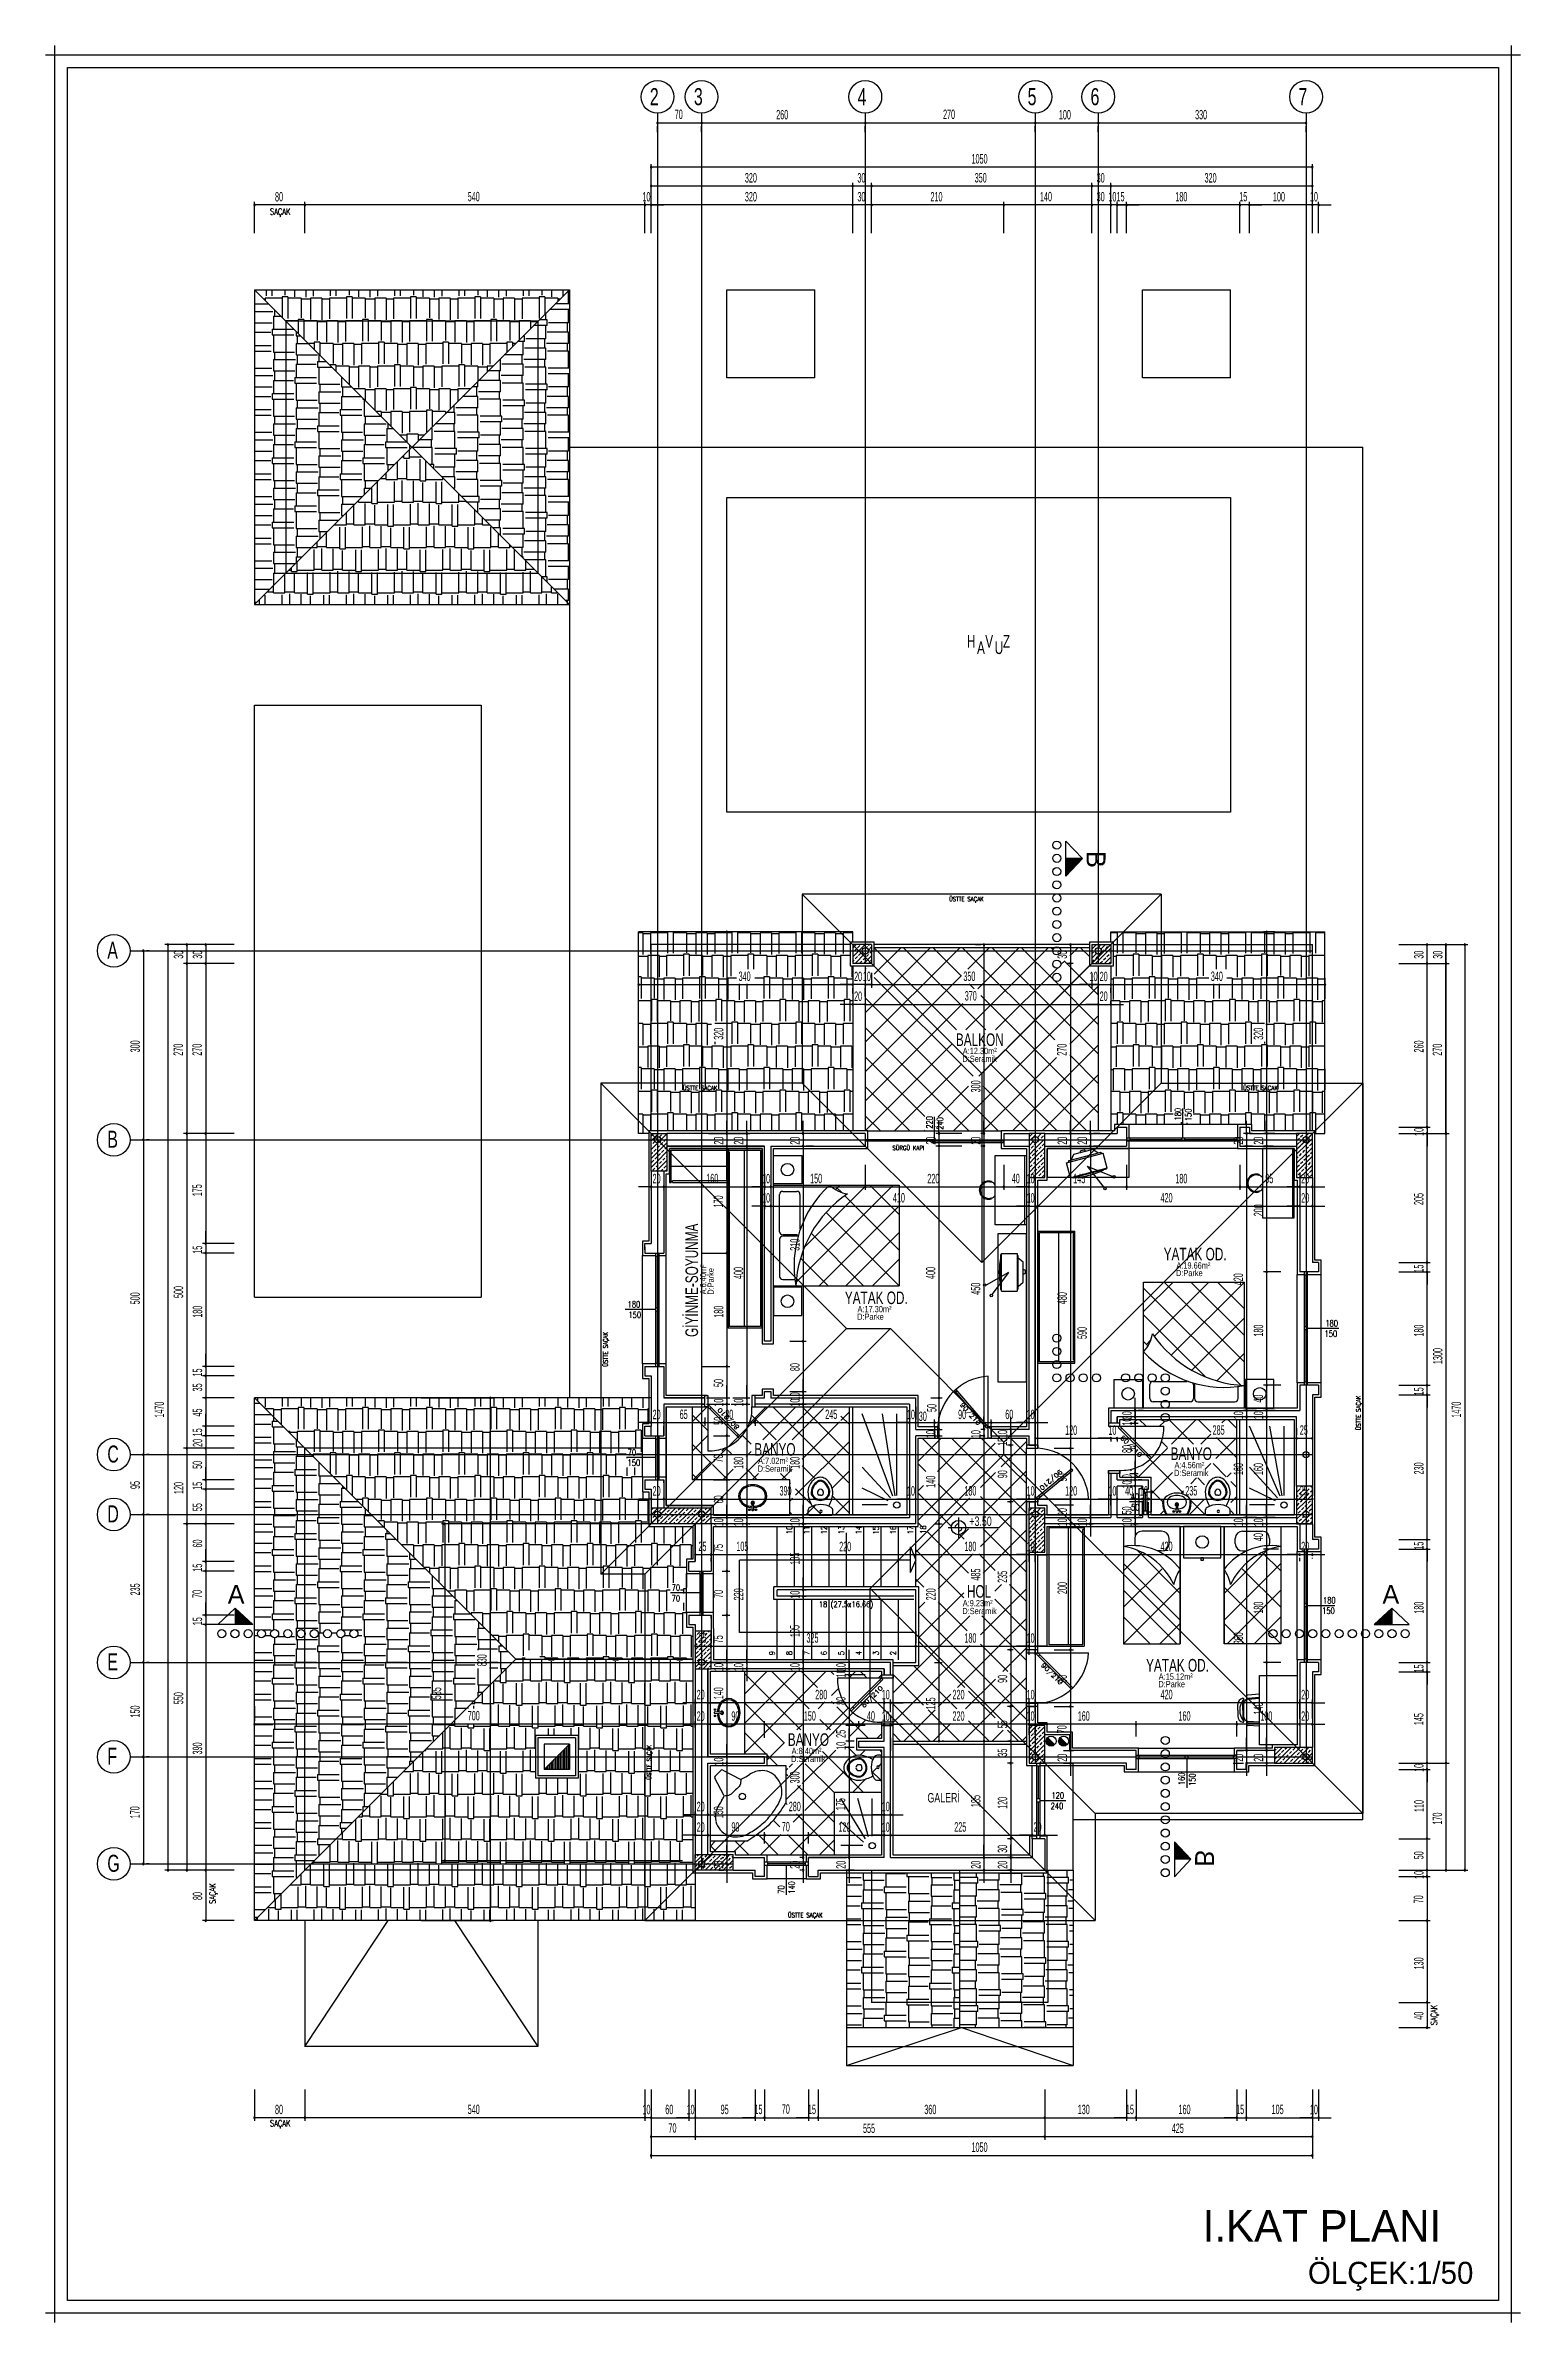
# Model space of a CAD drawing. Extents: x 3907.4 to 3911.57, y -3054.42 to -3053.7.
# Drawn here: x 3908.404 to 3908.873, y -3054.42 to -3053.696 of the extents above; entities that cross this region are included whole.
import ezdxf
from ezdxf.enums import TextEntityAlignment as Align

# ---------------------------------------------------------------- set-up
doc = ezdxf.new("R2010")
doc.units = 0
doc.header["$LTSCALE"] = 2
doc.header["$MEASUREMENT"] = 0
for name, pattern in [('ACAD_ISO03W100', [30, 12, -18]), ('ACAD_ISO07W100', [3.5, 0.5, -3]), ('ACAD_ISO10W100', [18, 12, -3, 0, -3])]:
    doc.linetypes.add(name, pattern=pattern)
doc.layers.get('0').update_dxf_attribs({"linetype": 'CONTINUOUS'})
doc.layers.get('DEFPOINTS').update_dxf_attribs({"linetype": 'CONTINUOUS'})
for name, color, linetype in [('AKS', 11, 'CONTINUOUS'), ('AĞAÇ', 9, 'CONTINUOUS'), ('DOĞRAMA', 2, 'CONTINUOUS'), ('DUVAR', 7, 'CONTINUOUS'), ('KOLON', 3, 'CONTINUOUS'), ('KOLTAR', 9, 'CONTINUOUS'), ('MB', 11, 'CONTINUOUS'), ('OLÇÜ', 6, 'CONTINUOUS'), ('S-TEF', 151, 'CONTINUOUS'), ('SıVA', 6, 'CONTINUOUS'), ('TARAMA', 9, 'CONTINUOUS'), ('TEFRIŞ', 32, 'CONTINUOUS'), ('TEXT', 11, 'CONTINUOUS'), ('ÇATI', 7, 'CONTINUOUS')]:
    doc.layers.add(name, color=color, linetype=linetype)
doc.styles.add('DETAY', font='stylu.ttf', dxfattribs={"width": 0.7, "height": 13})
doc.styles.add('İSİM', font='comicbd.ttf')
doc.styles.add('KAPı-PEN', font='simplex.shx', dxfattribs={"width": 0.7, "height": 10})
doc.styles.add('MAHAL', font='stylu.ttf', dxfattribs={"width": 0.7, "height": 20})
doc.styles.add('ÖLÇÜ', font='stylu.ttf', dxfattribs={"width": 0.5})
doc.linetypes.add('TRACKS', pattern='A,0.15,[130,ltypeshp.shx,S=0.25,R=0,X=0,Y=0],0.15', length=0.3)

msp = doc.modelspace()

# ---------------------------------------------------------------- texts
at = {"layer": 'AKS', "style": 'MAHAL', "width": 0.7}
for s, p in [('2', (3908.59603, -3053.71542)), ('3', (3908.61003, -3053.71542)), ('4', (3908.66203, -3053.71542)), ('5', (3908.71603, -3053.71542)), ('6', (3908.73601, -3053.71542)), ('7', (3908.80203, -3053.71542)), ('A', (3908.42372, -3053.98655)), ('B', (3908.42372, -3054.04655)), ('C', (3908.42372, -3054.14655)), ('D', (3908.42372, -3054.16555)), ('E', (3908.42372, -3054.21255)), ('F', (3908.42372, -3054.24255)), ('G', (3908.42372, -3054.27655))]:
    msp.add_text(s, height=0.0054, dxfattribs=at).set_placement(p)
at = {"layer": 'AKS', "color": 62, "style": 'ÖLÇÜ', "width": 0.5}
for s, p in [('70', (3908.60395, -3053.71983)), ('260', (3908.63617, -3053.71993)), ('270', (3908.68917, -3053.71983)), ('100', (3908.72595, -3053.71996)), ('330', (3908.76922, -3053.71993))]:
    msp.add_text(s, height=0.003, dxfattribs=at).set_placement(p)
for s, p in [('300', (3908.43406, -3054.01628)), ('500', (3908.43404, -3054.09631)), ('95', (3908.43405, -3054.15497)), ('235', (3908.43405, -3054.18876)), ('150', (3908.43404, -3054.22755)), ('170', (3908.43395, -3054.25955))]:
    msp.add_text(s, height=0.003, rotation=90, dxfattribs=at).set_placement(p)
at = {"layer": 'DEFPOINTS', "color": 62, "style": 'ÖLÇÜ', "width": 0.5}
msp.add_text('535', height=0.003, rotation=90, dxfattribs=at).set_placement((3908.52977, -3054.22174))
at = {"layer": 'DOĞRAMA', "style": 'KAPı-PEN'}
for s, height, rotation, width, p in [('220', 0.002, 90, 0.7, (3908.68586, -3054.04052)), ('240', 0.002, 90, 0.7, (3908.68919, -3054.04084)), ('180', 0.002, 90, 0.7, (3908.76475, -3054.03789)), ('150', 0.002, 90, 0.7, (3908.76808, -3054.03814)), ('80/210', 0.0014, 135, 1.2, (3908.62457, -3054.13525)), ('90/210', 0.0014, 311, 1.2, (3908.69444, -3054.12825)), ('80/210', 0.0014, 315, 1.2, (3908.74535, -3054.1388)), ('90/210', 0.0014, 221, 1.2, (3908.72631, -3054.14867)), ('90/210', 0.0014, 315, 1.2, (3908.72018, -3054.21106)), ('80/210', 0.0014, 45, 1.2, (3908.66399, -3054.22451)), ('160', 0.002, 90, 0.7, (3908.76597, -3054.24903)), ('150', 0.002, 90, 0.7, (3908.7693, -3054.24928)), ('70', 0.002, 90, 0.7, (3908.63875, -3054.28351)), ('140', 0.002, 90, 0.7, (3908.64208, -3054.28352))]:
    msp.add_text(s, height=height, rotation=rotation, dxfattribs=dict(at, width=width)).set_placement(p)
for s, height, width, p in [('SÜRGÜ KAPI', 0.0014, 0.8, (3908.67306, -3054.04733)), ('180', 0.002, 0.7, (3908.58899, -3054.09731)), ('150', 0.002, 0.7, (3908.58924, -3054.10064)), ('180', 0.002, 0.7, (3908.81061, -3054.10331)), ('150', 0.002, 0.7, (3908.81036, -3054.10664)), ('70', 0.002, 0.7, (3908.58899, -3054.14431)), ('150', 0.002, 0.7, (3908.58897, -3054.14764)), ('40', 0.002, 0.7, (3908.74879, -3054.15842)), ('50', 0.002, 0.7, (3908.74885, -3054.16175)), ('70', 0.002, 0.7, (3908.60297, -3054.19064)), ('70', 0.002, 0.7, (3908.60299, -3054.18731)), ('180', 0.002, 0.7, (3908.80985, -3054.19131)), ('150', 0.002, 0.7, (3908.8096, -3054.19464)), ('240', 0.002, 0.7, (3908.72336, -3054.25664)), ('120', 0.002, 0.7, (3908.72361, -3054.25331))]:
    msp.add_text(s, height=height, dxfattribs=dict(at, width=width)).set_placement(p)
at = {"layer": 'MB', "color": 6, "style": 'KAPı-PEN', "width": 0.7}
for s, p in [('10', (3908.64122, -3054.16927)), ('11', (3908.64672, -3054.16934)), ('12', (3908.65222, -3054.16934)), ('13', (3908.65772, -3054.16927)), ('14', (3908.66322, -3054.16934)), ('15', (3908.66872, -3054.16942)), ('16', (3908.67422, -3054.16934)), ('17', (3908.67972, -3054.16934)), ('18', (3908.68374, -3054.16918)), ('9', (3908.63572, -3054.20774)), ('8', (3908.64122, -3054.20774)), ('7', (3908.64672, -3054.20774)), ('6', (3908.65222, -3054.20774)), ('5', (3908.65772, -3054.20774)), ('4', (3908.66322, -3054.20774)), ('3', (3908.66872, -3054.20774)), ('2', (3908.67422, -3054.20774))]:
    msp.add_text(s, height=0.0018, rotation=90, dxfattribs=at).set_placement(p)
msp.add_text('18 (27.5x16.66)', height=0.0018, dxfattribs=at).set_placement((3908.64975, -3054.19246))
at = {"layer": 'OLÇÜ', "color": 62, "style": 'ÖLÇÜ', "width": 0.5}
for s, p in [('1050', (3908.69821, -3053.73397)), ('320', (3908.62622, -3053.73999)), ('30', (3908.66196, -3053.73999)), ('350', (3908.69922, -3053.73997)), ('30', (3908.73796, -3053.73999)), ('320', (3908.77222, -3053.73999)), ('80', (3908.47698, -3053.74599)), ('540', (3908.53819, -3053.74596)), ('10', (3908.59369, -3053.74601)), ('320', (3908.62622, -3053.74599)), ('30', (3908.66196, -3053.74599)), ('210', (3908.68517, -3053.74601)), ('140', (3908.71995, -3053.74596)), ('30', (3908.73796, -3053.74599)), ('10', (3908.74169, -3053.74601)), ('15', (3908.74426, -3053.74598)), ('180', (3908.76295, -3053.74599)), ('15', (3908.78326, -3053.74598)), ('100', (3908.79395, -3053.74601)), ('10', (3908.80569, -3053.74601)), ('340', (3908.62422, -3053.9936)), ('20', (3908.66091, -3053.99365)), ('10', (3908.66369, -3053.99365)), ('350', (3908.69562, -3053.9936)), ('10', (3908.73569, -3053.99365)), ('20', (3908.73891, -3053.99365)), ('340', (3908.77422, -3053.9936)), ('20', (3908.66091, -3053.99994)), ('370', (3908.69606, -3053.99981)), ('20', (3908.73891, -3053.99994)), ('20', (3908.59691, -3054.05787)), ('160', (3908.61395, -3054.05785)), ('10', (3908.63169, -3054.05787)), ('150', (3908.64695, -3054.05783)), ('220', (3908.68417, -3054.05787)), ('40', (3908.71099, -3054.05783)), ('10', (3908.71569, -3054.05787)), ('145', (3908.73052, -3054.05784)), ('180', (3908.76295, -3054.05786)), ('95', (3908.79152, -3054.05784)), ('20', (3908.80291, -3054.05787)), ('10', (3908.63169, -3054.064)), ('410', (3908.67324, -3054.06395)), ('10', (3908.71569, -3054.064)), ('420', (3908.75824, -3054.06395)), ('20', (3908.80291, -3054.064)), ('20', (3908.59691, -3054.13278)), ('65', (3908.60551, -3054.13274)), ('80', (3908.61998, -3054.13276)), ('245', (3908.65174, -3054.13274)), ('10', (3908.67769, -3054.13278)), ('30', (3908.68146, -3054.13337)), ('90', (3908.69395, -3054.13276)), ('60', (3908.70894, -3054.13275)), ('10', (3908.71569, -3054.13278)), ('120', (3908.72795, -3054.13776)), ('10', (3908.74169, -3054.13776)), ('285', (3908.77478, -3054.13773)), ('25', (3908.80248, -3054.13773)), ('20', (3908.59691, -3054.15706)), ('390', (3908.63722, -3054.15703)), ('10', (3908.67769, -3054.15706)), ('180', (3908.69595, -3054.15704)), ('10', (3908.71569, -3054.15706)), ('120', (3908.72795, -3054.15706)), ('10', (3908.74169, -3054.15706)), ('40', (3908.74699, -3054.15701)), ('10', (3908.75169, -3054.15706)), ('235', (3908.76611, -3054.15702)), ('25', (3908.80248, -3054.15702)), ('25', (3908.61148, -3054.17468)), ('105', (3908.62352, -3054.17467)), ('220', (3908.65617, -3054.17472)), ('180', (3908.69595, -3054.1747)), ('10', (3908.71569, -3054.17472)), ('420', (3908.75824, -3054.17467)), ('20', (3908.80291, -3054.17472)), ('25', (3908.61148, -3054.20376)), ('325', (3908.64578, -3054.20376)), ('180', (3908.69595, -3054.20378)), ('10', (3908.71569, -3054.2038)), ('700', (3908.5382, -3054.22845)), ('20', (3908.61091, -3054.22176)), ('20', (3908.61091, -3054.22858)), ('90', (3908.62194, -3054.22856)), ('150', (3908.64494, -3054.22853)), ('280', (3908.64858, -3054.22175)), ('40', (3908.66499, -3054.22853)), ('10', (3908.66969, -3054.22176)), ('10', (3908.66969, -3054.22858)), ('220', (3908.69217, -3054.22176)), ('220', (3908.69217, -3054.22858)), ('10', (3908.71569, -3054.22176)), ('10', (3908.71569, -3054.22858)), ('160', (3908.73195, -3054.22855)), ('420', (3908.75824, -3054.22172)), ('160', (3908.76395, -3054.22855)), ('100', (3908.78995, -3054.22858)), ('20', (3908.80291, -3054.22176)), ('20', (3908.80291, -3054.22858)), ('20', (3908.61091, -3054.25731)), ('280', (3908.64017, -3054.25729)), ('10', (3908.66969, -3054.25731)), ('20', (3908.61091, -3054.26383)), ('90', (3908.62195, -3054.26381)), ('70', (3908.63795, -3054.2637)), ('120', (3908.65595, -3054.26383)), ('10', (3908.66969, -3054.26383)), ('225', (3908.69274, -3054.26379)), ('20', (3908.71791, -3054.26383)), ('80', (3908.47698, -3054.35352)), ('540', (3908.53819, -3054.35349)), ('10', (3908.59369, -3054.35354)), ('60', (3908.60094, -3054.35352)), ('10', (3908.60769, -3054.35354)), ('95', (3908.61852, -3054.35351)), ('15', (3908.62926, -3054.35351)), ('70', (3908.63795, -3054.35341)), ('15', (3908.64626, -3054.35351)), ('360', (3908.68322, -3054.35352)), ('130', (3908.73195, -3054.35352)), ('15', (3908.74726, -3054.35351)), ('160', (3908.76395, -3054.35352)), ('15', (3908.78226, -3054.35351)), ('105', (3908.79352, -3054.3535)), ('10', (3908.80569, -3054.35354)), ('70', (3908.60195, -3054.35941)), ('555', (3908.66375, -3054.35951)), ('1050', (3908.69821, -3054.3655)), ('425', (3908.76181, -3054.3595))]:
    msp.add_text(s, height=0.003, dxfattribs=at).set_placement(p)
at = {"layer": 'OLÇÜ', "style": 'KAPı-PEN', "width": 0.7}
for p in [(3908.47538, -3053.75027), (3908.47538, -3054.35744)]:
    msp.add_text('SAÇAK', height=0.002, dxfattribs=at).set_placement(p)
at = {"layer": 'OLÇÜ', "color": 62, "style": 'ÖLÇÜ', "width": 0.5}
for s, p in [('30', (3908.44784, -3053.98653)), ('30', (3908.45384, -3053.98653)), ('30', (3908.72852, -3053.98653)), ('30', (3908.84178, -3053.98653)), ('30', (3908.84778, -3053.98653)), ('270', (3908.44774, -3054.01733)), ('270', (3908.45374, -3054.01733)), ('320', (3908.61938, -3054.01228)), ('270', (3908.72841, -3054.01733)), ('320', (3908.79083, -3054.01228)), ('260', (3908.84177, -3054.01633)), ('270', (3908.84767, -3054.01733)), ('300', (3908.70105, -3054.02899)), ('20', (3908.6194, -3054.04558)), ('20', (3908.62573, -3054.04558)), ('20', (3908.64362, -3054.04558)), ('20', (3908.68679, -3054.04558)), ('20', (3908.70107, -3054.04558)), ('20', (3908.72854, -3054.04558)), ('20', (3908.73487, -3054.04558)), ('20', (3908.78449, -3054.04558)), ('20', (3908.79085, -3054.04558)), ('10', (3908.8418, -3054.0428)), ('175', (3908.45375, -3054.06198)), ('170', (3908.61927, -3054.06555)), ('200', (3908.79085, -3054.06833)), ('205', (3908.84176, -3054.06476)), ('15', (3908.45383, -3054.08023)), ('310', (3908.6436, -3054.07928)), ('400', (3908.62568, -3054.08825)), ('400', (3908.68674, -3054.08825)), ('420', (3908.78444, -3054.09025)), ('15', (3908.84177, -3054.08623)), ('500', (3908.44782, -3054.09431)), ('450', (3908.70102, -3054.09325)), ('480', (3908.72849, -3054.09625)), ('180', (3908.45385, -3054.10055)), ('180', (3908.61938, -3054.10055)), ('590', (3908.73482, -3054.10731)), ('180', (3908.79084, -3054.10655)), ('180', (3908.84178, -3054.10655)), ('15', (3908.45383, -3054.11923)), ('80', (3908.64361, -3054.11752)), ('1300', (3908.84778, -3054.11528)), ('35', (3908.45383, -3054.12397)), ('50', (3908.61935, -3054.12256)), ('10', (3908.64362, -3054.1268)), ('15', (3908.84177, -3054.12523)), ('1470', (3908.44174, -3054.13229)), ('45', (3908.45383, -3054.13194)), ('10', (3908.6194, -3054.1288)), ('10', (3908.62573, -3054.1288)), ('10', (3908.64362, -3054.1288)), ('50', (3908.68708, -3054.13049)), ('10', (3908.74907, -3054.1328)), ('10', (3908.78449, -3054.1328)), ('40', (3908.7908, -3054.12751)), ('10', (3908.79085, -3054.1328)), ('1470', (3908.85367, -3054.13229)), ('15', (3908.45383, -3054.13823)), ('50', (3908.61935, -3054.13456)), ('10', (3908.68679, -3054.1388)), ('10', (3908.70107, -3054.1388)), ('10', (3908.70955, -3054.1388)), ('15', (3908.70952, -3054.14123)), ('10', (3908.74907, -3054.1348)), ('20', (3908.45387, -3054.14158)), ('70', (3908.61927, -3054.14655)), ('180', (3908.62571, -3054.14855)), ('180', (3908.64361, -3054.14855)), ('80', (3908.74905, -3054.14352)), ('120', (3908.44787, -3054.15655)), ('50', (3908.45382, -3054.14856)), ('15', (3908.45383, -3054.15523)), ('140', (3908.68674, -3054.15455)), ('90', (3908.70954, -3054.15154)), ('90', (3908.72853, -3054.15254)), ('10', (3908.74907, -3054.1528)), ('10', (3908.74907, -3054.1548)), ('160', (3908.78446, -3054.15055)), ('160', (3908.79083, -3054.15055)), ('230', (3908.84178, -3054.15033)), ('55', (3908.45383, -3054.162)), ('60', (3908.61937, -3054.15955)), ('10', (3908.6194, -3054.1668)), ('10', (3908.62573, -3054.1668)), ('10', (3908.64362, -3054.1668)), ('20', (3908.72854, -3054.16358)), ('10', (3908.72854, -3054.1668)), ('10', (3908.73487, -3054.1668)), ('50', (3908.74902, -3054.16305)), ('10', (3908.74907, -3054.1668)), ('10', (3908.78449, -3054.1668)), ('10', (3908.79085, -3054.1668)), ('60', (3908.45384, -3054.17355)), ('75', (3908.61928, -3054.17498)), ('40', (3908.7908, -3054.17151)), ('15', (3908.84177, -3054.17423)), ('15', (3908.45383, -3054.18123)), ('105', (3908.64358, -3054.17898)), ('485', (3908.70103, -3054.18405)), ('235', (3908.70952, -3054.18476)), ('70', (3908.45374, -3054.18955)), ('70', (3908.61927, -3054.18955)), ('220', (3908.62573, -3054.19033)), ('10', (3908.64362, -3054.1898)), ('220', (3908.68679, -3054.19033)), ('200', (3908.72854, -3054.18833)), ('15', (3908.45383, -3054.19823)), ('180', (3908.79084, -3054.19455)), ('180', (3908.84178, -3054.19455)), ('75', (3908.61928, -3054.20398)), ('105', (3908.64358, -3054.20198)), ('360', (3908.78446, -3054.20428)), ('830', (3908.54422, -3054.21126)), ('10', (3908.6194, -3054.2128)), ('10', (3908.62573, -3054.2128)), ('10', (3908.64362, -3054.2128)), ('10', (3908.65824, -3054.2128)), ('15', (3908.84177, -3054.21323)), ('140', (3908.61935, -3054.22175)), ('10', (3908.65824, -3054.2148)), ('90', (3908.70954, -3054.21654)), ('90', (3908.72853, -3054.21654)), ('550', (3908.44782, -3054.22331)), ('80', (3908.65822, -3054.22352)), ('125', (3908.68675, -3054.22498)), ('140', (3908.7908, -3054.22655)), ('25', (3908.65821, -3054.23401)), ('55', (3908.70952, -3054.231)), ('70', (3908.72841, -3054.23255)), ('145', (3908.84176, -3054.22997)), ('390', (3908.45384, -3054.23928)), ('10', (3908.65824, -3054.2378)), ('35', (3908.70952, -3054.23997)), ('20', (3908.72854, -3054.24158)), ('20', (3908.78449, -3054.24158)), ('20', (3908.79085, -3054.24158)), ('10', (3908.6194, -3054.2428)), ('300', (3908.6436, -3054.24848)), ('10', (3908.8418, -3054.2448)), ('175', (3908.65812, -3054.25698)), ('185', (3908.70104, -3054.25598)), ('120', (3908.70955, -3054.25655)), ('110', (3908.8418, -3054.25755)), ('150', (3908.61935, -3054.25955)), ('170', (3908.84767, -3054.26154)), ('30', (3908.70953, -3054.27053)), ('20', (3908.6194, -3054.27558)), ('20', (3908.64362, -3054.27558)), ('20', (3908.65824, -3054.27558)), ('20', (3908.70107, -3054.27558)), ('20', (3908.70955, -3054.27558)), ('50', (3908.84176, -3054.27256)), ('80', (3908.45385, -3054.28552)), ('10', (3908.8418, -3054.2788)), ('70', (3908.84167, -3054.28655)), ('130', (3908.84178, -3054.30755)), ('40', (3908.84175, -3054.32351))]:
    msp.add_text(s, height=0.003, rotation=90, dxfattribs=at).set_placement(p)
at = {"layer": 'OLÇÜ', "style": 'KAPı-PEN', "width": 0.7}
for p in [(3908.45813, -3054.28675), (3908.84606, -3054.32531)]:
    msp.add_text('SAÇAK', height=0.002, rotation=90, dxfattribs=at).set_placement(p)
at = {"layer": 'TEXT', "width": 0.7}
for s, height, style, p in [('H   V   Z', 0.004, 'MAHAL', (3908.69674, -3053.8877)), (' A   U ', 0.004, 'MAHAL', (3908.69892, -3053.88975)), ('BALKON', 0.004, 'MAHAL', (3908.69325, -3054.01425)), ('A:12.30m²', 0.002, 'DETAY', (3908.69543, -3054.01683)), ('D:Seramik', 0.002, 'DETAY', (3908.69533, -3054.0193)), ('YATAK OD.', 0.004, 'MAHAL', (3908.75925, -3054.08235)), ('A:19.66m²', 0.002, 'DETAY', (3908.76328, -3054.08495)), ('D:Parke', 0.002, 'DETAY', (3908.76317, -3054.08735)), ('YATAK OD.', 0.004, 'MAHAL', (3908.65797, -3054.09623)), ('A:17.30m²', 0.002, 'DETAY', (3908.662, -3054.09882)), ('D:Parke', 0.002, 'DETAY', (3908.66189, -3054.10122)), ('BANYO', 0.004, 'MAHAL', (3908.62921, -3054.14438)), ('A:7.02m²', 0.002, 'DETAY', (3908.63043, -3054.14698)), ('BANYO', 0.004, 'MAHAL', (3908.76146, -3054.14575)), ('A:4.56m²', 0.002, 'DETAY', (3908.76268, -3054.14835)), ('D:Seramik', 0.002, 'DETAY', (3908.63029, -3054.14949)), ('D:Seramik', 0.002, 'DETAY', (3908.76254, -3054.15086)), ('HOL', 0.004, 'MAHAL', (3908.69676, -3054.18948)), ('A:9.23m²', 0.002, 'DETAY', (3908.69543, -3054.1922)), ('D:Seramik', 0.002, 'DETAY', (3908.69529, -3054.19471)), ('YATAK OD.', 0.004, 'MAHAL', (3908.75365, -3054.21294)), ('A:15.12m²', 0.002, 'DETAY', (3908.75767, -3054.21554)), ('D:Parke', 0.002, 'DETAY', (3908.75756, -3054.21794)), ('BANYO', 0.004, 'MAHAL', (3908.63985, -3054.23656)), ('A:8.40m²', 0.002, 'DETAY', (3908.64107, -3054.23916)), ('D:Seramik', 0.002, 'DETAY', (3908.64093, -3054.24167)), ('GALERİ', 0.003, 'MAHAL', (3908.68421, -3054.25452))]:
    msp.add_text(s, height=height, dxfattribs=dict(at, style=style)).set_placement(p)
for s, height, style, p in [('GİYİNME-SOYUNMA', 0.004, 'MAHAL', (3908.61135, -3054.10666)), ('A:6.40m²', 0.002, 'DETAY', (3908.61395, -3054.09312)), ('D:Parke', 0.002, 'DETAY', (3908.61635, -3054.09324))]:
    msp.add_text(s, height=height, rotation=90, dxfattribs=dict(at, style=style)).set_placement(p)
at = {"layer": 'TEXT', "style": 'İSİM'}
for s, height, p in [('I.KAT PLANI', 0.01, (3908.77162, -3054.39401)), ('ÖLÇEK:1/50', 0.007, (3908.80506, -3054.40742))]:
    msp.add_text(s, height=height, dxfattribs=at).set_placement(p)
msp.add_attdef('B', text='A', height=0.006, rotation=270, dxfattribs=at).set_placement((3908.73477, -3053.955), align=Align.CENTER)
at = {"layer": 'TEXT', "color": 3, "style": 'MAHAL', "width": 0.7}
msp.add_attdef('+3.50', text='%%p0.00', height=0.003, dxfattribs=at).set_placement((3908.70108, -3054.16669), align=Align.CENTER)
at = {"layer": 'TEXT', "style": 'İSİM'}
msp.add_attdef('A', text='A', height=0.006, dxfattribs=at).set_placement((3908.46463, -3054.19142), align=Align.CENTER)
at = {"layer": 'TEXT', "style": 'İSİM', "text_generation_flag": 4}
for tag, rotation, p in [('A', 180, (3908.8314, -3054.19142)), ('B', 90, (3908.76924, -3054.27227))]:
    msp.add_attdef(tag, text='A', height=0.006, rotation=rotation, dxfattribs=at).set_placement(p, align=Align.CENTER)
at = {"layer": 'ÇATI', "color": 9, "linetype": 'ACAD_ISO03W100', "ltscale": 0.3, "style": 'KAPı-PEN', "width": 0.8}
for p in [(3908.69107, -3053.96827), (3908.60648, -3054.02827), (3908.78448, -3054.02827), (3908.63989, -3054.29101)]:
    msp.add_text('ÜSTTE SAÇAK', height=0.0014, dxfattribs=at).set_placement(p)
for p in [(3908.58265, -3054.11614), (3908.82181, -3054.1363), (3908.59647, -3054.24729)]:
    msp.add_text('ÜSTTE SAÇAK', height=0.0014, rotation=90, dxfattribs=at).set_placement(p)

# ---------------------------------------------------------------- hatches: boundary and pattern name
at = {"layer": 'SıVA'}
for points in [[(3908.72347, -3054.23663, 0.198912), (3908.7246, -3054.23616), (3908.72233, -3054.2339, 0.668179)], [(3908.72747, -3054.23663, 0.198912), (3908.7286, -3054.23616), (3908.72633, -3054.2339, 0.668179)]]:
    msp.add_hatch(color=256, dxfattribs=at).paths.add_polyline_path(points)
at = {"layer": 'TEXT'}
for points in [[(3908.72818, -3053.95471), (3908.72818, -3053.96027), (3908.73342, -3053.95471)], [(3908.46433, -3054.19802), (3908.46989, -3054.19802), (3908.46433, -3054.19277)], [(3908.83169, -3054.19802), (3908.82613, -3054.19802), (3908.83169, -3054.19277)], [(3908.76264, -3054.27256), (3908.76264, -3054.267), (3908.76789, -3054.27256)]]:
    msp.add_hatch(color=256, dxfattribs=at).paths.add_polyline_path(points)

# ---------------------------------------------------------------- linework, layer by layer
at = {"color": 0, "linetype": 'ByBlock'}
for centre, start, end in [((3908.59847, -3053.72105), 0, 180), ((3908.59847, -3053.72105), 180, 0), ((3908.61247, -3053.72105), 0, 180), ((3908.61247, -3053.72105), 0, 180), ((3908.61247, -3053.72105), 180, 0), ((3908.61247, -3053.72105), 180, 0), ((3908.66447, -3053.72105), 0, 180), ((3908.66447, -3053.72105), 0, 180), ((3908.66447, -3053.72105), 180, 0), ((3908.66447, -3053.72105), 180, 0), ((3908.71847, -3053.72105), 0, 180), ((3908.71847, -3053.72105), 0, 180), ((3908.71847, -3053.72105), 180, 0), ((3908.71847, -3053.72105), 180, 0), ((3908.73847, -3053.72105), 0, 180), ((3908.73847, -3053.72105), 0, 180), ((3908.73847, -3053.72105), 180, 0), ((3908.73847, -3053.72105), 180, 0), ((3908.80447, -3053.72105), 0, 180), ((3908.80447, -3053.72105), 180, 0), ((3908.59647, -3053.73511), 0, 180), ((3908.59647, -3053.73511), 180, 0), ((3908.59647, -3053.74111), 0, 180), ((3908.59647, -3053.74111), 180, 0), ((3908.66047, -3053.74111), 0, 180), ((3908.66047, -3053.74111), 0, 180), ((3908.66047, -3053.74111), 180, 0), ((3908.66047, -3053.74111), 180, 0), ((3908.66647, -3053.74111), 0, 180), ((3908.66647, -3053.74111), 0, 180), ((3908.66647, -3053.74111), 180, 0), ((3908.66647, -3053.74111), 180, 0), ((3908.73647, -3053.74111), 0, 180), ((3908.73647, -3053.74111), 0, 180), ((3908.73647, -3053.74111), 180, 0), ((3908.73647, -3053.74111), 180, 0), ((3908.74247, -3053.74111), 0, 180), ((3908.74247, -3053.74111), 0, 180), ((3908.74247, -3053.74111), 180, 0), ((3908.74247, -3053.74111), 180, 0), ((3908.80647, -3053.73511), 0, 180), ((3908.80647, -3053.73511), 180, 0), ((3908.80647, -3053.74111), 0, 180), ((3908.80647, -3053.74111), 180, 0), ((3908.47047, -3053.74711), 0, 180), ((3908.47047, -3053.74711), 180, 0), ((3908.48647, -3053.74711), 0, 180), ((3908.48647, -3053.74711), 0, 180), ((3908.48647, -3053.74711), 180, 0), ((3908.48647, -3053.74711), 180, 0), ((3908.59447, -3053.74711), 0, 180), ((3908.59447, -3053.74711), 0, 180), ((3908.59447, -3053.74711), 180, 0), ((3908.59447, -3053.74711), 180, 0), ((3908.59647, -3053.74711), 0, 180), ((3908.59647, -3053.74711), 0, 180), ((3908.59647, -3053.74711), 180, 0), ((3908.59647, -3053.74711), 180, 0), ((3908.66047, -3053.74711), 0, 180), ((3908.66047, -3053.74711), 0, 180), ((3908.66047, -3053.74711), 180, 0), ((3908.66047, -3053.74711), 180, 0), ((3908.66647, -3053.74711), 0, 180), ((3908.66647, -3053.74711), 0, 180), ((3908.66647, -3053.74711), 180, 0), ((3908.66647, -3053.74711), 180, 0), ((3908.70847, -3053.74711), 0, 180), ((3908.70847, -3053.74711), 0, 180), ((3908.70847, -3053.74711), 180, 0), ((3908.70847, -3053.74711), 180, 0), ((3908.73647, -3053.74711), 0, 180), ((3908.73647, -3053.74711), 0, 180), ((3908.73647, -3053.74711), 180, 0), ((3908.73647, -3053.74711), 180, 0), ((3908.74247, -3053.74711), 0, 180), ((3908.74247, -3053.74711), 0, 180), ((3908.74247, -3053.74711), 180, 0), ((3908.74247, -3053.74711), 180, 0), ((3908.74447, -3053.74711), 0, 180), ((3908.74447, -3053.74711), 0, 180), ((3908.74447, -3053.74711), 180, 0), ((3908.74447, -3053.74711), 180, 0), ((3908.74747, -3053.74711), 0, 180), ((3908.74747, -3053.74711), 0, 180), ((3908.74747, -3053.74711), 180, 0), ((3908.74747, -3053.74711), 180, 0), ((3908.78347, -3053.74711), 0, 180), ((3908.78347, -3053.74711), 0, 180), ((3908.78347, -3053.74711), 180, 0), ((3908.78347, -3053.74711), 180, 0), ((3908.78647, -3053.74711), 0, 180), ((3908.78647, -3053.74711), 0, 180), ((3908.78647, -3053.74711), 180, 0), ((3908.78647, -3053.74711), 180, 0), ((3908.80647, -3053.74711), 0, 180), ((3908.80647, -3053.74711), 0, 180), ((3908.80647, -3053.74711), 180, 0), ((3908.80647, -3053.74711), 180, 0), ((3908.80847, -3053.74711), 0, 180), ((3908.80847, -3053.74711), 180, 0), ((3908.62049, -3053.97803), 90, 270), ((3908.62049, -3053.97803), 270, 90), ((3908.79195, -3053.97803), 90, 270), ((3908.79195, -3053.97803), 270, 90), ((3908.43518, -3053.98403), 90, 270), ((3908.43518, -3053.98403), 270, 90), ((3908.44296, -3053.98203), 90, 270), ((3908.44296, -3053.98203), 270, 90), ((3908.44896, -3053.98203), 90, 270), ((3908.44896, -3053.98203), 270, 90), ((3908.45496, -3053.98203), 90, 270), ((3908.45496, -3053.98203), 270, 90), ((3908.70217, -3053.98203), 90, 270), ((3908.70217, -3053.98203), 270, 90), ((3908.72964, -3053.98203), 90, 270), ((3908.72964, -3053.98203), 270, 90), ((3908.8429, -3053.98203), 90, 270), ((3908.8429, -3053.98203), 270, 90), ((3908.8489, -3053.98203), 90, 270), ((3908.8489, -3053.98203), 90, 270), ((3908.8489, -3053.98203), 270, 90), ((3908.8489, -3053.98203), 270, 90), ((3908.8549, -3053.98203), 90, 270), ((3908.8549, -3053.98203), 270, 90), ((3908.44896, -3053.98803), 90, 270), ((3908.44896, -3053.98803), 90, 270), ((3908.44896, -3053.98803), 270, 90), ((3908.44896, -3053.98803), 270, 90), ((3908.45496, -3053.98803), 90, 270), ((3908.45496, -3053.98803), 90, 270), ((3908.45496, -3053.98803), 270, 90), ((3908.45496, -3053.98803), 270, 90), ((3908.72964, -3053.98803), 90, 270), ((3908.72964, -3053.98803), 90, 270), ((3908.72964, -3053.98803), 270, 90), ((3908.72964, -3053.98803), 270, 90), ((3908.8429, -3053.98803), 90, 270), ((3908.8429, -3053.98803), 90, 270), ((3908.8429, -3053.98803), 270, 90), ((3908.8429, -3053.98803), 270, 90), ((3908.8489, -3053.98803), 90, 270), ((3908.8489, -3053.98803), 90, 270), ((3908.8489, -3053.98803), 270, 90), ((3908.8489, -3053.98803), 270, 90), ((3908.59247, -3053.99475), 0, 180), ((3908.59247, -3053.99475), 180, 0), ((3908.66047, -3053.99475), 0, 180), ((3908.66047, -3053.99475), 0, 180), ((3908.66047, -3053.99475), 180, 0), ((3908.66047, -3053.99475), 180, 0), ((3908.66047, -3054.00104), 0, 180), ((3908.66047, -3054.00104), 180, 0), ((3908.66447, -3053.99475), 0, 180), ((3908.66447, -3053.99475), 0, 180), ((3908.66447, -3053.99475), 180, 0), ((3908.66447, -3053.99475), 180, 0), ((3908.66447, -3054.00104), 0, 180), ((3908.66447, -3054.00104), 0, 180), ((3908.66447, -3054.00104), 180, 0), ((3908.66447, -3054.00104), 180, 0), ((3908.66647, -3053.99475), 0, 180), ((3908.66647, -3053.99475), 0, 180), ((3908.66647, -3053.99475), 180, 0), ((3908.66647, -3053.99475), 180, 0), ((3908.73647, -3053.99475), 0, 180), ((3908.73647, -3053.99475), 0, 180), ((3908.73647, -3053.99475), 180, 0), ((3908.73647, -3053.99475), 180, 0), ((3908.73847, -3053.99475), 0, 180), ((3908.73847, -3053.99475), 0, 180), ((3908.73847, -3053.99475), 180, 0), ((3908.73847, -3053.99475), 180, 0), ((3908.73847, -3054.00104), 0, 180), ((3908.73847, -3054.00104), 0, 180), ((3908.73847, -3054.00104), 180, 0), ((3908.73847, -3054.00104), 180, 0), ((3908.74247, -3053.99475), 0, 180), ((3908.74247, -3053.99475), 0, 180), ((3908.74247, -3053.99475), 180, 0), ((3908.74247, -3053.99475), 180, 0), ((3908.74247, -3054.00104), 0, 180), ((3908.74247, -3054.00104), 180, 0), ((3908.81047, -3053.99475), 0, 180), ((3908.81047, -3053.99475), 180, 0), ((3908.43518, -3054.04403), 90, 270), ((3908.43518, -3054.04403), 90, 270), ((3908.43518, -3054.04403), 270, 90), ((3908.43518, -3054.04403), 270, 90), ((3908.44896, -3054.04203), 90, 270), ((3908.44896, -3054.04203), 90, 270), ((3908.44896, -3054.04203), 270, 90), ((3908.44896, -3054.04203), 270, 90), ((3908.45496, -3054.04203), 90, 270), ((3908.45496, -3054.04203), 90, 270), ((3908.45496, -3054.04203), 270, 90), ((3908.45496, -3054.04203), 270, 90), ((3908.62049, -3054.04203), 90, 270), ((3908.62049, -3054.04203), 90, 270), ((3908.62049, -3054.04203), 270, 90), ((3908.62049, -3054.04203), 270, 90), ((3908.62683, -3054.04203), 90, 270), ((3908.62683, -3054.04203), 270, 90), ((3908.64472, -3054.04203), 90, 270), ((3908.64472, -3054.04203), 270, 90), ((3908.68788, -3054.04203), 90, 270), ((3908.68788, -3054.04203), 270, 90), ((3908.70217, -3054.04203), 90, 270), ((3908.70217, -3054.04203), 90, 270), ((3908.70217, -3054.04203), 270, 90), ((3908.70217, -3054.04203), 270, 90), ((3908.72964, -3054.04203), 90, 270), ((3908.72964, -3054.04203), 90, 270), ((3908.72964, -3054.04203), 270, 90), ((3908.72964, -3054.04203), 270, 90), ((3908.73597, -3054.04203), 90, 270), ((3908.73597, -3054.04203), 270, 90), ((3908.78558, -3054.04203), 90, 270), ((3908.78558, -3054.04203), 270, 90), ((3908.79195, -3054.04203), 90, 270), ((3908.79195, -3054.04203), 90, 270), ((3908.79195, -3054.04203), 270, 90), ((3908.79195, -3054.04203), 270, 90), ((3908.8429, -3054.04003), 90, 270), ((3908.8429, -3054.04003), 90, 270), ((3908.8429, -3054.04203), 90, 270), ((3908.8429, -3054.04203), 90, 270), ((3908.8429, -3054.04003), 270, 90), ((3908.8429, -3054.04003), 270, 90), ((3908.8429, -3054.04203), 270, 90), ((3908.8429, -3054.04203), 270, 90), ((3908.8489, -3054.04203), 90, 270), ((3908.8489, -3054.04203), 270, 90), ((3908.62049, -3054.04603), 90, 270), ((3908.62049, -3054.04603), 90, 270), ((3908.62049, -3054.04603), 270, 90), ((3908.62049, -3054.04603), 270, 90), ((3908.62683, -3054.04603), 90, 270), ((3908.62683, -3054.04603), 90, 270), ((3908.62683, -3054.04603), 270, 90), ((3908.62683, -3054.04603), 270, 90), ((3908.64472, -3054.04603), 90, 270), ((3908.64472, -3054.04603), 90, 270), ((3908.64472, -3054.04603), 270, 90), ((3908.64472, -3054.04603), 270, 90), ((3908.68788, -3054.04603), 90, 270), ((3908.68788, -3054.04603), 90, 270), ((3908.68788, -3054.04603), 270, 90), ((3908.68788, -3054.04603), 270, 90), ((3908.70217, -3054.04603), 90, 270), ((3908.70217, -3054.04603), 90, 270), ((3908.70217, -3054.04603), 270, 90), ((3908.70217, -3054.04603), 270, 90), ((3908.72964, -3054.04603), 90, 270), ((3908.72964, -3054.04603), 90, 270), ((3908.72964, -3054.04603), 270, 90), ((3908.72964, -3054.04603), 270, 90), ((3908.73597, -3054.04603), 90, 270), ((3908.73597, -3054.04603), 90, 270), ((3908.73597, -3054.04603), 270, 90), ((3908.73597, -3054.04603), 270, 90), ((3908.78558, -3054.04603), 90, 270), ((3908.78558, -3054.04603), 90, 270), ((3908.78558, -3054.04603), 270, 90), ((3908.78558, -3054.04603), 270, 90), ((3908.79195, -3054.04603), 90, 270), ((3908.79195, -3054.04603), 90, 270), ((3908.79195, -3054.04603), 270, 90), ((3908.79195, -3054.04603), 270, 90), ((3908.59647, -3054.05897), 0, 180), ((3908.59647, -3054.05897), 180, 0), ((3908.60047, -3054.05897), 0, 180), ((3908.60047, -3054.05897), 0, 180), ((3908.60047, -3054.05897), 180, 0), ((3908.60047, -3054.05897), 180, 0), ((3908.63247, -3054.05897), 0, 180), ((3908.63247, -3054.05897), 0, 180), ((3908.63247, -3054.05897), 180, 0), ((3908.63247, -3054.05897), 180, 0), ((3908.63447, -3054.05897), 0, 180), ((3908.63447, -3054.05897), 0, 180), ((3908.63447, -3054.05897), 180, 0), ((3908.63447, -3054.05897), 180, 0), ((3908.66447, -3054.05897), 0, 180), ((3908.66447, -3054.05897), 0, 180), ((3908.66447, -3054.05897), 180, 0), ((3908.66447, -3054.05897), 180, 0), ((3908.70847, -3054.05897), 0, 180), ((3908.70847, -3054.05897), 0, 180), ((3908.70847, -3054.05897), 180, 0), ((3908.70847, -3054.05897), 180, 0), ((3908.71647, -3054.05897), 0, 180), ((3908.71647, -3054.05897), 0, 180), ((3908.71647, -3054.05897), 180, 0), ((3908.71647, -3054.05897), 180, 0), ((3908.71847, -3054.05897), 0, 180), ((3908.71847, -3054.05897), 0, 180), ((3908.71847, -3054.05897), 180, 0), ((3908.71847, -3054.05897), 180, 0), ((3908.74747, -3054.05897), 0, 180), ((3908.74747, -3054.05897), 0, 180), ((3908.74747, -3054.05897), 180, 0), ((3908.74747, -3054.05897), 180, 0), ((3908.78347, -3054.05897), 0, 180), ((3908.78347, -3054.05897), 0, 180), ((3908.78347, -3054.05897), 180, 0), ((3908.78347, -3054.05897), 180, 0), ((3908.80247, -3054.05897), 0, 180), ((3908.80247, -3054.05897), 0, 180), ((3908.80247, -3054.05897), 180, 0), ((3908.80247, -3054.05897), 180, 0), ((3908.80647, -3054.05897), 0, 180), ((3908.80647, -3054.05897), 180, 0), ((3908.63247, -3054.0651), 0, 180), ((3908.63247, -3054.0651), 180, 0), ((3908.63447, -3054.0651), 0, 180), ((3908.63447, -3054.0651), 0, 180), ((3908.63447, -3054.0651), 180, 0), ((3908.63447, -3054.0651), 180, 0), ((3908.71647, -3054.0651), 0, 180), ((3908.71647, -3054.0651), 0, 180), ((3908.71647, -3054.0651), 180, 0), ((3908.71647, -3054.0651), 180, 0), ((3908.71847, -3054.0651), 0, 180), ((3908.71847, -3054.0651), 0, 180), ((3908.71847, -3054.0651), 180, 0), ((3908.71847, -3054.0651), 180, 0), ((3908.80247, -3054.0651), 0, 180), ((3908.80247, -3054.0651), 0, 180), ((3908.80247, -3054.0651), 180, 0), ((3908.80247, -3054.0651), 180, 0), ((3908.80647, -3054.0651), 0, 180), ((3908.80647, -3054.0651), 180, 0), ((3908.45496, -3054.07703), 90, 270), ((3908.45496, -3054.07703), 90, 270), ((3908.45496, -3054.08003), 90, 270), ((3908.45496, -3054.08003), 90, 270), ((3908.45496, -3054.07703), 270, 90), ((3908.45496, -3054.07703), 270, 90), ((3908.45496, -3054.08003), 270, 90), ((3908.45496, -3054.08003), 270, 90), ((3908.62049, -3054.08003), 90, 270), ((3908.62049, -3054.08003), 90, 270), ((3908.62049, -3054.08003), 270, 90), ((3908.62049, -3054.08003), 270, 90), ((3908.79195, -3054.08603), 90, 270), ((3908.79195, -3054.08603), 90, 270), ((3908.79195, -3054.08603), 270, 90), ((3908.79195, -3054.08603), 270, 90), ((3908.8429, -3054.08303), 90, 270), ((3908.8429, -3054.08303), 90, 270), ((3908.8429, -3054.08603), 90, 270), ((3908.8429, -3054.08603), 90, 270), ((3908.8429, -3054.08303), 270, 90), ((3908.8429, -3054.08303), 270, 90), ((3908.8429, -3054.08603), 270, 90), ((3908.8429, -3054.08603), 270, 90), ((3908.64472, -3054.10803), 90, 270), ((3908.64472, -3054.10803), 90, 270), ((3908.64472, -3054.10803), 270, 90), ((3908.64472, -3054.10803), 270, 90), ((3908.45496, -3054.11603), 90, 270), ((3908.45496, -3054.11603), 90, 270), ((3908.45496, -3054.11603), 270, 90), ((3908.45496, -3054.11603), 270, 90), ((3908.62049, -3054.11603), 90, 270), ((3908.62049, -3054.11603), 90, 270), ((3908.62049, -3054.11603), 270, 90), ((3908.62049, -3054.11603), 270, 90), ((3908.45496, -3054.11903), 90, 270), ((3908.45496, -3054.11903), 90, 270), ((3908.45496, -3054.11903), 270, 90), ((3908.45496, -3054.11903), 270, 90), ((3908.64472, -3054.12403), 90, 270), ((3908.64472, -3054.12403), 90, 270), ((3908.64472, -3054.12403), 270, 90), ((3908.64472, -3054.12403), 270, 90), ((3908.79195, -3054.12203), 90, 270), ((3908.79195, -3054.12203), 90, 270), ((3908.79195, -3054.12203), 270, 90), ((3908.79195, -3054.12203), 270, 90), ((3908.8429, -3054.12203), 90, 270), ((3908.8429, -3054.12203), 90, 270), ((3908.8429, -3054.12203), 270, 90), ((3908.8429, -3054.12203), 270, 90), ((3908.45496, -3054.12603), 90, 270), ((3908.45496, -3054.12603), 90, 270), ((3908.45496, -3054.12603), 270, 90), ((3908.45496, -3054.12603), 270, 90), ((3908.54534, -3054.12603), 90, 270), ((3908.54534, -3054.12603), 270, 90), ((3908.62049, -3054.12603), 90, 270), ((3908.62049, -3054.12603), 90, 270), ((3908.62049, -3054.12803), 90, 270), ((3908.62049, -3054.12803), 90, 270), ((3908.62049, -3054.12603), 270, 90), ((3908.62049, -3054.12603), 270, 90), ((3908.62049, -3054.12803), 270, 90), ((3908.62049, -3054.12803), 270, 90), ((3908.62683, -3054.12603), 90, 270), ((3908.62683, -3054.12603), 90, 270), ((3908.62683, -3054.12803), 90, 270), ((3908.62683, -3054.12803), 90, 270), ((3908.62683, -3054.12603), 270, 90), ((3908.62683, -3054.12603), 270, 90), ((3908.62683, -3054.12803), 270, 90), ((3908.62683, -3054.12803), 270, 90), ((3908.64472, -3054.12603), 90, 270), ((3908.64472, -3054.12603), 90, 270), ((3908.64472, -3054.12803), 90, 270), ((3908.64472, -3054.12803), 90, 270), ((3908.64472, -3054.12603), 270, 90), ((3908.64472, -3054.12603), 270, 90), ((3908.64472, -3054.12803), 270, 90), ((3908.64472, -3054.12803), 270, 90), ((3908.68788, -3054.12603), 90, 270), ((3908.68788, -3054.12603), 90, 270), ((3908.68788, -3054.12603), 270, 90), ((3908.68788, -3054.12603), 270, 90), ((3908.75017, -3054.13003), 90, 270), ((3908.75017, -3054.13203), 90, 270), ((3908.75017, -3054.13203), 90, 270), ((3908.75017, -3054.13003), 270, 90), ((3908.75017, -3054.13203), 270, 90), ((3908.75017, -3054.13203), 270, 90), ((3908.78558, -3054.13003), 90, 270), ((3908.78558, -3054.13003), 90, 270), ((3908.78558, -3054.13203), 90, 270), ((3908.78558, -3054.13203), 90, 270), ((3908.78558, -3054.13003), 270, 90), ((3908.78558, -3054.13003), 270, 90), ((3908.78558, -3054.13203), 270, 90), ((3908.78558, -3054.13203), 270, 90), ((3908.79195, -3054.13003), 90, 270), ((3908.79195, -3054.13003), 90, 270), ((3908.79195, -3054.13203), 90, 270), ((3908.79195, -3054.13203), 90, 270), ((3908.79195, -3054.13003), 270, 90), ((3908.79195, -3054.13003), 270, 90), ((3908.79195, -3054.13203), 270, 90), ((3908.79195, -3054.13203), 270, 90), ((3908.8429, -3054.12503), 90, 270), ((3908.8429, -3054.12503), 90, 270), ((3908.8429, -3054.12503), 270, 90), ((3908.8429, -3054.12503), 270, 90), ((3908.45496, -3054.13503), 90, 270), ((3908.45496, -3054.13503), 90, 270), ((3908.45496, -3054.13803), 90, 270), ((3908.45496, -3054.13803), 90, 270), ((3908.45496, -3054.13503), 270, 90), ((3908.45496, -3054.13503), 270, 90), ((3908.45496, -3054.13803), 270, 90), ((3908.45496, -3054.13803), 270, 90), ((3908.59647, -3054.13387), 0, 180), ((3908.59647, -3054.13387), 180, 0), ((3908.60047, -3054.13387), 0, 180), ((3908.60047, -3054.13387), 0, 180), ((3908.60047, -3054.13387), 180, 0), ((3908.60047, -3054.13387), 180, 0), ((3908.61347, -3054.13387), 0, 180), ((3908.61347, -3054.13387), 0, 180), ((3908.61347, -3054.13387), 180, 0), ((3908.61347, -3054.13387), 180, 0), ((3908.62049, -3054.13803), 90, 270), ((3908.62049, -3054.13803), 90, 270), ((3908.62049, -3054.13803), 270, 90), ((3908.62049, -3054.13803), 270, 90), ((3908.62947, -3054.13387), 0, 180), ((3908.62947, -3054.13387), 0, 180), ((3908.62947, -3054.13387), 180, 0), ((3908.62947, -3054.13387), 180, 0), ((3908.67847, -3054.13387), 0, 180), ((3908.67847, -3054.13387), 0, 180), ((3908.67847, -3054.13387), 180, 0), ((3908.67847, -3054.13387), 180, 0), ((3908.68047, -3054.13387), 0, 180), ((3908.68047, -3054.13387), 0, 180), ((3908.68047, -3054.13387), 180, 0), ((3908.68047, -3054.13387), 180, 0), ((3908.68647, -3054.13387), 0, 180), ((3908.68647, -3054.13387), 0, 180), ((3908.68647, -3054.13387), 180, 0), ((3908.68647, -3054.13387), 180, 0), ((3908.68788, -3054.13603), 90, 270), ((3908.68788, -3054.13603), 90, 270), ((3908.68788, -3054.13803), 90, 270), ((3908.68788, -3054.13803), 90, 270), ((3908.68788, -3054.13603), 270, 90), ((3908.68788, -3054.13603), 270, 90), ((3908.68788, -3054.13803), 270, 90), ((3908.68788, -3054.13803), 270, 90), ((3908.70217, -3054.13603), 90, 270), ((3908.70217, -3054.13603), 90, 270), ((3908.70217, -3054.13803), 90, 270), ((3908.70217, -3054.13803), 90, 270), ((3908.70217, -3054.13603), 270, 90), ((3908.70217, -3054.13603), 270, 90), ((3908.70217, -3054.13803), 270, 90), ((3908.70217, -3054.13803), 270, 90), ((3908.70447, -3054.13387), 0, 180), ((3908.70447, -3054.13387), 0, 180), ((3908.70447, -3054.13387), 180, 0), ((3908.70447, -3054.13387), 180, 0), ((3908.71065, -3054.13603), 90, 270), ((3908.71065, -3054.13803), 90, 270), ((3908.71065, -3054.13803), 90, 270), ((3908.71065, -3054.13603), 270, 90), ((3908.71065, -3054.13803), 270, 90), ((3908.71065, -3054.13803), 270, 90), ((3908.71647, -3054.13387), 0, 180), ((3908.71647, -3054.13387), 0, 180), ((3908.71647, -3054.13387), 180, 0), ((3908.71647, -3054.13387), 180, 0), ((3908.71847, -3054.13387), 0, 180), ((3908.71847, -3054.13387), 180, 0), ((3908.71847, -3054.13886), 0, 180), ((3908.71847, -3054.13886), 180, 0), ((3908.74247, -3054.13886), 0, 180), ((3908.74247, -3054.13886), 0, 180), ((3908.74247, -3054.13886), 180, 0), ((3908.74247, -3054.13886), 180, 0), ((3908.74445, -3054.13886), 0, 180), ((3908.74445, -3054.13886), 0, 180), ((3908.74445, -3054.13886), 180, 0), ((3908.74445, -3054.13886), 180, 0), ((3908.75017, -3054.13403), 90, 270), ((3908.75017, -3054.13403), 90, 270), ((3908.75017, -3054.13403), 270, 90), ((3908.75017, -3054.13403), 270, 90), ((3908.80147, -3054.13886), 0, 180), ((3908.80147, -3054.13886), 0, 180), ((3908.80147, -3054.13886), 180, 0), ((3908.80147, -3054.13886), 180, 0), ((3908.80647, -3054.13886), 0, 180), ((3908.80647, -3054.13886), 180, 0), ((3908.43518, -3054.14403), 90, 270), ((3908.43518, -3054.14403), 90, 270), ((3908.43518, -3054.14403), 270, 90), ((3908.43518, -3054.14403), 270, 90), ((3908.44896, -3054.14203), 90, 270), ((3908.44896, -3054.14203), 90, 270), ((3908.44896, -3054.14203), 270, 90), ((3908.44896, -3054.14203), 270, 90), ((3908.45496, -3054.14203), 90, 270), ((3908.45496, -3054.14203), 90, 270), ((3908.45496, -3054.14203), 270, 90), ((3908.45496, -3054.14203), 270, 90), ((3908.71065, -3054.14103), 90, 270), ((3908.71065, -3054.14103), 90, 270), ((3908.71065, -3054.14103), 270, 90), ((3908.71065, -3054.14103), 270, 90), ((3908.72964, -3054.14203), 90, 270), ((3908.72964, -3054.14203), 90, 270), ((3908.72964, -3054.14203), 270, 90), ((3908.72964, -3054.14203), 270, 90), ((3908.45496, -3054.15203), 90, 270), ((3908.45496, -3054.15203), 90, 270), ((3908.45496, -3054.15203), 270, 90), ((3908.45496, -3054.15203), 270, 90), ((3908.62049, -3054.15203), 90, 270), ((3908.62049, -3054.15203), 90, 270), ((3908.62049, -3054.15203), 270, 90), ((3908.62049, -3054.15203), 270, 90), ((3908.75017, -3054.15003), 90, 270), ((3908.75017, -3054.15003), 90, 270), ((3908.75017, -3054.15203), 90, 270), ((3908.75017, -3054.15203), 90, 270), ((3908.75017, -3054.15003), 270, 90), ((3908.75017, -3054.15003), 270, 90), ((3908.75017, -3054.15203), 270, 90), ((3908.75017, -3054.15203), 270, 90), ((3908.45496, -3054.15503), 90, 270), ((3908.45496, -3054.15503), 90, 270), ((3908.45496, -3054.15503), 270, 90), ((3908.45496, -3054.15503), 270, 90), ((3908.59647, -3054.15815), 0, 180), ((3908.59647, -3054.15815), 180, 0), ((3908.60047, -3054.15815), 0, 180), ((3908.60047, -3054.15815), 0, 180), ((3908.60047, -3054.15815), 180, 0), ((3908.60047, -3054.15815), 180, 0), ((3908.67847, -3054.15815), 0, 180), ((3908.67847, -3054.15815), 0, 180), ((3908.67847, -3054.15815), 180, 0), ((3908.67847, -3054.15815), 180, 0), ((3908.68047, -3054.15815), 0, 180), ((3908.68047, -3054.15815), 0, 180), ((3908.68047, -3054.15815), 180, 0), ((3908.68047, -3054.15815), 180, 0), ((3908.71065, -3054.15903), 90, 270), ((3908.71065, -3054.15903), 90, 270), ((3908.71065, -3054.15903), 270, 90), ((3908.71065, -3054.15903), 270, 90), ((3908.71647, -3054.15815), 0, 180), ((3908.71647, -3054.15815), 0, 180), ((3908.71647, -3054.15815), 180, 0), ((3908.71647, -3054.15815), 180, 0), ((3908.71847, -3054.15815), 0, 180), ((3908.71847, -3054.15815), 0, 180), ((3908.71847, -3054.15815), 180, 0), ((3908.71847, -3054.15815), 180, 0), ((3908.72964, -3054.16003), 90, 270), ((3908.72964, -3054.16003), 90, 270), ((3908.72964, -3054.16003), 270, 90), ((3908.72964, -3054.16003), 270, 90), ((3908.74247, -3054.15815), 0, 180), ((3908.74247, -3054.15815), 0, 180), ((3908.74247, -3054.15815), 180, 0), ((3908.74247, -3054.15815), 180, 0), ((3908.74447, -3054.15815), 0, 180), ((3908.74447, -3054.15815), 0, 180), ((3908.74447, -3054.15815), 180, 0), ((3908.74447, -3054.15815), 180, 0), ((3908.75017, -3054.15403), 90, 270), ((3908.75017, -3054.15403), 90, 270), ((3908.75017, -3054.15403), 270, 90), ((3908.75017, -3054.15403), 270, 90), ((3908.75247, -3054.15815), 0, 180), ((3908.75247, -3054.15815), 0, 180), ((3908.75247, -3054.15815), 180, 0), ((3908.75247, -3054.15815), 180, 0), ((3908.75447, -3054.15815), 0, 180), ((3908.75447, -3054.15815), 0, 180), ((3908.75447, -3054.15815), 180, 0), ((3908.75447, -3054.15815), 180, 0), ((3908.80147, -3054.15815), 0, 180), ((3908.80147, -3054.15815), 0, 180), ((3908.80147, -3054.15815), 180, 0), ((3908.80147, -3054.15815), 180, 0), ((3908.80647, -3054.15815), 0, 180), ((3908.80647, -3054.15815), 180, 0), ((3908.43518, -3054.16303), 90, 270), ((3908.43518, -3054.16303), 90, 270), ((3908.43518, -3054.16303), 270, 90), ((3908.43518, -3054.16303), 270, 90), ((3908.44896, -3054.16603), 90, 270), ((3908.44896, -3054.16603), 90, 270), ((3908.44896, -3054.16603), 270, 90), ((3908.44896, -3054.16603), 270, 90), ((3908.45496, -3054.16603), 90, 270), ((3908.45496, -3054.16603), 90, 270), ((3908.45496, -3054.16603), 270, 90), ((3908.45496, -3054.16603), 270, 90), ((3908.5309, -3054.16603), 90, 270), ((3908.5309, -3054.16603), 270, 90), ((3908.62049, -3054.16403), 90, 270), ((3908.62049, -3054.16403), 90, 270), ((3908.62049, -3054.16603), 90, 270), ((3908.62049, -3054.16603), 90, 270), ((3908.62049, -3054.16403), 270, 90), ((3908.62049, -3054.16403), 270, 90), ((3908.62049, -3054.16603), 270, 90), ((3908.62049, -3054.16603), 270, 90), ((3908.62683, -3054.16403), 90, 270), ((3908.62683, -3054.16403), 90, 270), ((3908.62683, -3054.16603), 90, 270), ((3908.62683, -3054.16603), 90, 270), ((3908.62683, -3054.16403), 270, 90), ((3908.62683, -3054.16403), 270, 90), ((3908.62683, -3054.16603), 270, 90), ((3908.62683, -3054.16603), 270, 90), ((3908.64472, -3054.16403), 90, 270), ((3908.64472, -3054.16403), 90, 270), ((3908.64472, -3054.16603), 90, 270), ((3908.64472, -3054.16603), 90, 270), ((3908.64472, -3054.16403), 270, 90), ((3908.64472, -3054.16403), 270, 90), ((3908.64472, -3054.16603), 270, 90), ((3908.64472, -3054.16603), 270, 90), ((3908.68788, -3054.16603), 90, 270), ((3908.68788, -3054.16603), 90, 270), ((3908.68788, -3054.16603), 270, 90), ((3908.68788, -3054.16603), 270, 90), ((3908.72964, -3054.16403), 90, 270), ((3908.72964, -3054.16403), 90, 270), ((3908.72964, -3054.16603), 90, 270), ((3908.72964, -3054.16603), 90, 270), ((3908.72964, -3054.16403), 270, 90), ((3908.72964, -3054.16403), 270, 90), ((3908.72964, -3054.16603), 270, 90), ((3908.72964, -3054.16603), 270, 90), ((3908.73597, -3054.16403), 90, 270), ((3908.73597, -3054.16403), 90, 270), ((3908.73597, -3054.16603), 90, 270), ((3908.73597, -3054.16403), 270, 90), ((3908.73597, -3054.16403), 270, 90), ((3908.73597, -3054.16603), 270, 90), ((3908.75017, -3054.16403), 90, 270), ((3908.75017, -3054.16403), 90, 270), ((3908.75017, -3054.16603), 90, 270), ((3908.75017, -3054.16403), 270, 90), ((3908.75017, -3054.16403), 270, 90), ((3908.75017, -3054.16603), 270, 90), ((3908.78558, -3054.16403), 90, 270), ((3908.78558, -3054.16403), 90, 270), ((3908.78558, -3054.16603), 90, 270), ((3908.78558, -3054.16603), 90, 270), ((3908.78558, -3054.16403), 270, 90), ((3908.78558, -3054.16403), 270, 90), ((3908.78558, -3054.16603), 270, 90), ((3908.78558, -3054.16603), 270, 90), ((3908.79195, -3054.16403), 90, 270), ((3908.79195, -3054.16403), 90, 270), ((3908.79195, -3054.16603), 90, 270), ((3908.79195, -3054.16603), 90, 270), ((3908.79195, -3054.16403), 270, 90), ((3908.79195, -3054.16403), 270, 90), ((3908.79195, -3054.16603), 270, 90), ((3908.79195, -3054.16603), 270, 90), ((3908.79195, -3054.17403), 90, 270), ((3908.79195, -3054.17403), 90, 270), ((3908.79195, -3054.17403), 270, 90), ((3908.79195, -3054.17403), 270, 90), ((3908.8429, -3054.17103), 90, 270), ((3908.8429, -3054.17103), 90, 270), ((3908.8429, -3054.17403), 90, 270), ((3908.8429, -3054.17403), 90, 270), ((3908.8429, -3054.17103), 270, 90), ((3908.8429, -3054.17103), 270, 90), ((3908.8429, -3054.17403), 270, 90), ((3908.8429, -3054.17403), 270, 90), ((3908.45496, -3054.17803), 90, 270), ((3908.45496, -3054.17803), 90, 270), ((3908.45496, -3054.18103), 90, 270), ((3908.45496, -3054.18103), 90, 270), ((3908.45496, -3054.17803), 270, 90), ((3908.45496, -3054.17803), 270, 90), ((3908.45496, -3054.18103), 270, 90), ((3908.45496, -3054.18103), 270, 90), ((3908.61047, -3054.17581), 0, 180), ((3908.61047, -3054.17581), 180, 0), ((3908.61547, -3054.17581), 0, 180), ((3908.61547, -3054.17581), 0, 180), ((3908.61547, -3054.17581), 180, 0), ((3908.61547, -3054.17581), 180, 0), ((3908.62049, -3054.18103), 90, 270), ((3908.62049, -3054.18103), 90, 270), ((3908.62049, -3054.18103), 270, 90), ((3908.62049, -3054.18103), 270, 90), ((3908.63647, -3054.17581), 0, 180), ((3908.63647, -3054.17581), 0, 180), ((3908.63647, -3054.17581), 180, 0), ((3908.63647, -3054.17581), 180, 0), ((3908.68047, -3054.17581), 0, 180), ((3908.68047, -3054.17581), 0, 180), ((3908.68047, -3054.17581), 180, 0), ((3908.68047, -3054.17581), 180, 0), ((3908.71647, -3054.17581), 0, 180), ((3908.71647, -3054.17581), 0, 180), ((3908.71647, -3054.17581), 180, 0), ((3908.71647, -3054.17581), 180, 0), ((3908.71847, -3054.17581), 0, 180), ((3908.71847, -3054.17581), 0, 180), ((3908.71847, -3054.17581), 180, 0), ((3908.71847, -3054.17581), 180, 0), ((3908.80247, -3054.17581), 0, 180), ((3908.80247, -3054.17581), 0, 180), ((3908.80247, -3054.17581), 180, 0), ((3908.80247, -3054.17581), 180, 0), ((3908.80647, -3054.17581), 0, 180), ((3908.80647, -3054.17581), 180, 0), ((3908.64472, -3054.18703), 90, 270), ((3908.64472, -3054.18703), 90, 270), ((3908.64472, -3054.18903), 90, 270), ((3908.64472, -3054.18903), 90, 270), ((3908.64472, -3054.18703), 270, 90), ((3908.64472, -3054.18703), 270, 90), ((3908.64472, -3054.18903), 270, 90), ((3908.64472, -3054.18903), 270, 90), ((3908.45496, -3054.19503), 90, 270), ((3908.45496, -3054.19503), 90, 270), ((3908.45496, -3054.19503), 270, 90), ((3908.45496, -3054.19503), 270, 90), ((3908.62049, -3054.19503), 90, 270), ((3908.62049, -3054.19503), 90, 270), ((3908.62049, -3054.19503), 270, 90), ((3908.62049, -3054.19503), 270, 90), ((3908.45496, -3054.19803), 90, 270), ((3908.45496, -3054.19803), 90, 270), ((3908.45496, -3054.19803), 270, 90), ((3908.45496, -3054.19803), 270, 90), ((3908.43518, -3054.21003), 90, 270), ((3908.43518, -3054.21003), 90, 270), ((3908.43518, -3054.21003), 270, 90), ((3908.43518, -3054.21003), 270, 90), ((3908.61047, -3054.20489), 0, 180), ((3908.61047, -3054.20489), 180, 0), ((3908.61547, -3054.20489), 0, 180), ((3908.61547, -3054.20489), 0, 180), ((3908.61547, -3054.20489), 180, 0), ((3908.61547, -3054.20489), 180, 0), ((3908.62049, -3054.21003), 90, 270), ((3908.62049, -3054.21003), 90, 270), ((3908.62049, -3054.21003), 270, 90), ((3908.62049, -3054.21003), 270, 90), ((3908.62683, -3054.21003), 90, 270), ((3908.62683, -3054.21003), 90, 270), ((3908.62683, -3054.21003), 270, 90), ((3908.62683, -3054.21003), 270, 90), ((3908.64472, -3054.21003), 90, 270), ((3908.64472, -3054.21003), 90, 270), ((3908.64472, -3054.21003), 270, 90), ((3908.64472, -3054.21003), 270, 90), ((3908.65934, -3054.21003), 90, 270), ((3908.65934, -3054.21003), 270, 90), ((3908.68047, -3054.20489), 0, 180), ((3908.68047, -3054.20489), 0, 180), ((3908.68047, -3054.20489), 180, 0), ((3908.68047, -3054.20489), 180, 0), ((3908.68788, -3054.21003), 90, 270), ((3908.68788, -3054.21003), 90, 270), ((3908.68788, -3054.21003), 270, 90), ((3908.68788, -3054.21003), 270, 90), ((3908.71065, -3054.20603), 90, 270), ((3908.71065, -3054.20603), 90, 270), ((3908.71065, -3054.20603), 270, 90), ((3908.71065, -3054.20603), 270, 90), ((3908.71647, -3054.20489), 0, 180), ((3908.71647, -3054.20489), 0, 180), ((3908.71647, -3054.20489), 180, 0), ((3908.71647, -3054.20489), 180, 0), ((3908.71847, -3054.20489), 0, 180), ((3908.71847, -3054.20489), 180, 0), ((3908.72964, -3054.20603), 90, 270), ((3908.72964, -3054.20603), 90, 270), ((3908.72964, -3054.20603), 270, 90), ((3908.72964, -3054.20603), 270, 90), ((3908.79195, -3054.21003), 90, 270), ((3908.79195, -3054.21003), 90, 270), ((3908.79195, -3054.21003), 270, 90), ((3908.79195, -3054.21003), 270, 90), ((3908.8429, -3054.21003), 90, 270), ((3908.8429, -3054.21003), 90, 270), ((3908.8429, -3054.21003), 270, 90), ((3908.8429, -3054.21003), 270, 90), ((3908.62049, -3054.21203), 90, 270), ((3908.62049, -3054.21203), 90, 270), ((3908.62049, -3054.21203), 270, 90), ((3908.62049, -3054.21203), 270, 90), ((3908.62683, -3054.21203), 90, 270), ((3908.62683, -3054.21203), 270, 90), ((3908.64472, -3054.21203), 90, 270), ((3908.64472, -3054.21203), 90, 270), ((3908.64472, -3054.21203), 270, 90), ((3908.64472, -3054.21203), 270, 90), ((3908.65934, -3054.21203), 90, 270), ((3908.65934, -3054.21203), 90, 270), ((3908.65934, -3054.21403), 90, 270), ((3908.65934, -3054.21403), 90, 270), ((3908.65934, -3054.21203), 270, 90), ((3908.65934, -3054.21203), 270, 90), ((3908.65934, -3054.21403), 270, 90), ((3908.65934, -3054.21403), 270, 90), ((3908.8429, -3054.21303), 90, 270), ((3908.8429, -3054.21303), 90, 270), ((3908.8429, -3054.21303), 270, 90), ((3908.8429, -3054.21303), 270, 90), ((3908.61047, -3054.22286), 0, 180), ((3908.61047, -3054.22286), 180, 0), ((3908.61447, -3054.22286), 0, 180), ((3908.61447, -3054.22286), 0, 180), ((3908.61447, -3054.22286), 180, 0), ((3908.61447, -3054.22286), 180, 0), ((3908.67047, -3054.22286), 0, 180), ((3908.67047, -3054.22286), 0, 180), ((3908.67047, -3054.22286), 180, 0), ((3908.67047, -3054.22286), 180, 0), ((3908.67247, -3054.22286), 0, 180), ((3908.67247, -3054.22286), 0, 180), ((3908.67247, -3054.22286), 180, 0), ((3908.67247, -3054.22286), 180, 0), ((3908.71065, -3054.22403), 90, 270), ((3908.71065, -3054.22403), 90, 270), ((3908.71065, -3054.22403), 270, 90), ((3908.71065, -3054.22403), 270, 90), ((3908.71647, -3054.22286), 0, 180), ((3908.71647, -3054.22286), 0, 180), ((3908.71647, -3054.22286), 180, 0), ((3908.71647, -3054.22286), 180, 0), ((3908.71847, -3054.22286), 0, 180), ((3908.71847, -3054.22286), 0, 180), ((3908.71847, -3054.22286), 180, 0), ((3908.71847, -3054.22286), 180, 0), ((3908.72964, -3054.22403), 90, 270), ((3908.72964, -3054.22403), 90, 270), ((3908.72964, -3054.22403), 270, 90), ((3908.72964, -3054.22403), 270, 90), ((3908.80247, -3054.22286), 0, 180), ((3908.80247, -3054.22286), 0, 180), ((3908.80247, -3054.22286), 180, 0), ((3908.80247, -3054.22286), 180, 0), ((3908.80647, -3054.22286), 0, 180), ((3908.80647, -3054.22286), 180, 0), ((3908.47047, -3054.22967), 0, 180), ((3908.47047, -3054.22967), 180, 0), ((3908.61047, -3054.22967), 0, 180), ((3908.61047, -3054.22967), 0, 180), ((3908.61047, -3054.22967), 180, 0), ((3908.61047, -3054.22967), 180, 0), ((3908.61447, -3054.22967), 0, 180), ((3908.61447, -3054.22967), 0, 180), ((3908.61447, -3054.22967), 180, 0), ((3908.61447, -3054.22967), 180, 0), ((3908.63245, -3054.22967), 0, 180), ((3908.63245, -3054.22967), 0, 180), ((3908.63245, -3054.22967), 180, 0), ((3908.63245, -3054.22967), 180, 0), ((3908.65934, -3054.23003), 90, 270), ((3908.65934, -3054.23003), 90, 270), ((3908.65934, -3054.23003), 270, 90), ((3908.65934, -3054.23003), 270, 90), ((3908.66247, -3054.22967), 0, 180), ((3908.66247, -3054.22967), 0, 180), ((3908.66247, -3054.22967), 180, 0), ((3908.66247, -3054.22967), 180, 0), ((3908.67047, -3054.22967), 0, 180), ((3908.67047, -3054.22967), 0, 180), ((3908.67047, -3054.22967), 180, 0), ((3908.67047, -3054.22967), 180, 0), ((3908.67247, -3054.22967), 0, 180), ((3908.67247, -3054.22967), 0, 180), ((3908.67247, -3054.22967), 180, 0), ((3908.67247, -3054.22967), 180, 0), ((3908.71647, -3054.22967), 0, 180), ((3908.71647, -3054.22967), 0, 180), ((3908.71647, -3054.22967), 180, 0), ((3908.71647, -3054.22967), 180, 0), ((3908.71847, -3054.22967), 0, 180), ((3908.71847, -3054.22967), 0, 180), ((3908.71847, -3054.22967), 180, 0), ((3908.71847, -3054.22967), 180, 0), ((3908.75047, -3054.22967), 0, 180), ((3908.75047, -3054.22967), 0, 180), ((3908.75047, -3054.22967), 180, 0), ((3908.75047, -3054.22967), 180, 0), ((3908.78247, -3054.22967), 0, 180), ((3908.78247, -3054.22967), 0, 180), ((3908.78247, -3054.22967), 180, 0), ((3908.78247, -3054.22967), 180, 0), ((3908.80247, -3054.22967), 0, 180), ((3908.80247, -3054.22967), 0, 180), ((3908.80247, -3054.22967), 180, 0), ((3908.80247, -3054.22967), 180, 0), ((3908.80647, -3054.22967), 0, 180), ((3908.80647, -3054.22967), 180, 0), ((3908.43518, -3054.24003), 90, 270), ((3908.43518, -3054.24003), 90, 270), ((3908.43518, -3054.24003), 270, 90), ((3908.43518, -3054.24003), 270, 90), ((3908.62049, -3054.24003), 90, 270), ((3908.62049, -3054.24003), 90, 270), ((3908.62049, -3054.24003), 270, 90), ((3908.62049, -3054.24003), 270, 90), ((3908.65934, -3054.23503), 90, 270), ((3908.65934, -3054.23503), 90, 270), ((3908.65934, -3054.23703), 90, 270), ((3908.65934, -3054.23703), 90, 270), ((3908.65934, -3054.23503), 270, 90), ((3908.65934, -3054.23503), 270, 90), ((3908.65934, -3054.23703), 270, 90), ((3908.65934, -3054.23703), 270, 90), ((3908.68788, -3054.23503), 90, 270), ((3908.68788, -3054.23503), 270, 90), ((3908.70217, -3054.23503), 90, 270), ((3908.70217, -3054.23503), 90, 270), ((3908.70217, -3054.23503), 270, 90), ((3908.70217, -3054.23503), 270, 90), ((3908.71065, -3054.23503), 90, 270), ((3908.71065, -3054.23503), 90, 270), ((3908.71065, -3054.23503), 270, 90), ((3908.71065, -3054.23503), 270, 90), ((3908.72964, -3054.23803), 90, 270), ((3908.72964, -3054.23803), 90, 270), ((3908.72964, -3054.23803), 270, 90), ((3908.72964, -3054.23803), 270, 90), ((3908.78558, -3054.23803), 90, 270), ((3908.78558, -3054.23803), 90, 270), ((3908.78558, -3054.23803), 270, 90), ((3908.78558, -3054.23803), 270, 90), ((3908.79195, -3054.23803), 90, 270), ((3908.79195, -3054.23803), 90, 270), ((3908.79195, -3054.23803), 270, 90), ((3908.79195, -3054.23803), 270, 90), ((3908.62049, -3054.24203), 90, 270), ((3908.62049, -3054.24203), 90, 270), ((3908.62049, -3054.24203), 270, 90), ((3908.62049, -3054.24203), 270, 90), ((3908.71065, -3054.24203), 90, 270), ((3908.71065, -3054.24203), 90, 270), ((3908.71065, -3054.24203), 270, 90), ((3908.71065, -3054.24203), 270, 90), ((3908.72964, -3054.24203), 90, 270), ((3908.72964, -3054.24203), 270, 90), ((3908.78558, -3054.24203), 90, 270), ((3908.78558, -3054.24203), 270, 90), ((3908.79195, -3054.24203), 90, 270), ((3908.79195, -3054.24203), 270, 90), ((3908.8429, -3054.24202), 90, 270), ((3908.8429, -3054.24202), 90, 270), ((3908.8429, -3054.24403), 90, 270), ((3908.8429, -3054.24403), 90, 270), ((3908.8429, -3054.24202), 270, 90), ((3908.8429, -3054.24202), 270, 90), ((3908.8429, -3054.24403), 270, 90), ((3908.8429, -3054.24403), 270, 90), ((3908.8489, -3054.24202), 90, 270), ((3908.8489, -3054.24202), 90, 270), ((3908.8489, -3054.24202), 270, 90), ((3908.8489, -3054.24202), 270, 90), ((3908.61047, -3054.25841), 0, 180), ((3908.61047, -3054.25841), 180, 0), ((3908.61447, -3054.25841), 0, 180), ((3908.61447, -3054.25841), 0, 180), ((3908.61447, -3054.25841), 180, 0), ((3908.61447, -3054.25841), 180, 0), ((3908.67047, -3054.25841), 0, 180), ((3908.67047, -3054.25841), 0, 180), ((3908.67047, -3054.25841), 180, 0), ((3908.67047, -3054.25841), 180, 0), ((3908.67247, -3054.25841), 0, 180), ((3908.67247, -3054.25841), 180, 0), ((3908.61047, -3054.26492), 0, 180), ((3908.61047, -3054.26492), 180, 0), ((3908.61447, -3054.26492), 0, 180), ((3908.61447, -3054.26492), 0, 180), ((3908.61447, -3054.26492), 180, 0), ((3908.61447, -3054.26492), 180, 0), ((3908.63247, -3054.26492), 0, 180), ((3908.63247, -3054.26492), 0, 180), ((3908.63247, -3054.26492), 180, 0), ((3908.63247, -3054.26492), 180, 0), ((3908.64647, -3054.26492), 0, 180), ((3908.64647, -3054.26492), 0, 180), ((3908.64647, -3054.26492), 180, 0), ((3908.64647, -3054.26492), 180, 0), ((3908.67047, -3054.26492), 0, 180), ((3908.67047, -3054.26492), 0, 180), ((3908.67047, -3054.26492), 180, 0), ((3908.67047, -3054.26492), 180, 0), ((3908.67247, -3054.26492), 0, 180), ((3908.67247, -3054.26492), 0, 180), ((3908.67247, -3054.26492), 180, 0), ((3908.67247, -3054.26492), 180, 0), ((3908.71065, -3054.26603), 90, 270), ((3908.71065, -3054.26603), 90, 270), ((3908.71065, -3054.26603), 270, 90), ((3908.71065, -3054.26603), 270, 90), ((3908.71747, -3054.26492), 0, 180), ((3908.71747, -3054.26492), 0, 180), ((3908.71747, -3054.26492), 180, 0), ((3908.71747, -3054.26492), 180, 0), ((3908.72147, -3054.26492), 0, 180), ((3908.72147, -3054.26492), 180, 0), ((3908.8429, -3054.26603), 90, 270), ((3908.8429, -3054.26603), 90, 270), ((3908.8429, -3054.26603), 270, 90), ((3908.8429, -3054.26603), 270, 90), ((3908.43518, -3054.27403), 90, 270), ((3908.43518, -3054.27403), 270, 90), ((3908.44296, -3054.27603), 90, 270), ((3908.44296, -3054.27603), 270, 90), ((3908.44896, -3054.27603), 90, 270), ((3908.44896, -3054.27603), 270, 90), ((3908.45496, -3054.27603), 90, 270), ((3908.45496, -3054.27603), 90, 270), ((3908.45496, -3054.27603), 270, 90), ((3908.45496, -3054.27603), 270, 90), ((3908.5309, -3054.27303), 90, 270), ((3908.5309, -3054.27303), 270, 90), ((3908.62049, -3054.27203), 90, 270), ((3908.62049, -3054.27203), 90, 270), ((3908.62049, -3054.27603), 90, 270), ((3908.62049, -3054.27203), 270, 90), ((3908.62049, -3054.27203), 270, 90), ((3908.62049, -3054.27603), 270, 90), ((3908.64472, -3054.27203), 90, 270), ((3908.64472, -3054.27203), 90, 270), ((3908.64472, -3054.27603), 90, 270), ((3908.64472, -3054.27203), 270, 90), ((3908.64472, -3054.27203), 270, 90), ((3908.64472, -3054.27603), 270, 90), ((3908.65934, -3054.27203), 90, 270), ((3908.65934, -3054.27203), 90, 270), ((3908.65934, -3054.27603), 90, 270), ((3908.65934, -3054.27203), 270, 90), ((3908.65934, -3054.27203), 270, 90), ((3908.65934, -3054.27603), 270, 90), ((3908.70217, -3054.27203), 90, 270), ((3908.70217, -3054.27203), 90, 270), ((3908.70217, -3054.27603), 90, 270), ((3908.70217, -3054.27203), 270, 90), ((3908.70217, -3054.27203), 270, 90), ((3908.70217, -3054.27603), 270, 90), ((3908.71065, -3054.27203), 90, 270), ((3908.71065, -3054.27203), 90, 270), ((3908.71065, -3054.27603), 90, 270), ((3908.71065, -3054.27203), 270, 90), ((3908.71065, -3054.27203), 270, 90), ((3908.71065, -3054.27603), 270, 90), ((3908.8429, -3054.27603), 90, 270), ((3908.8429, -3054.27603), 90, 270), ((3908.8429, -3054.27603), 270, 90), ((3908.8429, -3054.27603), 270, 90), ((3908.8489, -3054.27603), 90, 270), ((3908.8489, -3054.27603), 270, 90), ((3908.8549, -3054.27603), 90, 270), ((3908.8549, -3054.27603), 270, 90), ((3908.8429, -3054.27803), 90, 270), ((3908.8429, -3054.27803), 90, 270), ((3908.8429, -3054.27803), 270, 90), ((3908.8429, -3054.27803), 270, 90), ((3908.45496, -3054.29203), 90, 270), ((3908.45496, -3054.29203), 270, 90), ((3908.54534, -3054.29203), 90, 270), ((3908.54534, -3054.29203), 270, 90), ((3908.8429, -3054.29203), 90, 270), ((3908.8429, -3054.29203), 90, 270), ((3908.8429, -3054.29203), 270, 90), ((3908.8429, -3054.29203), 270, 90), ((3908.8429, -3054.31803), 90, 270), ((3908.8429, -3054.31803), 90, 270), ((3908.8429, -3054.31803), 270, 90), ((3908.8429, -3054.31803), 270, 90), ((3908.8429, -3054.32603), 90, 270), ((3908.8429, -3054.32603), 270, 90), ((3908.47047, -3054.35464), 0, 180), ((3908.47047, -3054.35464), 180, 0), ((3908.48647, -3054.35464), 0, 180), ((3908.48647, -3054.35464), 0, 180), ((3908.48647, -3054.35464), 180, 0), ((3908.48647, -3054.35464), 180, 0), ((3908.59447, -3054.35464), 0, 180), ((3908.59447, -3054.35464), 0, 180), ((3908.59447, -3054.35464), 180, 0), ((3908.59447, -3054.35464), 180, 0), ((3908.59647, -3054.35464), 0, 180), ((3908.59647, -3054.35464), 0, 180), ((3908.59647, -3054.35464), 180, 0), ((3908.59647, -3054.35464), 180, 0), ((3908.60847, -3054.35464), 0, 180), ((3908.60847, -3054.35464), 0, 180), ((3908.60847, -3054.35464), 180, 0), ((3908.60847, -3054.35464), 180, 0), ((3908.61047, -3054.35464), 0, 180), ((3908.61047, -3054.35464), 0, 180), ((3908.61047, -3054.35464), 180, 0), ((3908.61047, -3054.35464), 180, 0), ((3908.62947, -3054.35464), 0, 180), ((3908.62947, -3054.35464), 0, 180), ((3908.62947, -3054.35464), 180, 0), ((3908.62947, -3054.35464), 180, 0), ((3908.63247, -3054.35464), 0, 180), ((3908.63247, -3054.35464), 0, 180), ((3908.63247, -3054.35464), 180, 0), ((3908.63247, -3054.35464), 180, 0), ((3908.64647, -3054.35464), 0, 180), ((3908.64647, -3054.35464), 0, 180), ((3908.64647, -3054.35464), 180, 0), ((3908.64647, -3054.35464), 180, 0), ((3908.64947, -3054.35464), 0, 180), ((3908.64947, -3054.35464), 0, 180), ((3908.64947, -3054.35464), 180, 0), ((3908.64947, -3054.35464), 180, 0), ((3908.72147, -3054.35464), 0, 180), ((3908.72147, -3054.35464), 0, 180), ((3908.72147, -3054.35464), 180, 0), ((3908.72147, -3054.35464), 180, 0), ((3908.74747, -3054.35464), 0, 180), ((3908.74747, -3054.35464), 0, 180), ((3908.74747, -3054.35464), 180, 0), ((3908.74747, -3054.35464), 180, 0), ((3908.75047, -3054.35464), 0, 180), ((3908.75047, -3054.35464), 0, 180), ((3908.75047, -3054.35464), 180, 0), ((3908.75047, -3054.35464), 180, 0), ((3908.78247, -3054.35464), 0, 180), ((3908.78247, -3054.35464), 0, 180), ((3908.78247, -3054.35464), 180, 0), ((3908.78247, -3054.35464), 180, 0), ((3908.78547, -3054.35464), 0, 180), ((3908.78547, -3054.35464), 0, 180), ((3908.78547, -3054.35464), 180, 0), ((3908.78547, -3054.35464), 180, 0), ((3908.80647, -3054.35464), 0, 180), ((3908.80647, -3054.35464), 0, 180), ((3908.80647, -3054.35464), 180, 0), ((3908.80647, -3054.35464), 180, 0), ((3908.80847, -3054.35464), 0, 180), ((3908.80847, -3054.35464), 180, 0), ((3908.59647, -3054.36064), 0, 180), ((3908.59647, -3054.36064), 180, 0), ((3908.61047, -3054.36064), 0, 180), ((3908.61047, -3054.36064), 0, 180), ((3908.61047, -3054.36064), 180, 0), ((3908.61047, -3054.36064), 180, 0), ((3908.72147, -3054.36064), 0, 180), ((3908.72147, -3054.36064), 0, 180), ((3908.72147, -3054.36064), 180, 0), ((3908.72147, -3054.36064), 180, 0), ((3908.80647, -3054.36064), 0, 180), ((3908.80647, -3054.36064), 180, 0), ((3908.59647, -3054.36664), 0, 180), ((3908.59647, -3054.36664), 180, 0), ((3908.80647, -3054.36664), 0, 180), ((3908.80647, -3054.36664), 180, 0)]:
    msp.add_arc(centre, 0.00025, start, end, dxfattribs=at)
at = {"layer": 'AKS', "linetype": 'ACAD_ISO10W100'}
for p, q in [((3908.59847, -3053.71797), (3908.59847, -3054.16603)), ((3908.61247, -3053.71797), (3908.61247, -3054.27603)), ((3908.66447, -3053.71797), (3908.66447, -3053.98803)), ((3908.71847, -3053.71797), (3908.71847, -3054.24203)), ((3908.73847, -3053.71797), (3908.73847, -3053.98803)), ((3908.80447, -3053.71797), (3908.80447, -3054.24203)), ((3908.43096, -3053.98403), (3908.80647, -3053.98403)), ((3908.43096, -3054.04403), (3908.80647, -3054.04403)), ((3908.43096, -3054.14403), (3908.80647, -3054.14403)), ((3908.43096, -3054.16303), (3908.80647, -3054.16303)), ((3908.43096, -3054.21003), (3908.62247, -3054.21003)), ((3908.43096, -3054.24003), (3908.80647, -3054.24003)), ((3908.43096, -3054.27403), (3908.62247, -3054.27403))]:
    msp.add_line(p, q, dxfattribs=at)
at = {"layer": 'AKS', "color": 6}
for p, q in [((3908.59847, -3053.72105), (3908.61247, -3053.72105)), ((3908.59847, -3053.72397), (3908.59847, -3053.72205)), ((3908.61247, -3053.72105), (3908.66447, -3053.72105)), ((3908.61247, -3053.72397), (3908.61247, -3053.72205)), ((3908.61247, -3053.72397), (3908.61247, -3053.72205)), ((3908.66447, -3053.72105), (3908.71847, -3053.72105)), ((3908.66447, -3053.72397), (3908.66447, -3053.72205)), ((3908.66447, -3053.72397), (3908.66447, -3053.72205)), ((3908.71847, -3053.72105), (3908.73847, -3053.72105)), ((3908.71847, -3053.72397), (3908.71847, -3053.72205)), ((3908.71847, -3053.72397), (3908.71847, -3053.72205)), ((3908.73847, -3053.72105), (3908.80447, -3053.72105)), ((3908.73847, -3053.72397), (3908.73847, -3053.72205)), ((3908.73847, -3053.72397), (3908.73847, -3053.72205)), ((3908.80447, -3053.72397), (3908.80447, -3053.72205)), ((3908.43518, -3053.98403), (3908.43518, -3054.04403)), ((3908.43696, -3053.98403), (3908.43618, -3053.98403)), ((3908.43518, -3054.04403), (3908.43518, -3054.14403)), ((3908.43696, -3054.04403), (3908.43618, -3054.04403)), ((3908.43696, -3054.04403), (3908.43618, -3054.04403)), ((3908.43518, -3054.14403), (3908.43518, -3054.16303)), ((3908.43696, -3054.14403), (3908.43618, -3054.14403)), ((3908.43696, -3054.14403), (3908.43618, -3054.14403)), ((3908.43518, -3054.16303), (3908.43518, -3054.21003)), ((3908.43696, -3054.16303), (3908.43618, -3054.16303)), ((3908.43696, -3054.16303), (3908.43618, -3054.16303)), ((3908.43518, -3054.21003), (3908.43518, -3054.24003)), ((3908.43696, -3054.21003), (3908.43618, -3054.21003)), ((3908.43696, -3054.21003), (3908.43618, -3054.21003)), ((3908.43518, -3054.24003), (3908.43518, -3054.27403)), ((3908.43696, -3054.24003), (3908.43618, -3054.24003)), ((3908.43696, -3054.24003), (3908.43618, -3054.24003)), ((3908.43696, -3054.27403), (3908.43618, -3054.27403))]:
    msp.add_line(p, q, dxfattribs=at)
at = {"layer": 'AKS'}
for centre, radius in [((3908.59847, -3053.71277), 0.0052), ((3908.61247, -3053.71277), 0.0052), ((3908.66447, -3053.71277), 0.0052), ((3908.71847, -3053.71277), 0.0052), ((3908.73847, -3053.71277), 0.0052), ((3908.80447, -3053.71277), 0.0052), ((3908.42576, -3053.98403), 0.0052), ((3908.66447, -3053.98403), 0.001), ((3908.73847, -3053.98403), 0.001), ((3908.42576, -3054.04403), 0.0052), ((3908.59847, -3054.04403), 0.001), ((3908.71847, -3054.04403), 0.001), ((3908.80447, -3054.04403), 0.001), ((3908.42576, -3054.14403), 0.0052), ((3908.80447, -3054.14403), 0.001), ((3908.42576, -3054.16303), 0.0052), ((3908.59847, -3054.16303), 0.001), ((3908.61247, -3054.16303), 0.001), ((3908.71847, -3054.16303), 0.001), ((3908.80447, -3054.16303), 0.001), ((3908.42576, -3054.21003), 0.0052), ((3908.61247, -3054.21003), 0.001), ((3908.42576, -3054.24003), 0.0052), ((3908.71847, -3054.24003), 0.001), ((3908.80447, -3054.24003), 0.001), ((3908.42576, -3054.27403), 0.0052), ((3908.61247, -3054.27403), 0.001)]:
    msp.add_circle(centre, radius, dxfattribs=at)
at = {"layer": 'AĞAÇ', "color": 6}
for p, q in [((3908.47047, -3054.09403), (3908.47047, -3053.90603)), ((3908.47047, -3053.90603), (3908.54247, -3053.90603)), ((3908.54247, -3053.90603), (3908.54247, -3054.09403)), ((3908.47047, -3054.09403), (3908.54247, -3054.09403))]:
    msp.add_line(p, q, dxfattribs=at)
at = {"layer": 'DEFPOINTS', "color": 6}
for p, q in [((3908.60447, -3054.16603), (3908.5299, -3054.16603)), ((3908.5309, -3054.16603), (3908.5309, -3054.27303)), ((3908.60645, -3054.27303), (3908.5299, -3054.27303))]:
    msp.add_line(p, q, dxfattribs=at)
at = {"layer": 'DOĞRAMA'}
for p, q in [((3908.68647, -3054.04433), (3908.68647, -3054.03678)), ((3908.76536, -3054.04353), (3908.76536, -3054.03415)), ((3908.76536, -3054.04353), (3908.76536, -3054.03415)), ((3908.76536, -3054.04353), (3908.76536, -3054.03615)), ((3908.76536, -3054.04353), (3908.76536, -3054.03615)), ((3908.68672, -3054.04403), (3908.66447, -3054.04403)), ((3908.68603, -3054.04403), (3908.66447, -3054.04403)), ((3908.68603, -3054.04453), (3908.66447, -3054.04453)), ((3908.66547, -3054.04403), (3908.66547, -3054.04453)), ((3908.6863, -3054.04483), (3908.6856, -3054.04483)), ((3908.6856, -3054.04483), (3908.6856, -3054.04503)), ((3908.70847, -3054.04503), (3908.6856, -3054.04503)), ((3908.68603, -3054.04403), (3908.68603, -3054.04453)), ((3908.68603, -3054.04423), (3908.68672, -3054.04423)), ((3908.70847, -3054.04453), (3908.6863, -3054.04453)), ((3908.6863, -3054.04453), (3908.6863, -3054.04503)), ((3908.70747, -3054.04503), (3908.6863, -3054.04503)), ((3908.68672, -3054.04403), (3908.68672, -3054.04423)), ((3908.70747, -3054.04453), (3908.70747, -3054.04503)), ((3908.70747, -3054.04453), (3908.70747, -3054.04503)), ((3908.70847, -3054.04503), (3908.70847, -3054.04453)), ((3908.78347, -3054.04353), (3908.74747, -3054.04353)), ((3908.78347, -3054.04453), (3908.74747, -3054.04453)), ((3908.78267, -3054.03923), (3908.74827, -3054.03923)), ((3908.74847, -3054.04353), (3908.74847, -3054.04453)), ((3908.76486, -3054.04403), (3908.74847, -3054.04403)), ((3908.76486, -3054.04353), (3908.76486, -3054.04453)), ((3908.76586, -3054.04353), (3908.76586, -3054.04453)), ((3908.78247, -3054.04403), (3908.76586, -3054.04403)), ((3908.78247, -3054.04353), (3908.78247, -3054.04453)), ((3908.78247, -3054.04353), (3908.78247, -3054.04453)), ((3908.78267, -3054.04683), (3908.74827, -3054.04683)), ((3908.59367, -3054.11523), (3908.59367, -3054.08083)), ((3908.59797, -3054.11603), (3908.59797, -3054.08003)), ((3908.59797, -3054.08103), (3908.59897, -3054.08103)), ((3908.59847, -3054.09742), (3908.59847, -3054.08103)), ((3908.59897, -3054.11603), (3908.59897, -3054.08003)), ((3908.60127, -3054.11523), (3908.60127, -3054.08083)), ((3908.80167, -3054.12123), (3908.80167, -3054.08683)), ((3908.80397, -3054.12203), (3908.80397, -3054.08603)), ((3908.80497, -3054.08703), (3908.80397, -3054.08703)), ((3908.80447, -3054.10342), (3908.80447, -3054.08703)), ((3908.80497, -3054.12203), (3908.80497, -3054.08603)), ((3908.80927, -3054.12123), (3908.80927, -3054.08683)), ((3908.59797, -3054.09792), (3908.58823, -3054.09792)), ((3908.59797, -3054.09792), (3908.58859, -3054.09792)), ((3908.59797, -3054.09792), (3908.59059, -3054.09792)), ((3908.59797, -3054.09792), (3908.59059, -3054.09792)), ((3908.59797, -3054.09742), (3908.59897, -3054.09742)), ((3908.59797, -3054.09842), (3908.59897, -3054.09842)), ((3908.59847, -3054.11503), (3908.59847, -3054.09842)), ((3908.80497, -3054.10342), (3908.80397, -3054.10342)), ((3908.80497, -3054.10442), (3908.80397, -3054.10442)), ((3908.80447, -3054.12103), (3908.80447, -3054.10442)), ((3908.80497, -3054.10392), (3908.81234, -3054.10392)), ((3908.80497, -3054.10392), (3908.81234, -3054.10392)), ((3908.80497, -3054.10392), (3908.81434, -3054.10392)), ((3908.80497, -3054.10392), (3908.81483, -3054.10392)), ((3908.59797, -3054.11503), (3908.59897, -3054.11503)), ((3908.59797, -3054.11503), (3908.59897, -3054.11503)), ((3908.69324, -3054.12326), (3908.69283, -3054.1237)), ((3908.70304, -3054.13565), (3908.69283, -3054.1237)), ((3908.70347, -3054.13523), (3908.69324, -3054.12326)), ((3908.69369, -3054.12379), (3908.69327, -3054.12421)), ((3908.80497, -3054.12103), (3908.80397, -3054.12103)), ((3908.80497, -3054.12103), (3908.80447, -3054.12103)), ((3908.61347, -3054.12523), (3908.61447, -3054.12523)), ((3908.61347, -3054.12883), (3908.61347, -3054.12523)), ((3908.61447, -3054.12883), (3908.61347, -3054.12883)), ((3908.61447, -3054.12523), (3908.61447, -3054.12883)), ((3908.61447, -3054.12883), (3908.61489, -3054.12841)), ((3908.61447, -3054.12883), (3908.62455, -3054.13891)), ((3908.61489, -3054.12841), (3908.62496, -3054.13848)), ((3908.61511, -3054.12947), (3908.61553, -3054.12905)), ((3908.62947, -3054.12523), (3908.62847, -3054.12523)), ((3908.62847, -3054.12523), (3908.62847, -3054.12883)), ((3908.62847, -3054.12883), (3908.62947, -3054.12883)), ((3908.62947, -3054.12883), (3908.62947, -3054.12523)), ((3908.59367, -3054.15123), (3908.59367, -3054.13883)), ((3908.59797, -3054.15203), (3908.59797, -3054.13803)), ((3908.59797, -3054.13903), (3908.59897, -3054.13903)), ((3908.59847, -3054.15103), (3908.59847, -3054.13903)), ((3908.59897, -3054.15203), (3908.59897, -3054.13803)), ((3908.60127, -3054.15123), (3908.60127, -3054.13883)), ((3908.62366, -3054.13802), (3908.62409, -3054.1376)), ((3908.62455, -3054.13891), (3908.62496, -3054.13848)), ((3908.68647, -3054.13523), (3908.68647, -3054.13883)), ((3908.68647, -3054.13523), (3908.68747, -3054.13523)), ((3908.68647, -3054.13883), (3908.68747, -3054.13883)), ((3908.68747, -3054.13883), (3908.68747, -3054.13523)), ((3908.70282, -3054.13459), (3908.7024, -3054.13501)), ((3908.70347, -3054.13523), (3908.70304, -3054.13565)), ((3908.70347, -3054.13523), (3908.70447, -3054.13523)), ((3908.70347, -3054.13883), (3908.70347, -3054.13523)), ((3908.70447, -3054.13883), (3908.70347, -3054.13883)), ((3908.70447, -3054.13523), (3908.70447, -3054.13883)), ((3908.74167, -3054.13403), (3908.74167, -3054.13503)), ((3908.74527, -3054.13403), (3908.74167, -3054.13403)), ((3908.74167, -3054.13503), (3908.74527, -3054.13503)), ((3908.74527, -3054.13503), (3908.74484, -3054.13545)), ((3908.74484, -3054.13545), (3908.75491, -3054.14552)), ((3908.74527, -3054.13503), (3908.74527, -3054.13403)), ((3908.74527, -3054.13503), (3908.75535, -3054.14511)), ((3908.74591, -3054.13567), (3908.74548, -3054.1361)), ((3908.59797, -3054.14492), (3908.58859, -3054.14492)), ((3908.71567, -3054.14103), (3908.71567, -3054.14203)), ((3908.71927, -3054.14103), (3908.71567, -3054.14103)), ((3908.71567, -3054.14203), (3908.71927, -3054.14203)), ((3908.71927, -3054.14103), (3908.71927, -3054.14203)), ((3908.75446, -3054.14422), (3908.75404, -3054.14465)), ((3908.75535, -3054.14511), (3908.75491, -3054.14552)), ((3908.59797, -3054.15103), (3908.59897, -3054.15103)), ((3908.59797, -3054.15103), (3908.59897, -3054.15103)), ((3908.71884, -3054.15761), (3908.72993, -3054.14852)), ((3908.71927, -3054.15803), (3908.73036, -3054.14893)), ((3908.72987, -3054.14942), (3908.72945, -3054.149)), ((3908.73036, -3054.14893), (3908.72993, -3054.14852)), ((3908.74167, -3054.15003), (3908.74167, -3054.14903)), ((3908.74167, -3054.14903), (3908.74527, -3054.14903)), ((3908.74527, -3054.15003), (3908.74167, -3054.15003)), ((3908.74527, -3054.14903), (3908.74527, -3054.15003)), ((3908.71567, -3054.15903), (3908.71567, -3054.15803)), ((3908.71567, -3054.15803), (3908.71927, -3054.15803)), ((3908.71927, -3054.15903), (3908.71567, -3054.15903)), ((3908.71927, -3054.15803), (3908.71884, -3054.15761)), ((3908.71927, -3054.15803), (3908.71927, -3054.15903)), ((3908.71991, -3054.15739), (3908.71948, -3054.15696)), ((3908.75297, -3054.15903), (3908.74839, -3054.15903)), ((3908.75147, -3054.16323), (3908.75147, -3054.15483)), ((3908.75147, -3054.15483), (3908.75247, -3054.15483)), ((3908.75297, -3054.16303), (3908.75297, -3054.15503)), ((3908.75397, -3054.15603), (3908.75297, -3054.15603)), ((3908.75347, -3054.16203), (3908.75347, -3054.15603)), ((3908.75397, -3054.16303), (3908.75397, -3054.15503)), ((3908.75527, -3054.15583), (3908.75527, -3054.16223)), ((3908.75147, -3054.16323), (3908.75247, -3054.16323)), ((3908.75397, -3054.16203), (3908.75297, -3054.16203)), ((3908.80167, -3054.20923), (3908.80167, -3054.17483)), ((3908.80397, -3054.21003), (3908.80397, -3054.17403)), ((3908.80497, -3054.17503), (3908.80397, -3054.17503)), ((3908.80447, -3054.19142), (3908.80447, -3054.17503)), ((3908.80497, -3054.21003), (3908.80497, -3054.17403)), ((3908.80927, -3054.20923), (3908.80927, -3054.17483)), ((3908.60767, -3054.19423), (3908.60767, -3054.18183)), ((3908.61197, -3054.19503), (3908.61197, -3054.18103)), ((3908.61197, -3054.18203), (3908.61297, -3054.18203)), ((3908.61247, -3054.19403), (3908.61247, -3054.18203)), ((3908.61297, -3054.19503), (3908.61297, -3054.18103)), ((3908.61627, -3054.19423), (3908.61627, -3054.18183)), ((3908.61197, -3054.18792), (3908.60259, -3054.18792)), ((3908.61197, -3054.19403), (3908.61297, -3054.19403)), ((3908.61197, -3054.19403), (3908.61297, -3054.19403)), ((3908.80497, -3054.19142), (3908.80397, -3054.19142)), ((3908.80497, -3054.19242), (3908.80397, -3054.19242)), ((3908.80447, -3054.20903), (3908.80447, -3054.19242)), ((3908.80497, -3054.19192), (3908.81159, -3054.19192)), ((3908.80497, -3054.19192), (3908.81359, -3054.19192)), ((3908.80497, -3054.19192), (3908.81359, -3054.19192)), ((3908.71567, -3054.20603), (3908.71567, -3054.20703)), ((3908.71927, -3054.20603), (3908.71567, -3054.20603)), ((3908.71567, -3054.20703), (3908.71927, -3054.20703)), ((3908.71927, -3054.20703), (3908.71884, -3054.20745)), ((3908.71884, -3054.20745), (3908.72993, -3054.21854)), ((3908.71927, -3054.20703), (3908.71927, -3054.20603)), ((3908.71927, -3054.20703), (3908.73036, -3054.21813)), ((3908.71991, -3054.20767), (3908.71948, -3054.2081)), ((3908.80497, -3054.20903), (3908.80397, -3054.20903)), ((3908.80497, -3054.20903), (3908.80397, -3054.20903)), ((3908.66967, -3054.21503), (3908.65959, -3054.22511)), ((3908.67009, -3054.21545), (3908.66002, -3054.22552)), ((3908.66902, -3054.21567), (3908.66945, -3054.2161)), ((3908.66967, -3054.21503), (3908.66967, -3054.21403)), ((3908.66967, -3054.21403), (3908.67327, -3054.21403)), ((3908.66967, -3054.21503), (3908.67009, -3054.21545)), ((3908.67327, -3054.21503), (3908.66967, -3054.21503)), ((3908.67327, -3054.21403), (3908.67327, -3054.21503)), ((3908.72987, -3054.21764), (3908.72945, -3054.21806)), ((3908.73036, -3054.21813), (3908.72993, -3054.21854)), ((3908.65959, -3054.22511), (3908.66002, -3054.22552)), ((3908.66047, -3054.22422), (3908.66089, -3054.22465)), ((3908.71567, -3054.22403), (3908.71567, -3054.22303)), ((3908.71567, -3054.22303), (3908.71927, -3054.22303)), ((3908.71927, -3054.22403), (3908.71567, -3054.22403)), ((3908.71927, -3054.22403), (3908.71927, -3054.22303)), ((3908.66967, -3054.22903), (3908.66967, -3054.23003)), ((3908.67327, -3054.22903), (3908.66967, -3054.22903)), ((3908.66967, -3054.23003), (3908.67327, -3054.23003)), ((3908.67327, -3054.23003), (3908.67327, -3054.22903)), ((3908.75047, -3054.23953), (3908.78247, -3054.23953)), ((3908.75127, -3054.23723), (3908.78167, -3054.23723)), ((3908.75147, -3054.24053), (3908.75147, -3054.23953)), ((3908.75147, -3054.24053), (3908.75147, -3054.23953)), ((3908.75147, -3054.24003), (3908.76607, -3054.24003)), ((3908.76607, -3054.24053), (3908.76607, -3054.23953)), ((3908.76707, -3054.24053), (3908.76707, -3054.23953)), ((3908.76707, -3054.24003), (3908.78147, -3054.24003)), ((3908.78147, -3054.24053), (3908.78147, -3054.23953)), ((3908.71747, -3054.26523), (3908.71747, -3054.24283)), ((3908.71897, -3054.26603), (3908.71897, -3054.24203)), ((3908.71997, -3054.24303), (3908.71897, -3054.24303)), ((3908.71947, -3054.25342), (3908.71947, -3054.24303)), ((3908.71997, -3054.26603), (3908.71997, -3054.24203)), ((3908.72147, -3054.26523), (3908.72147, -3054.24283)), ((3908.75047, -3054.24053), (3908.78247, -3054.24053)), ((3908.75127, -3054.24483), (3908.78167, -3054.24483)), ((3908.76657, -3054.24053), (3908.76657, -3054.24791)), ((3908.76657, -3054.24053), (3908.76657, -3054.24991)), ((3908.71997, -3054.25342), (3908.71897, -3054.25342)), ((3908.71997, -3054.25442), (3908.71897, -3054.25442)), ((3908.71947, -3054.26503), (3908.71947, -3054.25442)), ((3908.71997, -3054.25392), (3908.72534, -3054.25392)), ((3908.71997, -3054.25392), (3908.72734, -3054.25392)), ((3908.71997, -3054.25392), (3908.72816, -3054.25392)), ((3908.71997, -3054.26503), (3908.71897, -3054.26503)), ((3908.71997, -3054.26503), (3908.71897, -3054.26503)), ((3908.64647, -3054.27353), (3908.63247, -3054.27353)), ((3908.64647, -3054.27453), (3908.63247, -3054.27453)), ((3908.64567, -3054.27123), (3908.63327, -3054.27123)), ((3908.63347, -3054.27453), (3908.63347, -3054.27353)), ((3908.64547, -3054.27403), (3908.63347, -3054.27403)), ((3908.63936, -3054.27453), (3908.63936, -3054.28391)), ((3908.64547, -3054.27453), (3908.64547, -3054.27353)), ((3908.64547, -3054.27453), (3908.64547, -3054.27353)), ((3908.64567, -3054.27883), (3908.63327, -3054.27883))]:
    msp.add_line(p, q, dxfattribs=at)
at = {"layer": 'DOĞRAMA', "linetype": 'ACAD_ISO07W100'}
for p, q in [((3908.70347, -3054.13523), (3908.70347, -3054.11911)), ((3908.61447, -3054.12883), (3908.61447, -3054.14282)), ((3908.74527, -3054.13503), (3908.75926, -3054.13503)), ((3908.71927, -3054.15803), (3908.73539, -3054.15803)), ((3908.71927, -3054.20703), (3908.73539, -3054.20703)), ((3908.66967, -3054.21503), (3908.65567, -3054.21503))]:
    msp.add_line(p, q, dxfattribs=at)
for centre, radius, start, end in [((3908.70451, -3054.13615), 0.01707, 93.51611, 176.92138), ((3908.61507, -3054.12942), 0.01341, 267.43615, 2.52537), ((3908.74586, -3054.13563), 0.01341, 267.47463, 2.56385), ((3908.71835, -3054.15908), 0.01707, 3.51611, 86.92138), ((3908.71835, -3054.20598), 0.01707, 273.07862, 356.48389), ((3908.66907, -3054.21563), 0.01341, 177.43615, 272.52537)]:
    msp.add_arc(centre, radius, start, end, dxfattribs=at)
at = {"layer": 'DUVAR'}
for p, q in [((3908.66447, -3054.04203), (3908.60147, -3054.04203)), ((3908.66447, -3054.04203), (3908.66447, -3054.04603)), ((3908.70847, -3054.04203), (3908.71647, -3054.04203)), ((3908.70847, -3054.04203), (3908.70847, -3054.04603)), ((3908.72147, -3054.04203), (3908.74447, -3054.04203)), ((3908.74447, -3054.04003), (3908.74747, -3054.04003)), ((3908.74447, -3054.04003), (3908.74447, -3054.04203)), ((3908.74747, -3054.04003), (3908.74747, -3054.04603)), ((3908.74747, -3054.04203), (3908.74747, -3054.04603)), ((3908.74747, -3054.04203), (3908.74747, -3054.04603)), ((3908.78347, -3054.04003), (3908.78647, -3054.04003)), ((3908.78347, -3054.04003), (3908.78347, -3054.04603)), ((3908.78347, -3054.04203), (3908.78347, -3054.04603)), ((3908.78347, -3054.04203), (3908.78347, -3054.04603)), ((3908.78347, -3054.04203), (3908.78347, -3054.04603)), ((3908.78647, -3054.04003), (3908.78647, -3054.04203)), ((3908.78647, -3054.04203), (3908.80147, -3054.04203)), ((3908.60147, -3054.04603), (3908.63247, -3054.04603)), ((3908.63247, -3054.04603), (3908.60147, -3054.04603)), ((3908.63247, -3054.10803), (3908.63247, -3054.04603)), ((3908.63447, -3054.04603), (3908.66447, -3054.04603)), ((3908.63447, -3054.04603), (3908.63447, -3054.10803)), ((3908.70847, -3054.04603), (3908.71647, -3054.04603)), ((3908.72147, -3054.04603), (3908.74747, -3054.04603)), ((3908.78347, -3054.04603), (3908.80147, -3054.04603)), ((3908.59647, -3054.05403), (3908.59647, -3054.07703)), ((3908.60047, -3054.05403), (3908.60047, -3054.08003)), ((3908.71647, -3054.13603), (3908.71647, -3054.05603)), ((3908.71847, -3054.14103), (3908.71847, -3054.05603)), ((3908.80247, -3054.05603), (3908.80247, -3054.08603)), ((3908.80647, -3054.05603), (3908.80647, -3054.08303)), ((3908.59447, -3054.07903), (3908.59447, -3054.07703)), ((3908.59447, -3054.07703), (3908.59647, -3054.07703)), ((3908.59447, -3054.07803), (3908.59447, -3054.08003)), ((3908.59447, -3054.08003), (3908.60047, -3054.08003)), ((3908.59647, -3054.08003), (3908.60047, -3054.08003)), ((3908.80647, -3054.08603), (3908.80247, -3054.08603)), ((3908.80847, -3054.08603), (3908.80247, -3054.08603)), ((3908.80847, -3054.08303), (3908.80647, -3054.08303)), ((3908.80847, -3054.08303), (3908.80847, -3054.08603)), ((3908.63447, -3054.10803), (3908.63247, -3054.10803)), ((3908.59447, -3054.11603), (3908.59447, -3054.11903)), ((3908.59447, -3054.11603), (3908.60047, -3054.11603)), ((3908.59647, -3054.11603), (3908.60047, -3054.11603)), ((3908.60047, -3054.11603), (3908.60047, -3054.12603)), ((3908.59447, -3054.11903), (3908.59647, -3054.11903)), ((3908.59647, -3054.11903), (3908.59647, -3054.13503)), ((3908.63247, -3054.12603), (3908.63247, -3054.12403)), ((3908.63247, -3054.12403), (3908.63447, -3054.12403)), ((3908.63447, -3054.12403), (3908.63447, -3054.12603)), ((3908.80247, -3054.12203), (3908.80247, -3054.13003)), ((3908.80647, -3054.12203), (3908.80247, -3054.12203)), ((3908.80847, -3054.12203), (3908.80247, -3054.12203)), ((3908.80847, -3054.12203), (3908.80847, -3054.12503)), ((3908.60047, -3054.12603), (3908.61347, -3054.12603)), ((3908.61347, -3054.12603), (3908.60047, -3054.12603)), ((3908.60047, -3054.12803), (3908.60047, -3054.13803)), ((3908.61347, -3054.12803), (3908.60047, -3054.12803)), ((3908.61247, -3054.12803), (3908.61347, -3054.12803)), ((3908.61347, -3054.12803), (3908.61347, -3054.12603)), ((3908.61347, -3054.12803), (3908.61347, -3054.12603)), ((3908.61347, -3054.12803), (3908.61347, -3054.12603)), ((3908.62947, -3054.12603), (3908.63247, -3054.12603)), ((3908.62947, -3054.12803), (3908.62947, -3054.12603)), ((3908.62947, -3054.12803), (3908.62947, -3054.12603)), ((3908.67847, -3054.12803), (3908.62947, -3054.12803)), ((3908.63447, -3054.12603), (3908.68047, -3054.12603)), ((3908.67847, -3054.12803), (3908.67847, -3054.16403)), ((3908.68047, -3054.13603), (3908.68047, -3054.12603)), ((3908.74247, -3054.13003), (3908.80247, -3054.13003)), ((3908.74247, -3054.13003), (3908.74247, -3054.13403)), ((3908.80647, -3054.12503), (3908.80647, -3054.15403)), ((3908.80847, -3054.12503), (3908.80647, -3054.12503)), ((3908.59447, -3054.13803), (3908.59447, -3054.13503)), ((3908.59447, -3054.13503), (3908.59647, -3054.13503)), ((3908.59447, -3054.13803), (3908.60047, -3054.13803)), ((3908.68047, -3054.13603), (3908.68647, -3054.13603)), ((3908.68047, -3054.16603), (3908.68047, -3054.13803)), ((3908.68647, -3054.13803), (3908.68047, -3054.13803)), ((3908.68647, -3054.13803), (3908.68647, -3054.13603)), ((3908.68647, -3054.13803), (3908.68647, -3054.13603)), ((3908.68647, -3054.13803), (3908.68647, -3054.13603)), ((3908.71647, -3054.13603), (3908.70447, -3054.13603)), ((3908.70447, -3054.13803), (3908.70447, -3054.13603)), ((3908.70447, -3054.13603), (3908.70447, -3054.13803)), ((3908.70447, -3054.13603), (3908.70447, -3054.13803)), ((3908.70447, -3054.13603), (3908.70447, -3054.13803)), ((3908.70447, -3054.13803), (3908.71647, -3054.13803)), ((3908.71647, -3054.14103), (3908.71647, -3054.13803)), ((3908.74447, -3054.13403), (3908.74247, -3054.13403)), ((3908.74447, -3054.13403), (3908.74247, -3054.13403)), ((3908.74447, -3054.13403), (3908.74247, -3054.13403)), ((3908.80147, -3054.13203), (3908.74447, -3054.13203)), ((3908.74447, -3054.13403), (3908.74447, -3054.13203)), ((3908.74447, -3054.13203), (3908.74447, -3054.13403)), ((3908.80147, -3054.15403), (3908.80147, -3054.13203)), ((3908.71647, -3054.14103), (3908.71847, -3054.14103)), ((3908.71647, -3054.14103), (3908.71847, -3054.14103)), ((3908.71647, -3054.14103), (3908.71847, -3054.14103)), ((3908.59447, -3054.15203), (3908.60047, -3054.15203)), ((3908.59447, -3054.15203), (3908.59447, -3054.15503)), ((3908.60047, -3054.15203), (3908.60047, -3054.16103)), ((3908.60047, -3054.15203), (3908.60047, -3054.16103)), ((3908.60047, -3054.15203), (3908.60047, -3054.16103)), ((3908.60047, -3054.15303), (3908.60047, -3054.15203)), ((3908.74447, -3054.15003), (3908.74247, -3054.15003)), ((3908.74447, -3054.15003), (3908.74247, -3054.15003)), ((3908.74247, -3054.15003), (3908.74247, -3054.16403)), ((3908.74447, -3054.15203), (3908.74447, -3054.15003)), ((3908.74447, -3054.15203), (3908.75447, -3054.15203)), ((3908.75447, -3054.15503), (3908.75447, -3054.15203)), ((3908.59447, -3054.15503), (3908.59647, -3054.15503)), ((3908.59647, -3054.15503), (3908.59647, -3054.16103)), ((3908.71647, -3054.15903), (3908.71647, -3054.16103)), ((3908.71647, -3054.15903), (3908.71647, -3054.16103)), ((3908.71647, -3054.15903), (3908.71847, -3054.15903)), ((3908.71847, -3054.15903), (3908.71647, -3054.15903)), ((3908.71847, -3054.15903), (3908.71647, -3054.15903)), ((3908.71847, -3054.15903), (3908.71647, -3054.15903)), ((3908.71847, -3054.16103), (3908.71847, -3054.15903)), ((3908.71847, -3054.16103), (3908.71847, -3054.15903)), ((3908.74447, -3054.16403), (3908.74447, -3054.15403)), ((3908.75247, -3054.15403), (3908.74447, -3054.15403)), ((3908.75247, -3054.15403), (3908.75247, -3054.15503)), ((3908.75247, -3054.15503), (3908.75447, -3054.15503)), ((3908.61047, -3054.16603), (3908.61047, -3054.17803)), ((3908.61047, -3054.17803), (3908.61047, -3054.16603)), ((3908.61547, -3054.16403), (3908.61647, -3054.16403)), ((3908.68047, -3054.16603), (3908.61547, -3054.16603)), ((3908.61547, -3054.16603), (3908.61547, -3054.18103)), ((3908.61647, -3054.16403), (3908.67847, -3054.16403)), ((3908.62847, -3054.16403), (3908.62847, -3054.16403)), ((3908.72147, -3054.16403), (3908.74247, -3054.16403)), ((3908.80547, -3054.16603), (3908.72147, -3054.16603)), ((3908.74447, -3054.16403), (3908.75247, -3054.16403)), ((3908.75247, -3054.16303), (3908.75447, -3054.16303)), ((3908.75247, -3054.16303), (3908.75247, -3054.16403)), ((3908.75247, -3054.16403), (3908.75247, -3054.16403)), ((3908.75447, -3054.16403), (3908.75447, -3054.16303)), ((3908.75447, -3054.16403), (3908.80147, -3054.16403)), ((3908.80247, -3054.16603), (3908.80247, -3054.17403)), ((3908.80647, -3054.16603), (3908.80647, -3054.17103)), ((3908.71647, -3054.17503), (3908.71647, -3054.20603)), ((3908.71847, -3054.17503), (3908.71847, -3054.20603)), ((3908.80647, -3054.17403), (3908.80247, -3054.17403)), ((3908.80847, -3054.17403), (3908.80247, -3054.17403)), ((3908.80847, -3054.17103), (3908.80647, -3054.17103)), ((3908.80847, -3054.17103), (3908.80847, -3054.17403)), ((3908.60847, -3054.18103), (3908.60847, -3054.17803)), ((3908.60847, -3054.17803), (3908.61047, -3054.17803)), ((3908.60847, -3054.18103), (3908.61547, -3054.18103)), ((3908.60847, -3054.19503), (3908.61547, -3054.19503)), ((3908.60847, -3054.19503), (3908.60847, -3054.19803)), ((3908.61547, -3054.19503), (3908.61547, -3054.20003)), ((3908.61547, -3054.19603), (3908.61547, -3054.19503)), ((3908.60847, -3054.19803), (3908.61047, -3054.19803)), ((3908.61047, -3054.19803), (3908.61047, -3054.20003)), ((3908.67247, -3054.21003), (3908.61547, -3054.21003)), ((3908.67247, -3054.21403), (3908.67247, -3054.21003)), ((3908.71847, -3054.20603), (3908.71647, -3054.20603)), ((3908.71847, -3054.20603), (3908.71647, -3054.20603)), ((3908.80647, -3054.21003), (3908.80247, -3054.21003)), ((3908.80847, -3054.21003), (3908.80247, -3054.21003)), ((3908.80247, -3054.21003), (3908.80247, -3054.23703)), ((3908.80847, -3054.21003), (3908.80847, -3054.21303)), ((3908.61047, -3054.21203), (3908.61047, -3054.27215)), ((3908.61447, -3054.24003), (3908.61447, -3054.21203)), ((3908.61447, -3054.21203), (3908.61447, -3054.24003)), ((3908.67047, -3054.21203), (3908.61547, -3054.21203)), ((3908.67047, -3054.21403), (3908.67047, -3054.21203)), ((3908.67047, -3054.21203), (3908.67047, -3054.21403)), ((3908.67047, -3054.21403), (3908.67247, -3054.21403)), ((3908.67047, -3054.21403), (3908.67247, -3054.21403)), ((3908.67047, -3054.21403), (3908.67247, -3054.21403)), ((3908.80847, -3054.21303), (3908.80647, -3054.21303)), ((3908.80647, -3054.21303), (3908.80647, -3054.23703)), ((3908.71647, -3054.22403), (3908.71647, -3054.23003)), ((3908.71647, -3054.22403), (3908.71847, -3054.22403)), ((3908.71847, -3054.22403), (3908.71847, -3054.23003)), ((3908.67047, -3054.23503), (3908.67047, -3054.23003)), ((3908.67047, -3054.23003), (3908.67247, -3054.23003)), ((3908.67047, -3054.23003), (3908.67247, -3054.23003)), ((3908.67247, -3054.27203), (3908.67247, -3054.23003)), ((3908.72947, -3054.23303), (3908.72147, -3054.23303)), ((3908.72947, -3054.23803), (3908.72947, -3054.23303)), ((3908.56047, -3054.23403), (3908.56047, -3054.24603)), ((3908.57247, -3054.23403), (3908.56047, -3054.23403)), ((3908.57047, -3054.23603), (3908.56247, -3054.23603)), ((3908.56247, -3054.23603), (3908.56247, -3054.24403)), ((3908.57047, -3054.23603), (3908.57047, -3054.24403)), ((3908.57247, -3054.23403), (3908.57247, -3054.24603)), ((3908.63245, -3054.24003), (3908.61447, -3054.24003)), ((3908.63245, -3054.24203), (3908.63245, -3054.24003)), ((3908.66247, -3054.23703), (3908.66247, -3054.23503)), ((3908.66247, -3054.23503), (3908.67047, -3054.23503)), ((3908.67047, -3054.23703), (3908.66247, -3054.23703)), ((3908.67047, -3054.27203), (3908.67047, -3054.23703)), ((3908.67247, -3054.23403), (3908.67247, -3054.23603)), ((3908.67247, -3054.23603), (3908.67247, -3054.23803)), ((3908.75047, -3054.23803), (3908.72947, -3054.23803)), ((3908.75047, -3054.24203), (3908.75047, -3054.23803)), ((3908.75047, -3054.24403), (3908.75047, -3054.23803)), ((3908.78247, -3054.24203), (3908.78247, -3054.23803)), ((3908.78247, -3054.24403), (3908.78247, -3054.23803)), ((3908.79447, -3054.23803), (3908.78247, -3054.23803)), ((3908.57247, -3054.24603), (3908.56047, -3054.24603)), ((3908.57047, -3054.24403), (3908.56247, -3054.24403)), ((3908.61447, -3054.27103), (3908.61447, -3054.24203)), ((3908.61447, -3054.24203), (3908.63245, -3054.24203)), ((3908.74747, -3054.24203), (3908.72047, -3054.24203)), ((3908.74747, -3054.24403), (3908.74747, -3054.24203)), ((3908.75047, -3054.24403), (3908.74747, -3054.24403)), ((3908.78547, -3054.24403), (3908.78247, -3054.24403)), ((3908.78547, -3054.24403), (3908.78547, -3054.24203)), ((3908.79447, -3054.24203), (3908.78547, -3054.24203)), ((3908.71747, -3054.26603), (3908.71747, -3054.27203)), ((3908.72147, -3054.26603), (3908.71747, -3054.26603)), ((3908.72147, -3054.26603), (3908.72147, -3054.27603)), ((3908.62247, -3054.27203), (3908.63247, -3054.27203)), ((3908.62247, -3054.27603), (3908.62947, -3054.27603)), ((3908.62947, -3054.27803), (3908.62947, -3054.27603)), ((3908.63247, -3054.27603), (3908.63247, -3054.27203)), ((3908.63247, -3054.27803), (3908.63247, -3054.27203)), ((3908.64647, -3054.27203), (3908.65847, -3054.27203)), ((3908.64647, -3054.27603), (3908.64647, -3054.27203)), ((3908.64647, -3054.27803), (3908.64647, -3054.27203)), ((3908.67047, -3054.27203), (3908.64647, -3054.27203)), ((3908.64947, -3054.27603), (3908.72147, -3054.27603)), ((3908.64947, -3054.27603), (3908.72147, -3054.27603)), ((3908.64947, -3054.27803), (3908.64947, -3054.27603)), ((3908.67247, -3054.27203), (3908.71747, -3054.27203)), ((3908.71147, -3054.27603), (3908.72147, -3054.27603)), ((3908.63247, -3054.27803), (3908.62947, -3054.27803)), ((3908.64647, -3054.27803), (3908.64947, -3054.27803))]:
    msp.add_line(p, q, dxfattribs=at)
at = {"layer": 'DUVAR', "ltscale": 4}
for p, q in [((3908.68647, -3054.13603), (3908.68647, -3054.13803)), ((3908.71847, -3054.14103), (3908.71647, -3054.14103)), ((3908.71847, -3054.22403), (3908.71647, -3054.22403))]:
    msp.add_line(p, q, dxfattribs=at)
at = {"layer": 'DUVAR'}
for centre in [(3908.72347, -3054.23503), (3908.72747, -3054.23503)]:
    msp.add_circle(centre, 0.0016, dxfattribs=at)
at = {"layer": 'KOLON'}
for p, q in [((3908.66647, -3053.98203), (3908.66047, -3053.98203)), ((3908.66047, -3053.98203), (3908.66047, -3053.98803)), ((3908.66647, -3053.98203), (3908.66647, -3053.98803)), ((3908.73647, -3053.98203), (3908.74247, -3053.98203)), ((3908.73647, -3053.98203), (3908.73647, -3053.98803)), ((3908.74247, -3053.98203), (3908.74247, -3053.98803)), ((3908.66647, -3053.98803), (3908.66047, -3053.98803)), ((3908.73647, -3053.98803), (3908.74247, -3053.98803)), ((3908.59647, -3054.04203), (3908.60147, -3054.04203)), ((3908.59647, -3054.05403), (3908.59647, -3054.04203)), ((3908.60147, -3054.04203), (3908.60147, -3054.05403)), ((3908.71647, -3054.04203), (3908.71647, -3054.05603)), ((3908.72147, -3054.04203), (3908.71647, -3054.04203)), ((3908.72147, -3054.05603), (3908.72147, -3054.04203)), ((3908.80147, -3054.04203), (3908.80147, -3054.05603)), ((3908.80647, -3054.04203), (3908.80147, -3054.04203)), ((3908.80647, -3054.05603), (3908.80647, -3054.04203)), ((3908.60147, -3054.05403), (3908.59647, -3054.05403)), ((3908.71647, -3054.05603), (3908.72147, -3054.05603)), ((3908.80147, -3054.05603), (3908.80647, -3054.05603)), ((3908.80647, -3054.15403), (3908.80147, -3054.15403)), ((3908.80147, -3054.15403), (3908.80147, -3054.16603)), ((3908.80647, -3054.16603), (3908.80647, -3054.15403)), ((3908.61547, -3054.16103), (3908.59647, -3054.16103)), ((3908.59647, -3054.16103), (3908.59647, -3054.16603)), ((3908.61547, -3054.16603), (3908.59647, -3054.16603)), ((3908.61547, -3054.16603), (3908.61547, -3054.16103)), ((3908.71647, -3054.17503), (3908.71647, -3054.16103)), ((3908.72147, -3054.16103), (3908.71647, -3054.16103)), ((3908.71647, -3054.17503), (3908.71647, -3054.16103)), ((3908.72147, -3054.17503), (3908.72147, -3054.16103)), ((3908.80147, -3054.16603), (3908.80647, -3054.16603)), ((3908.71647, -3054.17503), (3908.72147, -3054.17503)), ((3908.71647, -3054.17503), (3908.72147, -3054.17503)), ((3908.61047, -3054.20003), (3908.61047, -3054.21203)), ((3908.61047, -3054.20003), (3908.61547, -3054.20003)), ((3908.61547, -3054.21203), (3908.61547, -3054.20003)), ((3908.61047, -3054.21203), (3908.61547, -3054.21203)), ((3908.72147, -3054.23003), (3908.71647, -3054.23003)), ((3908.71647, -3054.23003), (3908.71647, -3054.24203)), ((3908.72147, -3054.24203), (3908.72147, -3054.23003)), ((3908.79447, -3054.23703), (3908.79447, -3054.24203)), ((3908.80647, -3054.23703), (3908.79447, -3054.23703)), ((3908.80647, -3054.24203), (3908.80647, -3054.23703)), ((3908.71647, -3054.24203), (3908.72147, -3054.24203)), ((3908.71647, -3054.24203), (3908.72147, -3054.24203)), ((3908.79447, -3054.24203), (3908.80647, -3054.24203)), ((3908.61047, -3054.27603), (3908.61047, -3054.27103)), ((3908.61047, -3054.27103), (3908.62247, -3054.27103)), ((3908.62247, -3054.27603), (3908.61047, -3054.27603)), ((3908.62247, -3054.27603), (3908.62247, -3054.27103))]:
    msp.add_line(p, q, dxfattribs=at)
at = {"layer": 'KOLTAR'}
for p, q in [((3908.66047, -3053.98314), (3908.66158, -3053.98203)), ((3908.66047, -3053.98597), (3908.66241, -3053.98403)), ((3908.66047, -3053.98456), (3908.66059, -3053.98444)), ((3908.66047, -3053.98739), (3908.66094, -3053.98691)), ((3908.66094, -3053.98408), (3908.661, -3053.98403)), ((3908.661, -3053.98403), (3908.66165, -3053.98338)), ((3908.66124, -3053.98803), (3908.66426, -3053.98501)), ((3908.66129, -3053.98656), (3908.662, -3053.98585)), ((3908.662, -3053.98302), (3908.66271, -3053.98232)), ((3908.66235, -3053.9855), (3908.66306, -3053.98479)), ((3908.66241, -3053.98403), (3908.66441, -3053.98203)), ((3908.66341, -3053.98444), (3908.66351, -3053.98434)), ((3908.66377, -3053.98691), (3908.66447, -3053.98622)), ((3908.66447, -3053.98763), (3908.66647, -3053.98563)), ((3908.66447, -3053.98622), (3908.66448, -3053.98621)), ((3908.66477, -3053.98308), (3908.66518, -3053.98267)), ((3908.66483, -3053.98585), (3908.66554, -3053.98515)), ((3908.66544, -3053.98382), (3908.66647, -3053.9828)), ((3908.66554, -3053.98232), (3908.66582, -3053.98203)), ((3908.66589, -3053.98479), (3908.66647, -3053.98422)), ((3908.66624, -3053.98727), (3908.66647, -3053.98704)), ((3908.73647, -3053.98351), (3908.73795, -3053.98203)), ((3908.73647, -3053.9821), (3908.73653, -3053.98203)), ((3908.73647, -3053.98493), (3908.73695, -3053.98444)), ((3908.73647, -3053.98634), (3908.73793, -3053.98487)), ((3908.7366, -3053.98762), (3908.73731, -3053.98691)), ((3908.73731, -3053.98408), (3908.73736, -3053.98403)), ((3908.73736, -3053.98403), (3908.73747, -3053.98392)), ((3908.73761, -3053.98803), (3908.73847, -3053.98717)), ((3908.73766, -3053.98656), (3908.73837, -3053.98585)), ((3908.73837, -3053.98302), (3908.73847, -3053.98293)), ((3908.73847, -3053.98293), (3908.73908, -3053.98232)), ((3908.73847, -3053.98717), (3908.74161, -3053.98403)), ((3908.73872, -3053.9855), (3908.73943, -3053.98479)), ((3908.73931, -3053.9835), (3908.74078, -3053.98203)), ((3908.73978, -3053.98444), (3908.74019, -3053.98403)), ((3908.74014, -3053.98691), (3908.74084, -3053.98621)), ((3908.74019, -3053.98403), (3908.74049, -3053.98373)), ((3908.74043, -3053.98803), (3908.74247, -3053.986)), ((3908.74084, -3053.98338), (3908.74155, -3053.98267)), ((3908.7412, -3053.98585), (3908.7419, -3053.98515)), ((3908.74161, -3053.98403), (3908.74247, -3053.98317)), ((3908.7419, -3053.98232), (3908.74219, -3053.98203)), ((3908.74226, -3053.98479), (3908.74247, -3053.98458)), ((3908.66271, -3053.98797), (3908.66341, -3053.98727)), ((3908.66407, -3053.98803), (3908.66447, -3053.98763)), ((3908.66548, -3053.98803), (3908.66589, -3053.98762)), ((3908.73908, -3053.98797), (3908.73978, -3053.98727)), ((3908.74185, -3053.98803), (3908.74226, -3053.98762)), ((3908.59647, -3054.04432), (3908.59675, -3054.04403)), ((3908.59659, -3054.04277), (3908.5973, -3054.04207)), ((3908.59675, -3054.04403), (3908.59847, -3054.04232)), ((3908.59695, -3054.04525), (3908.59762, -3054.04457)), ((3908.59847, -3054.04232), (3908.59875, -3054.04203)), ((3908.59847, -3054.04797), (3908.60147, -3054.04497)), ((3908.59847, -3054.04514), (3908.59859, -3054.04502)), ((3908.59907, -3054.04313), (3908.59978, -3054.04242)), ((3908.59942, -3054.0456), (3908.60013, -3054.0449)), ((3908.59946, -3054.04415), (3908.59958, -3054.04403)), ((3908.59958, -3054.04403), (3908.60147, -3054.04214)), ((3908.60013, -3054.04207), (3908.60017, -3054.04203)), ((3908.60048, -3054.04454), (3908.601, -3054.04403)), ((3908.601, -3054.04403), (3908.60119, -3054.04384)), ((3908.71647, -3054.04311), (3908.71755, -3054.04203)), ((3908.71647, -3054.04594), (3908.71771, -3054.04469)), ((3908.7168, -3054.04419), (3908.71696, -3054.04403)), ((3908.71696, -3054.04403), (3908.71751, -3054.04348)), ((3908.71786, -3054.04313), (3908.71847, -3054.04252)), ((3908.71847, -3054.04252), (3908.71857, -3054.04242)), ((3908.71847, -3054.04677), (3908.7212, -3054.04403)), ((3908.71847, -3054.04535), (3908.71888, -3054.04494)), ((3908.71892, -3054.04207), (3908.71896, -3054.04203)), ((3908.71913, -3054.04328), (3908.72037, -3054.04203)), ((3908.71938, -3054.04444), (3908.71979, -3054.04403)), ((3908.71979, -3054.04403), (3908.71998, -3054.04384)), ((3908.72034, -3054.04348), (3908.72104, -3054.04277)), ((3908.7212, -3054.04403), (3908.72147, -3054.04377)), ((3908.7214, -3054.04242), (3908.72147, -3054.04235)), ((3908.80147, -3054.04296), (3908.8024, -3054.04203)), ((3908.80147, -3054.04579), (3908.80323, -3054.04403)), ((3908.80165, -3054.04419), (3908.80181, -3054.04403)), ((3908.80181, -3054.04403), (3908.80236, -3054.04348)), ((3908.80271, -3054.04313), (3908.80342, -3054.04242)), ((3908.80307, -3054.0456), (3908.80378, -3054.0449)), ((3908.80323, -3054.04403), (3908.8035, -3054.04375)), ((3908.80378, -3054.04207), (3908.80381, -3054.04203)), ((3908.80419, -3054.04307), (3908.80447, -3054.04279)), ((3908.80447, -3054.04279), (3908.80523, -3054.04203)), ((3908.80447, -3054.04562), (3908.80606, -3054.04403)), ((3908.80526, -3054.04342), (3908.8059, -3054.04277)), ((3908.80606, -3054.04403), (3908.80647, -3054.04362)), ((3908.80625, -3054.04242), (3908.80647, -3054.04221)), ((3908.59647, -3054.04714), (3908.59847, -3054.04514)), ((3908.59647, -3054.04573), (3908.59659, -3054.0456)), ((3908.59647, -3054.04997), (3908.59847, -3054.04797)), ((3908.59647, -3054.04856), (3908.59695, -3054.04808)), ((3908.59647, -3054.0528), (3908.59847, -3054.0508)), ((3908.59659, -3054.05126), (3908.5973, -3054.05055)), ((3908.5973, -3054.04772), (3908.59801, -3054.04702)), ((3908.59765, -3054.0502), (3908.59836, -3054.04949)), ((3908.59801, -3054.05267), (3908.59847, -3054.05222)), ((3908.59836, -3054.04666), (3908.59847, -3054.04656)), ((3908.59847, -3054.04656), (3908.59907, -3054.04596)), ((3908.59847, -3054.0508), (3908.60147, -3054.0478)), ((3908.59847, -3054.05363), (3908.60147, -3054.05063)), ((3908.59847, -3054.05222), (3908.59871, -3054.05197)), ((3908.59871, -3054.04914), (3908.59942, -3054.04843)), ((3908.59907, -3054.05161), (3908.59978, -3054.05091)), ((3908.59978, -3054.04808), (3908.60048, -3054.04737)), ((3908.60013, -3054.05055), (3908.60084, -3054.04985)), ((3908.60048, -3054.05303), (3908.60119, -3054.05232)), ((3908.60084, -3054.04702), (3908.60147, -3054.04639)), ((3908.60119, -3054.04949), (3908.60147, -3054.04922)), ((3908.71647, -3054.04877), (3908.71847, -3054.04677)), ((3908.71647, -3054.04735), (3908.7168, -3054.04702)), ((3908.71647, -3054.05018), (3908.71715, -3054.04949)), ((3908.71647, -3054.0516), (3908.71847, -3054.0496)), ((3908.7168, -3054.05267), (3908.71751, -3054.05197)), ((3908.71715, -3054.04666), (3908.71786, -3054.04596)), ((3908.71751, -3054.04914), (3908.71822, -3054.04843)), ((3908.71786, -3054.05161), (3908.71847, -3054.05101)), ((3908.71822, -3054.0456), (3908.71847, -3054.04535)), ((3908.71847, -3054.0496), (3908.72147, -3054.0466)), ((3908.71847, -3054.05242), (3908.72147, -3054.04942)), ((3908.71847, -3054.05101), (3908.71857, -3054.05091)), ((3908.71847, -3054.05525), (3908.72147, -3054.05225)), ((3908.71857, -3054.04808), (3908.71928, -3054.04737)), ((3908.71892, -3054.05055), (3908.71963, -3054.04985)), ((3908.71928, -3054.05303), (3908.71998, -3054.05232)), ((3908.71963, -3054.04702), (3908.72034, -3054.04631)), ((3908.71998, -3054.04949), (3908.72069, -3054.04879)), ((3908.72034, -3054.05197), (3908.72104, -3054.05126)), ((3908.72069, -3054.04596), (3908.7214, -3054.04525)), ((3908.72104, -3054.04843), (3908.72147, -3054.04801)), ((3908.7214, -3054.05091), (3908.72147, -3054.05084)), ((3908.80147, -3054.04862), (3908.80447, -3054.04562)), ((3908.80147, -3054.04721), (3908.80165, -3054.04702)), ((3908.80147, -3054.05145), (3908.80447, -3054.04845)), ((3908.80147, -3054.05003), (3908.80201, -3054.04949)), ((3908.80147, -3054.05428), (3908.80447, -3054.05128)), ((3908.80165, -3054.05267), (3908.80236, -3054.05197)), ((3908.80201, -3054.04666), (3908.80271, -3054.04596)), ((3908.80236, -3054.04914), (3908.80307, -3054.04843)), ((3908.80271, -3054.05161), (3908.80342, -3054.05091)), ((3908.80342, -3054.04808), (3908.80413, -3054.04737)), ((3908.80378, -3054.05055), (3908.80447, -3054.04986)), ((3908.80447, -3054.04845), (3908.80647, -3054.04645)), ((3908.80447, -3054.05128), (3908.80647, -3054.04928)), ((3908.80447, -3054.04986), (3908.80448, -3054.04985)), ((3908.80447, -3054.05411), (3908.80647, -3054.05211)), ((3908.80447, -3054.05269), (3908.80484, -3054.05232)), ((3908.80448, -3054.04702), (3908.80519, -3054.04631)), ((3908.80484, -3054.04949), (3908.80554, -3054.04879)), ((3908.80519, -3054.05197), (3908.8059, -3054.05126)), ((3908.80554, -3054.04596), (3908.80625, -3054.04525)), ((3908.8059, -3054.04843), (3908.80647, -3054.04786)), ((3908.80625, -3054.05091), (3908.80647, -3054.05069)), ((3908.59695, -3054.05373), (3908.59765, -3054.05303)), ((3908.59807, -3054.05403), (3908.59847, -3054.05363)), ((3908.59948, -3054.05403), (3908.60013, -3054.05338)), ((3908.60089, -3054.05403), (3908.60147, -3054.05346)), ((3908.71647, -3054.05442), (3908.71847, -3054.05242)), ((3908.71647, -3054.05584), (3908.7168, -3054.0555)), ((3908.71715, -3054.05515), (3908.71786, -3054.05444)), ((3908.71769, -3054.05603), (3908.71847, -3054.05525)), ((3908.71822, -3054.05409), (3908.71847, -3054.05384)), ((3908.71847, -3054.05384), (3908.71892, -3054.05338)), ((3908.7191, -3054.05603), (3908.71928, -3054.05586)), ((3908.71963, -3054.0555), (3908.72034, -3054.0548)), ((3908.72052, -3054.05603), (3908.72147, -3054.05508)), ((3908.72069, -3054.05444), (3908.7214, -3054.05373)), ((3908.80147, -3054.05569), (3908.80165, -3054.0555)), ((3908.80201, -3054.05515), (3908.80271, -3054.05444)), ((3908.80254, -3054.05603), (3908.80447, -3054.05411)), ((3908.80307, -3054.05409), (3908.80378, -3054.05338)), ((3908.80396, -3054.05603), (3908.80413, -3054.05586)), ((3908.80413, -3054.05303), (3908.80447, -3054.05269)), ((3908.80448, -3054.0555), (3908.80519, -3054.0548)), ((3908.80537, -3054.05603), (3908.80647, -3054.05493)), ((3908.80554, -3054.05444), (3908.80625, -3054.05373)), ((3908.80147, -3054.15464), (3908.80161, -3054.1545)), ((3908.80147, -3054.15605), (3908.80261, -3054.1549)), ((3908.80147, -3054.15888), (3908.80447, -3054.15588)), ((3908.80147, -3054.15747), (3908.80196, -3054.15697)), ((3908.80147, -3054.16171), (3908.80447, -3054.15871)), ((3908.80161, -3054.16015), (3908.80231, -3054.15945)), ((3908.80231, -3054.15662), (3908.80302, -3054.15591)), ((3908.80267, -3054.15909), (3908.80337, -3054.15839)), ((3908.80337, -3054.15556), (3908.80403, -3054.1549)), ((3908.80373, -3054.15803), (3908.80443, -3054.15733)), ((3908.80408, -3054.16051), (3908.80447, -3054.16012)), ((3908.80447, -3054.15588), (3908.80544, -3054.1549)), ((3908.80447, -3054.15871), (3908.80647, -3054.15671)), ((3908.80447, -3054.16154), (3908.80647, -3054.15954)), ((3908.80447, -3054.16012), (3908.80479, -3054.1598)), ((3908.80479, -3054.15697), (3908.80549, -3054.15627)), ((3908.80514, -3054.15945), (3908.80585, -3054.15874)), ((3908.80585, -3054.15591), (3908.80647, -3054.15529)), ((3908.80599, -3054.15436), (3908.80632, -3054.15403)), ((3908.8062, -3054.15839), (3908.80647, -3054.15812)), ((3908.59647, -3054.16311), (3908.59655, -3054.16303)), ((3908.59647, -3054.16594), (3908.59838, -3054.16403)), ((3908.59647, -3054.16452), (3908.59659, -3054.1644)), ((3908.59655, -3054.16303), (3908.59847, -3054.16111)), ((3908.59659, -3054.16157), (3908.59713, -3054.16103)), ((3908.59695, -3054.16404), (3908.59755, -3054.16344)), ((3908.59779, -3054.16603), (3908.59801, -3054.16581)), ((3908.59836, -3054.16546), (3908.59847, -3054.16535)), ((3908.59847, -3054.16111), (3908.59855, -3054.16103)), ((3908.59847, -3054.16535), (3908.59907, -3054.16475)), ((3908.59907, -3054.16192), (3908.59978, -3054.16122)), ((3908.5992, -3054.16603), (3908.6022, -3054.16303)), ((3908.59942, -3054.1644), (3908.60013, -3054.16369)), ((3908.59946, -3054.16294), (3908.60137, -3054.16103)), ((3908.60048, -3054.16334), (3908.60079, -3054.16303)), ((3908.60079, -3054.16303), (3908.60119, -3054.16263)), ((3908.60084, -3054.16581), (3908.60154, -3054.1651)), ((3908.60154, -3054.16228), (3908.60225, -3054.16157)), ((3908.6019, -3054.16475), (3908.6026, -3054.16404)), ((3908.60203, -3054.16603), (3908.60503, -3054.16303)), ((3908.6022, -3054.16303), (3908.6042, -3054.16103)), ((3908.6026, -3054.16122), (3908.60279, -3054.16103)), ((3908.60296, -3054.16369), (3908.60362, -3054.16303)), ((3908.60345, -3054.16603), (3908.60402, -3054.16546)), ((3908.60362, -3054.16303), (3908.60366, -3054.16298)), ((3908.60402, -3054.16263), (3908.60472, -3054.16192)), ((3908.60437, -3054.1651), (3908.60508, -3054.1644)), ((3908.60486, -3054.16603), (3908.60786, -3054.16303)), ((3908.60503, -3054.16303), (3908.60703, -3054.16103)), ((3908.60508, -3054.16157), (3908.60562, -3054.16103)), ((3908.60543, -3054.16404), (3908.60614, -3054.16334)), ((3908.60627, -3054.16603), (3908.60649, -3054.16581)), ((3908.60649, -3054.16298), (3908.6072, -3054.16228)), ((3908.60685, -3054.16546), (3908.60755, -3054.16475)), ((3908.60755, -3054.16192), (3908.60826, -3054.16122)), ((3908.60769, -3054.16603), (3908.61069, -3054.16303)), ((3908.60786, -3054.16303), (3908.60986, -3054.16103)), ((3908.60791, -3054.1644), (3908.60861, -3054.16369)), ((3908.60897, -3054.16334), (3908.60927, -3054.16303)), ((3908.60927, -3054.16303), (3908.60967, -3054.16263)), ((3908.60932, -3054.16581), (3908.61003, -3054.1651)), ((3908.61003, -3054.16228), (3908.61074, -3054.16157)), ((3908.61038, -3054.16475), (3908.61109, -3054.16404)), ((3908.61052, -3054.16603), (3908.61247, -3054.16408)), ((3908.61069, -3054.16303), (3908.61247, -3054.16125)), ((3908.61109, -3054.16122), (3908.61127, -3054.16103)), ((3908.61144, -3054.16369), (3908.6116, -3054.16353)), ((3908.61193, -3054.16603), (3908.61247, -3054.1655)), ((3908.61247, -3054.16125), (3908.61269, -3054.16103)), ((3908.61247, -3054.16408), (3908.61252, -3054.16403)), ((3908.61247, -3054.1655), (3908.6125, -3054.16546)), ((3908.61286, -3054.1651), (3908.61356, -3054.1644)), ((3908.61297, -3054.16216), (3908.61321, -3054.16192)), ((3908.61335, -3054.16603), (3908.61547, -3054.16391)), ((3908.61346, -3054.16308), (3908.61352, -3054.16303)), ((3908.61352, -3054.16303), (3908.61547, -3054.16108)), ((3908.61356, -3054.16157), (3908.6141, -3054.16103)), ((3908.61392, -3054.16404), (3908.61462, -3054.16334)), ((3908.61476, -3054.16603), (3908.61498, -3054.16581)), ((3908.61498, -3054.16298), (3908.61547, -3054.1625)), ((3908.61533, -3054.16546), (3908.61547, -3054.16532)), ((3908.71647, -3054.1619), (3908.71734, -3054.16103)), ((3908.71647, -3054.16473), (3908.71763, -3054.16357)), ((3908.71647, -3054.16756), (3908.71847, -3054.16556)), ((3908.71647, -3054.16615), (3908.7168, -3054.16581)), ((3908.7168, -3054.16298), (3908.71751, -3054.16228)), ((3908.71715, -3054.16546), (3908.71786, -3054.16475)), ((3908.71751, -3054.16793), (3908.71822, -3054.16723)), ((3908.71786, -3054.16192), (3908.71847, -3054.16132)), ((3908.71822, -3054.1644), (3908.71847, -3054.16415)), ((3908.71847, -3054.16132), (3908.71857, -3054.16122)), ((3908.71847, -3054.16556), (3908.721, -3054.16303)), ((3908.71847, -3054.16415), (3908.71859, -3054.16402)), ((3908.71847, -3054.16839), (3908.72147, -3054.16539)), ((3908.71857, -3054.16687), (3908.71928, -3054.16616)), ((3908.71901, -3054.16219), (3908.72017, -3054.16103)), ((3908.71946, -3054.16315), (3908.71958, -3054.16303)), ((3908.71958, -3054.16303), (3908.71998, -3054.16263)), ((3908.71963, -3054.16581), (3908.72034, -3054.1651)), ((3908.71998, -3054.16829), (3908.72069, -3054.16758)), ((3908.72034, -3054.16228), (3908.72104, -3054.16157)), ((3908.72069, -3054.16475), (3908.7214, -3054.16404)), ((3908.721, -3054.16303), (3908.72147, -3054.16256)), ((3908.72104, -3054.16723), (3908.72147, -3054.1668)), ((3908.7214, -3054.16122), (3908.72147, -3054.16115)), ((3908.80147, -3054.16454), (3908.80297, -3054.16303)), ((3908.80147, -3054.16312), (3908.80156, -3054.16303)), ((3908.80147, -3054.16595), (3908.80196, -3054.16546)), ((3908.80156, -3054.16303), (3908.80161, -3054.16298)), ((3908.80196, -3054.16263), (3908.80267, -3054.16192)), ((3908.80231, -3054.1651), (3908.80302, -3054.1644)), ((3908.8028, -3054.16603), (3908.80447, -3054.16437)), ((3908.80297, -3054.16303), (3908.80447, -3054.16154)), ((3908.80302, -3054.16157), (3908.80373, -3054.16086)), ((3908.80337, -3054.16404), (3908.80372, -3054.1637)), ((3908.80422, -3054.16603), (3908.80443, -3054.16581)), ((3908.80447, -3054.16437), (3908.8049, -3054.16393)), ((3908.80479, -3054.16546), (3908.80549, -3054.16475)), ((3908.80513, -3054.16228), (3908.80514, -3054.16228)), ((3908.80537, -3054.16347), (3908.8058, -3054.16303)), ((3908.80549, -3054.16192), (3908.8062, -3054.16122)), ((3908.80563, -3054.16603), (3908.80647, -3054.16519)), ((3908.8058, -3054.16303), (3908.80647, -3054.16237)), ((3908.80585, -3054.1644), (3908.80647, -3054.16378)), ((3908.71647, -3054.16898), (3908.71715, -3054.16829)), ((3908.71647, -3054.17039), (3908.71847, -3054.16839)), ((3908.71647, -3054.17322), (3908.71847, -3054.17122)), ((3908.71647, -3054.17463), (3908.7168, -3054.1743)), ((3908.7168, -3054.17147), (3908.71751, -3054.17076)), ((3908.71715, -3054.17394), (3908.71786, -3054.17324)), ((3908.71748, -3054.17503), (3908.71847, -3054.17405)), ((3908.71786, -3054.17041), (3908.71847, -3054.1698)), ((3908.71822, -3054.17288), (3908.71847, -3054.17263)), ((3908.71847, -3054.17122), (3908.72147, -3054.16822)), ((3908.71847, -3054.1698), (3908.71857, -3054.1697)), ((3908.71847, -3054.17405), (3908.72147, -3054.17105)), ((3908.71847, -3054.17263), (3908.71892, -3054.17218)), ((3908.7189, -3054.17503), (3908.71928, -3054.17465)), ((3908.71892, -3054.16935), (3908.71963, -3054.16864)), ((3908.71928, -3054.17182), (3908.71998, -3054.17111)), ((3908.71963, -3054.1743), (3908.72034, -3054.17359)), ((3908.72031, -3054.17503), (3908.72147, -3054.17387)), ((3908.72034, -3054.17076), (3908.72104, -3054.17005)), ((3908.72069, -3054.17324), (3908.7214, -3054.17253)), ((3908.7214, -3054.1697), (3908.72147, -3054.16963)), ((3908.61047, -3054.20036), (3908.61079, -3054.20003)), ((3908.61047, -3054.20318), (3908.61247, -3054.20118)), ((3908.61047, -3054.20177), (3908.61073, -3054.20151)), ((3908.61047, -3054.2046), (3908.61108, -3054.20398)), ((3908.61047, -3054.20601), (3908.61247, -3054.20401)), ((3908.61108, -3054.20115), (3908.61179, -3054.20045)), ((3908.61144, -3054.20363), (3908.61214, -3054.20292)), ((3908.61214, -3054.20009), (3908.61221, -3054.20003)), ((3908.61247, -3054.20118), (3908.61362, -3054.20003)), ((3908.61247, -3054.20401), (3908.61547, -3054.20101)), ((3908.61247, -3054.20684), (3908.61547, -3054.20384)), ((3908.6125, -3054.20257), (3908.6132, -3054.20186)), ((3908.61356, -3054.20151), (3908.61426, -3054.2008)), ((3908.61391, -3054.20398), (3908.61462, -3054.20327)), ((3908.61462, -3054.20045), (3908.61503, -3054.20003)), ((3908.61497, -3054.20292), (3908.61547, -3054.20243)), ((3908.61047, -3054.20884), (3908.61247, -3054.20684)), ((3908.61047, -3054.21026), (3908.61069, -3054.21003)), ((3908.61047, -3054.21167), (3908.6116, -3054.21053)), ((3908.61069, -3054.21003), (3908.61073, -3054.20999)), ((3908.61073, -3054.20716), (3908.61144, -3054.20646)), ((3908.61108, -3054.20964), (3908.61179, -3054.20893)), ((3908.61152, -3054.21203), (3908.61214, -3054.21141)), ((3908.61179, -3054.2061), (3908.61247, -3054.20543)), ((3908.61214, -3054.20858), (3908.61247, -3054.20826)), ((3908.61247, -3054.20543), (3908.6125, -3054.2054)), ((3908.61247, -3054.20826), (3908.61285, -3054.20787)), ((3908.6125, -3054.21105), (3908.61252, -3054.21103)), ((3908.61285, -3054.20504), (3908.61356, -3054.20434)), ((3908.61293, -3054.21203), (3908.61493, -3054.21003)), ((3908.61297, -3054.20917), (3908.61547, -3054.20667)), ((3908.6132, -3054.20752), (3908.61391, -3054.20681)), ((3908.61356, -3054.20999), (3908.61426, -3054.20929)), ((3908.61426, -3054.20646), (3908.61497, -3054.20575)), ((3908.61462, -3054.20893), (3908.61532, -3054.20822)), ((3908.61493, -3054.21003), (3908.61547, -3054.2095)), ((3908.61497, -3054.21141), (3908.61547, -3054.21091)), ((3908.61532, -3054.2054), (3908.61547, -3054.20526)), ((3908.61435, -3054.21203), (3908.61462, -3054.21176)), ((3908.71647, -3054.23261), (3908.71847, -3054.23061)), ((3908.7168, -3054.23087), (3908.71751, -3054.23016)), ((3908.71715, -3054.23334), (3908.71786, -3054.23263)), ((3908.71822, -3054.23228), (3908.71847, -3054.23203)), ((3908.71847, -3054.23061), (3908.71905, -3054.23003)), ((3908.71847, -3054.23344), (3908.72147, -3054.23044)), ((3908.71847, -3054.23203), (3908.71892, -3054.23157)), ((3908.71928, -3054.23122), (3908.71998, -3054.23051)), ((3908.71963, -3054.23369), (3908.72034, -3054.23299)), ((3908.72034, -3054.23016), (3908.72047, -3054.23003)), ((3908.72069, -3054.23263), (3908.7214, -3054.23193)), ((3908.71647, -3054.23544), (3908.71847, -3054.23344)), ((3908.71647, -3054.23403), (3908.7168, -3054.23369)), ((3908.71647, -3054.23686), (3908.71715, -3054.23617)), ((3908.71647, -3054.23827), (3908.71847, -3054.23627)), ((3908.71647, -3054.2411), (3908.71747, -3054.2401)), ((3908.7168, -3054.23935), (3908.71751, -3054.23864)), ((3908.71751, -3054.23581), (3908.71822, -3054.23511)), ((3908.71786, -3054.23829), (3908.71847, -3054.23769)), ((3908.71847, -3054.23627), (3908.72147, -3054.23327)), ((3908.71847, -3054.23769), (3908.71857, -3054.23758)), ((3908.71847, -3054.24193), (3908.72036, -3054.24003)), ((3908.71853, -3054.23903), (3908.72147, -3054.2361)), ((3908.71857, -3054.23475), (3908.71928, -3054.23405)), ((3908.71892, -3054.23723), (3908.71963, -3054.23652)), ((3908.71937, -3054.23961), (3908.71998, -3054.239)), ((3908.71998, -3054.23617), (3908.72069, -3054.23546)), ((3908.72034, -3054.23864), (3908.72104, -3054.23794)), ((3908.72036, -3054.24003), (3908.72147, -3054.23893)), ((3908.72104, -3054.23511), (3908.72147, -3054.23469)), ((3908.7214, -3054.23758), (3908.72147, -3054.23751)), ((3908.79447, -3054.23947), (3908.7969, -3054.23703)), ((3908.79447, -3054.23805), (3908.79494, -3054.23758)), ((3908.79458, -3054.24076), (3908.79529, -3054.24006)), ((3908.79473, -3054.24203), (3908.79673, -3054.24003)), ((3908.79529, -3054.23723), (3908.79549, -3054.23703)), ((3908.79564, -3054.2397), (3908.79635, -3054.239)), ((3908.7967, -3054.23864), (3908.79741, -3054.23794)), ((3908.79673, -3054.24003), (3908.79973, -3054.23703)), ((3908.79756, -3054.24203), (3908.79956, -3054.24003)), ((3908.79776, -3054.23758), (3908.79832, -3054.23703)), ((3908.79812, -3054.24006), (3908.79815, -3054.24003)), ((3908.79815, -3054.24003), (3908.79883, -3054.23935)), ((3908.79918, -3054.239), (3908.79989, -3054.23829)), ((3908.79956, -3054.24003), (3908.80256, -3054.23703)), ((3908.80024, -3054.23794), (3908.80095, -3054.23723)), ((3908.80039, -3054.24203), (3908.80239, -3054.24003)), ((3908.80059, -3054.24041), (3908.80097, -3054.24003)), ((3908.80097, -3054.24003), (3908.8013, -3054.2397)), ((3908.80165, -3054.23935), (3908.80236, -3054.23864)), ((3908.80239, -3054.24003), (3908.80447, -3054.23795)), ((3908.80271, -3054.23829), (3908.80342, -3054.23758)), ((3908.80307, -3054.24076), (3908.80351, -3054.24032)), ((3908.80378, -3054.23723), (3908.80397, -3054.23703)), ((3908.80447, -3054.23795), (3908.80539, -3054.23703)), ((3908.80476, -3054.23907), (3908.80484, -3054.239)), ((3908.80519, -3054.23864), (3908.8059, -3054.23794)), ((3908.80544, -3054.23981), (3908.80647, -3054.23878)), ((3908.80625, -3054.23758), (3908.80647, -3054.23737)), ((3908.71715, -3054.24183), (3908.71786, -3054.24112)), ((3908.71836, -3054.24203), (3908.71847, -3054.24193)), ((3908.71978, -3054.24203), (3908.72034, -3054.24147)), ((3908.72069, -3054.24112), (3908.7214, -3054.24041)), ((3908.72119, -3054.24203), (3908.72147, -3054.24176)), ((3908.79615, -3054.24203), (3908.7967, -3054.24147)), ((3908.79706, -3054.24112), (3908.79776, -3054.24041)), ((3908.79897, -3054.24203), (3908.79918, -3054.24183)), ((3908.79953, -3054.24147), (3908.80024, -3054.24076)), ((3908.80201, -3054.24183), (3908.80271, -3054.24112)), ((3908.80322, -3054.24203), (3908.80424, -3054.241)), ((3908.80463, -3054.24203), (3908.80519, -3054.24147)), ((3908.80554, -3054.24112), (3908.80625, -3054.24041)), ((3908.80605, -3054.24203), (3908.80647, -3054.24161)), ((3908.61047, -3054.27356), (3908.61247, -3054.27156)), ((3908.61047, -3054.27215), (3908.61074, -3054.27188)), ((3908.61047, -3054.27498), (3908.61109, -3054.27435)), ((3908.61083, -3054.27603), (3908.61196, -3054.27489)), ((3908.61109, -3054.27152), (3908.61158, -3054.27103)), ((3908.61144, -3054.274), (3908.61147, -3054.27397)), ((3908.61224, -3054.27603), (3908.61247, -3054.2758)), ((3908.61247, -3054.27156), (3908.613, -3054.27103)), ((3908.61247, -3054.2758), (3908.6125, -3054.27577)), ((3908.6125, -3054.27294), (3908.61321, -3054.27223)), ((3908.61286, -3054.27541), (3908.61356, -3054.27471)), ((3908.61333, -3054.27353), (3908.61583, -3054.27103)), ((3908.61356, -3054.27188), (3908.61427, -3054.27117)), ((3908.61365, -3054.27603), (3908.61565, -3054.27403)), ((3908.61392, -3054.27435), (3908.61424, -3054.27403)), ((3908.61424, -3054.27403), (3908.61462, -3054.27365)), ((3908.61498, -3054.27329), (3908.61568, -3054.27258)), ((3908.61533, -3054.27577), (3908.61604, -3054.27506)), ((3908.61565, -3054.27403), (3908.61865, -3054.27103)), ((3908.61604, -3054.27223), (3908.61675, -3054.27152)), ((3908.61639, -3054.27471), (3908.61707, -3054.27403)), ((3908.61648, -3054.27603), (3908.61848, -3054.27403)), ((3908.61707, -3054.27403), (3908.6171, -3054.274)), ((3908.6171, -3054.27117), (3908.61724, -3054.27103)), ((3908.61745, -3054.27365), (3908.61816, -3054.27294)), ((3908.6179, -3054.27603), (3908.61851, -3054.27541)), ((3908.61848, -3054.27403), (3908.62148, -3054.27103)), ((3908.61851, -3054.27258), (3908.61922, -3054.27188)), ((3908.61887, -3054.27506), (3908.61957, -3054.27435)), ((3908.61931, -3054.27603), (3908.62131, -3054.27403)), ((3908.61957, -3054.27152), (3908.62007, -3054.27103)), ((3908.61993, -3054.274), (3908.62063, -3054.27329)), ((3908.62073, -3054.27603), (3908.62099, -3054.27577)), ((3908.62099, -3054.27294), (3908.6217, -3054.27223)), ((3908.62131, -3054.27403), (3908.62247, -3054.27287)), ((3908.62134, -3054.27541), (3908.62205, -3054.27471)), ((3908.62205, -3054.27188), (3908.62247, -3054.27146)), ((3908.62214, -3054.27603), (3908.62247, -3054.2757)), ((3908.6224, -3054.27435), (3908.62247, -3054.27429))]:
    msp.add_line(p, q, dxfattribs=at)
at = {"layer": 'MB', "color": 3}
for p, q in [((3908.47047, -3053.77403), (3908.57047, -3053.87403)), ((3908.57047, -3053.77403), (3908.47047, -3053.87403)), ((3908.47047, -3053.77403), (3908.57047, -3053.77403)), ((3908.47047, -3053.77403), (3908.47047, -3053.87403)), ((3908.57047, -3053.77403), (3908.57047, -3053.87403)), ((3908.47047, -3053.87403), (3908.57047, -3053.87403))]:
    msp.add_line(p, q, dxfattribs=at)
at = {"layer": 'MB', "color": 2}
for p, q in [((3908.62047, -3053.77403), (3908.64847, -3053.77403)), ((3908.62047, -3053.80203), (3908.62047, -3053.77403)), ((3908.62047, -3053.77403), (3908.64847, -3053.77403)), ((3908.64847, -3053.80203), (3908.64847, -3053.77403)), ((3908.75247, -3053.77403), (3908.78047, -3053.77403)), ((3908.75247, -3053.80203), (3908.75247, -3053.77403)), ((3908.75247, -3053.77403), (3908.78047, -3053.77403)), ((3908.78047, -3053.80203), (3908.78047, -3053.77403)), ((3908.64847, -3053.80203), (3908.62047, -3053.80203)), ((3908.78047, -3053.80203), (3908.75247, -3053.80203)), ((3908.57047, -3053.82403), (3908.82247, -3053.82403)), ((3908.57047, -3053.82403), (3908.57047, -3054.12603)), ((3908.82247, -3054.26003), (3908.82247, -3053.82403)), ((3908.62047, -3053.84003), (3908.78047, -3053.84003)), ((3908.62047, -3053.94003), (3908.62047, -3053.84003)), ((3908.78047, -3053.84003), (3908.78047, -3053.94003)), ((3908.78047, -3053.94003), (3908.62047, -3053.94003)), ((3908.73567, -3053.98203), (3908.66727, -3053.98203)), ((3908.73567, -3053.98303), (3908.66727, -3053.98303)), ((3908.67887, -3054.17336), (3908.68047, -3054.17753)), ((3908.67887, -3054.18153), (3908.67887, -3054.17336)), ((3908.67887, -3054.17753), (3908.62447, -3054.17753)), ((3908.62447, -3054.20053), (3908.62447, -3054.17753)), ((3908.67887, -3054.18153), (3908.68047, -3054.17753)), ((3908.67987, -3054.20053), (3908.62447, -3054.20053)), ((3908.73047, -3054.27603), (3908.73047, -3054.24203)), ((3908.82247, -3054.26003), (3908.73047, -3054.26003)), ((3908.48646, -3054.29203), (3908.48646, -3054.33203)), ((3908.48646, -3054.33203), (3908.51289, -3054.29203)), ((3908.53403, -3054.29203), (3908.56046, -3054.33203)), ((3908.56046, -3054.29203), (3908.56046, -3054.33203)), ((3908.65847, -3054.32603), (3908.65847, -3054.33803)), ((3908.73047, -3054.32603), (3908.73047, -3054.33803)), ((3908.56046, -3054.33203), (3908.48646, -3054.33203)), ((3908.65847, -3054.33203), (3908.73047, -3054.33203)), ((3908.65847, -3054.33803), (3908.73047, -3054.33803))]:
    msp.add_line(p, q, dxfattribs=at)
at = {"layer": 'MB', "color": 2, "linetype": 'ACAD_ISO07W100', "ltscale": 5}
for p, q in [((3908.48047, -3053.78403), (3908.48047, -3053.86403)), ((3908.56047, -3053.78403), (3908.48047, -3053.78403)), ((3908.56047, -3053.78403), (3908.56047, -3053.86403)), ((3908.48047, -3053.86403), (3908.56047, -3053.86403)), ((3908.48647, -3054.27603), (3908.48647, -3054.14203)), ((3908.59367, -3054.14203), (3908.48647, -3054.14203)), ((3908.60947, -3054.27603), (3908.48647, -3054.27603)), ((3908.66647, -3054.27603), (3908.66647, -3054.31803)), ((3908.72247, -3054.27603), (3908.72247, -3054.31803)), ((3908.72247, -3054.31803), (3908.66647, -3054.31803))]:
    msp.add_line(p, q, dxfattribs=at)
at = {"layer": 'MB', "color": 3, "linetype": 'ACAD_ISO07W100', "ltscale": 2}
for p, q in [((3908.65967, -3053.98203), (3908.59647, -3053.98203)), ((3908.59647, -3054.04123), (3908.59647, -3053.98203)), ((3908.74327, -3053.98203), (3908.80647, -3053.98203)), ((3908.80647, -3054.04123), (3908.80647, -3053.98203))]:
    msp.add_line(p, q, dxfattribs=at)
at = {"layer": 'MB'}
for p, q in [((3908.66047, -3053.98883), (3908.66047, -3054.04123)), ((3908.66447, -3053.98883), (3908.66447, -3054.04123)), ((3908.73847, -3053.98883), (3908.73847, -3054.04123)), ((3908.74247, -3053.98883), (3908.74247, -3054.04123)), ((3908.47047, -3054.29203), (3908.47047, -3054.12603)), ((3908.59647, -3054.12603), (3908.47047, -3054.12603)), ((3908.47047, -3054.12603), (3908.55347, -3054.20903)), ((3908.57047, -3054.12603), (3908.47047, -3054.12603)), ((3908.63647, -3054.18603), (3908.63647, -3054.16683)), ((3908.64197, -3054.18603), (3908.64197, -3054.16683)), ((3908.64747, -3054.18603), (3908.64747, -3054.16683)), ((3908.65297, -3054.18603), (3908.65297, -3054.16683)), ((3908.66397, -3054.18603), (3908.66397, -3054.16683)), ((3908.66947, -3054.18603), (3908.66947, -3054.16683)), ((3908.67497, -3054.18603), (3908.67497, -3054.16683)), ((3908.68047, -3054.18603), (3908.68047, -3054.16683)), ((3908.65847, -3054.18603), (3908.65847, -3054.16884)), ((3908.68147, -3054.18603), (3908.63547, -3054.18603)), ((3908.63547, -3054.19003), (3908.63547, -3054.18603)), ((3908.68047, -3054.18703), (3908.63647, -3054.18703)), ((3908.63647, -3054.18903), (3908.63647, -3054.18703)), ((3908.67987, -3054.18903), (3908.63647, -3054.18903)), ((3908.68047, -3054.21003), (3908.68047, -3054.18703)), ((3908.68147, -3054.21103), (3908.68147, -3054.18603)), ((3908.68147, -3054.19003), (3908.68147, -3054.18903)), ((3908.67987, -3054.19003), (3908.63547, -3054.19003)), ((3908.63647, -3054.20923), (3908.63647, -3054.19003)), ((3908.64197, -3054.20923), (3908.64197, -3054.19003)), ((3908.64747, -3054.20923), (3908.64747, -3054.19003)), ((3908.65297, -3054.20923), (3908.65297, -3054.19003)), ((3908.65847, -3054.20923), (3908.65847, -3054.19003)), ((3908.66397, -3054.20923), (3908.66397, -3054.19003)), ((3908.66947, -3054.20923), (3908.66947, -3054.19003)), ((3908.67497, -3054.20923), (3908.67497, -3054.19003)), ((3908.47047, -3054.29203), (3908.55347, -3054.20903)), ((3908.55347, -3054.20903), (3908.60967, -3054.20903)), ((3908.67327, -3054.21003), (3908.68047, -3054.21003)), ((3908.67327, -3054.21103), (3908.68147, -3054.21103)), ((3908.67327, -3054.23503), (3908.71567, -3054.23503)), ((3908.67327, -3054.23603), (3908.71567, -3054.23603)), ((3908.61047, -3054.27603), (3908.61047, -3054.29203)), ((3908.65847, -3054.27603), (3908.65847, -3054.32603)), ((3908.65847, -3054.27603), (3908.65847, -3054.32603)), ((3908.69447, -3054.32603), (3908.69447, -3054.27603)), ((3908.72147, -3054.27603), (3908.73047, -3054.27603)), ((3908.73047, -3054.27603), (3908.73047, -3054.32603)), ((3908.61047, -3054.29203), (3908.47047, -3054.29203)), ((3908.65847, -3054.32603), (3908.73047, -3054.32603)), ((3908.65847, -3054.32603), (3908.73047, -3054.32603)), ((3908.65847, -3054.32603), (3908.73047, -3054.32603))]:
    msp.add_line(p, q, dxfattribs=at)
at = {"layer": 'MB', "color": 9}
for p, q in [((3908.65847, -3054.33803), (3908.69505, -3054.32603)), ((3908.69505, -3054.32603), (3908.73047, -3054.33803))]:
    msp.add_line(p, q, dxfattribs=at)
at = {"layer": 'OLÇÜ', "color": 6}
for p, q in [((3908.59647, -3053.74411), (3908.59647, -3053.73411)), ((3908.80647, -3053.74511), (3908.80647, -3053.73411)), ((3908.80647, -3053.73511), (3908.59647, -3053.73511)), ((3908.59647, -3053.75011), (3908.59647, -3053.74011)), ((3908.66047, -3053.74111), (3908.59647, -3053.74111)), ((3908.66047, -3053.75011), (3908.66047, -3053.74011)), ((3908.66047, -3053.75011), (3908.66047, -3053.74011)), ((3908.66647, -3053.74111), (3908.66047, -3053.74111)), ((3908.66647, -3053.75011), (3908.66647, -3053.74011)), ((3908.66647, -3053.75011), (3908.66647, -3053.74011)), ((3908.73647, -3053.74111), (3908.66647, -3053.74111)), ((3908.73647, -3053.75011), (3908.73647, -3053.74011)), ((3908.73647, -3053.75011), (3908.73647, -3053.74011)), ((3908.74247, -3053.74111), (3908.73647, -3053.74111)), ((3908.74247, -3053.75011), (3908.74247, -3053.74011)), ((3908.74247, -3053.75011), (3908.74247, -3053.74011)), ((3908.80647, -3053.74111), (3908.74247, -3053.74111)), ((3908.80647, -3053.75011), (3908.80647, -3053.74011)), ((3908.47047, -3053.75611), (3908.47047, -3053.74611)), ((3908.48647, -3053.74711), (3908.47047, -3053.74711)), ((3908.48647, -3053.75611), (3908.48647, -3053.74611)), ((3908.48647, -3053.75611), (3908.48647, -3053.74611)), ((3908.59447, -3053.74711), (3908.48647, -3053.74711)), ((3908.59447, -3053.74711), (3908.59047, -3053.74711)), ((3908.59447, -3053.75611), (3908.59447, -3053.74611)), ((3908.59447, -3053.75611), (3908.59447, -3053.74611)), ((3908.59647, -3053.74711), (3908.59447, -3053.74711)), ((3908.59647, -3053.75611), (3908.59647, -3053.74611)), ((3908.59647, -3053.75611), (3908.59647, -3053.74611)), ((3908.66047, -3053.74711), (3908.59647, -3053.74711)), ((3908.59647, -3053.74711), (3908.60047, -3053.74711)), ((3908.66047, -3053.75611), (3908.66047, -3053.74611)), ((3908.66047, -3053.75611), (3908.66047, -3053.74611)), ((3908.66647, -3053.74711), (3908.66047, -3053.74711)), ((3908.66647, -3053.75611), (3908.66647, -3053.74611)), ((3908.66647, -3053.75611), (3908.66647, -3053.74611)), ((3908.70847, -3053.74711), (3908.66647, -3053.74711)), ((3908.70847, -3053.75611), (3908.70847, -3053.74611)), ((3908.70847, -3053.75611), (3908.70847, -3053.74611)), ((3908.73647, -3053.74711), (3908.70847, -3053.74711)), ((3908.73647, -3053.75611), (3908.73647, -3053.74611)), ((3908.73647, -3053.75611), (3908.73647, -3053.74611)), ((3908.74247, -3053.74711), (3908.73647, -3053.74711)), ((3908.74247, -3053.74711), (3908.73847, -3053.74711)), ((3908.74447, -3053.74711), (3908.74047, -3053.74711)), ((3908.74247, -3053.75611), (3908.74247, -3053.74611)), ((3908.74247, -3053.75611), (3908.74247, -3053.74611)), ((3908.74447, -3053.74711), (3908.74247, -3053.74711)), ((3908.74447, -3053.75611), (3908.74447, -3053.74611)), ((3908.74447, -3053.75611), (3908.74447, -3053.74611)), ((3908.74747, -3053.74711), (3908.74447, -3053.74711)), ((3908.74447, -3053.74711), (3908.74847, -3053.74711)), ((3908.74747, -3053.75611), (3908.74747, -3053.74611)), ((3908.74747, -3053.75611), (3908.74747, -3053.74611)), ((3908.78347, -3053.74711), (3908.74747, -3053.74711)), ((3908.74747, -3053.74711), (3908.75147, -3053.74711)), ((3908.78347, -3053.74711), (3908.77947, -3053.74711)), ((3908.78347, -3053.75611), (3908.78347, -3053.74611)), ((3908.78347, -3053.75611), (3908.78347, -3053.74611)), ((3908.78647, -3053.74711), (3908.78347, -3053.74711)), ((3908.78647, -3053.75611), (3908.78647, -3053.74611)), ((3908.78647, -3053.75611), (3908.78647, -3053.74611)), ((3908.80647, -3053.74711), (3908.78647, -3053.74711)), ((3908.78647, -3053.74711), (3908.79047, -3053.74711)), ((3908.80647, -3053.74711), (3908.80247, -3053.74711)), ((3908.80647, -3053.75611), (3908.80647, -3053.74611)), ((3908.80647, -3053.75611), (3908.80647, -3053.74611)), ((3908.80847, -3053.74711), (3908.80647, -3053.74711)), ((3908.80847, -3053.75611), (3908.80847, -3053.74611)), ((3908.80847, -3053.74711), (3908.81247, -3053.74711)), ((3908.61469, -3053.97803), (3908.62149, -3053.97803)), ((3908.62049, -3053.97803), (3908.62049, -3054.04203)), ((3908.79458, -3053.97803), (3908.79095, -3053.97803)), ((3908.79195, -3053.97803), (3908.79195, -3054.04203)), ((3908.45196, -3053.98203), (3908.44196, -3053.98203)), ((3908.44296, -3053.98203), (3908.44296, -3054.27603)), ((3908.45796, -3053.98203), (3908.44796, -3053.98203)), ((3908.44896, -3053.98203), (3908.44896, -3053.98803)), ((3908.46396, -3053.98203), (3908.45396, -3053.98203)), ((3908.45496, -3053.98203), (3908.45496, -3053.98803)), ((3908.69947, -3053.98203), (3908.70117, -3053.98203)), ((3908.70217, -3053.98203), (3908.70217, -3054.04203)), ((3908.73047, -3053.98203), (3908.72864, -3053.98203)), ((3908.72964, -3053.98203), (3908.72964, -3053.98803)), ((3908.8339, -3053.98203), (3908.8439, -3053.98203)), ((3908.8399, -3053.98203), (3908.8499, -3053.98203)), ((3908.8399, -3053.98203), (3908.8559, -3053.98203)), ((3908.8399, -3053.98203), (3908.8499, -3053.98203)), ((3908.8429, -3053.98803), (3908.8429, -3053.98203)), ((3908.8489, -3053.98203), (3908.8489, -3054.24202)), ((3908.8489, -3053.98803), (3908.8489, -3053.98203)), ((3908.8549, -3053.98203), (3908.8549, -3054.27603)), ((3908.45796, -3053.98803), (3908.44796, -3053.98803)), ((3908.45796, -3053.98803), (3908.44796, -3053.98803)), ((3908.44896, -3053.98803), (3908.44896, -3054.04203)), ((3908.46396, -3053.98803), (3908.45396, -3053.98803)), ((3908.46396, -3053.98803), (3908.45396, -3053.98803)), ((3908.45496, -3053.98803), (3908.45496, -3054.04203)), ((3908.66047, -3053.99403), (3908.66047, -3053.99575)), ((3908.66647, -3053.99103), (3908.66647, -3053.99575)), ((3908.66647, -3053.99103), (3908.66647, -3053.99575)), ((3908.73047, -3053.98803), (3908.72864, -3053.98803)), ((3908.73047, -3053.98803), (3908.72864, -3053.98803)), ((3908.72964, -3053.98803), (3908.72964, -3054.04203)), ((3908.73647, -3053.99103), (3908.73647, -3053.99575)), ((3908.73647, -3053.99103), (3908.73647, -3053.99575)), ((3908.74247, -3053.99403), (3908.74247, -3053.99575)), ((3908.8339, -3053.98803), (3908.8439, -3053.98803)), ((3908.8339, -3053.98803), (3908.8439, -3053.98803)), ((3908.8399, -3053.98803), (3908.8499, -3053.98803)), ((3908.8399, -3053.98803), (3908.8499, -3053.98803)), ((3908.8429, -3054.04003), (3908.8429, -3053.98803)), ((3908.8489, -3054.04203), (3908.8489, -3053.98803)), ((3908.59247, -3053.99475), (3908.66047, -3053.99475)), ((3908.59247, -3053.99902), (3908.59247, -3053.99575)), ((3908.66047, -3053.99475), (3908.65647, -3053.99475)), ((3908.66047, -3054.00104), (3908.65647, -3054.00104)), ((3908.66447, -3053.99475), (3908.66047, -3053.99475)), ((3908.66447, -3053.99475), (3908.66047, -3053.99475)), ((3908.66047, -3053.99761), (3908.66047, -3053.99575)), ((3908.66047, -3053.99707), (3908.66047, -3054.00004)), ((3908.66447, -3054.00104), (3908.66047, -3054.00104)), ((3908.66647, -3053.99475), (3908.66447, -3053.99475)), ((3908.66447, -3053.99475), (3908.66847, -3053.99475)), ((3908.66447, -3053.99855), (3908.66447, -3053.99575)), ((3908.66447, -3053.99855), (3908.66447, -3053.99575)), ((3908.66447, -3054.00032), (3908.66447, -3054.00204)), ((3908.66447, -3054.00032), (3908.66447, -3054.00204)), ((3908.66447, -3054.00104), (3908.73847, -3054.00104)), ((3908.66447, -3054.00104), (3908.66847, -3054.00104)), ((3908.66647, -3053.99475), (3908.73647, -3053.99475)), ((3908.66647, -3053.99475), (3908.67047, -3053.99475)), ((3908.73647, -3053.99475), (3908.73247, -3053.99475)), ((3908.73847, -3053.99475), (3908.73447, -3053.99475)), ((3908.73847, -3054.00104), (3908.73447, -3054.00104)), ((3908.73647, -3053.99475), (3908.73847, -3053.99475)), ((3908.73847, -3053.99475), (3908.74247, -3053.99475)), ((3908.73847, -3053.99475), (3908.74247, -3053.99475)), ((3908.73847, -3053.99575), (3908.73847, -3054.00204)), ((3908.73847, -3053.99575), (3908.73847, -3054.00204)), ((3908.73847, -3053.99761), (3908.73847, -3053.99575)), ((3908.73847, -3053.99761), (3908.73847, -3053.99575)), ((3908.73847, -3054.00104), (3908.74247, -3054.00104)), ((3908.74247, -3053.99475), (3908.81047, -3053.99475)), ((3908.74247, -3053.99475), (3908.74647, -3053.99475)), ((3908.74247, -3053.99732), (3908.74247, -3053.99575)), ((3908.74247, -3054.00063), (3908.74247, -3054.00004)), ((3908.74247, -3054.00104), (3908.74647, -3054.00104)), ((3908.81047, -3053.99647), (3908.81047, -3053.99575)), ((3908.8429, -3054.04003), (3908.8429, -3054.03603)), ((3908.45796, -3054.04203), (3908.44796, -3054.04203)), ((3908.45796, -3054.04203), (3908.44796, -3054.04203)), ((3908.44896, -3054.04203), (3908.44896, -3054.14203)), ((3908.46396, -3054.04203), (3908.45396, -3054.04203)), ((3908.46396, -3054.04203), (3908.45396, -3054.04203)), ((3908.45496, -3054.04203), (3908.45496, -3054.07703)), ((3908.61469, -3054.04203), (3908.62149, -3054.04203)), ((3908.61469, -3054.04203), (3908.62149, -3054.04203)), ((3908.62049, -3054.04203), (3908.62049, -3054.03803)), ((3908.62049, -3054.04203), (3908.62049, -3054.04603)), ((3908.62103, -3054.04203), (3908.62783, -3054.04203)), ((3908.62683, -3054.04203), (3908.62683, -3054.03803)), ((3908.62683, -3054.04203), (3908.62683, -3054.04603)), ((3908.64472, -3054.04203), (3908.64472, -3054.03803)), ((3908.64472, -3054.04203), (3908.64472, -3054.04603)), ((3908.64807, -3054.04203), (3908.64572, -3054.04203)), ((3908.69517, -3054.04203), (3908.68688, -3054.04203)), ((3908.68788, -3054.04203), (3908.68788, -3054.03803)), ((3908.68788, -3054.04203), (3908.68788, -3054.04603)), ((3908.70247, -3054.04203), (3908.70117, -3054.04203)), ((3908.70247, -3054.04203), (3908.70117, -3054.04203)), ((3908.70217, -3054.04203), (3908.70217, -3054.03803)), ((3908.70217, -3054.04203), (3908.70217, -3054.04603)), ((3908.72894, -3054.04203), (3908.73064, -3054.04203)), ((3908.72894, -3054.04203), (3908.73064, -3054.04203)), ((3908.72964, -3054.04203), (3908.72964, -3054.03803)), ((3908.72964, -3054.04203), (3908.72964, -3054.04603)), ((3908.73597, -3054.04203), (3908.73597, -3054.03803)), ((3908.73597, -3054.04203), (3908.73597, -3054.04603)), ((3908.73897, -3054.04203), (3908.73697, -3054.04203)), ((3908.78741, -3054.04203), (3908.78458, -3054.04203)), ((3908.78558, -3054.04203), (3908.78558, -3054.03803)), ((3908.78558, -3054.04203), (3908.78558, -3054.04603)), ((3908.79458, -3054.04203), (3908.79095, -3054.04203)), ((3908.79458, -3054.04203), (3908.79095, -3054.04203)), ((3908.79195, -3054.04203), (3908.79195, -3054.03803)), ((3908.79195, -3054.04203), (3908.79195, -3054.04603)), ((3908.8339, -3054.04003), (3908.8439, -3054.04003)), ((3908.8339, -3054.04003), (3908.8439, -3054.04003)), ((3908.8339, -3054.04203), (3908.8439, -3054.04203)), ((3908.8339, -3054.04203), (3908.8439, -3054.04203)), ((3908.8399, -3054.04203), (3908.8499, -3054.04203)), ((3908.8429, -3054.04003), (3908.8429, -3054.04203)), ((3908.8429, -3054.08303), (3908.8429, -3054.04203)), ((3908.8429, -3054.04203), (3908.8429, -3054.04603)), ((3908.61758, -3054.04603), (3908.62149, -3054.04603)), ((3908.61758, -3054.04603), (3908.62149, -3054.04603)), ((3908.62049, -3054.04603), (3908.62049, -3054.05003)), ((3908.62049, -3054.04603), (3908.62049, -3054.08003)), ((3908.62391, -3054.04603), (3908.62783, -3054.04603)), ((3908.62391, -3054.04603), (3908.62783, -3054.04603)), ((3908.62683, -3054.04603), (3908.62683, -3054.05003)), ((3908.62683, -3054.04603), (3908.62683, -3054.12603)), ((3908.64472, -3054.04603), (3908.64472, -3054.05003)), ((3908.64472, -3054.04603), (3908.64472, -3054.10803)), ((3908.64807, -3054.04603), (3908.64572, -3054.04603)), ((3908.64807, -3054.04603), (3908.64572, -3054.04603)), ((3908.66447, -3054.05203), (3908.66447, -3054.05997)), ((3908.66447, -3054.05203), (3908.66447, -3054.05997)), ((3908.69517, -3054.04603), (3908.68688, -3054.04603)), ((3908.69517, -3054.04603), (3908.68688, -3054.04603)), ((3908.68788, -3054.04603), (3908.68788, -3054.05003)), ((3908.68788, -3054.04603), (3908.68788, -3054.12603)), ((3908.70247, -3054.04603), (3908.70117, -3054.04603)), ((3908.70247, -3054.04603), (3908.70117, -3054.04603)), ((3908.70217, -3054.04603), (3908.70217, -3054.05003)), ((3908.70217, -3054.04603), (3908.70217, -3054.13603)), ((3908.70847, -3054.05203), (3908.70847, -3054.05997)), ((3908.70847, -3054.05203), (3908.70847, -3054.05997)), ((3908.72894, -3054.04603), (3908.73064, -3054.04603)), ((3908.72894, -3054.04603), (3908.73064, -3054.04603)), ((3908.72964, -3054.04603), (3908.72964, -3054.05003)), ((3908.72964, -3054.04603), (3908.72964, -3054.14203)), ((3908.73597, -3054.04603), (3908.73597, -3054.05003)), ((3908.73597, -3054.04603), (3908.73597, -3054.16403)), ((3908.73897, -3054.04603), (3908.73697, -3054.04603)), ((3908.73897, -3054.04603), (3908.73697, -3054.04603)), ((3908.74747, -3054.05203), (3908.74747, -3054.05997)), ((3908.74747, -3054.05203), (3908.74747, -3054.05997)), ((3908.78347, -3054.05203), (3908.78347, -3054.05997)), ((3908.78347, -3054.05203), (3908.78347, -3054.05997)), ((3908.78741, -3054.04603), (3908.78458, -3054.04603)), ((3908.78741, -3054.04603), (3908.78458, -3054.04603)), ((3908.78558, -3054.04603), (3908.78558, -3054.05003)), ((3908.78558, -3054.04603), (3908.78558, -3054.13003)), ((3908.79397, -3054.04603), (3908.79095, -3054.04603)), ((3908.79397, -3054.04603), (3908.79095, -3054.04603)), ((3908.79195, -3054.04603), (3908.79195, -3054.05003)), ((3908.79195, -3054.04603), (3908.79195, -3054.08603)), ((3908.59647, -3054.05897), (3908.59247, -3054.05897)), ((3908.59647, -3054.05897), (3908.60047, -3054.05897)), ((3908.60047, -3054.05897), (3908.63247, -3054.05897)), ((3908.60047, -3054.05897), (3908.60447, -3054.05897)), ((3908.63247, -3054.05897), (3908.62847, -3054.05897)), ((3908.63247, -3054.05481), (3908.63247, -3054.05997)), ((3908.63247, -3054.05481), (3908.63247, -3054.05997)), ((3908.63247, -3054.05897), (3908.63447, -3054.05897)), ((3908.63447, -3054.05481), (3908.63447, -3054.05997)), ((3908.63447, -3054.05481), (3908.63447, -3054.05997)), ((3908.63447, -3054.05897), (3908.66447, -3054.05897)), ((3908.63447, -3054.05897), (3908.63847, -3054.05897)), ((3908.66447, -3054.05897), (3908.70847, -3054.05897)), ((3908.70847, -3054.05897), (3908.71647, -3054.05897)), ((3908.71647, -3054.05897), (3908.71247, -3054.05897)), ((3908.71647, -3054.05552), (3908.71647, -3054.05797)), ((3908.71647, -3054.05552), (3908.71647, -3054.05797)), ((3908.71647, -3054.05897), (3908.71847, -3054.05897)), ((3908.71847, -3054.05552), (3908.71847, -3054.05797)), ((3908.71847, -3054.05552), (3908.71847, -3054.05797)), ((3908.71847, -3054.05897), (3908.74747, -3054.05897)), ((3908.71847, -3054.05897), (3908.72247, -3054.05897)), ((3908.74747, -3054.05897), (3908.78347, -3054.05897)), ((3908.78347, -3054.05897), (3908.80247, -3054.05897)), ((3908.80247, -3054.05897), (3908.79847, -3054.05897)), ((3908.80247, -3054.05443), (3908.80247, -3054.05797)), ((3908.80247, -3054.05443), (3908.80247, -3054.05797)), ((3908.80247, -3054.05897), (3908.80647, -3054.05897)), ((3908.80647, -3054.05591), (3908.80647, -3054.05797)), ((3908.80647, -3054.05897), (3908.81047, -3054.05897)), ((3908.59647, -3054.06003), (3908.59647, -3054.05997)), ((3908.60047, -3054.06003), (3908.60047, -3054.05997)), ((3908.60047, -3054.06003), (3908.60047, -3054.05997)), ((3908.63247, -3054.0651), (3908.62847, -3054.0651)), ((3908.63247, -3054.06093), (3908.63247, -3054.0661)), ((3908.63247, -3054.0651), (3908.63447, -3054.0651)), ((3908.63447, -3054.06093), (3908.63447, -3054.0661)), ((3908.63447, -3054.06093), (3908.63447, -3054.0661)), ((3908.63447, -3054.0651), (3908.71647, -3054.0651)), ((3908.63447, -3054.0651), (3908.63847, -3054.0651)), ((3908.71647, -3054.0651), (3908.71247, -3054.0651)), ((3908.71647, -3054.06097), (3908.71647, -3054.0641)), ((3908.71647, -3054.06097), (3908.71647, -3054.0641)), ((3908.71647, -3054.0651), (3908.71847, -3054.0651)), ((3908.71847, -3054.06097), (3908.71847, -3054.0641)), ((3908.71847, -3054.06097), (3908.71847, -3054.0641)), ((3908.71847, -3054.0651), (3908.80247, -3054.0651)), ((3908.71847, -3054.0651), (3908.72247, -3054.0651)), ((3908.80247, -3054.0651), (3908.79847, -3054.0651)), ((3908.80247, -3054.06382), (3908.80247, -3054.0641)), ((3908.80247, -3054.06382), (3908.80247, -3054.0641)), ((3908.80247, -3054.0651), (3908.80647, -3054.0651)), ((3908.80647, -3054.06382), (3908.80647, -3054.0641)), ((3908.80647, -3054.0651), (3908.81047, -3054.0651)), ((3908.45496, -3054.07703), (3908.45496, -3054.07303)), ((3908.46396, -3054.07703), (3908.45396, -3054.07703)), ((3908.46396, -3054.07703), (3908.45396, -3054.07703)), ((3908.46396, -3054.08003), (3908.45396, -3054.08003)), ((3908.46396, -3054.08003), (3908.45396, -3054.08003)), ((3908.45496, -3054.07703), (3908.45496, -3054.08003)), ((3908.45496, -3054.08003), (3908.45496, -3054.11603)), ((3908.45496, -3054.08003), (3908.45496, -3054.08403)), ((3908.61247, -3054.08003), (3908.62149, -3054.08003)), ((3908.61247, -3054.08003), (3908.62149, -3054.08003)), ((3908.62049, -3054.08003), (3908.62049, -3054.11603)), ((3908.8429, -3054.08303), (3908.8429, -3054.07903)), ((3908.79647, -3054.08603), (3908.79095, -3054.08603)), ((3908.79647, -3054.08603), (3908.79095, -3054.08603)), ((3908.79195, -3054.08603), (3908.79195, -3054.12203)), ((3908.8339, -3054.08303), (3908.8439, -3054.08303)), ((3908.8339, -3054.08303), (3908.8439, -3054.08303)), ((3908.8339, -3054.08603), (3908.8439, -3054.08603)), ((3908.8339, -3054.08603), (3908.8439, -3054.08603)), ((3908.8429, -3054.08603), (3908.8429, -3054.08303)), ((3908.8429, -3054.12203), (3908.8429, -3054.08603)), ((3908.8429, -3054.08603), (3908.8429, -3054.09003)), ((3908.64047, -3054.10803), (3908.64572, -3054.10803)), ((3908.64047, -3054.10803), (3908.64572, -3054.10803)), ((3908.64472, -3054.10803), (3908.64472, -3054.12403)), ((3908.46396, -3054.11603), (3908.45396, -3054.11603)), ((3908.46396, -3054.11603), (3908.45396, -3054.11603)), ((3908.45496, -3054.11603), (3908.45496, -3054.11203)), ((3908.45496, -3054.11603), (3908.45496, -3054.11903)), ((3908.61247, -3054.11603), (3908.62149, -3054.11603)), ((3908.61247, -3054.11603), (3908.62149, -3054.11603)), ((3908.62049, -3054.11603), (3908.62049, -3054.12603)), ((3908.46396, -3054.11903), (3908.45396, -3054.11903)), ((3908.46396, -3054.11903), (3908.45396, -3054.11903)), ((3908.45496, -3054.11903), (3908.45496, -3054.12303)), ((3908.45496, -3054.11903), (3908.45496, -3054.12603)), ((3908.62049, -3054.12603), (3908.62049, -3054.12203)), ((3908.62683, -3054.12603), (3908.62683, -3054.12203)), ((3908.64047, -3054.12403), (3908.64572, -3054.12403)), ((3908.64047, -3054.12403), (3908.64572, -3054.12403)), ((3908.64472, -3054.12403), (3908.64472, -3054.12003)), ((3908.64472, -3054.12603), (3908.64472, -3054.12203)), ((3908.64472, -3054.12403), (3908.64472, -3054.12603)), ((3908.79647, -3054.12203), (3908.79095, -3054.12203)), ((3908.79647, -3054.12203), (3908.79095, -3054.12203)), ((3908.79195, -3054.12203), (3908.79195, -3054.13003)), ((3908.8339, -3054.12203), (3908.8439, -3054.12203)), ((3908.8339, -3054.12203), (3908.8439, -3054.12203)), ((3908.8429, -3054.12203), (3908.8429, -3054.11803)), ((3908.8429, -3054.12503), (3908.8429, -3054.12203)), ((3908.46396, -3054.12603), (3908.45396, -3054.12603)), ((3908.46396, -3054.12603), (3908.45396, -3054.12603)), ((3908.45496, -3054.12603), (3908.45496, -3054.13503)), ((3908.45496, -3054.13503), (3908.45496, -3054.13103)), ((3908.52345, -3054.12603), (3908.54634, -3054.12603)), ((3908.54534, -3054.12603), (3908.54534, -3054.29203)), ((3908.61403, -3054.12603), (3908.62149, -3054.12603)), ((3908.61403, -3054.12603), (3908.62149, -3054.12603)), ((3908.61403, -3054.12803), (3908.62149, -3054.12803)), ((3908.61403, -3054.12803), (3908.62149, -3054.12803)), ((3908.62049, -3054.12603), (3908.62049, -3054.12803)), ((3908.62049, -3054.12803), (3908.62049, -3054.13203)), ((3908.62049, -3054.12803), (3908.62049, -3054.13803)), ((3908.62188, -3054.12803), (3908.62783, -3054.12803)), ((3908.62188, -3054.12803), (3908.62783, -3054.12803)), ((3908.62239, -3054.12603), (3908.62783, -3054.12603)), ((3908.62239, -3054.12603), (3908.62783, -3054.12603)), ((3908.62683, -3054.12603), (3908.62683, -3054.12803)), ((3908.62683, -3054.12803), (3908.62683, -3054.13203)), ((3908.62683, -3054.12803), (3908.62683, -3054.16403)), ((3908.64047, -3054.12603), (3908.64572, -3054.12603)), ((3908.64047, -3054.12603), (3908.64572, -3054.12603)), ((3908.64047, -3054.12803), (3908.64572, -3054.12803)), ((3908.64047, -3054.12803), (3908.64572, -3054.12803)), ((3908.64472, -3054.12603), (3908.64472, -3054.13003)), ((3908.64472, -3054.12603), (3908.64472, -3054.12803)), ((3908.64472, -3054.12803), (3908.64472, -3054.13203)), ((3908.64472, -3054.12803), (3908.64472, -3054.16403)), ((3908.67847, -3054.12884), (3908.67847, -3054.13287)), ((3908.67847, -3054.12884), (3908.67847, -3054.13287)), ((3908.68047, -3054.12884), (3908.68047, -3054.13287)), ((3908.68047, -3054.12884), (3908.68047, -3054.13287)), ((3908.68533, -3054.12603), (3908.68888, -3054.12603)), ((3908.68533, -3054.12603), (3908.68888, -3054.12603)), ((3908.68788, -3054.12603), (3908.68788, -3054.13603)), ((3908.75017, -3054.13003), (3908.75017, -3054.12603)), ((3908.75017, -3054.13203), (3908.75017, -3054.12803)), ((3908.75017, -3054.13003), (3908.75017, -3054.13203)), ((3908.75286, -3054.13003), (3908.75117, -3054.13003)), ((3908.78868, -3054.13003), (3908.78458, -3054.13003)), ((3908.78868, -3054.13003), (3908.78458, -3054.13003)), ((3908.78558, -3054.13003), (3908.78558, -3054.12603)), ((3908.78558, -3054.13003), (3908.78558, -3054.13203)), ((3908.79468, -3054.13003), (3908.79095, -3054.13003)), ((3908.79468, -3054.13003), (3908.79095, -3054.13003)), ((3908.79195, -3054.13003), (3908.79195, -3054.12603)), ((3908.79195, -3054.13003), (3908.79195, -3054.13203)), ((3908.8339, -3054.12503), (3908.8439, -3054.12503)), ((3908.8339, -3054.12503), (3908.8439, -3054.12503)), ((3908.8429, -3054.17103), (3908.8429, -3054.12503)), ((3908.8429, -3054.12503), (3908.8429, -3054.12903)), ((3908.46396, -3054.13503), (3908.45396, -3054.13503)), ((3908.46396, -3054.13503), (3908.45396, -3054.13503)), ((3908.46396, -3054.13803), (3908.45396, -3054.13803)), ((3908.46396, -3054.13803), (3908.45396, -3054.13803)), ((3908.45496, -3054.13803), (3908.45496, -3054.13403)), ((3908.45496, -3054.13503), (3908.45496, -3054.13803)), ((3908.45496, -3054.13803), (3908.45496, -3054.14203)), ((3908.45496, -3054.13803), (3908.45496, -3054.14203)), ((3908.59647, -3054.13387), (3908.59247, -3054.13387)), ((3908.59647, -3054.13387), (3908.60047, -3054.13387)), ((3908.59647, -3054.13787), (3908.59647, -3054.13487)), ((3908.60047, -3054.13387), (3908.60447, -3054.13387)), ((3908.60047, -3054.13387), (3908.61347, -3054.13387)), ((3908.60047, -3054.13787), (3908.60047, -3054.13487)), ((3908.60047, -3054.13787), (3908.60047, -3054.13487)), ((3908.61347, -3054.13223), (3908.61347, -3054.13487)), ((3908.61347, -3054.13223), (3908.61347, -3054.13487)), ((3908.61347, -3054.13387), (3908.62947, -3054.13387)), ((3908.61628, -3054.13803), (3908.62149, -3054.13803)), ((3908.61628, -3054.13803), (3908.62149, -3054.13803)), ((3908.62049, -3054.13803), (3908.62049, -3054.15203)), ((3908.62947, -3054.13223), (3908.62947, -3054.13487)), ((3908.62947, -3054.13223), (3908.62947, -3054.13487)), ((3908.62947, -3054.13387), (3908.67847, -3054.13387)), ((3908.67847, -3054.13387), (3908.67447, -3054.13387)), ((3908.67847, -3054.13387), (3908.68047, -3054.13387)), ((3908.68047, -3054.13387), (3908.68447, -3054.13387)), ((3908.68047, -3054.13387), (3908.68647, -3054.13387)), ((3908.68647, -3054.13503), (3908.68647, -3054.13287)), ((3908.68647, -3054.13503), (3908.68647, -3054.13287)), ((3908.68647, -3054.13387), (3908.70447, -3054.13387)), ((3908.68647, -3054.13603), (3908.68888, -3054.13603)), ((3908.68647, -3054.13603), (3908.68888, -3054.13603)), ((3908.68647, -3054.13803), (3908.68888, -3054.13803)), ((3908.68647, -3054.13803), (3908.68888, -3054.13803)), ((3908.68788, -3054.13603), (3908.68788, -3054.13203)), ((3908.68788, -3054.13603), (3908.68788, -3054.13803)), ((3908.68788, -3054.13803), (3908.68788, -3054.16603)), ((3908.68788, -3054.13803), (3908.68788, -3054.14203)), ((3908.70247, -3054.13603), (3908.70117, -3054.13603)), ((3908.70247, -3054.13603), (3908.70117, -3054.13603)), ((3908.70247, -3054.13803), (3908.70117, -3054.13803)), ((3908.70247, -3054.13803), (3908.70117, -3054.13803)), ((3908.70217, -3054.13603), (3908.70217, -3054.13203)), ((3908.70217, -3054.13603), (3908.70217, -3054.13803)), ((3908.70217, -3054.13803), (3908.70217, -3054.23503)), ((3908.70217, -3054.13803), (3908.70217, -3054.14203)), ((3908.70447, -3054.13503), (3908.70447, -3054.13287)), ((3908.70447, -3054.13503), (3908.70447, -3054.13287)), ((3908.70447, -3054.13387), (3908.71647, -3054.13387)), ((3908.70876, -3054.13603), (3908.70965, -3054.13603)), ((3908.70876, -3054.13803), (3908.70965, -3054.13803)), ((3908.70876, -3054.13803), (3908.70965, -3054.13803)), ((3908.71065, -3054.13603), (3908.71065, -3054.13203)), ((3908.71065, -3054.13803), (3908.71065, -3054.13403)), ((3908.71065, -3054.13603), (3908.71065, -3054.13803)), ((3908.71065, -3054.13803), (3908.71065, -3054.14203)), ((3908.71065, -3054.13803), (3908.71065, -3054.14103)), ((3908.71647, -3054.13387), (3908.71247, -3054.13387)), ((3908.71647, -3054.13403), (3908.71647, -3054.13287)), ((3908.71647, -3054.13403), (3908.71647, -3054.13287)), ((3908.71647, -3054.13387), (3908.71847, -3054.13387)), ((3908.71847, -3054.13466), (3908.71847, -3054.13287)), ((3908.71847, -3054.13387), (3908.72247, -3054.13387)), ((3908.71847, -3054.13886), (3908.74247, -3054.13886)), ((3908.74247, -3054.13886), (3908.73847, -3054.13886)), ((3908.74247, -3054.13886), (3908.74445, -3054.13886)), ((3908.74247, -3054.13903), (3908.74247, -3054.13986)), ((3908.74247, -3054.13903), (3908.74247, -3054.13986)), ((3908.74445, -3054.13886), (3908.80147, -3054.13886)), ((3908.74445, -3054.13886), (3908.74845, -3054.13886)), ((3908.74847, -3054.13403), (3908.75117, -3054.13403)), ((3908.74847, -3054.13403), (3908.75117, -3054.13403)), ((3908.75017, -3054.13203), (3908.75017, -3054.13603)), ((3908.75017, -3054.13203), (3908.75017, -3054.13403)), ((3908.75017, -3054.13403), (3908.75017, -3054.13803)), ((3908.75017, -3054.13403), (3908.75017, -3054.15003)), ((3908.75286, -3054.13203), (3908.75117, -3054.13203)), ((3908.75286, -3054.13203), (3908.75117, -3054.13203)), ((3908.78868, -3054.13203), (3908.78458, -3054.13203)), ((3908.78868, -3054.13203), (3908.78458, -3054.13203)), ((3908.78558, -3054.13203), (3908.78558, -3054.13603)), ((3908.78558, -3054.13203), (3908.78558, -3054.16403)), ((3908.79468, -3054.13203), (3908.79095, -3054.13203)), ((3908.79468, -3054.13203), (3908.79095, -3054.13203)), ((3908.79195, -3054.13203), (3908.79195, -3054.13603)), ((3908.79195, -3054.13203), (3908.79195, -3054.16403)), ((3908.80147, -3054.13561), (3908.80147, -3054.13786)), ((3908.80147, -3054.13561), (3908.80147, -3054.13786)), ((3908.80147, -3054.13886), (3908.80647, -3054.13886)), ((3908.80647, -3054.13561), (3908.80647, -3054.13786)), ((3908.45733, -3054.14203), (3908.44796, -3054.14203)), ((3908.45733, -3054.14203), (3908.44796, -3054.14203)), ((3908.44896, -3054.14203), (3908.44896, -3054.16603)), ((3908.46396, -3054.14203), (3908.45396, -3054.14203)), ((3908.46396, -3054.14203), (3908.45396, -3054.14203)), ((3908.45496, -3054.14203), (3908.45496, -3054.15203)), ((3908.45496, -3054.14203), (3908.45496, -3054.14603)), ((3908.71147, -3054.14103), (3908.70965, -3054.14103)), ((3908.71147, -3054.14103), (3908.70965, -3054.14103)), ((3908.71065, -3054.14103), (3908.71065, -3054.15903)), ((3908.71065, -3054.14103), (3908.71065, -3054.14503)), ((3908.71847, -3054.14144), (3908.71847, -3054.13986)), ((3908.72447, -3054.14203), (3908.73064, -3054.14203)), ((3908.72447, -3054.14203), (3908.73064, -3054.14203)), ((3908.72964, -3054.14203), (3908.72964, -3054.16003)), ((3908.74445, -3054.13921), (3908.74445, -3054.13986)), ((3908.74445, -3054.13921), (3908.74445, -3054.13986)), ((3908.75017, -3054.15003), (3908.75017, -3054.14603)), ((3908.46396, -3054.15203), (3908.45396, -3054.15203)), ((3908.46396, -3054.15203), (3908.45396, -3054.15203)), ((3908.45496, -3054.15203), (3908.45496, -3054.14803)), ((3908.45496, -3054.15203), (3908.45496, -3054.15503)), ((3908.61628, -3054.15203), (3908.62149, -3054.15203)), ((3908.61628, -3054.15203), (3908.62149, -3054.15203)), ((3908.62049, -3054.15203), (3908.62049, -3054.16403)), ((3908.74847, -3054.15003), (3908.75117, -3054.15003)), ((3908.74847, -3054.15003), (3908.75117, -3054.15003)), ((3908.75017, -3054.15203), (3908.75017, -3054.14803)), ((3908.75017, -3054.15003), (3908.75017, -3054.15203)), ((3908.75017, -3054.15203), (3908.75017, -3054.15603)), ((3908.75017, -3054.15203), (3908.75017, -3054.15403)), ((3908.75235, -3054.15203), (3908.75117, -3054.15203)), ((3908.75235, -3054.15203), (3908.75117, -3054.15203)), ((3908.46396, -3054.15503), (3908.45396, -3054.15503)), ((3908.46396, -3054.15503), (3908.45396, -3054.15503)), ((3908.45496, -3054.15503), (3908.45496, -3054.15903)), ((3908.45496, -3054.15503), (3908.45496, -3054.16603)), ((3908.59647, -3054.15815), (3908.59247, -3054.15815)), ((3908.59647, -3054.15503), (3908.59647, -3054.15715)), ((3908.59647, -3054.15815), (3908.60047, -3054.15815)), ((3908.60047, -3054.15503), (3908.60047, -3054.15715)), ((3908.60047, -3054.15503), (3908.60047, -3054.15715)), ((3908.60047, -3054.15815), (3908.67847, -3054.15815)), ((3908.60047, -3054.15815), (3908.60447, -3054.15815)), ((3908.62049, -3054.16403), (3908.62049, -3054.16003)), ((3908.62683, -3054.16403), (3908.62683, -3054.16003)), ((3908.64472, -3054.16403), (3908.64472, -3054.16003)), ((3908.67847, -3054.15815), (3908.67447, -3054.15815)), ((3908.67847, -3054.15711), (3908.67847, -3054.15715)), ((3908.67847, -3054.15711), (3908.67847, -3054.15715)), ((3908.67847, -3054.15815), (3908.68047, -3054.15815)), ((3908.68047, -3054.15711), (3908.68047, -3054.15715)), ((3908.68047, -3054.15711), (3908.68047, -3054.15715)), ((3908.68047, -3054.15815), (3908.71647, -3054.15815)), ((3908.68047, -3054.15815), (3908.68447, -3054.15815)), ((3908.71147, -3054.15903), (3908.70965, -3054.15903)), ((3908.71147, -3054.15903), (3908.70965, -3054.15903)), ((3908.71065, -3054.15903), (3908.71065, -3054.20603)), ((3908.71647, -3054.15815), (3908.71247, -3054.15815)), ((3908.71647, -3054.15803), (3908.71647, -3054.15715)), ((3908.71647, -3054.15803), (3908.71647, -3054.15715)), ((3908.71647, -3054.15815), (3908.71847, -3054.15815)), ((3908.71847, -3054.15803), (3908.71847, -3054.15715)), ((3908.71847, -3054.15803), (3908.71847, -3054.15715)), ((3908.71847, -3054.15815), (3908.74247, -3054.15815)), ((3908.71847, -3054.15815), (3908.72247, -3054.15815)), ((3908.72447, -3054.16003), (3908.73064, -3054.16003)), ((3908.72447, -3054.16003), (3908.73064, -3054.16003)), ((3908.72964, -3054.16003), (3908.72964, -3054.15603)), ((3908.72964, -3054.16003), (3908.72964, -3054.16403)), ((3908.72964, -3054.16403), (3908.72964, -3054.16003)), ((3908.73597, -3054.16403), (3908.73597, -3054.16003)), ((3908.74247, -3054.15815), (3908.73847, -3054.15815)), ((3908.74247, -3054.16019), (3908.74247, -3054.15715)), ((3908.74247, -3054.16019), (3908.74247, -3054.15715)), ((3908.74247, -3054.15815), (3908.74447, -3054.15815)), ((3908.74447, -3054.16019), (3908.74447, -3054.15715)), ((3908.74447, -3054.16019), (3908.74447, -3054.15715)), ((3908.74447, -3054.15815), (3908.74847, -3054.15815)), ((3908.74447, -3054.15815), (3908.75247, -3054.15815)), ((3908.75247, -3054.15815), (3908.74847, -3054.15815)), ((3908.75017, -3054.15403), (3908.75017, -3054.15803)), ((3908.75017, -3054.15403), (3908.75017, -3054.16403)), ((3908.75017, -3054.16403), (3908.75017, -3054.16003)), ((3908.75235, -3054.15403), (3908.75117, -3054.15403)), ((3908.75235, -3054.15403), (3908.75117, -3054.15403)), ((3908.75247, -3054.15815), (3908.75447, -3054.15815)), ((3908.75247, -3054.16303), (3908.75247, -3054.15915)), ((3908.75247, -3054.16303), (3908.75247, -3054.15915)), ((3908.75447, -3054.15815), (3908.80147, -3054.15815)), ((3908.75447, -3054.15815), (3908.75847, -3054.15815)), ((3908.75447, -3054.16303), (3908.75447, -3054.15915)), ((3908.75447, -3054.16303), (3908.75447, -3054.15915)), ((3908.78558, -3054.16403), (3908.78558, -3054.16003)), ((3908.79195, -3054.16403), (3908.79195, -3054.16003)), ((3908.80147, -3054.15427), (3908.80147, -3054.15715)), ((3908.80147, -3054.15703), (3908.80147, -3054.15715)), ((3908.80147, -3054.15815), (3908.80647, -3054.15815)), ((3908.80647, -3054.15427), (3908.80647, -3054.15715)), ((3908.45796, -3054.16603), (3908.44796, -3054.16603)), ((3908.45796, -3054.16603), (3908.44796, -3054.16603)), ((3908.44896, -3054.16603), (3908.44896, -3054.27603)), ((3908.46396, -3054.16603), (3908.45396, -3054.16603)), ((3908.46396, -3054.16603), (3908.45396, -3054.16603)), ((3908.45496, -3054.16603), (3908.45496, -3054.17803)), ((3908.62049, -3054.16403), (3908.62049, -3054.16603)), ((3908.62049, -3054.16603), (3908.62049, -3054.18103)), ((3908.62049, -3054.16603), (3908.62049, -3054.17003)), ((3908.62147, -3054.16403), (3908.62149, -3054.16403)), ((3908.62147, -3054.16403), (3908.62149, -3054.16403)), ((3908.62147, -3054.16603), (3908.62149, -3054.16603)), ((3908.62147, -3054.16603), (3908.62149, -3054.16603)), ((3908.62683, -3054.16403), (3908.62683, -3054.16603)), ((3908.62683, -3054.16603), (3908.62683, -3054.21003)), ((3908.62683, -3054.16603), (3908.62683, -3054.17003)), ((3908.62749, -3054.16403), (3908.62783, -3054.16403)), ((3908.62749, -3054.16403), (3908.62783, -3054.16403)), ((3908.62749, -3054.16603), (3908.62783, -3054.16603)), ((3908.62749, -3054.16603), (3908.62783, -3054.16603)), ((3908.64472, -3054.16403), (3908.64472, -3054.16603)), ((3908.64472, -3054.16603), (3908.64472, -3054.18703)), ((3908.64472, -3054.16603), (3908.64472, -3054.17003)), ((3908.64508, -3054.16403), (3908.64572, -3054.16403)), ((3908.64508, -3054.16403), (3908.64572, -3054.16403)), ((3908.64508, -3054.16603), (3908.64572, -3054.16603)), ((3908.64508, -3054.16603), (3908.64572, -3054.16603)), ((3908.68647, -3054.16603), (3908.68888, -3054.16603)), ((3908.68647, -3054.16603), (3908.68888, -3054.16603)), ((3908.68788, -3054.16603), (3908.68788, -3054.21003)), ((3908.72964, -3054.16403), (3908.72964, -3054.16803)), ((3908.72964, -3054.16403), (3908.72964, -3054.16603)), ((3908.72964, -3054.16603), (3908.72964, -3054.20603)), ((3908.72964, -3054.16603), (3908.72964, -3054.17003)), ((3908.72973, -3054.16403), (3908.73697, -3054.16403)), ((3908.72973, -3054.16403), (3908.73697, -3054.16403)), ((3908.72973, -3054.16403), (3908.73064, -3054.16403)), ((3908.72973, -3054.16403), (3908.73064, -3054.16403)), ((3908.72973, -3054.16603), (3908.73064, -3054.16603)), ((3908.72973, -3054.16603), (3908.73697, -3054.16603)), ((3908.72973, -3054.16603), (3908.73064, -3054.16603)), ((3908.73597, -3054.16403), (3908.73597, -3054.16603)), ((3908.73597, -3054.16603), (3908.73597, -3054.17003)), ((3908.74847, -3054.16403), (3908.75117, -3054.16403)), ((3908.74947, -3054.16603), (3908.75117, -3054.16603)), ((3908.75017, -3054.16403), (3908.75017, -3054.16603)), ((3908.75017, -3054.16603), (3908.75017, -3054.17003)), ((3908.75206, -3054.16403), (3908.75117, -3054.16403)), ((3908.78868, -3054.16403), (3908.78458, -3054.16403)), ((3908.78868, -3054.16403), (3908.78458, -3054.16403)), ((3908.78868, -3054.16603), (3908.78458, -3054.16603)), ((3908.78868, -3054.16603), (3908.78458, -3054.16603)), ((3908.78558, -3054.16403), (3908.78558, -3054.16603)), ((3908.78558, -3054.16603), (3908.78558, -3054.23803)), ((3908.78558, -3054.16603), (3908.78558, -3054.17003)), ((3908.79468, -3054.16403), (3908.79095, -3054.16403)), ((3908.79468, -3054.16403), (3908.79095, -3054.16403)), ((3908.79468, -3054.16603), (3908.79095, -3054.16603)), ((3908.79468, -3054.16603), (3908.79095, -3054.16603)), ((3908.79195, -3054.16403), (3908.79195, -3054.16603)), ((3908.79195, -3054.16603), (3908.79195, -3054.17403)), ((3908.79195, -3054.16603), (3908.79195, -3054.17003)), ((3908.8429, -3054.17103), (3908.8429, -3054.16703)), ((3908.45496, -3054.17803), (3908.45496, -3054.17403)), ((3908.63647, -3054.1763), (3908.63647, -3054.17481)), ((3908.63647, -3054.1763), (3908.63647, -3054.17481)), ((3908.68047, -3054.1763), (3908.68047, -3054.17481)), ((3908.68047, -3054.1763), (3908.68047, -3054.17481)), ((3908.71647, -3054.17811), (3908.71647, -3054.17481)), ((3908.71647, -3054.17811), (3908.71647, -3054.17481)), ((3908.71847, -3054.17811), (3908.71847, -3054.17481)), ((3908.71847, -3054.17811), (3908.71847, -3054.17481)), ((3908.79567, -3054.17403), (3908.79095, -3054.17403)), ((3908.79567, -3054.17403), (3908.79095, -3054.17403)), ((3908.79195, -3054.17403), (3908.79195, -3054.21003)), ((3908.8339, -3054.17103), (3908.8439, -3054.17103)), ((3908.8339, -3054.17103), (3908.8439, -3054.17103)), ((3908.8339, -3054.17403), (3908.8439, -3054.17403)), ((3908.8339, -3054.17403), (3908.8439, -3054.17403)), ((3908.8429, -3054.17403), (3908.8429, -3054.17103)), ((3908.8429, -3054.17403), (3908.8429, -3054.17803)), ((3908.8429, -3054.21003), (3908.8429, -3054.17403)), ((3908.46396, -3054.17803), (3908.45396, -3054.17803)), ((3908.46396, -3054.17803), (3908.45396, -3054.17803)), ((3908.46396, -3054.18103), (3908.45396, -3054.18103)), ((3908.46396, -3054.18103), (3908.45396, -3054.18103)), ((3908.45496, -3054.17803), (3908.45496, -3054.18103)), ((3908.45496, -3054.18103), (3908.45496, -3054.19503)), ((3908.45496, -3054.18103), (3908.45496, -3054.18503)), ((3908.61047, -3054.17581), (3908.61547, -3054.17581)), ((3908.61047, -3054.17803), (3908.61047, -3054.17681)), ((3908.61547, -3054.17581), (3908.63647, -3054.17581)), ((3908.61547, -3054.17803), (3908.61547, -3054.17681)), ((3908.61547, -3054.17803), (3908.61547, -3054.17681)), ((3908.61897, -3054.18103), (3908.62149, -3054.18103)), ((3908.61897, -3054.18103), (3908.62149, -3054.18103)), ((3908.62049, -3054.18103), (3908.62049, -3054.19503)), ((3908.63647, -3054.17581), (3908.68047, -3054.17581)), ((3908.68047, -3054.17581), (3908.71647, -3054.17581)), ((3908.71647, -3054.17581), (3908.71247, -3054.17581)), ((3908.71647, -3054.17581), (3908.71847, -3054.17581)), ((3908.71847, -3054.17581), (3908.72247, -3054.17581)), ((3908.71847, -3054.17581), (3908.80247, -3054.17581)), ((3908.80247, -3054.17581), (3908.79847, -3054.17581)), ((3908.80247, -3054.17581), (3908.80647, -3054.17581)), ((3908.80247, -3054.17786), (3908.80247, -3054.17681)), ((3908.80247, -3054.17786), (3908.80247, -3054.17681)), ((3908.80647, -3054.17581), (3908.81047, -3054.17581)), ((3908.80647, -3054.17703), (3908.80647, -3054.17681)), ((3908.64472, -3054.18703), (3908.64472, -3054.18303)), ((3908.64472, -3054.18703), (3908.64472, -3054.18903)), ((3908.64472, -3054.18903), (3908.64472, -3054.21003)), ((3908.64472, -3054.18903), (3908.64472, -3054.19303)), ((3908.64508, -3054.18703), (3908.64572, -3054.18703)), ((3908.64508, -3054.18703), (3908.64572, -3054.18703)), ((3908.64508, -3054.18903), (3908.64572, -3054.18903)), ((3908.64508, -3054.18903), (3908.64572, -3054.18903)), ((3908.46396, -3054.19503), (3908.45396, -3054.19503)), ((3908.46396, -3054.19503), (3908.45396, -3054.19503)), ((3908.45496, -3054.19503), (3908.45496, -3054.19103)), ((3908.45496, -3054.19503), (3908.45496, -3054.19803)), ((3908.61897, -3054.19503), (3908.62149, -3054.19503)), ((3908.61897, -3054.19503), (3908.62149, -3054.19503)), ((3908.62049, -3054.19503), (3908.62049, -3054.21003)), ((3908.46396, -3054.19803), (3908.45396, -3054.19803)), ((3908.46396, -3054.19803), (3908.45396, -3054.19803)), ((3908.45496, -3054.19803), (3908.45496, -3054.27603)), ((3908.45496, -3054.19803), (3908.45496, -3054.20203)), ((3908.61047, -3054.19921), (3908.61047, -3054.20389)), ((3908.61547, -3054.19921), (3908.61547, -3054.20389)), ((3908.61547, -3054.19921), (3908.61547, -3054.20389)), ((3908.68047, -3054.20015), (3908.68047, -3054.20389)), ((3908.68047, -3054.20015), (3908.68047, -3054.20389)), ((3908.61047, -3054.20489), (3908.61547, -3054.20489)), ((3908.61547, -3054.20489), (3908.68047, -3054.20489)), ((3908.62047, -3054.21003), (3908.62149, -3054.21003)), ((3908.62047, -3054.21003), (3908.62149, -3054.21003)), ((3908.62049, -3054.21003), (3908.62049, -3054.20603)), ((3908.62049, -3054.21003), (3908.62049, -3054.21203)), ((3908.62683, -3054.21003), (3908.62683, -3054.20603)), ((3908.62683, -3054.21003), (3908.62683, -3054.21203)), ((3908.62875, -3054.21003), (3908.62783, -3054.21003)), ((3908.62875, -3054.21003), (3908.62783, -3054.21003)), ((3908.64472, -3054.21003), (3908.64472, -3054.20603)), ((3908.64472, -3054.21003), (3908.64472, -3054.21203)), ((3908.64662, -3054.21003), (3908.64572, -3054.21003)), ((3908.64662, -3054.21003), (3908.64572, -3054.21003)), ((3908.6595, -3054.21003), (3908.65834, -3054.21003)), ((3908.65934, -3054.21003), (3908.65934, -3054.20603)), ((3908.65934, -3054.21203), (3908.65934, -3054.20803)), ((3908.65934, -3054.21003), (3908.65934, -3054.21203)), ((3908.68047, -3054.20489), (3908.71647, -3054.20489)), ((3908.68647, -3054.21003), (3908.68888, -3054.21003)), ((3908.68647, -3054.21003), (3908.68888, -3054.21003)), ((3908.68788, -3054.21003), (3908.68788, -3054.23503)), ((3908.71147, -3054.20603), (3908.70965, -3054.20603)), ((3908.71147, -3054.20603), (3908.70965, -3054.20603)), ((3908.71065, -3054.20603), (3908.71065, -3054.22403)), ((3908.71647, -3054.20489), (3908.71247, -3054.20489)), ((3908.71647, -3054.20489), (3908.71847, -3054.20489)), ((3908.71647, -3054.20765), (3908.71647, -3054.20589)), ((3908.71647, -3054.20765), (3908.71647, -3054.20589)), ((3908.71847, -3054.20489), (3908.72247, -3054.20489)), ((3908.71847, -3054.20765), (3908.71847, -3054.20589)), ((3908.72447, -3054.20603), (3908.73064, -3054.20603)), ((3908.72447, -3054.20603), (3908.73064, -3054.20603)), ((3908.72964, -3054.20603), (3908.72964, -3054.22403)), ((3908.79647, -3054.21003), (3908.79095, -3054.21003)), ((3908.79647, -3054.21003), (3908.79095, -3054.21003)), ((3908.79195, -3054.21003), (3908.79195, -3054.23803)), ((3908.8339, -3054.21003), (3908.8439, -3054.21003)), ((3908.8339, -3054.21003), (3908.8439, -3054.21003)), ((3908.8429, -3054.21003), (3908.8429, -3054.20603)), ((3908.8429, -3054.21303), (3908.8429, -3054.21003)), ((3908.62047, -3054.21203), (3908.62149, -3054.21203)), ((3908.62047, -3054.21203), (3908.62149, -3054.21203)), ((3908.62049, -3054.21203), (3908.62049, -3054.21603)), ((3908.62049, -3054.21203), (3908.62049, -3054.24003)), ((3908.62683, -3054.21203), (3908.62683, -3054.21603)), ((3908.62875, -3054.21203), (3908.62783, -3054.21203)), ((3908.64472, -3054.21203), (3908.64472, -3054.21603)), ((3908.64472, -3054.21203), (3908.64472, -3054.27203)), ((3908.64662, -3054.21203), (3908.64572, -3054.21203)), ((3908.64662, -3054.21203), (3908.64572, -3054.21203)), ((3908.6595, -3054.21203), (3908.65834, -3054.21203)), ((3908.6595, -3054.21203), (3908.65834, -3054.21203)), ((3908.66447, -3054.21403), (3908.65834, -3054.21403)), ((3908.66447, -3054.21403), (3908.65834, -3054.21403)), ((3908.65934, -3054.21203), (3908.65934, -3054.21603)), ((3908.65934, -3054.21203), (3908.65934, -3054.21403)), ((3908.65934, -3054.21403), (3908.65934, -3054.21803)), ((3908.65934, -3054.21403), (3908.65934, -3054.23003)), ((3908.8339, -3054.21303), (3908.8439, -3054.21303)), ((3908.8339, -3054.21303), (3908.8439, -3054.21303)), ((3908.8429, -3054.24202), (3908.8429, -3054.21303)), ((3908.8429, -3054.21303), (3908.8429, -3054.21703)), ((3908.47047, -3054.22392), (3908.47047, -3054.22867)), ((3908.61047, -3054.22286), (3908.60647, -3054.22286)), ((3908.61047, -3054.22712), (3908.61047, -3054.22186)), ((3908.61447, -3054.22286), (3908.61047, -3054.22286)), ((3908.61447, -3054.22712), (3908.61447, -3054.22186)), ((3908.61447, -3054.22712), (3908.61447, -3054.22186)), ((3908.67047, -3054.22286), (3908.61447, -3054.22286)), ((3908.61447, -3054.22286), (3908.61847, -3054.22286)), ((3908.67047, -3054.22286), (3908.66647, -3054.22286)), ((3908.67047, -3054.22585), (3908.67047, -3054.22186)), ((3908.67047, -3054.22585), (3908.67047, -3054.22186)), ((3908.67247, -3054.22286), (3908.67047, -3054.22286)), ((3908.67247, -3054.22585), (3908.67247, -3054.22186)), ((3908.67247, -3054.22585), (3908.67247, -3054.22186)), ((3908.71647, -3054.22286), (3908.67247, -3054.22286)), ((3908.67247, -3054.22286), (3908.67647, -3054.22286)), ((3908.71147, -3054.22403), (3908.70965, -3054.22403)), ((3908.71147, -3054.22403), (3908.70965, -3054.22403)), ((3908.71065, -3054.22403), (3908.71065, -3054.23503)), ((3908.71647, -3054.22286), (3908.71247, -3054.22286)), ((3908.71647, -3054.22585), (3908.71647, -3054.22186)), ((3908.71647, -3054.22585), (3908.71647, -3054.22186)), ((3908.71847, -3054.22286), (3908.71647, -3054.22286)), ((3908.71847, -3054.22585), (3908.71847, -3054.22186)), ((3908.71847, -3054.22585), (3908.71847, -3054.22186)), ((3908.80247, -3054.22286), (3908.71847, -3054.22286)), ((3908.71847, -3054.22286), (3908.72247, -3054.22286)), ((3908.72447, -3054.22403), (3908.73064, -3054.22403)), ((3908.72447, -3054.22403), (3908.73064, -3054.22403)), ((3908.72964, -3054.22403), (3908.72964, -3054.23803)), ((3908.80247, -3054.22286), (3908.79847, -3054.22286)), ((3908.80247, -3054.22785), (3908.80247, -3054.22186)), ((3908.80247, -3054.22785), (3908.80247, -3054.22186)), ((3908.80647, -3054.22286), (3908.80247, -3054.22286)), ((3908.80647, -3054.22785), (3908.80647, -3054.22186)), ((3908.80647, -3054.22286), (3908.81047, -3054.22286)), ((3908.61047, -3054.22967), (3908.47047, -3054.22967)), ((3908.61047, -3054.22967), (3908.60647, -3054.22967)), ((3908.61047, -3054.23076), (3908.61047, -3054.22867)), ((3908.61047, -3054.23076), (3908.61047, -3054.22867)), ((3908.61447, -3054.22967), (3908.61047, -3054.22967)), ((3908.61447, -3054.23076), (3908.61447, -3054.22867)), ((3908.61447, -3054.23076), (3908.61447, -3054.22867)), ((3908.63245, -3054.22967), (3908.61447, -3054.22967)), ((3908.61447, -3054.22967), (3908.61847, -3054.22967)), ((3908.63245, -3054.23403), (3908.63245, -3054.22867)), ((3908.63245, -3054.23403), (3908.63245, -3054.22867)), ((3908.66247, -3054.22967), (3908.63245, -3054.22967)), ((3908.66447, -3054.23003), (3908.65834, -3054.23003)), ((3908.66447, -3054.23003), (3908.65834, -3054.23003)), ((3908.65934, -3054.23003), (3908.65934, -3054.23503)), ((3908.65934, -3054.23503), (3908.65934, -3054.23103)), ((3908.66247, -3054.23103), (3908.66247, -3054.22867)), ((3908.66247, -3054.23103), (3908.66247, -3054.22867)), ((3908.67047, -3054.22967), (3908.66247, -3054.22967)), ((3908.67047, -3054.22967), (3908.66647, -3054.22967)), ((3908.67047, -3054.22665), (3908.67047, -3054.22867)), ((3908.67047, -3054.22665), (3908.67047, -3054.22867)), ((3908.67247, -3054.22967), (3908.67047, -3054.22967)), ((3908.67247, -3054.22665), (3908.67247, -3054.22867)), ((3908.67247, -3054.22665), (3908.67247, -3054.22867)), ((3908.71647, -3054.22967), (3908.67247, -3054.22967)), ((3908.67247, -3054.22967), (3908.67647, -3054.22967)), ((3908.71647, -3054.22967), (3908.71247, -3054.22967)), ((3908.71847, -3054.22967), (3908.71647, -3054.22967)), ((3908.71647, -3054.23303), (3908.71647, -3054.23067)), ((3908.71647, -3054.23303), (3908.71647, -3054.23067)), ((3908.75047, -3054.22967), (3908.71847, -3054.22967)), ((3908.71847, -3054.22967), (3908.72247, -3054.22967)), ((3908.71847, -3054.23303), (3908.71847, -3054.23067)), ((3908.71847, -3054.23303), (3908.71847, -3054.23067)), ((3908.75047, -3054.23353), (3908.75047, -3054.22867)), ((3908.75047, -3054.23353), (3908.75047, -3054.22867)), ((3908.78247, -3054.22967), (3908.75047, -3054.22967)), ((3908.78247, -3054.23353), (3908.78247, -3054.22867)), ((3908.78247, -3054.23353), (3908.78247, -3054.22867)), ((3908.80247, -3054.22967), (3908.78247, -3054.22967)), ((3908.80247, -3054.22967), (3908.79847, -3054.22967)), ((3908.80247, -3054.22785), (3908.80247, -3054.22867)), ((3908.80247, -3054.22785), (3908.80247, -3054.22867)), ((3908.80647, -3054.22967), (3908.80247, -3054.22967)), ((3908.80647, -3054.22785), (3908.80647, -3054.22867)), ((3908.80647, -3054.22967), (3908.81047, -3054.22967)), ((3908.62047, -3054.24003), (3908.62149, -3054.24003)), ((3908.62047, -3054.24003), (3908.62149, -3054.24003)), ((3908.62049, -3054.24003), (3908.62049, -3054.23603)), ((3908.62049, -3054.24003), (3908.62049, -3054.24203)), ((3908.66093, -3054.23503), (3908.65834, -3054.23503)), ((3908.66093, -3054.23503), (3908.65834, -3054.23503)), ((3908.66093, -3054.23703), (3908.65834, -3054.23703)), ((3908.66093, -3054.23703), (3908.65834, -3054.23703)), ((3908.65934, -3054.23503), (3908.65934, -3054.23703)), ((3908.65934, -3054.23703), (3908.65934, -3054.27203)), ((3908.65934, -3054.23703), (3908.65934, -3054.24103)), ((3908.6894, -3054.23503), (3908.68888, -3054.23503)), ((3908.69867, -3054.23503), (3908.70117, -3054.23503)), ((3908.69867, -3054.23503), (3908.70117, -3054.23503)), ((3908.70217, -3054.23503), (3908.70217, -3054.27203)), ((3908.71047, -3054.23503), (3908.70965, -3054.23503)), ((3908.71047, -3054.23503), (3908.70965, -3054.23503)), ((3908.71065, -3054.23503), (3908.71065, -3054.24203)), ((3908.72747, -3054.23803), (3908.73064, -3054.23803)), ((3908.72747, -3054.23803), (3908.73064, -3054.23803)), ((3908.72964, -3054.23803), (3908.72964, -3054.23403)), ((3908.72964, -3054.23803), (3908.72964, -3054.24203)), ((3908.78247, -3054.23803), (3908.78458, -3054.23803)), ((3908.78247, -3054.23803), (3908.78458, -3054.23803)), ((3908.78558, -3054.23803), (3908.78558, -3054.23403)), ((3908.78558, -3054.23803), (3908.78558, -3054.24203)), ((3908.79195, -3054.23803), (3908.79195, -3054.23403)), ((3908.79195, -3054.23803), (3908.79195, -3054.24203)), ((3908.79447, -3054.23803), (3908.79295, -3054.23803)), ((3908.79447, -3054.23803), (3908.79295, -3054.23803)), ((3908.8429, -3054.24202), (3908.8429, -3054.23802)), ((3908.62047, -3054.24203), (3908.62149, -3054.24203)), ((3908.62047, -3054.24203), (3908.62149, -3054.24203)), ((3908.62049, -3054.24203), (3908.62049, -3054.27203)), ((3908.62049, -3054.24203), (3908.62049, -3054.24603)), ((3908.71147, -3054.24203), (3908.70965, -3054.24203)), ((3908.71147, -3054.24203), (3908.70965, -3054.24203)), ((3908.71065, -3054.24203), (3908.71065, -3054.26603)), ((3908.72747, -3054.24203), (3908.73064, -3054.24203)), ((3908.72964, -3054.24203), (3908.72964, -3054.24603)), ((3908.78135, -3054.24203), (3908.78458, -3054.24203)), ((3908.78558, -3054.24203), (3908.78558, -3054.24603)), ((3908.79195, -3054.24203), (3908.79195, -3054.24603)), ((3908.79447, -3054.24203), (3908.79295, -3054.24203)), ((3908.8339, -3054.24202), (3908.8439, -3054.24202)), ((3908.8339, -3054.24202), (3908.8439, -3054.24202)), ((3908.8339, -3054.24403), (3908.8439, -3054.24403)), ((3908.8339, -3054.24403), (3908.8439, -3054.24403)), ((3908.8399, -3054.24202), (3908.8499, -3054.24202)), ((3908.8399, -3054.24202), (3908.8499, -3054.24202)), ((3908.8429, -3054.24403), (3908.8429, -3054.24202)), ((3908.8429, -3054.26603), (3908.8429, -3054.24403)), ((3908.8429, -3054.24403), (3908.8429, -3054.24803)), ((3908.8489, -3054.24202), (3908.8489, -3054.27603)), ((3908.61047, -3054.25841), (3908.60647, -3054.25841)), ((3908.61047, -3054.26503), (3908.61047, -3054.25741)), ((3908.61047, -3054.25841), (3908.61447, -3054.25841)), ((3908.61447, -3054.26503), (3908.61447, -3054.25741)), ((3908.61447, -3054.26503), (3908.61447, -3054.25741)), ((3908.61447, -3054.25841), (3908.61847, -3054.25841)), ((3908.61447, -3054.25841), (3908.67047, -3054.25841)), ((3908.67047, -3054.25841), (3908.66647, -3054.25841)), ((3908.67047, -3054.26603), (3908.67047, -3054.25741)), ((3908.67047, -3054.26603), (3908.67047, -3054.25741)), ((3908.67047, -3054.25841), (3908.67247, -3054.25841)), ((3908.67247, -3054.26603), (3908.67247, -3054.25741)), ((3908.67247, -3054.25841), (3908.67647, -3054.25841)), ((3908.61047, -3054.26492), (3908.60647, -3054.26492)), ((3908.61047, -3054.26503), (3908.61047, -3054.26392)), ((3908.61047, -3054.26492), (3908.61447, -3054.26492)), ((3908.61447, -3054.26503), (3908.61447, -3054.26392)), ((3908.61447, -3054.26503), (3908.61447, -3054.26392)), ((3908.61447, -3054.26492), (3908.61847, -3054.26492)), ((3908.61447, -3054.26492), (3908.63247, -3054.26492)), ((3908.62049, -3054.27203), (3908.62049, -3054.26803)), ((3908.63247, -3054.26753), (3908.63247, -3054.26392)), ((3908.63247, -3054.26753), (3908.63247, -3054.26392)), ((3908.63247, -3054.26492), (3908.64647, -3054.26492)), ((3908.64472, -3054.27203), (3908.64472, -3054.26803)), ((3908.64647, -3054.26753), (3908.64647, -3054.26392)), ((3908.64647, -3054.26753), (3908.64647, -3054.26392)), ((3908.64647, -3054.26492), (3908.67047, -3054.26492)), ((3908.65934, -3054.27203), (3908.65934, -3054.26803)), ((3908.67047, -3054.26492), (3908.66647, -3054.26492)), ((3908.67047, -3054.26603), (3908.67047, -3054.26392)), ((3908.67047, -3054.26603), (3908.67047, -3054.26392)), ((3908.67047, -3054.26492), (3908.67247, -3054.26492)), ((3908.67247, -3054.26603), (3908.67247, -3054.26392)), ((3908.67247, -3054.26603), (3908.67247, -3054.26392)), ((3908.67247, -3054.26492), (3908.71747, -3054.26492)), ((3908.67247, -3054.26492), (3908.67647, -3054.26492)), ((3908.70217, -3054.27203), (3908.70217, -3054.26803)), ((3908.71147, -3054.26603), (3908.70965, -3054.26603)), ((3908.71147, -3054.26603), (3908.70965, -3054.26603)), ((3908.71065, -3054.26603), (3908.71065, -3054.27203)), ((3908.71065, -3054.27203), (3908.71065, -3054.26803)), ((3908.71747, -3054.26492), (3908.71347, -3054.26492)), ((3908.71747, -3054.26603), (3908.71747, -3054.26392)), ((3908.71747, -3054.26603), (3908.71747, -3054.26392)), ((3908.71747, -3054.26492), (3908.72147, -3054.26492)), ((3908.72147, -3054.26503), (3908.72147, -3054.26392)), ((3908.72147, -3054.26492), (3908.72547, -3054.26492)), ((3908.8339, -3054.26603), (3908.8439, -3054.26603)), ((3908.8339, -3054.26603), (3908.8439, -3054.26603)), ((3908.8429, -3054.27603), (3908.8429, -3054.26603)), ((3908.45796, -3054.27603), (3908.44196, -3054.27603)), ((3908.45796, -3054.27603), (3908.44796, -3054.27603)), ((3908.46396, -3054.27603), (3908.45396, -3054.27603)), ((3908.46396, -3054.27603), (3908.45396, -3054.27603)), ((3908.45496, -3054.27603), (3908.45496, -3054.29203)), ((3908.61794, -3054.27603), (3908.61949, -3054.27603)), ((3908.61926, -3054.27203), (3908.61949, -3054.27203)), ((3908.61926, -3054.27203), (3908.61949, -3054.27203)), ((3908.62049, -3054.27203), (3908.62049, -3054.27603)), ((3908.62049, -3054.27603), (3908.62049, -3054.28003)), ((3908.64425, -3054.27203), (3908.64372, -3054.27203)), ((3908.64425, -3054.27203), (3908.64372, -3054.27203)), ((3908.64425, -3054.27603), (3908.64372, -3054.27603)), ((3908.64472, -3054.27203), (3908.64472, -3054.27603)), ((3908.64472, -3054.27603), (3908.64472, -3054.28003)), ((3908.66093, -3054.27203), (3908.65834, -3054.27203)), ((3908.66093, -3054.27203), (3908.65834, -3054.27203)), ((3908.66093, -3054.27603), (3908.65834, -3054.27603)), ((3908.65934, -3054.27203), (3908.65934, -3054.27603)), ((3908.65934, -3054.27603), (3908.65934, -3054.28003)), ((3908.69867, -3054.27203), (3908.70117, -3054.27203)), ((3908.69867, -3054.27203), (3908.70117, -3054.27203)), ((3908.69867, -3054.27603), (3908.70117, -3054.27603)), ((3908.70217, -3054.27203), (3908.70217, -3054.27603)), ((3908.70217, -3054.27603), (3908.70217, -3054.28003)), ((3908.71147, -3054.27203), (3908.70965, -3054.27203)), ((3908.71147, -3054.27203), (3908.70965, -3054.27203)), ((3908.71147, -3054.27603), (3908.70965, -3054.27603)), ((3908.71065, -3054.27203), (3908.71065, -3054.27603)), ((3908.71065, -3054.27603), (3908.71065, -3054.28003)), ((3908.8339, -3054.27603), (3908.8439, -3054.27603)), ((3908.8339, -3054.27603), (3908.8439, -3054.27603)), ((3908.8399, -3054.27603), (3908.8499, -3054.27603)), ((3908.8429, -3054.27603), (3908.8429, -3054.27203)), ((3908.8429, -3054.27803), (3908.8429, -3054.27603)), ((3908.8459, -3054.27603), (3908.8559, -3054.27603)), ((3908.8339, -3054.27803), (3908.8439, -3054.27803)), ((3908.8339, -3054.27803), (3908.8439, -3054.27803)), ((3908.8429, -3054.27803), (3908.8429, -3054.28203)), ((3908.8429, -3054.27803), (3908.8429, -3054.29203)), ((3908.46396, -3054.29203), (3908.45396, -3054.29203)), ((3908.52345, -3054.29203), (3908.54634, -3054.29203)), ((3908.8339, -3054.29203), (3908.8439, -3054.29203)), ((3908.8339, -3054.29203), (3908.8439, -3054.29203)), ((3908.8429, -3054.29203), (3908.8429, -3054.31803)), ((3908.8339, -3054.31803), (3908.8439, -3054.31803)), ((3908.8339, -3054.31803), (3908.8439, -3054.31803)), ((3908.8429, -3054.31803), (3908.8429, -3054.32603)), ((3908.8339, -3054.32603), (3908.8439, -3054.32603)), ((3908.47047, -3054.34564), (3908.47047, -3054.35564)), ((3908.48647, -3054.34564), (3908.48647, -3054.35564)), ((3908.48647, -3054.34564), (3908.48647, -3054.35564)), ((3908.59447, -3054.34564), (3908.59447, -3054.35564)), ((3908.59447, -3054.34564), (3908.59447, -3054.35564)), ((3908.59647, -3054.34564), (3908.59647, -3054.35564)), ((3908.59647, -3054.34564), (3908.59647, -3054.35564)), ((3908.60847, -3054.34564), (3908.60847, -3054.35564)), ((3908.60847, -3054.34564), (3908.60847, -3054.35564)), ((3908.61047, -3054.34564), (3908.61047, -3054.35564)), ((3908.61047, -3054.34564), (3908.61047, -3054.35564)), ((3908.62947, -3054.34564), (3908.62947, -3054.35564)), ((3908.62947, -3054.34564), (3908.62947, -3054.35564)), ((3908.63247, -3054.34564), (3908.63247, -3054.35564)), ((3908.63247, -3054.34564), (3908.63247, -3054.35564)), ((3908.64647, -3054.34564), (3908.64647, -3054.35564)), ((3908.64647, -3054.34564), (3908.64647, -3054.35564)), ((3908.64947, -3054.34564), (3908.64947, -3054.35564)), ((3908.64947, -3054.34564), (3908.64947, -3054.35564)), ((3908.72147, -3054.34564), (3908.72147, -3054.35564)), ((3908.72147, -3054.34564), (3908.72147, -3054.35564)), ((3908.74747, -3054.34564), (3908.74747, -3054.35564)), ((3908.74747, -3054.34564), (3908.74747, -3054.35564)), ((3908.75047, -3054.34564), (3908.75047, -3054.35564)), ((3908.75047, -3054.34564), (3908.75047, -3054.35564)), ((3908.78247, -3054.34564), (3908.78247, -3054.35564)), ((3908.78247, -3054.34564), (3908.78247, -3054.35564)), ((3908.78547, -3054.34564), (3908.78547, -3054.35564)), ((3908.78547, -3054.34564), (3908.78547, -3054.35564)), ((3908.80647, -3054.34564), (3908.80647, -3054.35564)), ((3908.80647, -3054.34564), (3908.80647, -3054.35564)), ((3908.80847, -3054.34564), (3908.80847, -3054.35564)), ((3908.48647, -3054.35464), (3908.47047, -3054.35464)), ((3908.59447, -3054.35464), (3908.48647, -3054.35464)), ((3908.59447, -3054.35464), (3908.59047, -3054.35464)), ((3908.59647, -3054.35464), (3908.59447, -3054.35464)), ((3908.59647, -3054.35164), (3908.59647, -3054.36164)), ((3908.59647, -3054.35464), (3908.60847, -3054.35464)), ((3908.59647, -3054.35464), (3908.60047, -3054.35464)), ((3908.60847, -3054.35464), (3908.60447, -3054.35464)), ((3908.60847, -3054.35464), (3908.61047, -3054.35464)), ((3908.61047, -3054.35164), (3908.61047, -3054.36164)), ((3908.61047, -3054.35164), (3908.61047, -3054.36164)), ((3908.61047, -3054.35464), (3908.61447, -3054.35464)), ((3908.61047, -3054.35464), (3908.62947, -3054.35464)), ((3908.62947, -3054.35464), (3908.62547, -3054.35464)), ((3908.62947, -3054.35464), (3908.63247, -3054.35464)), ((3908.63247, -3054.35464), (3908.63647, -3054.35464)), ((3908.63247, -3054.35464), (3908.64647, -3054.35464)), ((3908.64647, -3054.35464), (3908.64247, -3054.35464)), ((3908.64647, -3054.35464), (3908.64947, -3054.35464)), ((3908.64947, -3054.35464), (3908.72147, -3054.35464)), ((3908.64947, -3054.35464), (3908.65347, -3054.35464)), ((3908.72147, -3054.35164), (3908.72147, -3054.36164)), ((3908.72147, -3054.35164), (3908.72147, -3054.36164)), ((3908.72147, -3054.35464), (3908.74747, -3054.35464)), ((3908.74747, -3054.35464), (3908.74347, -3054.35464)), ((3908.74747, -3054.35464), (3908.75047, -3054.35464)), ((3908.75047, -3054.35464), (3908.75447, -3054.35464)), ((3908.75047, -3054.35464), (3908.78247, -3054.35464)), ((3908.78247, -3054.35464), (3908.77847, -3054.35464)), ((3908.78247, -3054.35464), (3908.78547, -3054.35464)), ((3908.78547, -3054.35464), (3908.78947, -3054.35464)), ((3908.78547, -3054.35464), (3908.80647, -3054.35464)), ((3908.80647, -3054.35464), (3908.80247, -3054.35464)), ((3908.80647, -3054.35164), (3908.80647, -3054.36164)), ((3908.80647, -3054.35464), (3908.80847, -3054.35464)), ((3908.80847, -3054.35464), (3908.81247, -3054.35464)), ((3908.59647, -3054.35653), (3908.59647, -3054.36764)), ((3908.59647, -3054.36064), (3908.61047, -3054.36064)), ((3908.61047, -3054.36064), (3908.72147, -3054.36064)), ((3908.72147, -3054.36064), (3908.80647, -3054.36064)), ((3908.80647, -3054.35764), (3908.80647, -3054.36764)), ((3908.59647, -3054.36664), (3908.80647, -3054.36664))]:
    msp.add_line(p, q, dxfattribs=at)
at = {"layer": 'S-TEF'}
for p, q in [((3908.60127, -3054.12883), (3908.60127, -3054.16023)), ((3908.60127, -3054.12883), (3908.60947, -3054.12883)), ((3908.60947, -3054.12883), (3908.60947, -3054.15203)), ((3908.65947, -3054.16323), (3908.65947, -3054.12883)), ((3908.66047, -3054.16323), (3908.66047, -3054.12883)), ((3908.78247, -3054.16323), (3908.78247, -3054.13283)), ((3908.78347, -3054.16323), (3908.78347, -3054.13283)), ((3908.64047, -3054.15203), (3908.60947, -3054.15203)), ((3908.64047, -3054.16323), (3908.64047, -3054.15203)), ((3908.60127, -3054.16023), (3908.61627, -3054.16023)), ((3908.61627, -3054.16323), (3908.61627, -3054.16023)), ((3908.62803, -3054.16071), (3908.62802, -3054.16075)), ((3908.62848, -3054.16065), (3908.62812, -3054.16065)), ((3908.62857, -3054.15929), (3908.62843, -3054.16149)), ((3908.62886, -3054.15901), (3908.62857, -3054.15901)), ((3908.62857, -3054.15929), (3908.62857, -3054.15901)), ((3908.62886, -3054.15901), (3908.62857, -3054.15901)), ((3908.62886, -3054.15929), (3908.62857, -3054.15929)), ((3908.62886, -3054.15929), (3908.62886, -3054.15901)), ((3908.62886, -3054.15929), (3908.62886, -3054.15901)), ((3908.62886, -3054.15929), (3908.629, -3054.16149)), ((3908.62895, -3054.16065), (3908.62931, -3054.16065)), ((3908.6294, -3054.16071), (3908.62942, -3054.16075)), ((3908.65024, -3054.15691), (3908.64984, -3054.15691)), ((3908.65024, -3054.15691), (3908.65063, -3054.15691)), ((3908.77644, -3054.15691), (3908.77604, -3054.15691)), ((3908.77644, -3054.15691), (3908.77683, -3054.15691)), ((3908.61627, -3054.16323), (3908.64047, -3054.16323)), ((3908.64623, -3054.1619), (3908.64623, -3054.16285)), ((3908.64661, -3054.16323), (3908.65382, -3054.16323)), ((3908.6542, -3054.16285), (3908.6542, -3054.1619)), ((3908.76675, -3054.16323), (3908.76012, -3054.16323)), ((3908.77243, -3054.1619), (3908.77243, -3054.16285)), ((3908.77281, -3054.16323), (3908.78002, -3054.16323)), ((3908.7804, -3054.16285), (3908.7804, -3054.1619)), ((3908.61527, -3054.21283), (3908.62607, -3054.21283)), ((3908.61527, -3054.23923), (3908.61527, -3054.21283)), ((3908.62607, -3054.21283), (3908.62607, -3054.23923)), ((3908.61758, -3054.22535), (3908.61755, -3054.22533)), ((3908.61764, -3054.2258), (3908.61764, -3054.22544)), ((3908.61758, -3054.22671), (3908.61755, -3054.22673)), ((3908.61764, -3054.22626), (3908.61764, -3054.22662)), ((3908.62607, -3054.23923), (3908.61527, -3054.23923)), ((3908.66929, -3054.23951), (3908.66833, -3054.23951)), ((3908.66967, -3054.2471), (3908.66967, -3054.23989)), ((3908.61527, -3054.24283), (3908.63927, -3054.24283)), ((3908.61527, -3054.26683), (3908.61527, -3054.24283)), ((3908.63927, -3054.24283), (3908.63927, -3054.25466)), ((3908.66335, -3054.24347), (3908.66335, -3054.24308)), ((3908.66335, -3054.24347), (3908.66335, -3054.24387)), ((3908.66833, -3054.24748), (3908.66929, -3054.24748)), ((3908.65467, -3054.27123), (3908.65467, -3054.25123)), ((3908.65467, -3054.25123), (3908.66967, -3054.25123)), ((3908.66967, -3054.25123), (3908.66967, -3054.27123)), ((3908.6269, -3054.26683), (3908.61527, -3054.26683)), ((3908.66967, -3054.27123), (3908.65467, -3054.27123))]:
    msp.add_line(p, q, dxfattribs=at)
at = {"layer": 'S-TEF', "color": 9}
for p, q in [((3908.67326, -3054.15728), (3908.66347, -3054.13103)), ((3908.67393, -3054.15708), (3908.66991, -3054.13103)), ((3908.67447, -3054.15703), (3908.67447, -3054.13103)), ((3908.67447, -3054.15703), (3908.67447, -3054.13103)), ((3908.67447, -3054.15703), (3908.67447, -3054.13103)), ((3908.79626, -3054.15728), (3908.78647, -3054.13503)), ((3908.79693, -3054.15708), (3908.79291, -3054.13503)), ((3908.79747, -3054.15703), (3908.79747, -3054.13503)), ((3908.79747, -3054.15703), (3908.79747, -3054.13503)), ((3908.79747, -3054.15703), (3908.79747, -3054.13503)), ((3908.67244, -3054.15781), (3908.66347, -3054.14797)), ((3908.79544, -3054.15781), (3908.78647, -3054.14797)), ((3908.67176, -3054.15873), (3908.66347, -3054.15474)), ((3908.67147, -3054.16003), (3908.66348, -3054.16003)), ((3908.76329, -3054.15984), (3908.76315, -3054.16205)), ((3908.76358, -3054.15957), (3908.76329, -3054.15957)), ((3908.76329, -3054.15984), (3908.76329, -3054.15957)), ((3908.76358, -3054.15957), (3908.76329, -3054.15957)), ((3908.76358, -3054.15984), (3908.76329, -3054.15984)), ((3908.76358, -3054.15984), (3908.76358, -3054.15957)), ((3908.76358, -3054.15984), (3908.76358, -3054.15957)), ((3908.76358, -3054.15984), (3908.76372, -3054.16205)), ((3908.79476, -3054.15873), (3908.78647, -3054.15474)), ((3908.79447, -3054.16003), (3908.78648, -3054.16003)), ((3908.76045, -3054.16296), (3908.76343, -3054.16296)), ((3908.76343, -3054.16296), (3908.76642, -3054.16296)), ((3908.61901, -3054.22589), (3908.6168, -3054.22574)), ((3908.61901, -3054.22589), (3908.61928, -3054.22589)), ((3908.61901, -3054.22589), (3908.61928, -3054.22589)), ((3908.61901, -3054.22589), (3908.61901, -3054.22617)), ((3908.61928, -3054.22589), (3908.61928, -3054.22617)), ((3908.61928, -3054.22589), (3908.61928, -3054.22617)), ((3908.61901, -3054.22617), (3908.6168, -3054.22632)), ((3908.61901, -3054.22617), (3908.61928, -3054.22617)), ((3908.61954, -3054.25218), (3908.6167, -3054.24684)), ((3908.61677, -3054.24617), (3908.61865, -3054.24431)), ((3908.61924, -3054.24424), (3908.62468, -3054.24707)), ((3908.62523, -3054.24704), (3908.6265, -3054.24637)), ((3908.6265, -3054.24637), (3908.62773, -3054.2456)), ((3908.66454, -3054.26611), (3908.65667, -3054.25323)), ((3908.66552, -3054.26546), (3908.66211, -3054.25323)), ((3908.66667, -3054.26523), (3908.66667, -3054.25323)), ((3908.66667, -3054.26523), (3908.66667, -3054.25323)), ((3908.66667, -3054.26523), (3908.66667, -3054.25323)), ((3908.66389, -3054.26708), (3908.65667, -3054.26067)), ((3908.66367, -3054.26823), (3908.65667, -3054.26823))]:
    msp.add_line(p, q, dxfattribs=at)
for centre, radius in [((3908.67447, -3054.16003), 0.001), ((3908.79747, -3054.16003), 0.001), ((3908.76243, -3054.1621), 0.000274), ((3908.76243, -3054.1621), 0.000072), ((3908.76444, -3054.1621), 0.000274), ((3908.76444, -3054.1621), 0.000072), ((3908.61675, -3054.22502), 0.000274), ((3908.61675, -3054.22502), 0.000072), ((3908.61675, -3054.22704), 0.000274), ((3908.61675, -3054.22704), 0.000072), ((3908.6254, -3054.25261), 0.001), ((3908.66667, -3054.26823), 0.001)]:
    msp.add_circle(centre, radius, dxfattribs=at)
at = {"layer": 'S-TEF'}
for centre, radius in [((3908.62771, -3054.16154), 0.000274), ((3908.62771, -3054.16154), 0.000072), ((3908.62972, -3054.16154), 0.000274), ((3908.62972, -3054.16154), 0.000072)]:
    msp.add_circle(centre, radius, dxfattribs=at)
for centre, radius, start, end in [((3908.6514, -3054.15595), 0.00514, 123.41193, 187.08784), ((3908.65022, -3054.15464), 0.00341, 89.93594, 119.05672), ((3908.65023, -3054.15393), 0.0027, 57.23949, 90), ((3908.64888, -3054.15615), 0.00529, 355.27747, 58.00079), ((3908.7776, -3054.15595), 0.00514, 123.41193, 187.08784), ((3908.77642, -3054.15464), 0.00341, 89.93594, 119.05672), ((3908.77643, -3054.15393), 0.0027, 57.23949, 90), ((3908.77508, -3054.15615), 0.00529, 355.27747, 58.00079), ((3908.62752, -3054.15723), 0.0033, 118.7822, 180), ((3908.62752, -3054.15723), 0.0033, 180, 241.2178), ((3908.62752, -3054.15723), 0.0029, 118.7822, 180), ((3908.62752, -3054.15723), 0.0029, 180, 241.2178), ((3908.62872, -3054.15922), 0.00562, 90.01627, 119.75289), ((3908.62869, -3054.15537), 0.0055, 239.8903, 261.90066), ((3908.62871, -3054.15527), 0.00519, 240.08691, 267.63516), ((3908.62792, -3054.16071), 0.0001, 262.28302, 336.57039), ((3908.62812, -3054.16075), 0.0001, 90, 156.57039), ((3908.62872, -3054.15936), 0.00054, 90, 241.24923), ((3908.62872, -3054.15922), 0.00562, 60.24711, 89.98373), ((3908.62872, -3054.15936), 0.00054, 298.75077, 90), ((3908.62872, -3054.15527), 0.00519, 272.36484, 299.91309), ((3908.62931, -3054.16075), 0.0001, 23.42961, 90), ((3908.62951, -3054.16071), 0.0001, 203.42961, 277.71698), ((3908.62875, -3054.15537), 0.0055, 278.09934, 300.1097), ((3908.62992, -3054.15723), 0.0029, 0, 61.2178), ((3908.62992, -3054.15723), 0.0029, 298.7822, 0), ((3908.62992, -3054.15723), 0.0033, 0, 61.2178), ((3908.62992, -3054.15723), 0.0033, 298.7822, 0), ((3908.65703, -3054.15505), 0.01085, 188.13234, 209.73857), ((3908.65039, -3054.16729), 0.00738, 89.95768, 118.79199), ((3908.65023, -3054.15596), 0.00093, 90.26223, 180.04845), ((3908.65166, -3054.15602), 0.00235, 178.58261, 192.17308), ((3908.64984, -3054.15641), 0.0005, 192.17308, 270), ((3908.65024, -3054.15596), 0.00093, 359.95155, 89.73777), ((3908.65039, -3054.16598), 0.00607, 58.15633, 89.99008), ((3908.65063, -3054.15641), 0.0005, 270, 347.82692), ((3908.64882, -3054.15602), 0.00235, 347.82692, 1.41739), ((3908.64342, -3054.15505), 0.01085, 330.40216, 351.86766), ((3908.76166, -3054.15951), 0.00274, 122.00545, 180), ((3908.76576, -3054.15936), 0.00684, 181.23025, 214.43487), ((3908.76344, -3054.16228), 0.00603, 90.00682, 122.34515), ((3908.76343, -3054.16228), 0.00603, 57.65485, 89.99318), ((3908.76521, -3054.15951), 0.00274, 0, 57.99455), ((3908.76111, -3054.15936), 0.00684, 325.56513, 358.76975), ((3908.78323, -3054.15505), 0.01085, 188.13234, 209.73857), ((3908.77659, -3054.16729), 0.00738, 89.95768, 118.79199), ((3908.77643, -3054.15596), 0.00093, 90.26223, 180.04845), ((3908.77786, -3054.15602), 0.00235, 178.58261, 192.17308), ((3908.77604, -3054.15641), 0.0005, 192.17308, 270), ((3908.77644, -3054.15596), 0.00093, 359.95155, 89.73777), ((3908.77659, -3054.16598), 0.00607, 58.15633, 89.99008), ((3908.77683, -3054.15641), 0.0005, 270, 347.82692), ((3908.77502, -3054.15602), 0.00235, 347.82692, 1.41739), ((3908.76962, -3054.15505), 0.01085, 330.40216, 351.86766), ((3908.62872, -3054.16153), 0.000291, 172.01817, 7.98183), ((3908.64749, -3054.1619), 0.00126, 121.33225, 180), ((3908.64661, -3054.16285), 0.00038, 180, 270), ((3908.64783, -3054.16303), 0.0002, 266.57048, 270), ((3908.65263, -3054.16303), 0.0002, 270, 273.42952), ((3908.65294, -3054.1619), 0.00126, 0, 58.66775), ((3908.65382, -3054.16285), 0.00038, 270, 0), ((3908.77369, -3054.1619), 0.00126, 121.33225, 180), ((3908.77281, -3054.16285), 0.00038, 180, 270), ((3908.77403, -3054.16303), 0.0002, 266.57048, 270), ((3908.77883, -3054.16303), 0.0002, 270, 273.42952), ((3908.77914, -3054.1619), 0.00126, 0, 58.66775), ((3908.78002, -3054.16285), 0.00038, 270, 0), ((3908.62293, -3054.226), 0.0055, 149.8903, 171.90066), ((3908.61759, -3054.22524), 0.0001, 172.28302, 246.57039), ((3908.61754, -3054.22544), 0.0001, 0, 66.57039), ((3908.62107, -3054.22483), 0.0033, 90, 151.2178), ((3908.62107, -3054.22483), 0.0033, 28.7822, 90), ((3908.61908, -3054.22603), 0.00562, 0.01627, 29.75289), ((3908.61759, -3054.22682), 0.0001, 113.42961, 187.71698), ((3908.62293, -3054.22606), 0.0055, 188.09934, 210.1097), ((3908.61754, -3054.22662), 0.0001, 293.42961, 0), ((3908.62107, -3054.22723), 0.0033, 208.7822, 270), ((3908.62107, -3054.22723), 0.0033, 270, 331.2178), ((3908.61908, -3054.22603), 0.00562, 330.24711, 359.98373), ((3908.66258, -3054.24483), 0.00529, 85.27747, 148.00079), ((3908.66149, -3054.25029), 0.01085, 60.40216, 81.86766), ((3908.67241, -3054.24332), 0.00607, 148.15633, 179.99008), ((3908.66833, -3054.24077), 0.00126, 90, 148.66775), ((3908.66929, -3054.23989), 0.00038, 0, 90), ((3908.66037, -3054.24348), 0.0027, 147.23949, 180), ((3908.66108, -3054.24349), 0.00341, 179.93594, 209.05672), ((3908.66239, -3054.24231), 0.00514, 213.41193, 277.08784), ((3908.6624, -3054.24347), 0.00093, 89.95155, 179.73777), ((3908.6624, -3054.24348), 0.00093, 180.26223, 270.04845), ((3908.66245, -3054.24489), 0.00235, 77.82692, 91.41739), ((3908.66245, -3054.24205), 0.00235, 268.58261, 282.17308), ((3908.66285, -3054.24308), 0.0005, 0, 77.82692), ((3908.66285, -3054.24387), 0.0005, 282.17308, 0), ((3908.66149, -3054.23668), 0.01085, 278.13234, 299.73857), ((3908.67373, -3054.24332), 0.00738, 179.95768, 208.79199), ((3908.66833, -3054.24622), 0.00126, 211.33225, 270), ((3908.66929, -3054.2471), 0.00038, 270, 0), ((3908.66947, -3054.24108), 0.0002, 0, 3.42952), ((3908.66947, -3054.24588), 0.0002, 356.57048, 0), ((3908.60933, -3054.23703), 0.03474, 315.25963, 329.50171), ((3908.59181, -3054.21278), 0.06444, 302.98847, 310.90493)]:
    msp.add_arc(centre, radius, start, end, dxfattribs=at)
at = {"layer": 'S-TEF', "color": 9}
for centre, radius, start, end in [((3908.65157, -3054.15614), 0.00428, 121.61523, 185.55142), ((3908.65157, -3054.15614), 0.00402, 121.38322, 185.09841), ((3908.65023, -3054.15393), 0.0017, 90, 122.16753), ((3908.65023, -3054.15393), 0.00144, 90, 122.16753), ((3908.65023, -3054.15393), 0.0017, 57.83247, 90), ((3908.65023, -3054.15393), 0.00144, 57.83247, 90), ((3908.64889, -3054.15614), 0.00402, 354.79737, 58.61479), ((3908.64889, -3054.15613), 0.00428, 354.40048, 58.3839), ((3908.77777, -3054.15614), 0.00428, 121.61523, 185.55142), ((3908.77777, -3054.15614), 0.00402, 121.38322, 185.09841), ((3908.77643, -3054.15393), 0.0017, 90, 122.16753), ((3908.77643, -3054.15393), 0.00144, 90, 122.16753), ((3908.77643, -3054.15393), 0.0017, 57.83247, 90), ((3908.77643, -3054.15393), 0.00144, 57.83247, 90), ((3908.77509, -3054.15614), 0.00402, 354.79737, 58.61479), ((3908.77509, -3054.15613), 0.00428, 354.40048, 58.3839), ((3908.62872, -3054.15922), 0.00522, 90.01754, 119.82466), ((3908.62872, -3054.15922), 0.00522, 60.17534, 89.98246), ((3908.6502, -3054.15549), 0.00308, 200.16499, 270.52131), ((3908.6502, -3054.15548), 0.00283, 200.98878, 270.58546), ((3908.65025, -3054.15548), 0.00283, 269.41098, 339.1634), ((3908.65025, -3054.15549), 0.00308, 269.47722, 339.90419), ((3908.76576, -3054.15936), 0.00657, 168.83587, 211.49966), ((3908.76227, -3054.15915), 0.00192, 110.20955, 249.71733), ((3908.76344, -3054.16195), 0.00494, 90.01276, 111.67743), ((3908.76343, -3054.15992), 0.00054, 90, 241.24923), ((3908.76343, -3054.16195), 0.00494, 68.32257, 89.98724), ((3908.76343, -3054.15992), 0.00054, 298.75077, 90), ((3908.7646, -3054.15915), 0.00192, 290.28267, 69.79045), ((3908.76111, -3054.15936), 0.00657, 328.50034, 11.16413), ((3908.7764, -3054.15549), 0.00308, 200.16499, 270.52131), ((3908.7764, -3054.15548), 0.00283, 200.98878, 270.58546), ((3908.77645, -3054.15548), 0.00283, 269.41098, 339.1634), ((3908.77645, -3054.15549), 0.00308, 269.47722, 339.90419), ((3908.65039, -3054.16207), 0.0004, 0, 180), ((3908.65039, -3054.16207), 0.0004, 180, 0), ((3908.76045, -3054.16261), 0.000342, 211.49966, 270), ((3908.76315, -3054.15708), 0.00417, 248.23603, 270.65026), ((3908.76343, -3054.16209), 0.000291, 172.01817, 7.98183), ((3908.76372, -3054.15708), 0.00417, 269.34974, 291.76397), ((3908.76642, -3054.16261), 0.000342, 270, 328.50034), ((3908.77659, -3054.16207), 0.0004, 0, 180), ((3908.77659, -3054.16207), 0.0004, 180, 0), ((3908.61676, -3054.22603), 0.000291, 82.01817, 277.98183), ((3908.62303, -3054.22602), 0.00519, 150.08691, 177.63516), ((3908.61893, -3054.22603), 0.00054, 0, 151.24923), ((3908.62107, -3054.22483), 0.0029, 90, 151.2178), ((3908.62107, -3054.22483), 0.0029, 28.7822, 90), ((3908.61908, -3054.22603), 0.00522, 0.01754, 29.82466), ((3908.62303, -3054.22604), 0.00519, 182.36484, 209.91309), ((3908.61893, -3054.22603), 0.00054, 208.75077, 0), ((3908.62107, -3054.22723), 0.0029, 208.7822, 270), ((3908.62107, -3054.22723), 0.0029, 270, 331.2178), ((3908.61908, -3054.22603), 0.00522, 330.17534, 359.98246), ((3908.61712, -3054.24655), 0.000515, 132.93728, 213.96424), ((3908.61898, -3054.24464), 0.000476, 57.61081, 134.86669), ((3908.62493, -3054.24659), 0.000546, 242.49812, 304.03308), ((3908.63188, -3054.25226), 0.00785, 91.09865, 121.95493), ((3908.63184, -3054.24984), 0.00543, 57.96768, 91.09865), ((3908.63099, -3054.2512), 0.00703, 12.56171, 57.96768), ((3908.66037, -3054.24348), 0.0017, 147.83247, 180), ((3908.66037, -3054.24348), 0.0017, 180, 212.16753), ((3908.66257, -3054.24482), 0.00428, 84.40048, 148.3839), ((3908.66037, -3054.24348), 0.00144, 147.83247, 180), ((3908.66037, -3054.24348), 0.00144, 180, 212.16753), ((3908.66257, -3054.24214), 0.00428, 211.61523, 275.55142), ((3908.66257, -3054.24482), 0.00402, 84.79737, 148.61479), ((3908.66257, -3054.24214), 0.00402, 211.38322, 275.09841), ((3908.66192, -3054.24346), 0.00283, 359.41098, 69.1634), ((3908.66192, -3054.24351), 0.00283, 290.98878, 0.58546), ((3908.66192, -3054.24346), 0.00308, 359.47722, 69.90419), ((3908.66192, -3054.24351), 0.00308, 290.16499, 0.52131), ((3908.66851, -3054.24332), 0.0004, 90, 270), ((3908.66851, -3054.24332), 0.0004, 270, 90), ((3908.64839, -3054.27257), 0.03494, 147.51318, 152.84075), ((3908.60364, -3054.24459), 0.01784, 328.90736, 333.21705), ((3908.61907, -3054.25243), 0.000537, 338.16102, 27.23221), ((3908.628, -3054.25002), 0.01016, 325.07576, 343.31374), ((3908.63152, -3054.25108), 0.00648, 343.31374, 12.56171), ((3908.62434, -3054.25921), 0.0075, 159.79943, 190.00165), ((3908.62327, -3054.25891), 0.00652, 194.27722, 248.2588), ((3908.61805, -3054.24543), 0.021, 307.51171, 320.55083), ((3908.60717, -3054.23756), 0.03442, 321.94447, 327.91139), ((3908.62327, -3054.25958), 0.00589, 245.82172, 276.34351), ((3908.62366, -3054.25871), 0.00674, 272.19284, 299.80765), ((3908.61193, -3054.23697), 0.03144, 298.6706, 306.98147)]:
    msp.add_arc(centre, radius, start, end, dxfattribs=at)
for points, knots in [([(3908.6249, -3054.24713), (3908.6249, -3054.24783), (3908.62489, -3054.24923), (3908.62379, -3054.2501), (3908.62324, -3054.25054)], [0, 0, 0, 0, 9.919224, 19.904481, 19.904481, 19.904481, 19.904481]), ([(3908.6196, -3054.25237), (3908.62029, -3054.25233), (3908.62175, -3054.25222), (3908.62272, -3054.25112), (3908.62324, -3054.25054)], [0, 0, 0, 0, 9.919224, 21.120033, 21.120033, 21.120033, 21.120033])]:
    msp.add_open_spline(points, degree=3, knots=knots, dxfattribs=at)
at = {"layer": 'SıVA'}
for p, q in [((3908.66727, -3053.98123), (3908.65967, -3053.98123)), ((3908.65967, -3053.98123), (3908.65967, -3053.98883)), ((3908.66727, -3053.98883), (3908.66727, -3053.98123)), ((3908.74327, -3053.98123), (3908.73567, -3053.98123)), ((3908.73567, -3053.98123), (3908.73567, -3053.98883)), ((3908.74327, -3053.98883), (3908.74327, -3053.98123)), ((3908.65967, -3053.98883), (3908.66727, -3053.98883)), ((3908.73567, -3053.98883), (3908.74327, -3053.98883)), ((3908.66527, -3054.04123), (3908.59567, -3054.04123)), ((3908.59567, -3054.04123), (3908.59567, -3054.07623)), ((3908.66527, -3054.04403), (3908.66527, -3054.04123)), ((3908.66527, -3054.04683), (3908.66527, -3054.04453)), ((3908.71727, -3054.04123), (3908.70767, -3054.04123)), ((3908.70767, -3054.04123), (3908.70767, -3054.04453)), ((3908.70767, -3054.04503), (3908.70767, -3054.04683)), ((3908.72227, -3054.04123), (3908.71567, -3054.04123)), ((3908.74367, -3054.04123), (3908.72067, -3054.04123)), ((3908.74827, -3054.03923), (3908.74367, -3054.03923)), ((3908.74367, -3054.03923), (3908.74367, -3054.04123)), ((3908.74827, -3054.04353), (3908.74827, -3054.03923)), ((3908.74827, -3054.04683), (3908.74827, -3054.04453)), ((3908.78727, -3054.03923), (3908.78267, -3054.03923)), ((3908.78267, -3054.03923), (3908.78267, -3054.04353)), ((3908.78267, -3054.04453), (3908.78267, -3054.04683)), ((3908.78727, -3054.04123), (3908.78727, -3054.03923)), ((3908.80727, -3054.04123), (3908.78727, -3054.04123)), ((3908.80727, -3054.08223), (3908.80727, -3054.04123)), ((3908.60227, -3054.04683), (3908.63167, -3054.04683)), ((3908.60227, -3054.05483), (3908.60227, -3054.04683)), ((3908.63167, -3054.04683), (3908.63167, -3054.10883)), ((3908.63527, -3054.10883), (3908.63527, -3054.04683)), ((3908.63527, -3054.04683), (3908.66527, -3054.04683)), ((3908.70767, -3054.04683), (3908.71567, -3054.04683)), ((3908.71567, -3054.04683), (3908.71567, -3054.13523)), ((3908.72227, -3054.04683), (3908.74827, -3054.04683)), ((3908.72227, -3054.05683), (3908.72227, -3054.04683)), ((3908.78267, -3054.04683), (3908.80067, -3054.04683)), ((3908.80067, -3054.04683), (3908.80067, -3054.05683)), ((3908.60127, -3054.05483), (3908.60227, -3054.05483)), ((3908.60127, -3054.08083), (3908.60127, -3054.05483)), ((3908.71927, -3054.14183), (3908.71927, -3054.05683)), ((3908.71927, -3054.05683), (3908.72227, -3054.05683)), ((3908.80067, -3054.05683), (3908.80167, -3054.05683)), ((3908.80167, -3054.05683), (3908.80167, -3054.08683)), ((3908.59567, -3054.07623), (3908.59367, -3054.07623)), ((3908.59367, -3054.07623), (3908.59367, -3054.07903)), ((3908.59367, -3054.07903), (3908.59367, -3054.08083)), ((3908.59367, -3054.08083), (3908.59797, -3054.08083)), ((3908.59897, -3054.08083), (3908.60127, -3054.08083)), ((3908.80167, -3054.08683), (3908.80397, -3054.08683)), ((3908.80497, -3054.08683), (3908.80927, -3054.08683)), ((3908.80927, -3054.08223), (3908.80727, -3054.08223)), ((3908.80927, -3054.08683), (3908.80927, -3054.08223)), ((3908.63167, -3054.10883), (3908.63527, -3054.10883)), ((3908.59367, -3054.11523), (3908.59367, -3054.11983)), ((3908.59797, -3054.11523), (3908.59367, -3054.11523)), ((3908.60127, -3054.11523), (3908.59897, -3054.11523)), ((3908.60127, -3054.12523), (3908.60127, -3054.11523)), ((3908.59367, -3054.11983), (3908.59567, -3054.11983)), ((3908.59567, -3054.11983), (3908.59567, -3054.13423)), ((3908.63527, -3054.12323), (3908.63167, -3054.12323)), ((3908.63167, -3054.12323), (3908.63167, -3054.12523)), ((3908.63527, -3054.12523), (3908.63527, -3054.12323)), ((3908.80167, -3054.12123), (3908.80167, -3054.12923)), ((3908.80397, -3054.12123), (3908.80167, -3054.12123)), ((3908.80927, -3054.12123), (3908.80497, -3054.12123)), ((3908.80927, -3054.12583), (3908.80927, -3054.12123)), ((3908.61427, -3054.12523), (3908.60127, -3054.12523)), ((3908.60127, -3054.13883), (3908.60127, -3054.12883)), ((3908.60127, -3054.12883), (3908.61427, -3054.12883)), ((3908.63167, -3054.12523), (3908.62867, -3054.12523)), ((3908.62867, -3054.12883), (3908.67767, -3054.12883)), ((3908.68127, -3054.12523), (3908.63527, -3054.12523)), ((3908.67767, -3054.12883), (3908.67767, -3054.16323)), ((3908.68127, -3054.13523), (3908.68127, -3054.12523)), ((3908.80167, -3054.12923), (3908.74167, -3054.12923)), ((3908.74167, -3054.12923), (3908.74167, -3054.13483)), ((3908.80727, -3054.12583), (3908.80927, -3054.12583)), ((3908.80727, -3054.15483), (3908.80727, -3054.12583)), ((3908.59567, -3054.13423), (3908.59367, -3054.13423)), ((3908.59367, -3054.13423), (3908.59367, -3054.13883)), ((3908.59367, -3054.13883), (3908.59797, -3054.13883)), ((3908.59897, -3054.13883), (3908.60127, -3054.13883)), ((3908.68727, -3054.13523), (3908.68127, -3054.13523)), ((3908.68127, -3054.13883), (3908.68727, -3054.13883)), ((3908.68127, -3054.16683), (3908.68127, -3054.13883)), ((3908.71567, -3054.13523), (3908.70367, -3054.13523)), ((3908.70367, -3054.13883), (3908.71567, -3054.13883)), ((3908.71567, -3054.13883), (3908.71567, -3054.14183)), ((3908.74527, -3054.13483), (3908.74527, -3054.13283)), ((3908.74527, -3054.13283), (3908.80067, -3054.13283)), ((3908.80067, -3054.13283), (3908.80067, -3054.16323)), ((3908.59367, -3054.15123), (3908.59367, -3054.15583)), ((3908.59797, -3054.15123), (3908.59367, -3054.15123)), ((3908.60127, -3054.15123), (3908.59897, -3054.15123)), ((3908.60127, -3054.16023), (3908.60127, -3054.15123)), ((3908.74167, -3054.14923), (3908.74167, -3054.16323)), ((3908.74527, -3054.15123), (3908.74527, -3054.14923)), ((3908.74527, -3054.15123), (3908.75527, -3054.15123)), ((3908.75527, -3054.16323), (3908.75527, -3054.15123)), ((3908.80727, -3054.16683), (3908.80727, -3054.15323)), ((3908.59367, -3054.15583), (3908.59567, -3054.15583)), ((3908.59567, -3054.15583), (3908.59567, -3054.16183)), ((3908.59567, -3054.16023), (3908.59567, -3054.16683)), ((3908.61627, -3054.16023), (3908.60127, -3054.16023)), ((3908.61627, -3054.16323), (3908.61627, -3054.16023)), ((3908.71567, -3054.15823), (3908.71567, -3054.20683)), ((3908.71927, -3054.16023), (3908.71927, -3054.15823)), ((3908.72227, -3054.16023), (3908.71927, -3054.16023)), ((3908.72227, -3054.16323), (3908.72227, -3054.16023)), ((3908.75397, -3054.15583), (3908.75527, -3054.15583)), ((3908.59567, -3054.16683), (3908.60967, -3054.16683)), ((3908.60967, -3054.16683), (3908.60967, -3054.17723)), ((3908.67767, -3054.16323), (3908.61627, -3054.16323)), ((3908.61627, -3054.16683), (3908.68127, -3054.16683)), ((3908.61627, -3054.18183), (3908.61627, -3054.16683)), ((3908.74167, -3054.16323), (3908.72227, -3054.16323)), ((3908.72227, -3054.16683), (3908.80167, -3054.16683)), ((3908.72227, -3054.17583), (3908.72227, -3054.16683)), ((3908.75397, -3054.16223), (3908.75527, -3054.16223)), ((3908.80067, -3054.16323), (3908.75527, -3054.16323)), ((3908.80167, -3054.16683), (3908.80167, -3054.17483)), ((3908.80727, -3054.17023), (3908.80727, -3054.16523)), ((3908.80167, -3054.17483), (3908.80397, -3054.17483)), ((3908.80497, -3054.17483), (3908.80927, -3054.17483)), ((3908.80927, -3054.17023), (3908.80727, -3054.17023)), ((3908.80927, -3054.17483), (3908.80927, -3054.17023)), ((3908.60967, -3054.17723), (3908.60767, -3054.17723)), ((3908.60767, -3054.17723), (3908.60767, -3054.18183)), ((3908.60767, -3054.18183), (3908.61197, -3054.18183)), ((3908.61297, -3054.18183), (3908.61627, -3054.18183)), ((3908.71927, -3054.20683), (3908.71927, -3054.17583)), ((3908.71927, -3054.17583), (3908.72227, -3054.17583)), ((3908.60767, -3054.19423), (3908.60767, -3054.19883)), ((3908.61197, -3054.19423), (3908.60767, -3054.19423)), ((3908.61627, -3054.19423), (3908.61297, -3054.19423)), ((3908.61627, -3054.19923), (3908.61627, -3054.19423)), ((3908.60767, -3054.19883), (3908.60967, -3054.19883)), ((3908.60967, -3054.19883), (3908.60967, -3054.27683)), ((3908.61627, -3054.19923), (3908.61627, -3054.20923)), ((3908.61627, -3054.19923), (3908.61627, -3054.19923)), ((3908.67327, -3054.20923), (3908.61627, -3054.20923)), ((3908.67327, -3054.21483), (3908.67327, -3054.20923)), ((3908.80167, -3054.20923), (3908.80167, -3054.23623)), ((3908.80397, -3054.20923), (3908.80167, -3054.20923)), ((3908.80927, -3054.20923), (3908.80497, -3054.20923)), ((3908.80927, -3054.21383), (3908.80927, -3054.20923)), ((3908.61527, -3054.23923), (3908.61527, -3054.21283)), ((3908.61527, -3054.21283), (3908.66967, -3054.21283)), ((3908.66967, -3054.21283), (3908.66967, -3054.21483)), ((3908.80727, -3054.21383), (3908.80927, -3054.21383)), ((3908.80727, -3054.23783), (3908.80727, -3054.21383)), ((3908.71567, -3054.22323), (3908.71567, -3054.23083)), ((3908.71927, -3054.22923), (3908.71927, -3054.22323)), ((3908.66967, -3054.22923), (3908.66967, -3054.23423)), ((3908.67327, -3054.27123), (3908.67327, -3054.22923)), ((3908.71567, -3054.22923), (3908.71567, -3054.24283)), ((3908.72227, -3054.22923), (3908.71927, -3054.22923)), ((3908.72227, -3054.23223), (3908.72227, -3054.22923)), ((3908.73027, -3054.23223), (3908.72227, -3054.23223)), ((3908.73027, -3054.23723), (3908.73027, -3054.23223)), ((3908.55967, -3054.23323), (3908.55967, -3054.24683)), ((3908.57327, -3054.23323), (3908.55967, -3054.23323)), ((3908.56247, -3054.24403), (3908.57047, -3054.23603)), ((3908.56617, -3054.24403), (3908.56617, -3054.24032)), ((3908.56667, -3054.24403), (3908.56667, -3054.23982)), ((3908.56717, -3054.24403), (3908.56717, -3054.23932)), ((3908.56767, -3054.24403), (3908.56767, -3054.23882)), ((3908.56817, -3054.24403), (3908.56817, -3054.23832)), ((3908.56867, -3054.24403), (3908.56867, -3054.23782)), ((3908.56917, -3054.24403), (3908.56917, -3054.23732)), ((3908.56967, -3054.24403), (3908.56967, -3054.23682)), ((3908.57017, -3054.24403), (3908.57017, -3054.23632)), ((3908.57327, -3054.23323), (3908.57327, -3054.24683)), ((3908.63325, -3054.23923), (3908.61527, -3054.23923)), ((3908.63325, -3054.24283), (3908.63325, -3054.23923)), ((3908.66967, -3054.23423), (3908.66167, -3054.23423)), ((3908.66167, -3054.23423), (3908.66167, -3054.23783)), ((3908.66167, -3054.23783), (3908.66967, -3054.23783)), ((3908.66967, -3054.23783), (3908.66967, -3054.27123)), ((3908.72233, -3054.2339), (3908.7246, -3054.23616)), ((3908.72633, -3054.2339), (3908.7286, -3054.23616)), ((3908.75127, -3054.23723), (3908.73027, -3054.23723)), ((3908.75127, -3054.23953), (3908.75127, -3054.23723)), ((3908.79367, -3054.23723), (3908.78167, -3054.23723)), ((3908.78167, -3054.23723), (3908.78167, -3054.23953)), ((3908.80167, -3054.23623), (3908.79367, -3054.23623)), ((3908.79367, -3054.23623), (3908.79367, -3054.23723)), ((3908.80727, -3054.24283), (3908.80727, -3054.23623)), ((3908.57327, -3054.24683), (3908.55967, -3054.24683)), ((3908.56267, -3054.24403), (3908.56267, -3054.24382)), ((3908.56317, -3054.24403), (3908.56317, -3054.24332)), ((3908.56367, -3054.24403), (3908.56367, -3054.24282)), ((3908.56417, -3054.24403), (3908.56417, -3054.24232)), ((3908.56467, -3054.24403), (3908.56467, -3054.24182)), ((3908.56517, -3054.24403), (3908.56517, -3054.24132)), ((3908.56567, -3054.24403), (3908.56567, -3054.24082)), ((3908.61527, -3054.27023), (3908.61527, -3054.24283)), ((3908.61527, -3054.24283), (3908.63325, -3054.24283)), ((3908.71567, -3054.24283), (3908.71897, -3054.24283)), ((3908.71997, -3054.24283), (3908.72227, -3054.24283)), ((3908.72067, -3054.24283), (3908.74667, -3054.24283)), ((3908.74667, -3054.24283), (3908.74667, -3054.24483)), ((3908.74667, -3054.24483), (3908.75127, -3054.24483)), ((3908.75127, -3054.24483), (3908.75127, -3054.24053)), ((3908.78167, -3054.24053), (3908.78167, -3054.24483)), ((3908.78167, -3054.24483), (3908.78627, -3054.24483)), ((3908.78627, -3054.24483), (3908.78627, -3054.24283)), ((3908.78627, -3054.24283), (3908.79527, -3054.24283)), ((3908.79367, -3054.24283), (3908.80727, -3054.24283)), ((3908.71667, -3054.26523), (3908.71667, -3054.27123)), ((3908.71897, -3054.26523), (3908.71667, -3054.26523)), ((3908.72227, -3054.26523), (3908.71997, -3054.26523)), ((3908.72227, -3054.27683), (3908.72227, -3054.26523)), ((3908.62327, -3054.27023), (3908.61527, -3054.27023)), ((3908.62327, -3054.27123), (3908.62327, -3054.27023)), ((3908.63327, -3054.27123), (3908.62327, -3054.27123)), ((3908.63327, -3054.27353), (3908.63327, -3054.27123)), ((3908.63327, -3054.27883), (3908.63327, -3054.27453)), ((3908.66967, -3054.27123), (3908.64567, -3054.27123)), ((3908.64567, -3054.27123), (3908.64567, -3054.27353)), ((3908.64567, -3054.27453), (3908.64567, -3054.27883)), ((3908.71667, -3054.27123), (3908.67327, -3054.27123)), ((3908.60967, -3054.27683), (3908.62867, -3054.27683)), ((3908.62867, -3054.27683), (3908.62867, -3054.27883)), ((3908.62867, -3054.27883), (3908.63327, -3054.27883)), ((3908.64567, -3054.27883), (3908.65027, -3054.27883)), ((3908.65027, -3054.27883), (3908.65027, -3054.27683)), ((3908.65027, -3054.27683), (3908.72227, -3054.27683))]:
    msp.add_line(p, q, dxfattribs=at)
at = {"layer": 'TARAMA'}
for p, q in [((3908.47385, -3053.77702), (3908.47345, -3053.77702)), ((3908.47925, -3053.77672), (3908.47385, -3053.77672)), ((3908.47385, -3053.77672), (3908.47385, -3053.77741)), ((3908.47415, -3053.77403), (3908.47415, -3053.77597)), ((3908.47595, -3053.77403), (3908.47595, -3053.77597)), ((3908.48105, -3053.77627), (3908.47925, -3053.77627)), ((3908.47925, -3053.77627), (3908.47925, -3053.78281)), ((3908.48015, -3053.77403), (3908.48015, -3053.77582)), ((3908.48105, -3053.77627), (3908.48105, -3053.78317)), ((3908.48525, -3053.77672), (3908.48105, -3053.77672)), ((3908.48315, -3053.77403), (3908.48315, -3053.77627)), ((3908.48525, -3053.77672), (3908.48525, -3053.78302)), ((3908.48825, -3053.77702), (3908.48525, -3053.77702)), ((3908.48675, -3053.77403), (3908.48675, -3053.77642)), ((3908.49185, -3053.77672), (3908.48825, -3053.77672)), ((3908.48825, -3053.77672), (3908.48825, -3053.78347)), ((3908.48915, -3053.77403), (3908.48915, -3053.77612)), ((3908.49185, -3053.77672), (3908.49185, -3053.78362)), ((3908.49425, -3053.77702), (3908.49185, -3053.77702)), ((3908.49965, -3053.77672), (3908.49425, -3053.77672)), ((3908.49425, -3053.77672), (3908.49425, -3053.78332)), ((3908.49455, -3053.77403), (3908.49455, -3053.77597)), ((3908.49635, -3053.77403), (3908.49635, -3053.77597)), ((3908.50145, -3053.77627), (3908.49965, -3053.77627)), ((3908.49965, -3053.77627), (3908.49965, -3053.78317)), ((3908.50055, -3053.77403), (3908.50055, -3053.77582)), ((3908.50145, -3053.77627), (3908.50145, -3053.78317)), ((3908.50565, -3053.77672), (3908.50145, -3053.77672)), ((3908.50355, -3053.77403), (3908.50355, -3053.77627)), ((3908.50565, -3053.77672), (3908.50565, -3053.78302)), ((3908.50865, -3053.77702), (3908.50565, -3053.77702)), ((3908.50715, -3053.77403), (3908.50715, -3053.77642)), ((3908.51225, -3053.77672), (3908.50865, -3053.77672)), ((3908.50865, -3053.77672), (3908.50865, -3053.78347)), ((3908.50955, -3053.77403), (3908.50955, -3053.77612)), ((3908.51225, -3053.77672), (3908.51225, -3053.78362)), ((3908.51465, -3053.77702), (3908.51225, -3053.77702)), ((3908.52005, -3053.77672), (3908.51465, -3053.77672)), ((3908.51465, -3053.77672), (3908.51465, -3053.78332)), ((3908.51495, -3053.77403), (3908.51495, -3053.77597)), ((3908.51675, -3053.77403), (3908.51675, -3053.77597)), ((3908.52185, -3053.77627), (3908.52005, -3053.77627)), ((3908.52005, -3053.77627), (3908.52005, -3053.78317)), ((3908.52095, -3053.77403), (3908.52095, -3053.77582)), ((3908.52185, -3053.77627), (3908.52185, -3053.78317)), ((3908.52605, -3053.77672), (3908.52185, -3053.77672)), ((3908.52395, -3053.77403), (3908.52395, -3053.77627)), ((3908.52605, -3053.77672), (3908.52605, -3053.78302)), ((3908.52905, -3053.77702), (3908.52605, -3053.77702)), ((3908.52755, -3053.77403), (3908.52755, -3053.77642)), ((3908.53265, -3053.77672), (3908.52905, -3053.77672)), ((3908.52905, -3053.77672), (3908.52905, -3053.78347)), ((3908.52995, -3053.77403), (3908.52995, -3053.77612)), ((3908.53265, -3053.77672), (3908.53265, -3053.78362)), ((3908.53505, -3053.77702), (3908.53265, -3053.77702)), ((3908.54045, -3053.77672), (3908.53505, -3053.77672)), ((3908.53505, -3053.77672), (3908.53505, -3053.78332)), ((3908.53535, -3053.77403), (3908.53535, -3053.77597)), ((3908.53715, -3053.77403), (3908.53715, -3053.77597)), ((3908.54225, -3053.77627), (3908.54045, -3053.77627)), ((3908.54045, -3053.77627), (3908.54045, -3053.78317)), ((3908.54135, -3053.77403), (3908.54135, -3053.77582)), ((3908.54225, -3053.77627), (3908.54225, -3053.78317)), ((3908.54645, -3053.77672), (3908.54225, -3053.77672)), ((3908.54435, -3053.77403), (3908.54435, -3053.77627)), ((3908.54645, -3053.77672), (3908.54645, -3053.78302)), ((3908.54945, -3053.77702), (3908.54645, -3053.77702)), ((3908.54795, -3053.77403), (3908.54795, -3053.77642)), ((3908.55305, -3053.77672), (3908.54945, -3053.77672)), ((3908.54945, -3053.77672), (3908.54945, -3053.78347)), ((3908.55035, -3053.77403), (3908.55035, -3053.77612)), ((3908.55305, -3053.77672), (3908.55305, -3053.78362)), ((3908.55545, -3053.77702), (3908.55305, -3053.77702)), ((3908.56085, -3053.77672), (3908.55545, -3053.77672)), ((3908.55545, -3053.77672), (3908.55545, -3053.78332)), ((3908.55575, -3053.77403), (3908.55575, -3053.77597)), ((3908.55755, -3053.77403), (3908.55755, -3053.77597)), ((3908.56265, -3053.77627), (3908.56085, -3053.77627)), ((3908.56085, -3053.77627), (3908.56085, -3053.78317)), ((3908.56175, -3053.77403), (3908.56175, -3053.77582)), ((3908.56265, -3053.77627), (3908.56265, -3053.78185)), ((3908.56685, -3053.77672), (3908.56265, -3053.77672)), ((3908.56475, -3053.77403), (3908.56475, -3053.77627)), ((3908.56685, -3053.77672), (3908.56685, -3053.77765)), ((3908.56748, -3053.77702), (3908.56685, -3053.77702)), ((3908.56835, -3053.77403), (3908.56835, -3053.77615)), ((3908.57015, -3053.77852), (3908.57015, -3053.77435)), ((3908.47047, -3053.77852), (3908.47495, -3053.77852)), ((3908.47047, -3053.78092), (3908.47625, -3053.78092)), ((3908.47047, -3053.78452), (3908.4761, -3053.78452)), ((3908.47655, -3053.78242), (3908.47655, -3053.78662)), ((3908.47655, -3053.78242), (3908.47885, -3053.78242)), ((3908.47685, -3053.78041), (3908.47685, -3053.78242)), ((3908.48435, -3053.78392), (3908.48035, -3053.78392)), ((3908.48615, -3053.78347), (3908.48435, -3053.78347)), ((3908.48435, -3053.78347), (3908.48435, -3053.78403)), ((3908.48435, -3053.78403), (3908.48435, -3053.78791)), ((3908.48615, -3053.78347), (3908.48615, -3053.78403)), ((3908.49035, -3053.78392), (3908.48615, -3053.78392)), ((3908.48615, -3053.78403), (3908.48615, -3053.78971)), ((3908.49035, -3053.78392), (3908.49035, -3053.78403)), ((3908.49035, -3053.78403), (3908.49035, -3053.79022)), ((3908.49335, -3053.78422), (3908.49035, -3053.78422)), ((3908.49695, -3053.78392), (3908.49335, -3053.78392)), ((3908.49335, -3053.78392), (3908.49335, -3053.78403)), ((3908.49335, -3053.78403), (3908.49335, -3053.79067)), ((3908.49695, -3053.78392), (3908.49695, -3053.78403)), ((3908.49695, -3053.78403), (3908.49695, -3053.79082)), ((3908.49935, -3053.78422), (3908.49695, -3053.78422)), ((3908.50475, -3053.78392), (3908.49935, -3053.78392)), ((3908.49935, -3053.78392), (3908.49935, -3053.78403)), ((3908.49935, -3053.78403), (3908.49935, -3053.79052)), ((3908.50655, -3053.78347), (3908.50475, -3053.78347)), ((3908.50475, -3053.78347), (3908.50475, -3053.78403)), ((3908.50475, -3053.78403), (3908.50475, -3053.79037)), ((3908.50655, -3053.78347), (3908.50655, -3053.78403)), ((3908.51075, -3053.78392), (3908.50655, -3053.78392)), ((3908.50655, -3053.78403), (3908.50655, -3053.79037)), ((3908.51075, -3053.78392), (3908.51075, -3053.78403)), ((3908.51075, -3053.78403), (3908.51075, -3053.79022)), ((3908.51375, -3053.78422), (3908.51075, -3053.78422)), ((3908.51735, -3053.78392), (3908.51375, -3053.78392)), ((3908.51375, -3053.78392), (3908.51375, -3053.78403)), ((3908.51375, -3053.78403), (3908.51375, -3053.79067)), ((3908.51735, -3053.78392), (3908.51735, -3053.78403)), ((3908.51735, -3053.78403), (3908.51735, -3053.79082)), ((3908.51975, -3053.78422), (3908.51735, -3053.78422)), ((3908.52515, -3053.78392), (3908.51975, -3053.78392)), ((3908.51975, -3053.78392), (3908.51975, -3053.78403)), ((3908.51975, -3053.78403), (3908.51975, -3053.79052)), ((3908.52695, -3053.78347), (3908.52515, -3053.78347)), ((3908.52515, -3053.78347), (3908.52515, -3053.78403)), ((3908.52515, -3053.78403), (3908.52515, -3053.79037)), ((3908.52695, -3053.78347), (3908.52695, -3053.78403)), ((3908.53115, -3053.78392), (3908.52695, -3053.78392)), ((3908.52695, -3053.78403), (3908.52695, -3053.79037)), ((3908.53115, -3053.78392), (3908.53115, -3053.78403)), ((3908.53115, -3053.78403), (3908.53115, -3053.79022)), ((3908.53415, -3053.78422), (3908.53115, -3053.78422)), ((3908.53775, -3053.78392), (3908.53415, -3053.78392)), ((3908.53415, -3053.78392), (3908.53415, -3053.78403)), ((3908.53415, -3053.78403), (3908.53415, -3053.79067)), ((3908.53775, -3053.78392), (3908.53775, -3053.78403)), ((3908.53775, -3053.78403), (3908.53775, -3053.79082)), ((3908.54015, -3053.78422), (3908.53775, -3053.78422)), ((3908.54555, -3053.78392), (3908.54015, -3053.78392)), ((3908.54015, -3053.78392), (3908.54015, -3053.78403)), ((3908.54015, -3053.78403), (3908.54015, -3053.79052)), ((3908.54735, -3053.78347), (3908.54555, -3053.78347)), ((3908.54555, -3053.78347), (3908.54555, -3053.78403)), ((3908.54555, -3053.78403), (3908.54555, -3053.79037)), ((3908.54735, -3053.78347), (3908.54735, -3053.78403)), ((3908.55155, -3053.78392), (3908.54735, -3053.78392)), ((3908.54735, -3053.78403), (3908.54735, -3053.79037)), ((3908.55155, -3053.78392), (3908.55155, -3053.78403)), ((3908.55155, -3053.78403), (3908.55155, -3053.79022)), ((3908.55455, -3053.78422), (3908.55155, -3053.78422)), ((3908.55815, -3053.78392), (3908.55455, -3053.78392)), ((3908.55455, -3053.78392), (3908.55455, -3053.78403)), ((3908.55455, -3053.78403), (3908.55455, -3053.78995)), ((3908.55815, -3053.78392), (3908.55815, -3053.78403)), ((3908.55815, -3053.78403), (3908.55815, -3053.78635)), ((3908.56028, -3053.78422), (3908.55815, -3053.78422)), ((3908.56058, -3053.78392), (3908.56055, -3053.78392)), ((3908.56055, -3053.78392), (3908.56055, -3053.78395)), ((3908.5634, -3053.78362), (3908.56088, -3053.78362)), ((3908.56295, -3053.78362), (3908.56295, -3053.78155)), ((3908.5634, -3053.78542), (3908.5634, -3053.78362)), ((3908.57015, -3053.78452), (3908.56385, -3053.78452)), ((3908.57047, -3053.78032), (3908.56418, -3053.78032)), ((3908.57047, -3053.77852), (3908.56598, -3053.77852)), ((3908.56985, -3053.78752), (3908.56985, -3053.78452)), ((3908.57015, -3053.78452), (3908.57015, -3053.78032)), ((3908.47047, -3053.78752), (3908.47565, -3053.78752)), ((3908.47047, -3053.79172), (3908.4758, -3053.79172)), ((3908.4761, -3053.78662), (3908.4761, -3053.78842)), ((3908.4761, -3053.78662), (3908.48047, -3053.78662)), ((3908.4761, -3053.78842), (3908.48047, -3053.78842)), ((3908.47655, -3053.78842), (3908.47655, -3053.79382)), ((3908.48047, -3053.78662), (3908.483, -3053.78662)), ((3908.48047, -3053.78842), (3908.483, -3053.78842)), ((3908.48375, -3053.78731), (3908.48375, -3053.78872)), ((3908.48375, -3053.78872), (3908.48515, -3053.78872)), ((3908.48375, -3053.79112), (3908.48375, -3053.79472)), ((3908.48375, -3053.79112), (3908.48755, -3053.79112)), ((3908.48405, -3053.78872), (3908.48405, -3053.79112)), ((3908.48945, -3053.79112), (3908.48755, -3053.79112)), ((3908.49125, -3053.79067), (3908.48945, -3053.79067)), ((3908.48945, -3053.79067), (3908.48945, -3053.79301)), ((3908.49125, -3053.79067), (3908.49125, -3053.79481)), ((3908.49545, -3053.79112), (3908.49125, -3053.79112)), ((3908.49545, -3053.79112), (3908.49545, -3053.79742)), ((3908.49845, -3053.79142), (3908.49545, -3053.79142)), ((3908.50205, -3053.79112), (3908.49845, -3053.79112)), ((3908.49845, -3053.79112), (3908.49845, -3053.79787)), ((3908.50205, -3053.79112), (3908.50205, -3053.79802)), ((3908.50445, -3053.79142), (3908.50205, -3053.79142)), ((3908.50985, -3053.79112), (3908.50445, -3053.79112)), ((3908.50445, -3053.79112), (3908.50445, -3053.79772)), ((3908.51165, -3053.79067), (3908.50985, -3053.79067)), ((3908.50985, -3053.79067), (3908.50985, -3053.79757)), ((3908.51165, -3053.79067), (3908.51165, -3053.79757)), ((3908.51585, -3053.79112), (3908.51165, -3053.79112)), ((3908.51585, -3053.79112), (3908.51585, -3053.79742)), ((3908.51885, -3053.79142), (3908.51585, -3053.79142)), ((3908.52245, -3053.79112), (3908.51885, -3053.79112)), ((3908.51885, -3053.79112), (3908.51885, -3053.79787)), ((3908.52245, -3053.79112), (3908.52245, -3053.79802)), ((3908.52485, -3053.79142), (3908.52245, -3053.79142)), ((3908.53025, -3053.79112), (3908.52485, -3053.79112)), ((3908.52485, -3053.79112), (3908.52485, -3053.79772)), ((3908.53205, -3053.79067), (3908.53025, -3053.79067)), ((3908.53025, -3053.79067), (3908.53025, -3053.79757)), ((3908.53205, -3053.79067), (3908.53205, -3053.79757)), ((3908.53625, -3053.79112), (3908.53205, -3053.79112)), ((3908.53625, -3053.79112), (3908.53625, -3053.79742)), ((3908.53925, -3053.79142), (3908.53625, -3053.79142)), ((3908.54285, -3053.79112), (3908.53925, -3053.79112)), ((3908.53925, -3053.79112), (3908.53925, -3053.79787)), ((3908.54285, -3053.79112), (3908.54285, -3053.79802)), ((3908.54525, -3053.79142), (3908.54285, -3053.79142)), ((3908.55065, -3053.79112), (3908.54525, -3053.79112)), ((3908.54525, -3053.79112), (3908.54525, -3053.79772)), ((3908.55245, -3053.79067), (3908.55065, -3053.79067)), ((3908.55065, -3053.79067), (3908.55065, -3053.79385)), ((3908.55245, -3053.79067), (3908.55245, -3053.79205)), ((3908.55338, -3053.79112), (3908.55245, -3053.79112)), ((3908.5562, -3053.79052), (3908.55398, -3053.79052)), ((3908.55575, -3053.79472), (3908.55575, -3053.79052)), ((3908.5562, -3053.78872), (3908.55578, -3053.78872)), ((3908.5562, -3053.79052), (3908.5562, -3053.78872)), ((3908.56047, -3053.78962), (3908.55665, -3053.78962)), ((3908.56047, -3053.78542), (3908.55908, -3053.78542)), ((3908.5634, -3053.78542), (3908.56047, -3053.78542)), ((3908.56295, -3053.78962), (3908.56047, -3053.78962)), ((3908.56265, -3053.79262), (3908.56265, -3053.78962)), ((3908.56295, -3053.78962), (3908.56295, -3053.78542)), ((3908.57015, -3053.79112), (3908.56325, -3053.79112)), ((3908.57015, -3053.78752), (3908.5634, -3053.78752)), ((3908.56985, -3053.79352), (3908.56985, -3053.79112)), ((3908.57015, -3053.79112), (3908.57015, -3053.78752)), ((3908.57047, -3053.78602), (3908.57045, -3053.78602)), ((3908.47047, -3053.79352), (3908.4758, -3053.79352)), ((3908.47047, -3053.79892), (3908.47595, -3053.79892)), ((3908.47655, -3053.79382), (3908.48047, -3053.79382)), ((3908.47655, -3053.79622), (3908.47655, -3053.79982)), ((3908.47655, -3053.79622), (3908.48047, -3053.79622)), ((3908.47685, -3053.79382), (3908.47685, -3053.79622)), ((3908.48047, -3053.79382), (3908.48315, -3053.79382)), ((3908.48047, -3053.79622), (3908.48345, -3053.79622)), ((3908.48375, -3053.79472), (3908.4905, -3053.79472)), ((3908.48375, -3053.79772), (3908.48375, -3053.80192)), ((3908.48375, -3053.79772), (3908.49005, -3053.79772)), ((3908.48405, -3053.79472), (3908.48405, -3053.79772)), ((3908.4905, -3053.79682), (3908.4905, -3053.79862)), ((3908.4905, -3053.79682), (3908.49325, -3053.79682)), ((3908.4905, -3053.79862), (3908.49505, -3053.79862)), ((3908.49095, -3053.79451), (3908.49095, -3053.79682)), ((3908.49095, -3053.79862), (3908.49095, -3053.80402)), ((3908.49635, -3053.79787), (3908.49455, -3053.79787)), ((3908.49455, -3053.79787), (3908.49455, -3053.79811)), ((3908.49635, -3053.79787), (3908.49635, -3053.79991)), ((3908.50055, -3053.79832), (3908.49635, -3053.79832)), ((3908.50055, -3053.79832), (3908.50055, -3053.80411)), ((3908.50355, -3053.79862), (3908.50055, -3053.79862)), ((3908.50715, -3053.79832), (3908.50355, -3053.79832)), ((3908.50355, -3053.79832), (3908.50355, -3053.80507)), ((3908.50715, -3053.79832), (3908.50715, -3053.80522)), ((3908.50955, -3053.79862), (3908.50715, -3053.79862)), ((3908.51495, -3053.79832), (3908.50955, -3053.79832)), ((3908.50955, -3053.79832), (3908.50955, -3053.80492)), ((3908.51675, -3053.79787), (3908.51495, -3053.79787)), ((3908.51495, -3053.79787), (3908.51495, -3053.80477)), ((3908.51675, -3053.79787), (3908.51675, -3053.80477)), ((3908.52095, -3053.79832), (3908.51675, -3053.79832)), ((3908.52095, -3053.79832), (3908.52095, -3053.80462)), ((3908.52395, -3053.79862), (3908.52095, -3053.79862)), ((3908.52755, -3053.79832), (3908.52395, -3053.79832)), ((3908.52395, -3053.79832), (3908.52395, -3053.80507)), ((3908.52755, -3053.79832), (3908.52755, -3053.80522)), ((3908.52995, -3053.79862), (3908.52755, -3053.79862)), ((3908.53535, -3053.79832), (3908.52995, -3053.79832)), ((3908.52995, -3053.79832), (3908.52995, -3053.80492)), ((3908.53715, -3053.79787), (3908.53535, -3053.79787)), ((3908.53535, -3053.79787), (3908.53535, -3053.80477)), ((3908.53715, -3053.79787), (3908.53715, -3053.80477)), ((3908.54135, -3053.79832), (3908.53715, -3053.79832)), ((3908.54135, -3053.79832), (3908.54135, -3053.80315)), ((3908.54435, -3053.79862), (3908.54135, -3053.79862)), ((3908.54618, -3053.79832), (3908.54435, -3053.79832)), ((3908.54435, -3053.79832), (3908.54435, -3053.80015)), ((3908.54855, -3053.79982), (3908.54855, -3053.79595)), ((3908.549, -3053.79562), (3908.54888, -3053.79562)), ((3908.549, -3053.79562), (3908.549, -3053.7955)), ((3908.55575, -3053.79772), (3908.549, -3053.79772)), ((3908.55575, -3053.79472), (3908.54978, -3053.79472)), ((3908.55545, -3053.79772), (3908.55545, -3053.79472)), ((3908.55575, -3053.80132), (3908.55575, -3053.79772)), ((3908.56047, -3053.79622), (3908.55605, -3053.79622)), ((3908.56047, -3053.79262), (3908.5562, -3053.79262)), ((3908.56047, -3053.79862), (3908.55635, -3053.79862)), ((3908.56295, -3053.79262), (3908.56047, -3053.79262)), ((3908.56295, -3053.79622), (3908.56047, -3053.79622)), ((3908.56295, -3053.79862), (3908.56047, -3053.79862)), ((3908.56265, -3053.79862), (3908.56265, -3053.79622)), ((3908.56295, -3053.79622), (3908.56295, -3053.79262)), ((3908.56295, -3053.80402), (3908.56295, -3053.79862)), ((3908.57015, -3053.79352), (3908.56355, -3053.79352)), ((3908.57047, -3053.79892), (3908.5637, -3053.79892)), ((3908.57015, -3053.79892), (3908.57015, -3053.79352)), ((3908.47047, -3053.80132), (3908.47625, -3053.80132)), ((3908.47047, -3053.80492), (3908.4761, -3053.80492)), ((3908.47655, -3053.79982), (3908.48047, -3053.79982)), ((3908.47655, -3053.80282), (3908.47655, -3053.80702)), ((3908.47655, -3053.80282), (3908.48047, -3053.80282)), ((3908.47685, -3053.79982), (3908.47685, -3053.80282)), ((3908.48047, -3053.79982), (3908.4833, -3053.79982)), ((3908.48047, -3053.80282), (3908.48285, -3053.80282)), ((3908.4833, -3053.80192), (3908.4833, -3053.80372)), ((3908.4833, -3053.80192), (3908.4902, -3053.80192)), ((3908.4833, -3053.80372), (3908.4902, -3053.80372)), ((3908.48375, -3053.80372), (3908.48375, -3053.80912)), ((3908.49095, -3053.80402), (3908.49755, -3053.80402)), ((3908.49095, -3053.80642), (3908.49095, -3053.81002)), ((3908.49095, -3053.80642), (3908.49785, -3053.80642)), ((3908.49125, -3053.80402), (3908.49125, -3053.80642)), ((3908.49815, -3053.80171), (3908.49815, -3053.80492)), ((3908.49815, -3053.80492), (3908.50135, -3053.80492)), ((3908.49845, -3053.80492), (3908.49845, -3053.80792)), ((3908.50565, -3053.80552), (3908.50195, -3053.80552)), ((3908.50565, -3053.80552), (3908.50565, -3053.80921)), ((3908.50865, -3053.80582), (3908.50565, -3053.80582)), ((3908.51225, -3053.80552), (3908.50865, -3053.80552)), ((3908.50865, -3053.80552), (3908.50865, -3053.81221)), ((3908.51225, -3053.80552), (3908.51225, -3053.81242)), ((3908.51465, -3053.80582), (3908.51225, -3053.80582)), ((3908.52005, -3053.80552), (3908.51465, -3053.80552)), ((3908.51465, -3053.80552), (3908.51465, -3053.81212)), ((3908.52185, -3053.80507), (3908.52005, -3053.80507)), ((3908.52005, -3053.80507), (3908.52005, -3053.81197)), ((3908.52185, -3053.80507), (3908.52185, -3053.81197)), ((3908.52605, -3053.80552), (3908.52185, -3053.80552)), ((3908.52605, -3053.80552), (3908.52605, -3053.81182)), ((3908.52905, -3053.80582), (3908.52605, -3053.80582)), ((3908.53265, -3053.80552), (3908.52905, -3053.80552)), ((3908.52905, -3053.80552), (3908.52905, -3053.81227)), ((3908.53265, -3053.80552), (3908.53265, -3053.81185)), ((3908.53505, -3053.80582), (3908.53265, -3053.80582)), ((3908.53898, -3053.80552), (3908.53505, -3053.80552)), ((3908.53505, -3053.80552), (3908.53505, -3053.80945)), ((3908.54135, -3053.80492), (3908.53958, -3053.80492)), ((3908.54105, -3053.80792), (3908.54105, -3053.80492)), ((3908.54135, -3053.80492), (3908.54135, -3053.80315)), ((3908.54855, -3053.80642), (3908.54165, -3053.80642)), ((3908.54855, -3053.80282), (3908.5418, -3053.80282)), ((3908.54855, -3053.79982), (3908.54468, -3053.79982)), ((3908.54825, -3053.80282), (3908.54825, -3053.79982)), ((3908.54825, -3053.80882), (3908.54825, -3053.80642)), ((3908.54855, -3053.80642), (3908.54855, -3053.80282)), ((3908.55575, -3053.80132), (3908.54885, -3053.80132)), ((3908.55575, -3053.80372), (3908.54915, -3053.80372)), ((3908.55545, -3053.80372), (3908.55545, -3053.80132)), ((3908.55575, -3053.80912), (3908.55575, -3053.80372)), ((3908.56047, -3053.80402), (3908.5565, -3053.80402)), ((3908.56047, -3053.80582), (3908.5565, -3053.80582)), ((3908.5634, -3053.80402), (3908.56047, -3053.80402)), ((3908.5634, -3053.80582), (3908.56047, -3053.80582)), ((3908.56295, -3053.81002), (3908.56295, -3053.80582)), ((3908.5634, -3053.80582), (3908.5634, -3053.80402)), ((3908.57047, -3053.80072), (3908.5637, -3053.80072)), ((3908.57015, -3053.80492), (3908.56385, -3053.80492)), ((3908.56985, -3053.80792), (3908.56985, -3053.80492)), ((3908.57015, -3053.80492), (3908.57015, -3053.80072)), ((3908.57047, -3053.80642), (3908.57045, -3053.80642)), ((3908.47047, -3053.80792), (3908.47565, -3053.80792)), ((3908.47047, -3053.81212), (3908.4758, -3053.81212)), ((3908.4761, -3053.80702), (3908.4761, -3053.80882)), ((3908.4761, -3053.80702), (3908.48047, -3053.80702)), ((3908.4761, -3053.80882), (3908.48047, -3053.80882)), ((3908.47655, -3053.80882), (3908.47655, -3053.81422)), ((3908.48047, -3053.80702), (3908.483, -3053.80702)), ((3908.48047, -3053.80882), (3908.483, -3053.80882)), ((3908.48375, -3053.80912), (3908.49035, -3053.80912)), ((3908.48375, -3053.81152), (3908.48375, -3053.81512)), ((3908.48375, -3053.81152), (3908.49065, -3053.81152)), ((3908.48405, -3053.80912), (3908.48405, -3053.81152)), ((3908.49095, -3053.81002), (3908.4977, -3053.81002)), ((3908.49095, -3053.81302), (3908.49095, -3053.81722)), ((3908.49095, -3053.81302), (3908.49725, -3053.81302)), ((3908.49125, -3053.81002), (3908.49125, -3053.81302)), ((3908.4977, -3053.81212), (3908.4977, -3053.81392)), ((3908.4977, -3053.81212), (3908.5046, -3053.81212)), ((3908.49815, -3053.80792), (3908.49815, -3053.81212)), ((3908.49815, -3053.80792), (3908.50435, -3053.80792)), ((3908.5049, -3053.80846), (3908.5049, -3053.80882)), ((3908.5049, -3053.80882), (3908.50525, -3053.80882)), ((3908.50535, -3053.80891), (3908.50535, -3053.81422)), ((3908.51075, -3053.81272), (3908.50915, -3053.81272)), ((3908.51075, -3053.81272), (3908.51075, -3053.81431)), ((3908.51375, -3053.81302), (3908.51075, -3053.81302)), ((3908.51735, -3053.81272), (3908.51375, -3053.81272)), ((3908.51375, -3053.81272), (3908.51375, -3053.81731)), ((3908.51735, -3053.81272), (3908.51735, -3053.81962)), ((3908.51975, -3053.81302), (3908.51735, -3053.81302)), ((3908.52515, -3053.81272), (3908.51975, -3053.81272)), ((3908.51975, -3053.81272), (3908.51975, -3053.81932)), ((3908.52695, -3053.81227), (3908.52515, -3053.81227)), ((3908.52515, -3053.81227), (3908.52515, -3053.81917)), ((3908.52695, -3053.81227), (3908.52695, -3053.81755)), ((3908.53115, -3053.81272), (3908.52695, -3053.81272)), ((3908.53115, -3053.81272), (3908.53115, -3053.81335)), ((3908.53148, -3053.81302), (3908.53115, -3053.81302)), ((3908.53415, -3053.81302), (3908.53148, -3053.81302)), ((3908.53385, -3053.81302), (3908.53385, -3053.81065)), ((3908.53415, -3053.81662), (3908.53415, -3053.81302)), ((3908.54135, -3053.81152), (3908.53445, -3053.81152)), ((3908.54135, -3053.80792), (3908.53658, -3053.80792)), ((3908.54105, -3053.81392), (3908.54105, -3053.81152)), ((3908.54135, -3053.81152), (3908.54135, -3053.80792)), ((3908.54855, -3053.80882), (3908.54195, -3053.80882)), ((3908.54855, -3053.81422), (3908.54855, -3053.80882)), ((3908.5562, -3053.80912), (3908.5493, -3053.80912)), ((3908.5562, -3053.81092), (3908.5493, -3053.81092)), ((3908.55575, -3053.81512), (3908.55575, -3053.81092)), ((3908.5562, -3053.81092), (3908.5562, -3053.80912)), ((3908.56047, -3053.81302), (3908.5562, -3053.81302)), ((3908.56047, -3053.81002), (3908.55665, -3053.81002)), ((3908.56295, -3053.81002), (3908.56047, -3053.81002)), ((3908.56295, -3053.81302), (3908.56047, -3053.81302)), ((3908.56265, -3053.81302), (3908.56265, -3053.81002)), ((3908.56295, -3053.81662), (3908.56295, -3053.81302)), ((3908.57015, -3053.81152), (3908.56325, -3053.81152)), ((3908.57015, -3053.80792), (3908.5634, -3053.80792)), ((3908.56985, -3053.81392), (3908.56985, -3053.81152)), ((3908.57015, -3053.81152), (3908.57015, -3053.80792)), ((3908.47047, -3053.81392), (3908.4758, -3053.81392)), ((3908.47047, -3053.81932), (3908.47595, -3053.81932)), ((3908.47655, -3053.81422), (3908.48047, -3053.81422)), ((3908.47655, -3053.81662), (3908.47655, -3053.82022)), ((3908.47655, -3053.81662), (3908.48047, -3053.81662)), ((3908.47655, -3053.82022), (3908.48047, -3053.82022)), ((3908.47685, -3053.81422), (3908.47685, -3053.81662)), ((3908.47685, -3053.82022), (3908.47685, -3053.82322)), ((3908.48047, -3053.81422), (3908.48315, -3053.81422)), ((3908.48047, -3053.81662), (3908.48345, -3053.81662)), ((3908.48047, -3053.82022), (3908.4833, -3053.82022)), ((3908.48375, -3053.81512), (3908.4905, -3053.81512)), ((3908.48375, -3053.81812), (3908.48375, -3053.82232)), ((3908.48375, -3053.81812), (3908.49005, -3053.81812)), ((3908.48405, -3053.81512), (3908.48405, -3053.81812)), ((3908.4905, -3053.81722), (3908.4905, -3053.81902)), ((3908.4905, -3053.81722), (3908.4974, -3053.81722)), ((3908.4905, -3053.81902), (3908.4974, -3053.81902)), ((3908.49095, -3053.81902), (3908.49095, -3053.82442)), ((3908.4977, -3053.81392), (3908.5046, -3053.81392)), ((3908.49815, -3053.81392), (3908.49815, -3053.81932)), ((3908.49815, -3053.81932), (3908.50475, -3053.81932)), ((3908.49845, -3053.81932), (3908.49845, -3053.82172)), ((3908.50535, -3053.81422), (3908.51065, -3053.81422)), ((3908.50535, -3053.81662), (3908.50535, -3053.82022)), ((3908.50535, -3053.81662), (3908.51225, -3053.81662)), ((3908.50535, -3053.82022), (3908.5121, -3053.82022)), ((3908.50565, -3053.81422), (3908.50565, -3053.81662)), ((3908.50565, -3053.82022), (3908.50565, -3053.82322)), ((3908.51255, -3053.81812), (3908.51255, -3053.82232)), ((3908.51255, -3053.81812), (3908.51455, -3053.81812)), ((3908.51285, -3053.81641), (3908.51285, -3053.81812)), ((3908.51885, -3053.82022), (3908.51665, -3053.82022)), ((3908.52245, -3053.81992), (3908.51885, -3053.81992)), ((3908.51885, -3053.81992), (3908.51885, -3053.82241)), ((3908.52245, -3053.81992), (3908.52245, -3053.82205)), ((3908.52428, -3053.82022), (3908.52245, -3053.82022)), ((3908.52695, -3053.81812), (3908.52638, -3053.81812)), ((3908.52665, -3053.81812), (3908.52665, -3053.81785)), ((3908.52695, -3053.82172), (3908.52695, -3053.81812)), ((3908.53415, -3053.81902), (3908.52755, -3053.81902)), ((3908.53415, -3053.81662), (3908.52788, -3053.81662)), ((3908.53385, -3053.81902), (3908.53385, -3053.81662)), ((3908.53415, -3053.82442), (3908.53415, -3053.81902)), ((3908.54135, -3053.81392), (3908.53475, -3053.81392)), ((3908.5418, -3053.81932), (3908.5349, -3053.81932)), ((3908.54135, -3053.81932), (3908.54135, -3053.81392)), ((3908.5418, -3053.82112), (3908.5418, -3053.81932)), ((3908.549, -3053.81422), (3908.5421, -3053.81422)), ((3908.549, -3053.81602), (3908.5421, -3053.81602)), ((3908.54855, -3053.82022), (3908.54225, -3053.82022)), ((3908.54825, -3053.82322), (3908.54825, -3053.82022)), ((3908.54855, -3053.82022), (3908.54855, -3053.81602)), ((3908.549, -3053.81602), (3908.549, -3053.81422)), ((3908.55575, -3053.81812), (3908.549, -3053.81812)), ((3908.55575, -3053.81512), (3908.54945, -3053.81512)), ((3908.55545, -3053.81812), (3908.55545, -3053.81512)), ((3908.55575, -3053.82172), (3908.55575, -3053.81812)), ((3908.56047, -3053.81662), (3908.55605, -3053.81662)), ((3908.56047, -3053.81902), (3908.55635, -3053.81902)), ((3908.56295, -3053.81662), (3908.56047, -3053.81662)), ((3908.56295, -3053.81902), (3908.56047, -3053.81902)), ((3908.56265, -3053.81902), (3908.56265, -3053.81662)), ((3908.56295, -3053.82442), (3908.56295, -3053.81902)), ((3908.57015, -3053.81392), (3908.56355, -3053.81392)), ((3908.57047, -3053.81932), (3908.5637, -3053.81932)), ((3908.57015, -3053.81932), (3908.57015, -3053.81392)), ((3908.47047, -3053.82172), (3908.47625, -3053.82172)), ((3908.47047, -3053.82532), (3908.4761, -3053.82532)), ((3908.4761, -3053.82742), (3908.4761, -3053.82922)), ((3908.4761, -3053.82742), (3908.48047, -3053.82742)), ((3908.47655, -3053.82322), (3908.47655, -3053.82742)), ((3908.47655, -3053.82322), (3908.48047, -3053.82322)), ((3908.48047, -3053.82322), (3908.48285, -3053.82322)), ((3908.48047, -3053.82742), (3908.483, -3053.82742)), ((3908.4833, -3053.82232), (3908.4833, -3053.82412)), ((3908.4833, -3053.82232), (3908.4902, -3053.82232)), ((3908.4833, -3053.82412), (3908.4902, -3053.82412)), ((3908.48375, -3053.82412), (3908.48375, -3053.82952)), ((3908.49095, -3053.82442), (3908.49755, -3053.82442)), ((3908.49095, -3053.82682), (3908.49095, -3053.83042)), ((3908.49095, -3053.82682), (3908.49785, -3053.82682)), ((3908.49125, -3053.82442), (3908.49125, -3053.82682)), ((3908.49815, -3053.82172), (3908.49815, -3053.82532)), ((3908.49815, -3053.82172), (3908.50505, -3053.82172)), ((3908.49815, -3053.82532), (3908.5049, -3053.82532)), ((3908.49845, -3053.82532), (3908.49845, -3053.82832)), ((3908.5049, -3053.82742), (3908.5049, -3053.82922)), ((3908.5049, -3053.82742), (3908.5118, -3053.82742)), ((3908.50535, -3053.82322), (3908.50535, -3053.82742)), ((3908.50535, -3053.82322), (3908.51165, -3053.82322)), ((3908.5121, -3053.82232), (3908.5121, -3053.82412)), ((3908.5121, -3053.82232), (3908.51875, -3053.82232)), ((3908.5121, -3053.82412), (3908.519, -3053.82412)), ((3908.51255, -3053.82412), (3908.51255, -3053.82952)), ((3908.51738, -3053.82712), (3908.51795, -3053.82712)), ((3908.51795, -3053.82757), (3908.51795, -3053.82655)), ((3908.51795, -3053.82757), (3908.51975, -3053.82757)), ((3908.51885, -3053.83432), (3908.51885, -3053.82802)), ((3908.51975, -3053.82331), (3908.51975, -3053.82442)), ((3908.51975, -3053.82442), (3908.52008, -3053.82442)), ((3908.51975, -3053.82757), (3908.51975, -3053.82475)), ((3908.51975, -3053.82712), (3908.52355, -3053.82712)), ((3908.52005, -3053.82442), (3908.52005, -3053.82445)), ((3908.52695, -3053.82412), (3908.52055, -3053.82412)), ((3908.52695, -3053.82172), (3908.52278, -3053.82172)), ((3908.52305, -3053.83477), (3908.52305, -3053.82787)), ((3908.52665, -3053.82412), (3908.52665, -3053.82172)), ((3908.52695, -3053.82952), (3908.52695, -3053.82412)), ((3908.5346, -3053.82442), (3908.5277, -3053.82442)), ((3908.5346, -3053.82622), (3908.5277, -3053.82622)), ((3908.53415, -3053.83042), (3908.53415, -3053.82622)), ((3908.5346, -3053.82622), (3908.5346, -3053.82442)), ((3908.5418, -3053.82112), (3908.5349, -3053.82112)), ((3908.54135, -3053.82532), (3908.53505, -3053.82532)), ((3908.54105, -3053.82832), (3908.54105, -3053.82532)), ((3908.54135, -3053.82532), (3908.54135, -3053.82112)), ((3908.54855, -3053.82682), (3908.54165, -3053.82682)), ((3908.54855, -3053.82322), (3908.5418, -3053.82322)), ((3908.54825, -3053.82922), (3908.54825, -3053.82682)), ((3908.54855, -3053.82682), (3908.54855, -3053.82322)), ((3908.55575, -3053.82172), (3908.54885, -3053.82172)), ((3908.55575, -3053.82412), (3908.54915, -3053.82412)), ((3908.55545, -3053.82412), (3908.55545, -3053.82172)), ((3908.55575, -3053.82952), (3908.55575, -3053.82412)), ((3908.56047, -3053.82442), (3908.5565, -3053.82442)), ((3908.56047, -3053.82622), (3908.5565, -3053.82622)), ((3908.5634, -3053.82442), (3908.56047, -3053.82442)), ((3908.5634, -3053.82622), (3908.56047, -3053.82622)), ((3908.56295, -3053.83042), (3908.56295, -3053.82622)), ((3908.5634, -3053.82622), (3908.5634, -3053.82442)), ((3908.57047, -3053.82112), (3908.5637, -3053.82112)), ((3908.57015, -3053.82532), (3908.56385, -3053.82532)), ((3908.56985, -3053.82832), (3908.56985, -3053.82532)), ((3908.57015, -3053.82532), (3908.57015, -3053.82112)), ((3908.57047, -3053.82682), (3908.57045, -3053.82682)), ((3908.47047, -3053.82832), (3908.47565, -3053.82832)), ((3908.47047, -3053.83252), (3908.4758, -3053.83252)), ((3908.47047, -3053.83432), (3908.4758, -3053.83432)), ((3908.4761, -3053.82922), (3908.48047, -3053.82922)), ((3908.47655, -3053.82922), (3908.47655, -3053.83462)), ((3908.47655, -3053.83462), (3908.48047, -3053.83462)), ((3908.47685, -3053.83462), (3908.47685, -3053.83702)), ((3908.48047, -3053.82922), (3908.483, -3053.82922)), ((3908.48047, -3053.83462), (3908.48315, -3053.83462)), ((3908.48375, -3053.82952), (3908.49035, -3053.82952)), ((3908.48375, -3053.83192), (3908.48375, -3053.83552)), ((3908.48375, -3053.83192), (3908.49065, -3053.83192)), ((3908.48405, -3053.82952), (3908.48405, -3053.83192)), ((3908.49095, -3053.83042), (3908.4977, -3053.83042)), ((3908.49095, -3053.83342), (3908.49095, -3053.83762)), ((3908.49095, -3053.83342), (3908.49725, -3053.83342)), ((3908.49125, -3053.83042), (3908.49125, -3053.83342)), ((3908.4977, -3053.83252), (3908.4977, -3053.83432)), ((3908.4977, -3053.83252), (3908.5046, -3053.83252)), ((3908.4977, -3053.83432), (3908.5046, -3053.83432)), ((3908.49815, -3053.82832), (3908.49815, -3053.83252)), ((3908.49815, -3053.82832), (3908.50445, -3053.82832)), ((3908.49815, -3053.83432), (3908.49815, -3053.83972)), ((3908.5049, -3053.82922), (3908.5118, -3053.82922)), ((3908.50535, -3053.82922), (3908.50535, -3053.83462)), ((3908.50535, -3053.83462), (3908.50988, -3053.83462)), ((3908.50565, -3053.83462), (3908.50565, -3053.83702)), ((3908.50955, -3053.84197), (3908.50955, -3053.83507)), ((3908.51048, -3053.83402), (3908.51225, -3053.83402)), ((3908.51225, -3053.83432), (3908.51225, -3053.83225)), ((3908.51225, -3053.83432), (3908.51585, -3053.83432)), ((3908.51255, -3053.82952), (3908.51498, -3053.82952)), ((3908.51255, -3053.83192), (3908.51255, -3053.83195)), ((3908.51255, -3053.83192), (3908.51258, -3053.83192)), ((3908.51285, -3053.82952), (3908.51285, -3053.83165)), ((3908.51495, -3053.84152), (3908.51495, -3053.83492)), ((3908.51585, -3053.83432), (3908.51585, -3053.82865)), ((3908.51585, -3053.83402), (3908.51885, -3053.83402)), ((3908.51735, -3053.84152), (3908.51735, -3053.83462)), ((3908.51885, -3053.83432), (3908.52305, -3053.83432)), ((3908.52095, -3053.84152), (3908.52095, -3053.83477)), ((3908.52305, -3053.83477), (3908.52485, -3053.83477)), ((3908.52395, -3053.84152), (3908.52395, -3053.83522)), ((3908.52485, -3053.83477), (3908.52485, -3053.82841)), ((3908.52485, -3053.83432), (3908.53025, -3053.83432)), ((3908.5274, -3053.82952), (3908.52595, -3053.82952)), ((3908.5274, -3053.83096), (3908.5274, -3053.82952)), ((3908.53415, -3053.83042), (3908.52785, -3053.83042)), ((3908.52815, -3053.84197), (3908.52815, -3053.83507)), ((3908.53415, -3053.83342), (3908.52985, -3053.83342)), ((3908.52995, -3053.84197), (3908.52995, -3053.83507)), ((3908.53025, -3053.83432), (3908.53025, -3053.83381)), ((3908.53025, -3053.83402), (3908.53045, -3053.83402)), ((3908.53385, -3053.83342), (3908.53385, -3053.83042)), ((3908.53415, -3053.83702), (3908.53415, -3053.83342)), ((3908.54135, -3053.83192), (3908.53445, -3053.83192)), ((3908.54135, -3053.82832), (3908.5346, -3053.82832)), ((3908.54135, -3053.83432), (3908.53475, -3053.83432)), ((3908.54105, -3053.83432), (3908.54105, -3053.83192)), ((3908.54135, -3053.83192), (3908.54135, -3053.82832)), ((3908.54135, -3053.83972), (3908.54135, -3053.83432)), ((3908.54855, -3053.82922), (3908.54195, -3053.82922)), ((3908.549, -3053.83462), (3908.5421, -3053.83462)), ((3908.54855, -3053.83462), (3908.54855, -3053.82922)), ((3908.549, -3053.83642), (3908.549, -3053.83462)), ((3908.5562, -3053.82952), (3908.5493, -3053.82952)), ((3908.5562, -3053.83132), (3908.5493, -3053.83132)), ((3908.55575, -3053.83552), (3908.55575, -3053.83132)), ((3908.5562, -3053.83132), (3908.5562, -3053.82952)), ((3908.56047, -3053.83342), (3908.5562, -3053.83342)), ((3908.56047, -3053.83042), (3908.55665, -3053.83042)), ((3908.56295, -3053.83042), (3908.56047, -3053.83042)), ((3908.56295, -3053.83342), (3908.56047, -3053.83342)), ((3908.56265, -3053.83342), (3908.56265, -3053.83042)), ((3908.56295, -3053.83702), (3908.56295, -3053.83342)), ((3908.57015, -3053.83192), (3908.56325, -3053.83192)), ((3908.57015, -3053.82832), (3908.5634, -3053.82832)), ((3908.57015, -3053.83432), (3908.56355, -3053.83432)), ((3908.56985, -3053.83432), (3908.56985, -3053.83192)), ((3908.57015, -3053.83192), (3908.57015, -3053.82832)), ((3908.57015, -3053.83972), (3908.57015, -3053.83432)), ((3908.47047, -3053.83972), (3908.47595, -3053.83972)), ((3908.47047, -3053.84212), (3908.47625, -3053.84212)), ((3908.47655, -3053.83702), (3908.47655, -3053.84062)), ((3908.47655, -3053.83702), (3908.48047, -3053.83702)), ((3908.47655, -3053.84062), (3908.48047, -3053.84062)), ((3908.47685, -3053.84062), (3908.47685, -3053.84362)), ((3908.48047, -3053.83702), (3908.48345, -3053.83702)), ((3908.48047, -3053.84062), (3908.4833, -3053.84062)), ((3908.48375, -3053.83552), (3908.4905, -3053.83552)), ((3908.48375, -3053.83852), (3908.48375, -3053.84272)), ((3908.48375, -3053.83852), (3908.49005, -3053.83852)), ((3908.48405, -3053.83552), (3908.48405, -3053.83852)), ((3908.4905, -3053.83762), (3908.4905, -3053.83942)), ((3908.4905, -3053.83762), (3908.4974, -3053.83762)), ((3908.4905, -3053.83942), (3908.4974, -3053.83942)), ((3908.49095, -3053.83942), (3908.49095, -3053.84482)), ((3908.49815, -3053.83972), (3908.50475, -3053.83972)), ((3908.49815, -3053.84212), (3908.49815, -3053.84572)), ((3908.49815, -3053.84212), (3908.50238, -3053.84212)), ((3908.49845, -3053.83972), (3908.49845, -3053.84212)), ((3908.50205, -3053.84872), (3908.50205, -3053.84245)), ((3908.50328, -3053.84122), (3908.50355, -3053.84122)), ((3908.50355, -3053.84152), (3908.50355, -3053.84095)), ((3908.50355, -3053.84152), (3908.50775, -3053.84152)), ((3908.50535, -3053.83702), (3908.50535, -3053.83915)), ((3908.50535, -3053.83702), (3908.50748, -3053.83702)), ((3908.50565, -3053.84872), (3908.50565, -3053.84197)), ((3908.50775, -3053.84197), (3908.50775, -3053.83675)), ((3908.50775, -3053.84197), (3908.50955, -3053.84197)), ((3908.50865, -3053.84872), (3908.50865, -3053.84242)), ((3908.50955, -3053.84152), (3908.51495, -3053.84152)), ((3908.51285, -3053.84917), (3908.51285, -3053.84227)), ((3908.51465, -3053.84917), (3908.51465, -3053.84227)), ((3908.51495, -3053.84122), (3908.51735, -3053.84122)), ((3908.51735, -3053.84152), (3908.52095, -3053.84152)), ((3908.52005, -3053.84872), (3908.52005, -3053.84212)), ((3908.52095, -3053.84122), (3908.52395, -3053.84122)), ((3908.52245, -3053.84872), (3908.52245, -3053.84182)), ((3908.52395, -3053.84152), (3908.52815, -3053.84152)), ((3908.52605, -3053.84872), (3908.52605, -3053.84197)), ((3908.52815, -3053.84197), (3908.52995, -3053.84197)), ((3908.52905, -3053.84872), (3908.52905, -3053.84242)), ((3908.52995, -3053.84152), (3908.53535, -3053.84152)), ((3908.53325, -3053.84917), (3908.53325, -3053.84227)), ((3908.53415, -3053.83702), (3908.53345, -3053.83702)), ((3908.53385, -3053.83741), (3908.53385, -3053.83702)), ((3908.53505, -3053.84917), (3908.53505, -3053.84227)), ((3908.53535, -3053.84152), (3908.53535, -3053.83891)), ((3908.53535, -3053.84122), (3908.53765, -3053.84122)), ((3908.5418, -3053.83972), (3908.53615, -3053.83972)), ((3908.53775, -3053.84152), (3908.53775, -3053.84131)), ((3908.53775, -3053.84152), (3908.53795, -3053.84152)), ((3908.5418, -3053.84152), (3908.53795, -3053.84152)), ((3908.54135, -3053.84491), (3908.54135, -3053.84152)), ((3908.5418, -3053.84152), (3908.5418, -3053.83972)), ((3908.549, -3053.83642), (3908.5421, -3053.83642)), ((3908.54855, -3053.84062), (3908.54225, -3053.84062)), ((3908.54825, -3053.84362), (3908.54825, -3053.84062)), ((3908.54855, -3053.84062), (3908.54855, -3053.83642)), ((3908.55575, -3053.84212), (3908.54885, -3053.84212)), ((3908.55575, -3053.83852), (3908.549, -3053.83852)), ((3908.55575, -3053.83552), (3908.54945, -3053.83552)), ((3908.55545, -3053.83852), (3908.55545, -3053.83552)), ((3908.55545, -3053.84452), (3908.55545, -3053.84212)), ((3908.55575, -3053.84212), (3908.55575, -3053.83852)), ((3908.56047, -3053.83702), (3908.55605, -3053.83702)), ((3908.56047, -3053.83942), (3908.55635, -3053.83942)), ((3908.56295, -3053.83702), (3908.56047, -3053.83702)), ((3908.56295, -3053.83942), (3908.56047, -3053.83942)), ((3908.56265, -3053.83942), (3908.56265, -3053.83702)), ((3908.56295, -3053.84482), (3908.56295, -3053.83942)), ((3908.57047, -3053.83972), (3908.5637, -3053.83972)), ((3908.57047, -3053.84152), (3908.5637, -3053.84152)), ((3908.57015, -3053.84572), (3908.57015, -3053.84152)), ((3908.47047, -3053.84572), (3908.4761, -3053.84572)), ((3908.47047, -3053.84872), (3908.47565, -3053.84872)), ((3908.4761, -3053.84782), (3908.4761, -3053.84962)), ((3908.4761, -3053.84782), (3908.48047, -3053.84782)), ((3908.4761, -3053.84962), (3908.48047, -3053.84962)), ((3908.47655, -3053.84362), (3908.47655, -3053.84782)), ((3908.47655, -3053.84362), (3908.48047, -3053.84362)), ((3908.47655, -3053.84962), (3908.47655, -3053.85502)), ((3908.48047, -3053.84362), (3908.48285, -3053.84362)), ((3908.48047, -3053.84782), (3908.483, -3053.84782)), ((3908.48047, -3053.84962), (3908.483, -3053.84962)), ((3908.4833, -3053.84272), (3908.4833, -3053.84452)), ((3908.4833, -3053.84272), (3908.4902, -3053.84272)), ((3908.4833, -3053.84452), (3908.4902, -3053.84452)), ((3908.48375, -3053.84452), (3908.48375, -3053.84992)), ((3908.49095, -3053.84482), (3908.49755, -3053.84482)), ((3908.49095, -3053.84722), (3908.49095, -3053.85082)), ((3908.49095, -3053.84722), (3908.49728, -3053.84722)), ((3908.49125, -3053.84482), (3908.49125, -3053.84722)), ((3908.49578, -3053.84872), (3908.49965, -3053.84872)), ((3908.49755, -3053.85637), (3908.49755, -3053.84947)), ((3908.49815, -3053.84572), (3908.49878, -3053.84572)), ((3908.49845, -3053.84572), (3908.49845, -3053.84605)), ((3908.49935, -3053.85637), (3908.49935, -3053.84947)), ((3908.49965, -3053.84872), (3908.49965, -3053.84485)), ((3908.49965, -3053.84842), (3908.50205, -3053.84842)), ((3908.50205, -3053.84872), (3908.50565, -3053.84872)), ((3908.50475, -3053.85592), (3908.50475, -3053.84932)), ((3908.50565, -3053.84842), (3908.50865, -3053.84842)), ((3908.50715, -3053.85592), (3908.50715, -3053.84902)), ((3908.50865, -3053.84872), (3908.51285, -3053.84872)), ((3908.51075, -3053.85592), (3908.51075, -3053.84917)), ((3908.51285, -3053.84917), (3908.51465, -3053.84917)), ((3908.51375, -3053.85592), (3908.51375, -3053.84962)), ((3908.51465, -3053.84872), (3908.52005, -3053.84872)), ((3908.51795, -3053.85637), (3908.51795, -3053.84947)), ((3908.51975, -3053.85637), (3908.51975, -3053.84947)), ((3908.52005, -3053.84842), (3908.52245, -3053.84842)), ((3908.52245, -3053.84872), (3908.52605, -3053.84872)), ((3908.52515, -3053.85592), (3908.52515, -3053.84932)), ((3908.52605, -3053.84842), (3908.52905, -3053.84842)), ((3908.52755, -3053.85592), (3908.52755, -3053.84902)), ((3908.52905, -3053.84872), (3908.53325, -3053.84872)), ((3908.53115, -3053.85592), (3908.53115, -3053.84917)), ((3908.53325, -3053.84917), (3908.53505, -3053.84917)), ((3908.53415, -3053.85592), (3908.53415, -3053.84962)), ((3908.53505, -3053.84872), (3908.54045, -3053.84872)), ((3908.53835, -3053.85637), (3908.53835, -3053.84947)), ((3908.54015, -3053.85637), (3908.54015, -3053.84947)), ((3908.54045, -3053.84872), (3908.54045, -3053.84401)), ((3908.54045, -3053.84842), (3908.54285, -3053.84842)), ((3908.54855, -3053.84362), (3908.5418, -3053.84362)), ((3908.54285, -3053.84872), (3908.54285, -3053.84641)), ((3908.54285, -3053.84872), (3908.54515, -3053.84872)), ((3908.54855, -3053.84722), (3908.54365, -3053.84722)), ((3908.54555, -3053.85592), (3908.54555, -3053.84932)), ((3908.54855, -3053.84962), (3908.54605, -3053.84962)), ((3908.54825, -3053.84962), (3908.54825, -3053.84722)), ((3908.54855, -3053.84722), (3908.54855, -3053.84362)), ((3908.54855, -3053.85211), (3908.54855, -3053.84962)), ((3908.55575, -3053.84452), (3908.54915, -3053.84452)), ((3908.55575, -3053.84992), (3908.55575, -3053.84452)), ((3908.56047, -3053.84482), (3908.5565, -3053.84482)), ((3908.56047, -3053.84662), (3908.5565, -3053.84662)), ((3908.5634, -3053.84482), (3908.56047, -3053.84482)), ((3908.5634, -3053.84662), (3908.56047, -3053.84662)), ((3908.56295, -3053.85082), (3908.56295, -3053.84662)), ((3908.5634, -3053.84662), (3908.5634, -3053.84482)), ((3908.57015, -3053.84872), (3908.5634, -3053.84872)), ((3908.57015, -3053.84572), (3908.56385, -3053.84572)), ((3908.56985, -3053.84872), (3908.56985, -3053.84572)), ((3908.57015, -3053.85232), (3908.57015, -3053.84872)), ((3908.57047, -3053.84722), (3908.57045, -3053.84722)), ((3908.47047, -3053.85292), (3908.4758, -3053.85292)), ((3908.47047, -3053.85472), (3908.4758, -3053.85472)), ((3908.47655, -3053.85502), (3908.48047, -3053.85502)), ((3908.47685, -3053.85502), (3908.47685, -3053.85742)), ((3908.48047, -3053.85502), (3908.48315, -3053.85502)), ((3908.48375, -3053.84992), (3908.49035, -3053.84992)), ((3908.48375, -3053.85232), (3908.48375, -3053.85592)), ((3908.48375, -3053.85232), (3908.49065, -3053.85232)), ((3908.48375, -3053.85592), (3908.48858, -3053.85592)), ((3908.48405, -3053.84992), (3908.48405, -3053.85232)), ((3908.48405, -3053.85592), (3908.48405, -3053.85892)), ((3908.48858, -3053.85592), (3908.49035, -3053.85592)), ((3908.48945, -3053.86312), (3908.48945, -3053.85652)), ((3908.49035, -3053.85592), (3908.49035, -3053.85415)), ((3908.49035, -3053.85562), (3908.49335, -3053.85562)), ((3908.49095, -3053.85082), (3908.49368, -3053.85082)), ((3908.49125, -3053.85082), (3908.49125, -3053.85325)), ((3908.49185, -3053.86312), (3908.49185, -3053.85622)), ((3908.49335, -3053.85592), (3908.49335, -3053.85115)), ((3908.49335, -3053.85592), (3908.49755, -3053.85592)), ((3908.49545, -3053.86312), (3908.49545, -3053.85637)), ((3908.49755, -3053.85637), (3908.49935, -3053.85637)), ((3908.49845, -3053.86312), (3908.49845, -3053.85682)), ((3908.49935, -3053.85592), (3908.50475, -3053.85592)), ((3908.50265, -3053.86357), (3908.50265, -3053.85667)), ((3908.50445, -3053.86357), (3908.50445, -3053.85667)), ((3908.50475, -3053.85562), (3908.50715, -3053.85562)), ((3908.50715, -3053.85592), (3908.51075, -3053.85592)), ((3908.50985, -3053.86312), (3908.50985, -3053.85652)), ((3908.51075, -3053.85562), (3908.51375, -3053.85562)), ((3908.51225, -3053.86312), (3908.51225, -3053.85622)), ((3908.51375, -3053.85592), (3908.51795, -3053.85592)), ((3908.51585, -3053.86312), (3908.51585, -3053.85637)), ((3908.51795, -3053.85637), (3908.51975, -3053.85637)), ((3908.51885, -3053.86312), (3908.51885, -3053.85682)), ((3908.51975, -3053.85592), (3908.52515, -3053.85592)), ((3908.52305, -3053.86357), (3908.52305, -3053.85667)), ((3908.52485, -3053.86357), (3908.52485, -3053.85667)), ((3908.52515, -3053.85562), (3908.52755, -3053.85562)), ((3908.52755, -3053.85592), (3908.53115, -3053.85592)), ((3908.53025, -3053.86312), (3908.53025, -3053.85652)), ((3908.53115, -3053.85562), (3908.53415, -3053.85562)), ((3908.53265, -3053.86312), (3908.53265, -3053.85622)), ((3908.53415, -3053.85592), (3908.53835, -3053.85592)), ((3908.53625, -3053.86312), (3908.53625, -3053.85637)), ((3908.53835, -3053.85637), (3908.54015, -3053.85637)), ((3908.53925, -3053.86312), (3908.53925, -3053.85682)), ((3908.54015, -3053.85592), (3908.54555, -3053.85592)), ((3908.54345, -3053.86357), (3908.54345, -3053.85667)), ((3908.54525, -3053.86357), (3908.54525, -3053.85667)), ((3908.54555, -3053.85562), (3908.54795, -3053.85562)), ((3908.54795, -3053.85592), (3908.54795, -3053.85151)), ((3908.54795, -3053.85592), (3908.55155, -3053.85592)), ((3908.5562, -3053.84992), (3908.5493, -3053.84992)), ((3908.5562, -3053.85172), (3908.5493, -3053.85172)), ((3908.55065, -3053.86312), (3908.55065, -3053.85652)), ((3908.55155, -3053.85592), (3908.55155, -3053.85511)), ((3908.55155, -3053.85562), (3908.55205, -3053.85562)), ((3908.55575, -3053.85592), (3908.55235, -3053.85592)), ((3908.55305, -3053.86312), (3908.55305, -3053.85661)), ((3908.55545, -3053.85892), (3908.55545, -3053.85592)), ((3908.55575, -3053.85592), (3908.55575, -3053.85172)), ((3908.5562, -3053.85172), (3908.5562, -3053.84992)), ((3908.56047, -3053.85382), (3908.5562, -3053.85382)), ((3908.56047, -3053.85082), (3908.55665, -3053.85082)), ((3908.56295, -3053.85082), (3908.56047, -3053.85082)), ((3908.56295, -3053.85382), (3908.56047, -3053.85382)), ((3908.56265, -3053.85382), (3908.56265, -3053.85082)), ((3908.56295, -3053.85742), (3908.56295, -3053.85382)), ((3908.57015, -3053.85232), (3908.56325, -3053.85232)), ((3908.57015, -3053.85472), (3908.56355, -3053.85472)), ((3908.56985, -3053.85472), (3908.56985, -3053.85232)), ((3908.57015, -3053.86012), (3908.57015, -3053.85472)), ((3908.47047, -3053.86012), (3908.47595, -3053.86012)), ((3908.47047, -3053.86252), (3908.47625, -3053.86252)), ((3908.47655, -3053.85742), (3908.47655, -3053.86102)), ((3908.47655, -3053.85742), (3908.48047, -3053.85742)), ((3908.47655, -3053.86102), (3908.48047, -3053.86102)), ((3908.47655, -3053.86402), (3908.47655, -3053.86795)), ((3908.47655, -3053.86402), (3908.48047, -3053.86402)), ((3908.47685, -3053.86102), (3908.47685, -3053.86402)), ((3908.48047, -3053.85742), (3908.48345, -3053.85742)), ((3908.48047, -3053.86102), (3908.4833, -3053.86102)), ((3908.48047, -3053.86402), (3908.48048, -3053.86402)), ((3908.48138, -3053.86312), (3908.48225, -3053.86312)), ((3908.48225, -3053.86357), (3908.48225, -3053.86225)), ((3908.48225, -3053.86357), (3908.48405, -3053.86357)), ((3908.48315, -3053.86403), (3908.48315, -3053.86402)), ((3908.48315, -3053.87032), (3908.48315, -3053.86403)), ((3908.48375, -3053.85892), (3908.48375, -3053.86075)), ((3908.48375, -3053.85892), (3908.48558, -3053.85892)), ((3908.48405, -3053.86357), (3908.48405, -3053.86045)), ((3908.48405, -3053.86312), (3908.48945, -3053.86312)), ((3908.48735, -3053.86403), (3908.48735, -3053.86387)), ((3908.48735, -3053.87077), (3908.48735, -3053.86403)), ((3908.48915, -3053.86403), (3908.48915, -3053.86387)), ((3908.48915, -3053.87077), (3908.48915, -3053.86403)), ((3908.48945, -3053.86282), (3908.49185, -3053.86282)), ((3908.49185, -3053.86312), (3908.49545, -3053.86312)), ((3908.49455, -3053.86403), (3908.49455, -3053.86372)), ((3908.49455, -3053.87032), (3908.49455, -3053.86403)), ((3908.49545, -3053.86282), (3908.49845, -3053.86282)), ((3908.49695, -3053.86403), (3908.49695, -3053.86342)), ((3908.49695, -3053.87032), (3908.49695, -3053.86403)), ((3908.49845, -3053.86312), (3908.50265, -3053.86312)), ((3908.50055, -3053.86403), (3908.50055, -3053.86357)), ((3908.50055, -3053.87032), (3908.50055, -3053.86403)), ((3908.50265, -3053.86357), (3908.50445, -3053.86357)), ((3908.50355, -3053.86403), (3908.50355, -3053.86402)), ((3908.50355, -3053.87032), (3908.50355, -3053.86403)), ((3908.50445, -3053.86312), (3908.50985, -3053.86312)), ((3908.50775, -3053.86403), (3908.50775, -3053.86387)), ((3908.50775, -3053.87077), (3908.50775, -3053.86403)), ((3908.50955, -3053.86403), (3908.50955, -3053.86387)), ((3908.50955, -3053.87077), (3908.50955, -3053.86403)), ((3908.50985, -3053.86282), (3908.51225, -3053.86282)), ((3908.51225, -3053.86312), (3908.51585, -3053.86312)), ((3908.51495, -3053.86403), (3908.51495, -3053.86372)), ((3908.51495, -3053.87032), (3908.51495, -3053.86403)), ((3908.51585, -3053.86282), (3908.51885, -3053.86282)), ((3908.51735, -3053.86403), (3908.51735, -3053.86342)), ((3908.51735, -3053.87032), (3908.51735, -3053.86403)), ((3908.51885, -3053.86312), (3908.52305, -3053.86312)), ((3908.52095, -3053.86403), (3908.52095, -3053.86357)), ((3908.52095, -3053.87032), (3908.52095, -3053.86403)), ((3908.52305, -3053.86357), (3908.52485, -3053.86357)), ((3908.52395, -3053.86403), (3908.52395, -3053.86402)), ((3908.52395, -3053.87032), (3908.52395, -3053.86403)), ((3908.52485, -3053.86312), (3908.53025, -3053.86312)), ((3908.52815, -3053.86403), (3908.52815, -3053.86387)), ((3908.52815, -3053.87077), (3908.52815, -3053.86403)), ((3908.52995, -3053.86403), (3908.52995, -3053.86387)), ((3908.52995, -3053.87077), (3908.52995, -3053.86403)), ((3908.53025, -3053.86282), (3908.53265, -3053.86282)), ((3908.53265, -3053.86312), (3908.53625, -3053.86312)), ((3908.53535, -3053.86403), (3908.53535, -3053.86372)), ((3908.53535, -3053.87032), (3908.53535, -3053.86403)), ((3908.53625, -3053.86282), (3908.53925, -3053.86282)), ((3908.53775, -3053.86403), (3908.53775, -3053.86342)), ((3908.53775, -3053.87032), (3908.53775, -3053.86403)), ((3908.53925, -3053.86312), (3908.54345, -3053.86312)), ((3908.54135, -3053.86403), (3908.54135, -3053.86357)), ((3908.54135, -3053.87032), (3908.54135, -3053.86403)), ((3908.54345, -3053.86357), (3908.54525, -3053.86357)), ((3908.54435, -3053.86403), (3908.54435, -3053.86402)), ((3908.54435, -3053.87032), (3908.54435, -3053.86403)), ((3908.54525, -3053.86312), (3908.55065, -3053.86312)), ((3908.54855, -3053.86403), (3908.54855, -3053.86387)), ((3908.54855, -3053.87077), (3908.54855, -3053.86403)), ((3908.55035, -3053.86403), (3908.55035, -3053.86387)), ((3908.55035, -3053.87077), (3908.55035, -3053.86403)), ((3908.55065, -3053.86282), (3908.55305, -3053.86282)), ((3908.55305, -3053.86312), (3908.55665, -3053.86312)), ((3908.55575, -3053.85892), (3908.55535, -3053.85892)), ((3908.55575, -3053.85931), (3908.55575, -3053.85892)), ((3908.55575, -3053.86403), (3908.55575, -3053.86372)), ((3908.55575, -3053.87032), (3908.55575, -3053.86403)), ((3908.56047, -3053.85742), (3908.55605, -3053.85742)), ((3908.56047, -3053.85982), (3908.55635, -3053.85982)), ((3908.55665, -3053.86312), (3908.55665, -3053.86021)), ((3908.55665, -3053.86282), (3908.55925, -3053.86282)), ((3908.55815, -3053.86403), (3908.55815, -3053.86342)), ((3908.55815, -3053.87032), (3908.55815, -3053.86403)), ((3908.56295, -3053.85742), (3908.56047, -3053.85742)), ((3908.56295, -3053.85982), (3908.56047, -3053.85982)), ((3908.56265, -3053.85982), (3908.56265, -3053.85742)), ((3908.56295, -3053.86522), (3908.56295, -3053.85982)), ((3908.57047, -3053.86012), (3908.5637, -3053.86012)), ((3908.57047, -3053.86192), (3908.5637, -3053.86192)), ((3908.57015, -3053.86612), (3908.57015, -3053.86192)), ((3908.47047, -3053.86612), (3908.4761, -3053.86612)), ((3908.47047, -3053.86912), (3908.47538, -3053.86912)), ((3908.47385, -3053.87403), (3908.47385, -3053.87107)), ((3908.47448, -3053.87002), (3908.47655, -3053.87002)), ((3908.4761, -3053.86822), (3908.4761, -3053.8684)), ((3908.4761, -3053.86822), (3908.47628, -3053.86822)), ((3908.47655, -3053.87032), (3908.47655, -3053.86795)), ((3908.47655, -3053.87032), (3908.48015, -3053.87032)), ((3908.47925, -3053.87403), (3908.47925, -3053.87092)), ((3908.48015, -3053.87032), (3908.48015, -3053.86435)), ((3908.48015, -3053.87002), (3908.48315, -3053.87002)), ((3908.48165, -3053.87403), (3908.48165, -3053.87062)), ((3908.48315, -3053.87032), (3908.48735, -3053.87032)), ((3908.48525, -3053.87403), (3908.48525, -3053.87077)), ((3908.48735, -3053.87077), (3908.48915, -3053.87077)), ((3908.48825, -3053.87403), (3908.48825, -3053.87122)), ((3908.48915, -3053.87032), (3908.49455, -3053.87032)), ((3908.49245, -3053.87403), (3908.49245, -3053.87107)), ((3908.49425, -3053.87403), (3908.49425, -3053.87107)), ((3908.49455, -3053.87002), (3908.49695, -3053.87002)), ((3908.49695, -3053.87032), (3908.50055, -3053.87032)), ((3908.49965, -3053.87403), (3908.49965, -3053.87092)), ((3908.50055, -3053.87002), (3908.50355, -3053.87002)), ((3908.50205, -3053.87403), (3908.50205, -3053.87062)), ((3908.50355, -3053.87032), (3908.50775, -3053.87032)), ((3908.50565, -3053.87403), (3908.50565, -3053.87077)), ((3908.50775, -3053.87077), (3908.50955, -3053.87077)), ((3908.50865, -3053.87403), (3908.50865, -3053.87122)), ((3908.50955, -3053.87032), (3908.51495, -3053.87032)), ((3908.51285, -3053.87403), (3908.51285, -3053.87107)), ((3908.51465, -3053.87403), (3908.51465, -3053.87107)), ((3908.51495, -3053.87002), (3908.51735, -3053.87002)), ((3908.51735, -3053.87032), (3908.52095, -3053.87032)), ((3908.52005, -3053.87403), (3908.52005, -3053.87092)), ((3908.52095, -3053.87002), (3908.52395, -3053.87002)), ((3908.52245, -3053.87403), (3908.52245, -3053.87062)), ((3908.52395, -3053.87032), (3908.52815, -3053.87032)), ((3908.52605, -3053.87403), (3908.52605, -3053.87077)), ((3908.52815, -3053.87077), (3908.52995, -3053.87077)), ((3908.52905, -3053.87403), (3908.52905, -3053.87122)), ((3908.52995, -3053.87032), (3908.53535, -3053.87032)), ((3908.53325, -3053.87403), (3908.53325, -3053.87107)), ((3908.53505, -3053.87403), (3908.53505, -3053.87107)), ((3908.53535, -3053.87002), (3908.53775, -3053.87002)), ((3908.53775, -3053.87032), (3908.54135, -3053.87032)), ((3908.54045, -3053.87403), (3908.54045, -3053.87092)), ((3908.54135, -3053.87002), (3908.54435, -3053.87002)), ((3908.54285, -3053.87403), (3908.54285, -3053.87062)), ((3908.54435, -3053.87032), (3908.54855, -3053.87032)), ((3908.54645, -3053.87403), (3908.54645, -3053.87077)), ((3908.54855, -3053.87077), (3908.55035, -3053.87077)), ((3908.54945, -3053.87403), (3908.54945, -3053.87122)), ((3908.55035, -3053.87032), (3908.55575, -3053.87032)), ((3908.55365, -3053.87403), (3908.55365, -3053.87107)), ((3908.55545, -3053.87403), (3908.55545, -3053.87107)), ((3908.55575, -3053.87002), (3908.55815, -3053.87002)), ((3908.55815, -3053.87032), (3908.56175, -3053.87032)), ((3908.56085, -3053.87403), (3908.56085, -3053.87092)), ((3908.5634, -3053.86522), (3908.56165, -3053.86522)), ((3908.56175, -3053.87032), (3908.56175, -3053.86531)), ((3908.56175, -3053.87002), (3908.56475, -3053.87002)), ((3908.56325, -3053.87403), (3908.56325, -3053.87062)), ((3908.5634, -3053.86696), (3908.5634, -3053.86522)), ((3908.57015, -3053.86612), (3908.56385, -3053.86612)), ((3908.56475, -3053.87032), (3908.56475, -3053.86831)), ((3908.56475, -3053.87032), (3908.56675, -3053.87032)), ((3908.57015, -3053.86912), (3908.56555, -3053.86912)), ((3908.56685, -3053.87403), (3908.56685, -3053.87077)), ((3908.56985, -3053.86912), (3908.56985, -3053.86612)), ((3908.57015, -3053.87272), (3908.57015, -3053.86912)), ((3908.57047, -3053.86762), (3908.57045, -3053.86762)), ((3908.47047, -3053.87332), (3908.47118, -3053.87332)), ((3908.47205, -3053.87403), (3908.47205, -3053.87245)), ((3908.57015, -3053.87272), (3908.56915, -3053.87272)), ((3908.56985, -3053.87341), (3908.56985, -3053.87272)), ((3908.56985, -3053.87403), (3908.56985, -3053.87341)), ((3908.59385, -3053.97832), (3908.59247, -3053.97832)), ((3908.59385, -3053.97832), (3908.59385, -3053.98522)), ((3908.59625, -3053.97862), (3908.59385, -3053.97862)), ((3908.60165, -3053.97832), (3908.59625, -3053.97832)), ((3908.59625, -3053.97832), (3908.59625, -3053.98492)), ((3908.60165, -3053.97803), (3908.60165, -3053.98203)), ((3908.60345, -3053.97803), (3908.60345, -3053.98203)), ((3908.60765, -3053.97832), (3908.60345, -3053.97832)), ((3908.60765, -3053.97832), (3908.60765, -3053.98203)), ((3908.61065, -3053.97862), (3908.60765, -3053.97862)), ((3908.61425, -3053.97832), (3908.61065, -3053.97832)), ((3908.61065, -3053.97832), (3908.61065, -3053.98203)), ((3908.61425, -3053.97832), (3908.61425, -3053.98203)), ((3908.61665, -3053.97862), (3908.61425, -3053.97862)), ((3908.62205, -3053.97832), (3908.61665, -3053.97832)), ((3908.61665, -3053.97832), (3908.61665, -3053.98203)), ((3908.62205, -3053.97803), (3908.62205, -3053.98203)), ((3908.62385, -3053.97803), (3908.62385, -3053.98203)), ((3908.62805, -3053.97832), (3908.62385, -3053.97832)), ((3908.62805, -3053.97832), (3908.62805, -3053.98203)), ((3908.63105, -3053.97862), (3908.62805, -3053.97862)), ((3908.63465, -3053.97832), (3908.63105, -3053.97832)), ((3908.63105, -3053.97832), (3908.63105, -3053.98203)), ((3908.63465, -3053.97832), (3908.63465, -3053.98203)), ((3908.63705, -3053.97862), (3908.63465, -3053.97862)), ((3908.64245, -3053.97832), (3908.63705, -3053.97832)), ((3908.63705, -3053.97832), (3908.63705, -3053.98203)), ((3908.64245, -3053.97803), (3908.64245, -3053.98203)), ((3908.64425, -3053.97803), (3908.64425, -3053.98203)), ((3908.64447, -3053.97832), (3908.64425, -3053.97832)), ((3908.64845, -3053.97832), (3908.64447, -3053.97832)), ((3908.64845, -3053.97832), (3908.64845, -3053.98203)), ((3908.65145, -3053.97862), (3908.64845, -3053.97862)), ((3908.65505, -3053.97832), (3908.65145, -3053.97832)), ((3908.65145, -3053.97832), (3908.65145, -3053.98203)), ((3908.65505, -3053.97832), (3908.65505, -3053.98203)), ((3908.65745, -3053.97862), (3908.65505, -3053.97862)), ((3908.66047, -3053.97832), (3908.65745, -3053.97832)), ((3908.65745, -3053.97832), (3908.65745, -3053.98203)), ((3908.74445, -3053.97832), (3908.74247, -3053.97832)), ((3908.74445, -3053.97803), (3908.74445, -3053.98203)), ((3908.74625, -3053.97803), (3908.74625, -3053.98203)), ((3908.75045, -3053.97832), (3908.74625, -3053.97832)), ((3908.75045, -3053.97832), (3908.75045, -3053.98203)), ((3908.75345, -3053.97862), (3908.75045, -3053.97862)), ((3908.75705, -3053.97832), (3908.75345, -3053.97832)), ((3908.75345, -3053.97832), (3908.75345, -3053.98203)), ((3908.75705, -3053.97832), (3908.75705, -3053.98203)), ((3908.75847, -3053.97862), (3908.75705, -3053.97862)), ((3908.75945, -3053.97862), (3908.75847, -3053.97862)), ((3908.76485, -3053.97832), (3908.75945, -3053.97832)), ((3908.75945, -3053.97832), (3908.75945, -3053.98203)), ((3908.76485, -3053.97803), (3908.76485, -3053.98203)), ((3908.76665, -3053.97803), (3908.76665, -3053.98203)), ((3908.77085, -3053.97832), (3908.76665, -3053.97832)), ((3908.77085, -3053.97832), (3908.77085, -3053.98203)), ((3908.77385, -3053.97862), (3908.77085, -3053.97862)), ((3908.77745, -3053.97832), (3908.77385, -3053.97832)), ((3908.77385, -3053.97832), (3908.77385, -3053.98203)), ((3908.77745, -3053.97832), (3908.77745, -3053.98203)), ((3908.77985, -3053.97862), (3908.77745, -3053.97862)), ((3908.78525, -3053.97832), (3908.77985, -3053.97832)), ((3908.77985, -3053.97832), (3908.77985, -3053.98203)), ((3908.78525, -3053.97803), (3908.78525, -3053.98203)), ((3908.78705, -3053.97803), (3908.78705, -3053.98203)), ((3908.79125, -3053.97832), (3908.78705, -3053.97832)), ((3908.79125, -3053.97832), (3908.79125, -3053.98203)), ((3908.79425, -3053.97862), (3908.79125, -3053.97862)), ((3908.79785, -3053.97832), (3908.79425, -3053.97832)), ((3908.79425, -3053.97832), (3908.79425, -3053.98203)), ((3908.79785, -3053.97832), (3908.79785, -3053.98203)), ((3908.80025, -3053.97862), (3908.79785, -3053.97862)), ((3908.80565, -3053.97832), (3908.80025, -3053.97832)), ((3908.80025, -3053.97832), (3908.80025, -3053.98203)), ((3908.80565, -3053.97803), (3908.80565, -3053.98203)), ((3908.80745, -3053.97803), (3908.80745, -3053.98477)), ((3908.81047, -3053.97832), (3908.80745, -3053.97832)), ((3908.59535, -3053.98582), (3908.59247, -3053.98582)), ((3908.59647, -3053.98552), (3908.59535, -3053.98552)), ((3908.59535, -3053.98552), (3908.59535, -3053.99227)), ((3908.59895, -3053.98552), (3908.59647, -3053.98552)), ((3908.59895, -3053.98552), (3908.59895, -3053.99242)), ((3908.60135, -3053.98582), (3908.59895, -3053.98582)), ((3908.60675, -3053.98552), (3908.60135, -3053.98552)), ((3908.60135, -3053.98552), (3908.60135, -3053.99212)), ((3908.60165, -3053.98203), (3908.60165, -3053.98477)), ((3908.60345, -3053.98203), (3908.60345, -3053.98477)), ((3908.60855, -3053.98507), (3908.60675, -3053.98507)), ((3908.60675, -3053.98507), (3908.60675, -3053.99197)), ((3908.60765, -3053.98203), (3908.60765, -3053.98462)), ((3908.60855, -3053.98507), (3908.60855, -3053.99197)), ((3908.61275, -3053.98552), (3908.60855, -3053.98552)), ((3908.61065, -3053.98203), (3908.61065, -3053.98507)), ((3908.61275, -3053.98552), (3908.61275, -3053.99182)), ((3908.61575, -3053.98582), (3908.61275, -3053.98582)), ((3908.61425, -3053.98203), (3908.61425, -3053.98522)), ((3908.61935, -3053.98552), (3908.61575, -3053.98552)), ((3908.61575, -3053.98552), (3908.61575, -3053.99227)), ((3908.61665, -3053.98203), (3908.61665, -3053.98492)), ((3908.61935, -3053.98552), (3908.61935, -3053.99242)), ((3908.62175, -3053.98582), (3908.61935, -3053.98582)), ((3908.62715, -3053.98552), (3908.62175, -3053.98552)), ((3908.62175, -3053.98552), (3908.62175, -3053.99212)), ((3908.62205, -3053.98203), (3908.62205, -3053.98477)), ((3908.62385, -3053.98203), (3908.62385, -3053.98477)), ((3908.62895, -3053.98507), (3908.62715, -3053.98507)), ((3908.62715, -3053.98507), (3908.62715, -3053.98984)), ((3908.62805, -3053.98203), (3908.62805, -3053.98462)), ((3908.62895, -3053.98507), (3908.62895, -3053.98984)), ((3908.63315, -3053.98552), (3908.62895, -3053.98552)), ((3908.63105, -3053.98203), (3908.63105, -3053.98507)), ((3908.63315, -3053.98552), (3908.63315, -3053.99182)), ((3908.63615, -3053.98582), (3908.63315, -3053.98582)), ((3908.63465, -3053.98203), (3908.63465, -3053.98522)), ((3908.63975, -3053.98552), (3908.63615, -3053.98552)), ((3908.63615, -3053.98552), (3908.63615, -3053.99227)), ((3908.63705, -3053.98203), (3908.63705, -3053.98492)), ((3908.63975, -3053.98552), (3908.63975, -3053.99242)), ((3908.64215, -3053.98582), (3908.63975, -3053.98582)), ((3908.64447, -3053.98552), (3908.64215, -3053.98552)), ((3908.64215, -3053.98552), (3908.64215, -3053.99212)), ((3908.64245, -3053.98203), (3908.64245, -3053.98477)), ((3908.64425, -3053.98203), (3908.64425, -3053.98477)), ((3908.64755, -3053.98552), (3908.64447, -3053.98552)), ((3908.64935, -3053.98507), (3908.64755, -3053.98507)), ((3908.64755, -3053.98507), (3908.64755, -3053.99197)), ((3908.64845, -3053.98203), (3908.64845, -3053.98462)), ((3908.64935, -3053.98507), (3908.64935, -3053.99197)), ((3908.65355, -3053.98552), (3908.64935, -3053.98552)), ((3908.65145, -3053.98203), (3908.65145, -3053.98507)), ((3908.65355, -3053.98552), (3908.65355, -3053.99182)), ((3908.65655, -3053.98582), (3908.65355, -3053.98582)), ((3908.65505, -3053.98203), (3908.65505, -3053.98522)), ((3908.65967, -3053.98552), (3908.65655, -3053.98552)), ((3908.65655, -3053.98552), (3908.65655, -3053.99227)), ((3908.65745, -3053.98203), (3908.65745, -3053.98492)), ((3908.66447, -3054.00367), (3908.6851, -3053.98303)), ((3908.66447, -3054.01304), (3908.69447, -3053.98303)), ((3908.69339, -3054.00916), (3908.66727, -3053.98303)), ((3908.66733, -3053.99143), (3908.67574, -3053.98303)), ((3908.70276, -3054.00916), (3908.67663, -3053.98303)), ((3908.69499, -3053.99202), (3908.686, -3053.98303)), ((3908.72465, -3054.01231), (3908.69537, -3053.98303)), ((3908.69645, -3054.00916), (3908.72258, -3053.98303)), ((3908.69703, -3053.98984), (3908.70384, -3053.98303)), ((3908.70019, -3053.99605), (3908.71321, -3053.98303)), ((3908.73847, -3054.01676), (3908.70474, -3053.98303)), ((3908.72426, -3053.99318), (3908.71411, -3053.98303)), ((3908.72408, -3053.98364), (3908.72348, -3053.98303)), ((3908.72657, -3053.98841), (3908.72782, -3053.98716)), ((3908.73847, -3053.99802), (3908.72761, -3053.98716)), ((3908.72939, -3053.98559), (3908.73195, -3053.98303)), ((3908.73567, -3053.98585), (3908.73284, -3053.98303)), ((3908.74415, -3053.98582), (3908.74327, -3053.98582)), ((3908.74955, -3053.98552), (3908.74415, -3053.98552)), ((3908.74415, -3053.98552), (3908.74415, -3053.99212)), ((3908.74445, -3053.98203), (3908.74445, -3053.98477)), ((3908.74625, -3053.98203), (3908.74625, -3053.98477)), ((3908.75135, -3053.98507), (3908.74955, -3053.98507)), ((3908.74955, -3053.98507), (3908.74955, -3053.99197)), ((3908.75045, -3053.98203), (3908.75045, -3053.98462)), ((3908.75135, -3053.98507), (3908.75135, -3053.99197)), ((3908.75555, -3053.98552), (3908.75135, -3053.98552)), ((3908.75345, -3053.98203), (3908.75345, -3053.98507)), ((3908.75555, -3053.98552), (3908.75555, -3053.99182)), ((3908.75847, -3053.98582), (3908.75555, -3053.98582)), ((3908.75705, -3053.98203), (3908.75705, -3053.98522)), ((3908.75855, -3053.98582), (3908.75847, -3053.98582)), ((3908.76215, -3053.98552), (3908.75855, -3053.98552)), ((3908.75855, -3053.98552), (3908.75855, -3053.99227)), ((3908.75945, -3053.98203), (3908.75945, -3053.98492)), ((3908.76215, -3053.98552), (3908.76215, -3053.99242)), ((3908.76455, -3053.98582), (3908.76215, -3053.98582)), ((3908.76995, -3053.98552), (3908.76455, -3053.98552)), ((3908.76455, -3053.98552), (3908.76455, -3053.99212)), ((3908.76485, -3053.98203), (3908.76485, -3053.98477)), ((3908.76665, -3053.98203), (3908.76665, -3053.98477)), ((3908.77175, -3053.98507), (3908.76995, -3053.98507)), ((3908.76995, -3053.98507), (3908.76995, -3053.99197)), ((3908.77085, -3053.98203), (3908.77085, -3053.98462)), ((3908.77175, -3053.98507), (3908.77175, -3053.99197)), ((3908.77595, -3053.98552), (3908.77175, -3053.98552)), ((3908.77385, -3053.98203), (3908.77385, -3053.98507)), ((3908.77595, -3053.98552), (3908.77595, -3053.98984)), ((3908.77895, -3053.98582), (3908.77595, -3053.98582)), ((3908.77745, -3053.98203), (3908.77745, -3053.98522)), ((3908.78255, -3053.98552), (3908.77895, -3053.98552)), ((3908.77895, -3053.98552), (3908.77895, -3053.98984)), ((3908.77985, -3053.98203), (3908.77985, -3053.98492)), ((3908.78255, -3053.98552), (3908.78255, -3053.99242)), ((3908.78495, -3053.98582), (3908.78255, -3053.98582)), ((3908.79035, -3053.98552), (3908.78495, -3053.98552)), ((3908.78495, -3053.98552), (3908.78495, -3053.99212)), ((3908.78525, -3053.98203), (3908.78525, -3053.98477)), ((3908.78705, -3053.98203), (3908.78705, -3053.98477)), ((3908.79215, -3053.98507), (3908.79035, -3053.98507)), ((3908.79035, -3053.98507), (3908.79035, -3053.99197)), ((3908.79125, -3053.98203), (3908.79125, -3053.98462)), ((3908.79215, -3053.98507), (3908.79215, -3053.99197)), ((3908.79635, -3053.98552), (3908.79215, -3053.98552)), ((3908.79425, -3053.98203), (3908.79425, -3053.98507)), ((3908.79635, -3053.98552), (3908.79635, -3053.99182)), ((3908.79935, -3053.98582), (3908.79635, -3053.98582)), ((3908.79785, -3053.98203), (3908.79785, -3053.98522)), ((3908.80295, -3053.98552), (3908.79935, -3053.98552)), ((3908.79935, -3053.98552), (3908.79935, -3053.99227)), ((3908.80025, -3053.98203), (3908.80025, -3053.98492)), ((3908.80295, -3053.98552), (3908.80295, -3053.99242)), ((3908.80535, -3053.98582), (3908.80295, -3053.98582)), ((3908.80647, -3053.98552), (3908.80535, -3053.98552)), ((3908.80535, -3053.98552), (3908.80535, -3053.99212)), ((3908.80565, -3053.98203), (3908.80565, -3053.98477)), ((3908.81047, -3053.98552), (3908.80647, -3053.98552)), ((3908.59325, -3053.99227), (3908.59247, -3053.99227)), ((3908.59325, -3053.99227), (3908.59325, -3053.99917)), ((3908.59647, -3053.99272), (3908.59325, -3053.99272)), ((3908.59745, -3053.99272), (3908.59647, -3053.99272)), ((3908.59745, -3053.99272), (3908.59745, -3053.99902)), ((3908.60045, -3053.99302), (3908.59745, -3053.99302)), ((3908.60405, -3053.99272), (3908.60045, -3053.99272)), ((3908.60045, -3053.99272), (3908.60045, -3053.99947)), ((3908.60405, -3053.99272), (3908.60405, -3053.99962)), ((3908.60645, -3053.99302), (3908.60405, -3053.99302)), ((3908.61185, -3053.99272), (3908.60645, -3053.99272)), ((3908.60645, -3053.99272), (3908.60645, -3053.99932)), ((3908.61365, -3053.99227), (3908.61185, -3053.99227)), ((3908.61185, -3053.99227), (3908.61185, -3053.99917)), ((3908.61365, -3053.99227), (3908.61365, -3053.99917)), ((3908.61785, -3053.99272), (3908.61365, -3053.99272)), ((3908.61785, -3053.99272), (3908.61785, -3053.99902)), ((3908.62085, -3053.99302), (3908.61785, -3053.99302)), ((3908.62359, -3053.99272), (3908.62085, -3053.99272)), ((3908.62085, -3053.99272), (3908.62085, -3053.99947)), ((3908.63225, -3053.99272), (3908.62935, -3053.99272)), ((3908.63405, -3053.99227), (3908.63225, -3053.99227)), ((3908.63225, -3053.99227), (3908.63225, -3053.99917)), ((3908.63405, -3053.99227), (3908.63405, -3053.99917)), ((3908.63825, -3053.99272), (3908.63405, -3053.99272)), ((3908.63825, -3053.99272), (3908.63825, -3053.99902)), ((3908.64125, -3053.99302), (3908.63825, -3053.99302)), ((3908.64447, -3053.99272), (3908.64125, -3053.99272)), ((3908.64125, -3053.99272), (3908.64125, -3053.99947)), ((3908.64485, -3053.99272), (3908.64447, -3053.99272)), ((3908.64485, -3053.99272), (3908.64485, -3053.99962)), ((3908.64725, -3053.99302), (3908.64485, -3053.99302)), ((3908.65265, -3053.99272), (3908.64725, -3053.99272)), ((3908.64725, -3053.99272), (3908.64725, -3053.99932)), ((3908.65445, -3053.99227), (3908.65265, -3053.99227)), ((3908.65265, -3053.99227), (3908.65265, -3053.99917)), ((3908.65445, -3053.99227), (3908.65445, -3053.99917)), ((3908.65865, -3053.99272), (3908.65445, -3053.99272)), ((3908.65865, -3053.99272), (3908.65865, -3053.99902)), ((3908.66047, -3053.99302), (3908.65865, -3053.99302)), ((3908.66015, -3053.98883), (3908.66015, -3053.99242)), ((3908.66475, -3053.98989), (3908.66447, -3053.9896)), ((3908.66447, -3054.02241), (3908.69499, -3053.99188)), ((3908.69872, -3054.02386), (3908.66733, -3053.99247)), ((3908.70582, -3054.00916), (3908.72548, -3053.9895)), ((3908.7097, -3054.01465), (3908.73567, -3053.98868)), ((3908.73847, -3054.00739), (3908.72456, -3053.99348)), ((3908.74325, -3053.99302), (3908.74247, -3053.99302)), ((3908.74685, -3053.99272), (3908.74325, -3053.99272)), ((3908.74325, -3053.99272), (3908.74325, -3053.99947)), ((3908.74685, -3053.99272), (3908.74685, -3053.99962)), ((3908.74925, -3053.99302), (3908.74685, -3053.99302)), ((3908.75465, -3053.99272), (3908.74925, -3053.99272)), ((3908.74925, -3053.99272), (3908.74925, -3053.99932)), ((3908.75645, -3053.99227), (3908.75465, -3053.99227)), ((3908.75465, -3053.99227), (3908.75465, -3053.99917)), ((3908.75645, -3053.99227), (3908.75645, -3053.99917)), ((3908.75847, -3053.99272), (3908.75645, -3053.99272)), ((3908.76065, -3053.99272), (3908.75847, -3053.99272)), ((3908.76065, -3053.99272), (3908.76065, -3053.99902)), ((3908.76365, -3053.99302), (3908.76065, -3053.99302)), ((3908.76725, -3053.99272), (3908.76365, -3053.99272)), ((3908.76365, -3053.99272), (3908.76365, -3053.99947)), ((3908.76725, -3053.99272), (3908.76725, -3053.99962)), ((3908.76965, -3053.99302), (3908.76725, -3053.99302)), ((3908.77359, -3053.99272), (3908.76965, -3053.99272)), ((3908.76965, -3053.99272), (3908.76965, -3053.99932)), ((3908.78105, -3053.99272), (3908.77935, -3053.99272)), ((3908.78105, -3053.99272), (3908.78105, -3053.99902)), ((3908.78405, -3053.99302), (3908.78105, -3053.99302)), ((3908.78765, -3053.99272), (3908.78405, -3053.99272)), ((3908.78405, -3053.99272), (3908.78405, -3053.99947)), ((3908.78765, -3053.99272), (3908.78765, -3053.99962)), ((3908.79005, -3053.99302), (3908.78765, -3053.99302)), ((3908.79545, -3053.99272), (3908.79005, -3053.99272)), ((3908.79005, -3053.99272), (3908.79005, -3053.99932)), ((3908.79725, -3053.99227), (3908.79545, -3053.99227)), ((3908.79545, -3053.99227), (3908.79545, -3053.99917)), ((3908.79725, -3053.99227), (3908.79725, -3053.99917)), ((3908.80145, -3053.99272), (3908.79725, -3053.99272)), ((3908.80145, -3053.99272), (3908.80145, -3053.99902)), ((3908.80445, -3053.99302), (3908.80145, -3053.99302)), ((3908.80647, -3053.99272), (3908.80445, -3053.99272)), ((3908.80445, -3053.99272), (3908.80445, -3053.99947)), ((3908.80805, -3053.99272), (3908.80647, -3053.99272)), ((3908.80805, -3053.99272), (3908.80805, -3053.99962)), ((3908.81045, -3053.99302), (3908.80805, -3053.99302)), ((3908.81047, -3053.99272), (3908.81045, -3053.99272)), ((3908.81045, -3053.99272), (3908.81045, -3053.99932)), ((3908.59647, -3053.99992), (3908.59247, -3053.99992)), ((3908.59655, -3053.99992), (3908.59647, -3053.99992)), ((3908.59835, -3053.99947), (3908.59655, -3053.99947)), ((3908.59655, -3053.99947), (3908.59655, -3054.00637)), ((3908.59835, -3053.99947), (3908.59835, -3054.00637)), ((3908.60255, -3053.99992), (3908.59835, -3053.99992)), ((3908.60255, -3053.99992), (3908.60255, -3054.00622)), ((3908.60555, -3054.00022), (3908.60255, -3054.00022)), ((3908.60915, -3053.99992), (3908.60555, -3053.99992)), ((3908.60555, -3053.99992), (3908.60555, -3054.00667)), ((3908.60915, -3053.99992), (3908.60915, -3054.00682)), ((3908.61155, -3054.00022), (3908.60915, -3054.00022)), ((3908.61695, -3053.99992), (3908.61155, -3053.99992)), ((3908.61155, -3053.99992), (3908.61155, -3054.00652)), ((3908.61875, -3053.99947), (3908.61695, -3053.99947)), ((3908.61695, -3053.99947), (3908.61695, -3054.00637)), ((3908.61875, -3053.99947), (3908.61875, -3054.00637)), ((3908.62295, -3053.99992), (3908.61875, -3053.99992)), ((3908.62295, -3053.99992), (3908.62295, -3054.00622)), ((3908.62595, -3054.00022), (3908.62295, -3054.00022)), ((3908.62445, -3053.9945), (3908.62445, -3053.99962)), ((3908.62955, -3053.99992), (3908.62595, -3053.99992)), ((3908.62595, -3053.99992), (3908.62595, -3054.00667)), ((3908.62685, -3053.9945), (3908.62685, -3053.99932)), ((3908.62955, -3053.99992), (3908.62955, -3054.00682)), ((3908.63195, -3054.00022), (3908.62955, -3054.00022)), ((3908.63735, -3053.99992), (3908.63195, -3053.99992)), ((3908.63195, -3053.99992), (3908.63195, -3054.00652)), ((3908.63915, -3053.99947), (3908.63735, -3053.99947)), ((3908.63735, -3053.99947), (3908.63735, -3054.00637)), ((3908.63915, -3053.99947), (3908.63915, -3054.00637)), ((3908.64335, -3053.99992), (3908.63915, -3053.99992)), ((3908.64335, -3053.99992), (3908.64335, -3054.00622)), ((3908.64447, -3054.00022), (3908.64335, -3054.00022)), ((3908.64635, -3054.00022), (3908.64447, -3054.00022)), ((3908.64995, -3053.99992), (3908.64635, -3053.99992)), ((3908.64635, -3053.99992), (3908.64635, -3054.00667)), ((3908.64995, -3053.99992), (3908.64995, -3054.00682)), ((3908.65235, -3054.00022), (3908.64995, -3054.00022)), ((3908.65775, -3053.99992), (3908.65235, -3053.99992)), ((3908.65235, -3053.99992), (3908.65235, -3054.00652)), ((3908.65955, -3053.99947), (3908.65775, -3053.99947)), ((3908.65775, -3053.99947), (3908.65775, -3054.00637)), ((3908.65955, -3053.99947), (3908.65955, -3054.00637)), ((3908.66047, -3053.99992), (3908.65955, -3053.99992)), ((3908.70672, -3054.04123), (3908.66447, -3053.99897)), ((3908.66447, -3054.03178), (3908.69545, -3054.00079)), ((3908.69249, -3054.04123), (3908.73847, -3053.99525)), ((3908.69902, -3053.99605), (3908.69746, -3053.9945)), ((3908.73847, -3054.0355), (3908.70119, -3053.99822)), ((3908.74535, -3053.99992), (3908.74247, -3053.99992)), ((3908.74535, -3053.99992), (3908.74535, -3054.00622)), ((3908.74835, -3054.00022), (3908.74535, -3054.00022)), ((3908.75195, -3053.99992), (3908.74835, -3053.99992)), ((3908.74835, -3053.99992), (3908.74835, -3054.00667)), ((3908.75195, -3053.99992), (3908.75195, -3054.00682)), ((3908.75435, -3054.00022), (3908.75195, -3054.00022)), ((3908.75847, -3053.99992), (3908.75435, -3053.99992)), ((3908.75435, -3053.99992), (3908.75435, -3054.00652)), ((3908.75975, -3053.99992), (3908.75847, -3053.99992)), ((3908.76155, -3053.99947), (3908.75975, -3053.99947)), ((3908.75975, -3053.99947), (3908.75975, -3054.00637)), ((3908.76155, -3053.99947), (3908.76155, -3054.00637)), ((3908.76575, -3053.99992), (3908.76155, -3053.99992)), ((3908.76575, -3053.99992), (3908.76575, -3054.00622)), ((3908.76875, -3054.00022), (3908.76575, -3054.00022)), ((3908.77235, -3053.99992), (3908.76875, -3053.99992)), ((3908.76875, -3053.99992), (3908.76875, -3054.00667)), ((3908.77235, -3053.99992), (3908.77235, -3054.00682)), ((3908.77475, -3054.00022), (3908.77235, -3054.00022)), ((3908.78015, -3053.99992), (3908.77475, -3053.99992)), ((3908.77475, -3053.99992), (3908.77475, -3054.00652)), ((3908.77505, -3053.9945), (3908.77505, -3053.99917)), ((3908.77685, -3053.9945), (3908.77685, -3053.99917)), ((3908.78195, -3053.99947), (3908.78015, -3053.99947)), ((3908.78015, -3053.99947), (3908.78015, -3054.00637)), ((3908.78195, -3053.99947), (3908.78195, -3054.00637)), ((3908.78615, -3053.99992), (3908.78195, -3053.99992)), ((3908.78615, -3053.99992), (3908.78615, -3054.00622)), ((3908.78915, -3054.00022), (3908.78615, -3054.00022)), ((3908.79275, -3053.99992), (3908.78915, -3053.99992)), ((3908.78915, -3053.99992), (3908.78915, -3054.00667)), ((3908.79275, -3053.99992), (3908.79275, -3054.00682)), ((3908.79515, -3054.00022), (3908.79275, -3054.00022)), ((3908.80055, -3053.99992), (3908.79515, -3053.99992)), ((3908.79515, -3053.99992), (3908.79515, -3054.00652)), ((3908.80235, -3053.99947), (3908.80055, -3053.99947)), ((3908.80055, -3053.99947), (3908.80055, -3054.00637)), ((3908.80235, -3053.99947), (3908.80235, -3054.00637)), ((3908.80647, -3053.99992), (3908.80235, -3053.99992)), ((3908.80655, -3053.99992), (3908.80647, -3053.99992)), ((3908.80655, -3053.99992), (3908.80655, -3054.00622)), ((3908.80955, -3054.00022), (3908.80655, -3054.00022)), ((3908.81047, -3053.99992), (3908.80955, -3053.99992)), ((3908.80955, -3053.99992), (3908.80955, -3054.00667)), ((3908.59385, -3054.00712), (3908.59247, -3054.00712)), ((3908.59385, -3054.00712), (3908.59385, -3054.01402)), ((3908.59625, -3054.00742), (3908.59385, -3054.00742)), ((3908.59647, -3054.00712), (3908.59625, -3054.00712)), ((3908.59625, -3054.00712), (3908.59625, -3054.01372)), ((3908.60165, -3054.00712), (3908.59647, -3054.00712)), ((3908.60345, -3054.00667), (3908.60165, -3054.00667)), ((3908.60165, -3054.00667), (3908.60165, -3054.01357)), ((3908.60345, -3054.00667), (3908.60345, -3054.01357)), ((3908.60765, -3054.00712), (3908.60345, -3054.00712)), ((3908.60765, -3054.00712), (3908.60765, -3054.01342)), ((3908.61065, -3054.00742), (3908.60765, -3054.00742)), ((3908.61425, -3054.00712), (3908.61065, -3054.00712)), ((3908.61065, -3054.00712), (3908.61065, -3054.01387)), ((3908.61425, -3054.00712), (3908.61425, -3054.01402)), ((3908.61562, -3054.00742), (3908.61425, -3054.00742)), ((3908.62205, -3054.00712), (3908.61665, -3054.00712)), ((3908.61665, -3054.00712), (3908.61665, -3054.00715)), ((3908.62385, -3054.00667), (3908.62205, -3054.00667)), ((3908.62205, -3054.00667), (3908.62205, -3054.01357)), ((3908.62385, -3054.00667), (3908.62385, -3054.01357)), ((3908.62805, -3054.00712), (3908.62385, -3054.00712)), ((3908.62805, -3054.00712), (3908.62805, -3054.01342)), ((3908.63105, -3054.00742), (3908.62805, -3054.00742)), ((3908.63465, -3054.00712), (3908.63105, -3054.00712)), ((3908.63105, -3054.00712), (3908.63105, -3054.01387)), ((3908.63465, -3054.00712), (3908.63465, -3054.01402)), ((3908.63705, -3054.00742), (3908.63465, -3054.00742)), ((3908.64245, -3054.00712), (3908.63705, -3054.00712)), ((3908.63705, -3054.00712), (3908.63705, -3054.01372)), ((3908.64425, -3054.00667), (3908.64245, -3054.00667)), ((3908.64245, -3054.00667), (3908.64245, -3054.01357)), ((3908.64425, -3054.00667), (3908.64425, -3054.01357)), ((3908.64447, -3054.00712), (3908.64425, -3054.00712)), ((3908.64845, -3054.00712), (3908.64447, -3054.00712)), ((3908.64845, -3054.00712), (3908.64845, -3054.01342)), ((3908.65145, -3054.00742), (3908.64845, -3054.00742)), ((3908.65505, -3054.00712), (3908.65145, -3054.00712)), ((3908.65145, -3054.00712), (3908.65145, -3054.01387)), ((3908.65505, -3054.00712), (3908.65505, -3054.01402)), ((3908.65745, -3054.00742), (3908.65505, -3054.00742)), ((3908.66047, -3054.00712), (3908.65745, -3054.00712)), ((3908.65745, -3054.00712), (3908.65745, -3054.01372)), ((3908.69735, -3054.04123), (3908.66447, -3054.00834)), ((3908.72939, -3054.0137), (3908.73847, -3054.00462)), ((3908.74445, -3054.00712), (3908.74247, -3054.00712)), ((3908.74625, -3054.00667), (3908.74445, -3054.00667)), ((3908.74445, -3054.00667), (3908.74445, -3054.01357)), ((3908.74625, -3054.00667), (3908.74625, -3054.01357)), ((3908.75045, -3054.00712), (3908.74625, -3054.00712)), ((3908.75045, -3054.00712), (3908.75045, -3054.01342)), ((3908.75345, -3054.00742), (3908.75045, -3054.00742)), ((3908.75705, -3054.00712), (3908.75345, -3054.00712)), ((3908.75345, -3054.00712), (3908.75345, -3054.01387)), ((3908.75705, -3054.00712), (3908.75705, -3054.01402)), ((3908.75847, -3054.00742), (3908.75705, -3054.00742)), ((3908.75945, -3054.00742), (3908.75847, -3054.00742)), ((3908.76485, -3054.00712), (3908.75945, -3054.00712)), ((3908.75945, -3054.00712), (3908.75945, -3054.01372)), ((3908.76665, -3054.00667), (3908.76485, -3054.00667)), ((3908.76485, -3054.00667), (3908.76485, -3054.01357)), ((3908.76665, -3054.00667), (3908.76665, -3054.01357)), ((3908.77085, -3054.00712), (3908.76665, -3054.00712)), ((3908.77085, -3054.00712), (3908.77085, -3054.01342)), ((3908.77385, -3054.00742), (3908.77085, -3054.00742)), ((3908.77745, -3054.00712), (3908.77385, -3054.00712)), ((3908.77385, -3054.00712), (3908.77385, -3054.01387)), ((3908.77745, -3054.00712), (3908.77745, -3054.01402)), ((3908.77985, -3054.00742), (3908.77745, -3054.00742)), ((3908.78525, -3054.00712), (3908.77985, -3054.00712)), ((3908.77985, -3054.00712), (3908.77985, -3054.01372)), ((3908.78705, -3054.00667), (3908.78525, -3054.00667)), ((3908.78525, -3054.00667), (3908.78525, -3054.01357)), ((3908.78705, -3054.00667), (3908.78705, -3054.01357)), ((3908.79125, -3054.00712), (3908.78705, -3054.00712)), ((3908.79125, -3054.00712), (3908.79125, -3054.00715)), ((3908.79425, -3054.00742), (3908.7917, -3054.00742)), ((3908.79785, -3054.00712), (3908.79425, -3054.00712)), ((3908.79425, -3054.00712), (3908.79425, -3054.01387)), ((3908.79785, -3054.00712), (3908.79785, -3054.01402)), ((3908.80025, -3054.00742), (3908.79785, -3054.00742)), ((3908.80565, -3054.00712), (3908.80025, -3054.00712)), ((3908.80025, -3054.00712), (3908.80025, -3054.01372)), ((3908.80647, -3054.00667), (3908.80565, -3054.00667)), ((3908.80565, -3054.00667), (3908.80565, -3054.01357)), ((3908.80745, -3054.00667), (3908.80647, -3054.00667)), ((3908.80745, -3054.00667), (3908.80745, -3054.01357)), ((3908.81047, -3054.00712), (3908.80745, -3054.00712)), ((3908.59535, -3054.01462), (3908.59247, -3054.01462)), ((3908.59647, -3054.01432), (3908.59535, -3054.01432)), ((3908.59535, -3054.01432), (3908.59535, -3054.02107)), ((3908.59895, -3054.01432), (3908.59647, -3054.01432)), ((3908.59895, -3054.01432), (3908.59895, -3054.02122)), ((3908.60135, -3054.01462), (3908.59895, -3054.01462)), ((3908.60675, -3054.01432), (3908.60135, -3054.01432)), ((3908.60135, -3054.01432), (3908.60135, -3054.02092)), ((3908.60855, -3054.01387), (3908.60675, -3054.01387)), ((3908.60675, -3054.01387), (3908.60675, -3054.02077)), ((3908.60855, -3054.01387), (3908.60855, -3054.02077)), ((3908.61275, -3054.01432), (3908.60855, -3054.01432)), ((3908.61275, -3054.01432), (3908.61275, -3054.02062)), ((3908.61575, -3054.01462), (3908.61275, -3054.01462)), ((3908.61935, -3054.01432), (3908.61575, -3054.01432)), ((3908.61575, -3054.01432), (3908.61575, -3054.02107)), ((3908.61665, -3054.01291), (3908.61665, -3054.01372)), ((3908.61935, -3054.01432), (3908.61935, -3054.02122)), ((3908.62175, -3054.01462), (3908.61935, -3054.01462)), ((3908.62715, -3054.01432), (3908.62175, -3054.01432)), ((3908.62175, -3054.01432), (3908.62175, -3054.02092)), ((3908.62895, -3054.01387), (3908.62715, -3054.01387)), ((3908.62715, -3054.01387), (3908.62715, -3054.02077)), ((3908.62895, -3054.01387), (3908.62895, -3054.02077)), ((3908.63315, -3054.01432), (3908.62895, -3054.01432)), ((3908.63315, -3054.01432), (3908.63315, -3054.02062)), ((3908.63615, -3054.01462), (3908.63315, -3054.01462)), ((3908.63975, -3054.01432), (3908.63615, -3054.01432)), ((3908.63615, -3054.01432), (3908.63615, -3054.02107)), ((3908.63975, -3054.01432), (3908.63975, -3054.02122)), ((3908.64215, -3054.01462), (3908.63975, -3054.01462)), ((3908.64447, -3054.01432), (3908.64215, -3054.01432)), ((3908.64215, -3054.01432), (3908.64215, -3054.02092)), ((3908.64755, -3054.01432), (3908.64447, -3054.01432)), ((3908.64935, -3054.01387), (3908.64755, -3054.01387)), ((3908.64755, -3054.01387), (3908.64755, -3054.02077)), ((3908.64935, -3054.01387), (3908.64935, -3054.02077)), ((3908.65355, -3054.01432), (3908.64935, -3054.01432)), ((3908.65355, -3054.01432), (3908.65355, -3054.02062)), ((3908.65655, -3054.01462), (3908.65355, -3054.01462)), ((3908.66015, -3054.01432), (3908.65655, -3054.01432)), ((3908.65655, -3054.01432), (3908.65655, -3054.02107)), ((3908.66015, -3054.01432), (3908.66015, -3054.02122)), ((3908.66047, -3054.01462), (3908.66015, -3054.01462)), ((3908.66447, -3054.04115), (3908.6922, -3054.01341)), ((3908.70504, -3054.01931), (3908.70886, -3054.01549)), ((3908.73483, -3054.04123), (3908.70909, -3054.01549)), ((3908.71123, -3054.04123), (3908.73847, -3054.01399)), ((3908.74415, -3054.01462), (3908.74247, -3054.01462)), ((3908.74955, -3054.01432), (3908.74415, -3054.01432)), ((3908.74415, -3054.01432), (3908.74415, -3054.02092)), ((3908.75135, -3054.01387), (3908.74955, -3054.01387)), ((3908.74955, -3054.01387), (3908.74955, -3054.02077)), ((3908.75135, -3054.01387), (3908.75135, -3054.02077)), ((3908.75555, -3054.01432), (3908.75135, -3054.01432)), ((3908.75555, -3054.01432), (3908.75555, -3054.02062)), ((3908.75847, -3054.01462), (3908.75555, -3054.01462)), ((3908.75855, -3054.01462), (3908.75847, -3054.01462)), ((3908.76215, -3054.01432), (3908.75855, -3054.01432)), ((3908.75855, -3054.01432), (3908.75855, -3054.02107)), ((3908.76215, -3054.01432), (3908.76215, -3054.02122)), ((3908.76455, -3054.01462), (3908.76215, -3054.01462)), ((3908.76995, -3054.01432), (3908.76455, -3054.01432)), ((3908.76455, -3054.01432), (3908.76455, -3054.02092)), ((3908.77175, -3054.01387), (3908.76995, -3054.01387)), ((3908.76995, -3054.01387), (3908.76995, -3054.02077)), ((3908.77175, -3054.01387), (3908.77175, -3054.02077)), ((3908.77595, -3054.01432), (3908.77175, -3054.01432)), ((3908.77595, -3054.01432), (3908.77595, -3054.02062)), ((3908.77895, -3054.01462), (3908.77595, -3054.01462)), ((3908.78255, -3054.01432), (3908.77895, -3054.01432)), ((3908.77895, -3054.01432), (3908.77895, -3054.02107)), ((3908.78255, -3054.01432), (3908.78255, -3054.02122)), ((3908.78495, -3054.01462), (3908.78255, -3054.01462)), ((3908.79035, -3054.01432), (3908.78495, -3054.01432)), ((3908.78495, -3054.01432), (3908.78495, -3054.02092)), ((3908.79215, -3054.01387), (3908.79035, -3054.01387)), ((3908.79035, -3054.01387), (3908.79035, -3054.02077)), ((3908.79125, -3054.01291), (3908.79125, -3054.01342)), ((3908.79215, -3054.01387), (3908.79215, -3054.02077)), ((3908.79635, -3054.01432), (3908.79215, -3054.01432)), ((3908.79635, -3054.01432), (3908.79635, -3054.02062)), ((3908.79935, -3054.01462), (3908.79635, -3054.01462)), ((3908.80295, -3054.01432), (3908.79935, -3054.01432)), ((3908.79935, -3054.01432), (3908.79935, -3054.02107)), ((3908.80295, -3054.01432), (3908.80295, -3054.02122)), ((3908.80535, -3054.01462), (3908.80295, -3054.01462)), ((3908.80647, -3054.01432), (3908.80535, -3054.01432)), ((3908.80535, -3054.01432), (3908.80535, -3054.02092)), ((3908.81047, -3054.01432), (3908.80647, -3054.01432)), ((3908.59325, -3054.02107), (3908.59247, -3054.02107)), ((3908.59325, -3054.02107), (3908.59325, -3054.02603)), ((3908.59647, -3054.02152), (3908.59325, -3054.02152)), ((3908.59745, -3054.02152), (3908.59647, -3054.02152)), ((3908.59745, -3054.02152), (3908.59745, -3054.02603)), ((3908.60045, -3054.02182), (3908.59745, -3054.02182)), ((3908.60405, -3054.02152), (3908.60045, -3054.02152)), ((3908.60045, -3054.02152), (3908.60045, -3054.02603)), ((3908.60405, -3054.02152), (3908.60405, -3054.02603)), ((3908.60645, -3054.02182), (3908.60405, -3054.02182)), ((3908.61185, -3054.02152), (3908.60645, -3054.02152)), ((3908.60645, -3054.02152), (3908.60645, -3054.02603)), ((3908.61365, -3054.02107), (3908.61185, -3054.02107)), ((3908.61185, -3054.02107), (3908.61185, -3054.02603)), ((3908.61365, -3054.02107), (3908.61365, -3054.02603)), ((3908.61785, -3054.02152), (3908.61365, -3054.02152)), ((3908.61785, -3054.02152), (3908.61785, -3054.02603)), ((3908.62085, -3054.02182), (3908.61785, -3054.02182)), ((3908.62445, -3054.02152), (3908.62085, -3054.02152)), ((3908.62085, -3054.02152), (3908.62085, -3054.02603)), ((3908.62445, -3054.02152), (3908.62445, -3054.02603)), ((3908.62685, -3054.02182), (3908.62445, -3054.02182)), ((3908.63225, -3054.02152), (3908.62685, -3054.02152)), ((3908.62685, -3054.02152), (3908.62685, -3054.02603)), ((3908.63405, -3054.02107), (3908.63225, -3054.02107)), ((3908.63225, -3054.02107), (3908.63225, -3054.02603)), ((3908.63405, -3054.02107), (3908.63405, -3054.02603)), ((3908.63825, -3054.02152), (3908.63405, -3054.02152)), ((3908.63825, -3054.02152), (3908.63825, -3054.02603)), ((3908.64125, -3054.02182), (3908.63825, -3054.02182)), ((3908.64447, -3054.02152), (3908.64125, -3054.02152)), ((3908.64125, -3054.02152), (3908.64125, -3054.02603)), ((3908.64485, -3054.02152), (3908.64447, -3054.02152)), ((3908.64485, -3054.02152), (3908.64485, -3054.02842)), ((3908.64725, -3054.02182), (3908.64485, -3054.02182)), ((3908.65265, -3054.02152), (3908.64725, -3054.02152)), ((3908.64725, -3054.02152), (3908.64725, -3054.02812)), ((3908.65445, -3054.02107), (3908.65265, -3054.02107)), ((3908.65265, -3054.02107), (3908.65265, -3054.02797)), ((3908.65445, -3054.02107), (3908.65445, -3054.02797)), ((3908.65865, -3054.02152), (3908.65445, -3054.02152)), ((3908.65865, -3054.02152), (3908.65865, -3054.02782)), ((3908.66047, -3054.02182), (3908.65865, -3054.02182)), ((3908.68336, -3054.0366), (3908.66447, -3054.01771)), ((3908.67375, -3054.04123), (3908.6951, -3054.01988)), ((3908.70049, -3054.02386), (3908.70447, -3054.01988)), ((3908.70186, -3054.04123), (3908.72522, -3054.01786)), ((3908.72546, -3054.04123), (3908.70411, -3054.01988)), ((3908.7206, -3054.04123), (3908.73847, -3054.02336)), ((3908.73847, -3054.02613), (3908.72939, -3054.01705)), ((3908.74325, -3054.02182), (3908.74247, -3054.02182)), ((3908.74685, -3054.02152), (3908.74325, -3054.02152)), ((3908.74325, -3054.02152), (3908.74325, -3054.02827)), ((3908.74685, -3054.02152), (3908.74685, -3054.02842)), ((3908.74925, -3054.02182), (3908.74685, -3054.02182)), ((3908.75465, -3054.02152), (3908.74925, -3054.02152)), ((3908.74925, -3054.02152), (3908.74925, -3054.02812)), ((3908.75645, -3054.02107), (3908.75465, -3054.02107)), ((3908.75465, -3054.02107), (3908.75465, -3054.02797)), ((3908.75645, -3054.02107), (3908.75645, -3054.02797)), ((3908.75847, -3054.02152), (3908.75645, -3054.02152)), ((3908.76065, -3054.02152), (3908.75847, -3054.02152)), ((3908.76065, -3054.02152), (3908.76065, -3054.02603)), ((3908.76365, -3054.02182), (3908.76065, -3054.02182)), ((3908.76725, -3054.02152), (3908.76365, -3054.02152)), ((3908.76365, -3054.02152), (3908.76365, -3054.02603)), ((3908.76725, -3054.02152), (3908.76725, -3054.02603)), ((3908.76965, -3054.02182), (3908.76725, -3054.02182)), ((3908.77505, -3054.02152), (3908.76965, -3054.02152)), ((3908.76965, -3054.02152), (3908.76965, -3054.02603)), ((3908.77685, -3054.02107), (3908.77505, -3054.02107)), ((3908.77505, -3054.02107), (3908.77505, -3054.02603)), ((3908.77685, -3054.02107), (3908.77685, -3054.02603)), ((3908.78105, -3054.02152), (3908.77685, -3054.02152)), ((3908.78105, -3054.02152), (3908.78105, -3054.02603)), ((3908.78405, -3054.02182), (3908.78105, -3054.02182)), ((3908.78765, -3054.02152), (3908.78405, -3054.02152)), ((3908.78405, -3054.02152), (3908.78405, -3054.02603)), ((3908.78765, -3054.02152), (3908.78765, -3054.02603)), ((3908.79005, -3054.02182), (3908.78765, -3054.02182)), ((3908.79545, -3054.02152), (3908.79005, -3054.02152)), ((3908.79005, -3054.02152), (3908.79005, -3054.02603)), ((3908.79725, -3054.02107), (3908.79545, -3054.02107)), ((3908.79545, -3054.02107), (3908.79545, -3054.02603)), ((3908.79725, -3054.02107), (3908.79725, -3054.02603)), ((3908.80145, -3054.02152), (3908.79725, -3054.02152)), ((3908.80145, -3054.02152), (3908.80145, -3054.02603)), ((3908.80445, -3054.02182), (3908.80145, -3054.02182)), ((3908.80647, -3054.02152), (3908.80445, -3054.02152)), ((3908.80445, -3054.02152), (3908.80445, -3054.02603)), ((3908.80805, -3054.02152), (3908.80647, -3054.02152)), ((3908.80805, -3054.02152), (3908.80805, -3054.02603)), ((3908.81045, -3054.02182), (3908.80805, -3054.02182)), ((3908.81047, -3054.02152), (3908.81045, -3054.02152)), ((3908.81045, -3054.02152), (3908.81045, -3054.02603)), ((3908.59647, -3054.02872), (3908.59247, -3054.02872)), ((3908.59325, -3054.02603), (3908.59325, -3054.02797)), ((3908.59655, -3054.02872), (3908.59647, -3054.02872)), ((3908.59835, -3054.02827), (3908.59655, -3054.02827)), ((3908.59655, -3054.02827), (3908.59655, -3054.03517)), ((3908.59745, -3054.02603), (3908.59745, -3054.02782)), ((3908.59835, -3054.02827), (3908.59835, -3054.03517)), ((3908.60255, -3054.02872), (3908.59835, -3054.02872)), ((3908.60045, -3054.02603), (3908.60045, -3054.02827)), ((3908.60255, -3054.02872), (3908.60255, -3054.03502)), ((3908.60555, -3054.02902), (3908.60255, -3054.02902)), ((3908.60405, -3054.02603), (3908.60405, -3054.02842)), ((3908.60915, -3054.02872), (3908.60555, -3054.02872)), ((3908.60555, -3054.02872), (3908.60555, -3054.03547)), ((3908.60645, -3054.02603), (3908.60645, -3054.02812)), ((3908.60915, -3054.02872), (3908.60915, -3054.03562)), ((3908.61155, -3054.02902), (3908.60915, -3054.02902)), ((3908.61695, -3054.02872), (3908.61155, -3054.02872)), ((3908.61155, -3054.02872), (3908.61155, -3054.03532)), ((3908.61185, -3054.02603), (3908.61185, -3054.02797)), ((3908.61365, -3054.02603), (3908.61365, -3054.02797)), ((3908.61875, -3054.02827), (3908.61695, -3054.02827)), ((3908.61695, -3054.02827), (3908.61695, -3054.03517)), ((3908.61785, -3054.02603), (3908.61785, -3054.02782)), ((3908.61875, -3054.02827), (3908.61875, -3054.03517)), ((3908.62295, -3054.02872), (3908.61875, -3054.02872)), ((3908.62085, -3054.02603), (3908.62085, -3054.02827)), ((3908.62295, -3054.02872), (3908.62295, -3054.03502)), ((3908.62595, -3054.02902), (3908.62295, -3054.02902)), ((3908.62445, -3054.02603), (3908.62445, -3054.02842)), ((3908.62955, -3054.02872), (3908.62595, -3054.02872)), ((3908.62595, -3054.02872), (3908.62595, -3054.03547)), ((3908.62685, -3054.02603), (3908.62685, -3054.02812)), ((3908.62955, -3054.02872), (3908.62955, -3054.03562)), ((3908.63195, -3054.02902), (3908.62955, -3054.02902)), ((3908.63735, -3054.02872), (3908.63195, -3054.02872)), ((3908.63195, -3054.02872), (3908.63195, -3054.03532)), ((3908.63225, -3054.02603), (3908.63225, -3054.02797)), ((3908.63405, -3054.02603), (3908.63405, -3054.02797)), ((3908.63915, -3054.02827), (3908.63735, -3054.02827)), ((3908.63735, -3054.02827), (3908.63735, -3054.03517)), ((3908.63825, -3054.02603), (3908.63825, -3054.02782)), ((3908.63915, -3054.02827), (3908.63915, -3054.03517)), ((3908.64335, -3054.02872), (3908.63915, -3054.02872)), ((3908.64125, -3054.02603), (3908.64125, -3054.02827)), ((3908.64335, -3054.02872), (3908.64335, -3054.03502)), ((3908.64635, -3054.02902), (3908.64335, -3054.02902)), ((3908.64995, -3054.02872), (3908.64635, -3054.02872)), ((3908.64635, -3054.02872), (3908.64635, -3054.03547)), ((3908.64995, -3054.02872), (3908.64995, -3054.03562)), ((3908.65235, -3054.02902), (3908.64995, -3054.02902)), ((3908.65775, -3054.02872), (3908.65235, -3054.02872)), ((3908.65235, -3054.02872), (3908.65235, -3054.03532)), ((3908.65955, -3054.02827), (3908.65775, -3054.02827)), ((3908.65775, -3054.02827), (3908.65775, -3054.03517)), ((3908.65955, -3054.02827), (3908.65955, -3054.03517)), ((3908.66047, -3054.02872), (3908.65955, -3054.02872)), ((3908.67861, -3054.04123), (3908.66447, -3054.02708)), ((3908.68761, -3054.03674), (3908.69729, -3054.02706)), ((3908.71609, -3054.04123), (3908.70192, -3054.02705)), ((3908.74535, -3054.02872), (3908.74247, -3054.02872)), ((3908.74535, -3054.02872), (3908.74535, -3054.03502)), ((3908.74835, -3054.02902), (3908.74535, -3054.02902)), ((3908.75195, -3054.02872), (3908.74835, -3054.02872)), ((3908.74835, -3054.02872), (3908.74835, -3054.03547)), ((3908.75195, -3054.02872), (3908.75195, -3054.03562)), ((3908.75435, -3054.02902), (3908.75195, -3054.02902)), ((3908.75975, -3054.02872), (3908.75435, -3054.02872)), ((3908.75435, -3054.02872), (3908.75435, -3054.03532)), ((3908.76155, -3054.02827), (3908.75975, -3054.02827)), ((3908.75975, -3054.02827), (3908.75975, -3054.03517)), ((3908.76065, -3054.02603), (3908.76065, -3054.02782)), ((3908.76155, -3054.02827), (3908.76155, -3054.03517)), ((3908.76575, -3054.02872), (3908.76155, -3054.02872)), ((3908.76365, -3054.02603), (3908.76365, -3054.02827)), ((3908.76575, -3054.02872), (3908.76575, -3054.03431)), ((3908.76875, -3054.02902), (3908.76575, -3054.02902)), ((3908.76725, -3054.02603), (3908.76725, -3054.02842)), ((3908.77235, -3054.02872), (3908.76875, -3054.02872)), ((3908.76875, -3054.02872), (3908.76875, -3054.03547)), ((3908.76965, -3054.02603), (3908.76965, -3054.02812)), ((3908.77235, -3054.02872), (3908.77235, -3054.03562)), ((3908.77475, -3054.02902), (3908.77235, -3054.02902)), ((3908.78015, -3054.02872), (3908.77475, -3054.02872)), ((3908.77475, -3054.02872), (3908.77475, -3054.03532)), ((3908.77505, -3054.02603), (3908.77505, -3054.02797)), ((3908.77685, -3054.02603), (3908.77685, -3054.02797)), ((3908.78195, -3054.02827), (3908.78015, -3054.02827)), ((3908.78015, -3054.02827), (3908.78015, -3054.03517)), ((3908.78105, -3054.02603), (3908.78105, -3054.02782)), ((3908.78195, -3054.02827), (3908.78195, -3054.03517)), ((3908.78615, -3054.02872), (3908.78195, -3054.02872)), ((3908.78405, -3054.02603), (3908.78405, -3054.02827)), ((3908.78615, -3054.02872), (3908.78615, -3054.03502)), ((3908.78915, -3054.02902), (3908.78615, -3054.02902)), ((3908.78765, -3054.02603), (3908.78765, -3054.02842)), ((3908.79275, -3054.02872), (3908.78915, -3054.02872)), ((3908.78915, -3054.02872), (3908.78915, -3054.03547)), ((3908.79005, -3054.02603), (3908.79005, -3054.02812)), ((3908.79275, -3054.02872), (3908.79275, -3054.03562)), ((3908.79515, -3054.02902), (3908.79275, -3054.02902)), ((3908.80055, -3054.02872), (3908.79515, -3054.02872)), ((3908.79515, -3054.02872), (3908.79515, -3054.03532)), ((3908.79545, -3054.02603), (3908.79545, -3054.02797)), ((3908.79725, -3054.02603), (3908.79725, -3054.02797)), ((3908.80235, -3054.02827), (3908.80055, -3054.02827)), ((3908.80055, -3054.02827), (3908.80055, -3054.03517)), ((3908.80145, -3054.02603), (3908.80145, -3054.02782)), ((3908.80235, -3054.02827), (3908.80235, -3054.03517)), ((3908.80647, -3054.02872), (3908.80235, -3054.02872)), ((3908.80445, -3054.02603), (3908.80445, -3054.02827)), ((3908.80655, -3054.02872), (3908.80647, -3054.02872)), ((3908.80655, -3054.02872), (3908.80655, -3054.03502)), ((3908.80955, -3054.02902), (3908.80655, -3054.02902)), ((3908.80805, -3054.02603), (3908.80805, -3054.02842)), ((3908.81047, -3054.02872), (3908.80955, -3054.02872)), ((3908.80955, -3054.02872), (3908.80955, -3054.03547)), ((3908.81045, -3054.02603), (3908.81045, -3054.02812)), ((3908.59385, -3054.03592), (3908.59247, -3054.03592)), ((3908.59385, -3054.03592), (3908.59385, -3054.04203)), ((3908.59625, -3054.03622), (3908.59385, -3054.03622)), ((3908.59647, -3054.03592), (3908.59625, -3054.03592)), ((3908.59625, -3054.03592), (3908.59625, -3054.04123)), ((3908.60165, -3054.03592), (3908.59647, -3054.03592)), ((3908.60345, -3054.03547), (3908.60165, -3054.03547)), ((3908.60165, -3054.03547), (3908.60165, -3054.04123)), ((3908.60345, -3054.03547), (3908.60345, -3054.04123)), ((3908.60765, -3054.03592), (3908.60345, -3054.03592)), ((3908.60765, -3054.03592), (3908.60765, -3054.04123)), ((3908.61065, -3054.03622), (3908.60765, -3054.03622)), ((3908.61425, -3054.03592), (3908.61065, -3054.03592)), ((3908.61065, -3054.03592), (3908.61065, -3054.04123)), ((3908.61425, -3054.03592), (3908.61425, -3054.04123)), ((3908.61665, -3054.03622), (3908.61425, -3054.03622)), ((3908.62205, -3054.03592), (3908.61665, -3054.03592)), ((3908.61665, -3054.03592), (3908.61665, -3054.04123)), ((3908.62385, -3054.03547), (3908.62205, -3054.03547)), ((3908.62205, -3054.03547), (3908.62205, -3054.04123)), ((3908.62385, -3054.03547), (3908.62385, -3054.04123)), ((3908.62805, -3054.03592), (3908.62385, -3054.03592)), ((3908.62805, -3054.03592), (3908.62805, -3054.04123)), ((3908.63105, -3054.03622), (3908.62805, -3054.03622)), ((3908.63465, -3054.03592), (3908.63105, -3054.03592)), ((3908.63105, -3054.03592), (3908.63105, -3054.04123)), ((3908.63465, -3054.03592), (3908.63465, -3054.04123)), ((3908.63705, -3054.03622), (3908.63465, -3054.03622)), ((3908.64245, -3054.03592), (3908.63705, -3054.03592)), ((3908.63705, -3054.03592), (3908.63705, -3054.04123)), ((3908.64425, -3054.03547), (3908.64245, -3054.03547)), ((3908.64245, -3054.03547), (3908.64245, -3054.04123)), ((3908.64425, -3054.03547), (3908.64425, -3054.04123)), ((3908.64845, -3054.03592), (3908.64425, -3054.03592)), ((3908.64845, -3054.03592), (3908.64845, -3054.04123)), ((3908.65145, -3054.03622), (3908.64845, -3054.03622)), ((3908.65505, -3054.03592), (3908.65145, -3054.03592)), ((3908.65145, -3054.03592), (3908.65145, -3054.04123)), ((3908.65505, -3054.03592), (3908.65505, -3054.04123)), ((3908.65745, -3054.03622), (3908.65505, -3054.03622)), ((3908.66047, -3054.03592), (3908.65745, -3054.03592)), ((3908.65745, -3054.03592), (3908.65745, -3054.04123)), ((3908.66925, -3054.04123), (3908.66447, -3054.03645)), ((3908.68636, -3054.03799), (3908.68669, -3054.03766)), ((3908.72997, -3054.04123), (3908.73847, -3054.03273)), ((3908.74445, -3054.03592), (3908.74247, -3054.03592)), ((3908.74625, -3054.03547), (3908.74445, -3054.03547)), ((3908.74445, -3054.03547), (3908.74445, -3054.03923)), ((3908.74625, -3054.03547), (3908.74625, -3054.03923)), ((3908.75045, -3054.03592), (3908.74625, -3054.03592)), ((3908.75045, -3054.03592), (3908.75045, -3054.03923)), ((3908.75345, -3054.03622), (3908.75045, -3054.03622)), ((3908.75705, -3054.03592), (3908.75345, -3054.03592)), ((3908.75345, -3054.03592), (3908.75345, -3054.03923)), ((3908.75705, -3054.03592), (3908.75705, -3054.03923)), ((3908.75945, -3054.03622), (3908.75705, -3054.03622)), ((3908.76225, -3054.03592), (3908.75945, -3054.03592)), ((3908.75945, -3054.03592), (3908.75945, -3054.03923)), ((3908.76558, -3054.03547), (3908.76525, -3054.03547)), ((3908.77085, -3054.03592), (3908.76858, -3054.03592)), ((3908.77085, -3054.03592), (3908.77085, -3054.03923)), ((3908.77385, -3054.03622), (3908.77085, -3054.03622)), ((3908.77745, -3054.03592), (3908.77385, -3054.03592)), ((3908.77385, -3054.03592), (3908.77385, -3054.03923)), ((3908.77745, -3054.03592), (3908.77745, -3054.03923)), ((3908.77985, -3054.03622), (3908.77745, -3054.03622)), ((3908.78525, -3054.03592), (3908.77985, -3054.03592)), ((3908.77985, -3054.03592), (3908.77985, -3054.03923)), ((3908.78705, -3054.03547), (3908.78525, -3054.03547)), ((3908.78525, -3054.03547), (3908.78525, -3054.03923)), ((3908.78705, -3054.03547), (3908.78705, -3054.03923)), ((3908.79125, -3054.03592), (3908.78705, -3054.03592)), ((3908.79125, -3054.03592), (3908.79125, -3054.04123)), ((3908.79425, -3054.03622), (3908.79125, -3054.03622)), ((3908.79785, -3054.03592), (3908.79425, -3054.03592)), ((3908.79425, -3054.03592), (3908.79425, -3054.04123)), ((3908.79785, -3054.03592), (3908.79785, -3054.04123)), ((3908.80025, -3054.03622), (3908.79785, -3054.03622)), ((3908.80565, -3054.03592), (3908.80025, -3054.03592)), ((3908.80025, -3054.03592), (3908.80025, -3054.04123)), ((3908.80647, -3054.03547), (3908.80565, -3054.03547)), ((3908.80565, -3054.03547), (3908.80565, -3054.04123)), ((3908.80745, -3054.03547), (3908.80647, -3054.03547)), ((3908.80745, -3054.03547), (3908.80745, -3054.04203)), ((3908.81047, -3054.03592), (3908.80745, -3054.03592)), ((3908.66527, -3054.04123), (3908.70767, -3054.04123)), ((3908.68312, -3054.04123), (3908.68336, -3054.04099)), ((3908.68669, -3054.03993), (3908.68636, -3054.0396)), ((3908.76485, -3054.03839), (3908.76485, -3054.03923)), ((3908.76665, -3054.03864), (3908.76665, -3054.03923)), ((3908.47047, -3054.12772), (3908.47215, -3054.12772)), ((3908.47047, -3054.13132), (3908.47575, -3054.13132)), ((3908.47145, -3054.12603), (3908.47145, -3054.12701)), ((3908.47385, -3054.12603), (3908.47385, -3054.12892)), ((3908.47655, -3054.12952), (3908.47395, -3054.12952)), ((3908.47655, -3054.12952), (3908.47655, -3054.13211)), ((3908.47895, -3054.12982), (3908.47655, -3054.12982)), ((3908.48435, -3054.12952), (3908.47895, -3054.12952)), ((3908.47895, -3054.12952), (3908.47895, -3054.13451)), ((3908.47925, -3054.12603), (3908.47925, -3054.12877)), ((3908.48105, -3054.12603), (3908.48105, -3054.12877)), ((3908.48615, -3054.12907), (3908.48435, -3054.12907)), ((3908.48435, -3054.12907), (3908.48435, -3054.13597)), ((3908.48525, -3054.12603), (3908.48525, -3054.12862)), ((3908.48615, -3054.12907), (3908.48615, -3054.13597)), ((3908.49035, -3054.12952), (3908.48615, -3054.12952)), ((3908.48825, -3054.12603), (3908.48825, -3054.12907)), ((3908.49035, -3054.12952), (3908.49035, -3054.13582)), ((3908.49335, -3054.12982), (3908.49035, -3054.12982)), ((3908.49185, -3054.12603), (3908.49185, -3054.12922)), ((3908.49695, -3054.12952), (3908.49335, -3054.12952)), ((3908.49335, -3054.12952), (3908.49335, -3054.13627)), ((3908.49425, -3054.12603), (3908.49425, -3054.12892)), ((3908.49695, -3054.12952), (3908.49695, -3054.13642)), ((3908.49935, -3054.12982), (3908.49695, -3054.12982)), ((3908.50475, -3054.12952), (3908.49935, -3054.12952)), ((3908.49935, -3054.12952), (3908.49935, -3054.13612)), ((3908.49965, -3054.12603), (3908.49965, -3054.12877)), ((3908.50145, -3054.12603), (3908.50145, -3054.12877)), ((3908.50655, -3054.12907), (3908.50475, -3054.12907)), ((3908.50475, -3054.12907), (3908.50475, -3054.13597)), ((3908.50565, -3054.12603), (3908.50565, -3054.12862)), ((3908.50655, -3054.12907), (3908.50655, -3054.13597)), ((3908.51075, -3054.12952), (3908.50655, -3054.12952)), ((3908.50865, -3054.12603), (3908.50865, -3054.12907)), ((3908.51075, -3054.12952), (3908.51075, -3054.13582)), ((3908.51375, -3054.12982), (3908.51075, -3054.12982)), ((3908.51225, -3054.12603), (3908.51225, -3054.12922)), ((3908.51735, -3054.12952), (3908.51375, -3054.12952)), ((3908.51375, -3054.12952), (3908.51375, -3054.13627)), ((3908.51465, -3054.12603), (3908.51465, -3054.12892)), ((3908.51735, -3054.12952), (3908.51735, -3054.13642)), ((3908.51975, -3054.12982), (3908.51735, -3054.12982)), ((3908.52515, -3054.12952), (3908.51975, -3054.12952)), ((3908.51975, -3054.12952), (3908.51975, -3054.13612)), ((3908.52005, -3054.12603), (3908.52005, -3054.12877)), ((3908.52185, -3054.12603), (3908.52185, -3054.12877)), ((3908.52695, -3054.12907), (3908.52515, -3054.12907)), ((3908.52515, -3054.12907), (3908.52515, -3054.13597)), ((3908.52605, -3054.12603), (3908.52605, -3054.12862)), ((3908.52695, -3054.12907), (3908.52695, -3054.13597)), ((3908.53115, -3054.12952), (3908.52695, -3054.12952)), ((3908.52905, -3054.12603), (3908.52905, -3054.12907)), ((3908.53115, -3054.12952), (3908.53115, -3054.13582)), ((3908.53415, -3054.12982), (3908.53115, -3054.12982)), ((3908.53265, -3054.12603), (3908.53265, -3054.12922)), ((3908.53775, -3054.12952), (3908.53415, -3054.12952)), ((3908.53415, -3054.12952), (3908.53415, -3054.13627)), ((3908.53505, -3054.12603), (3908.53505, -3054.12892)), ((3908.53775, -3054.12952), (3908.53775, -3054.13642)), ((3908.54015, -3054.12982), (3908.53775, -3054.12982)), ((3908.54555, -3054.12952), (3908.54015, -3054.12952)), ((3908.54015, -3054.12952), (3908.54015, -3054.13612)), ((3908.54045, -3054.12603), (3908.54045, -3054.12877)), ((3908.54225, -3054.12603), (3908.54225, -3054.12877)), ((3908.54735, -3054.12907), (3908.54555, -3054.12907)), ((3908.54555, -3054.12907), (3908.54555, -3054.13597)), ((3908.54645, -3054.12603), (3908.54645, -3054.12862)), ((3908.54735, -3054.12907), (3908.54735, -3054.13597)), ((3908.55155, -3054.12952), (3908.54735, -3054.12952)), ((3908.54945, -3054.12603), (3908.54945, -3054.12907)), ((3908.55155, -3054.12952), (3908.55155, -3054.13582)), ((3908.55455, -3054.12982), (3908.55155, -3054.12982)), ((3908.55305, -3054.12603), (3908.55305, -3054.12922)), ((3908.55815, -3054.12952), (3908.55455, -3054.12952)), ((3908.55455, -3054.12952), (3908.55455, -3054.13627)), ((3908.55545, -3054.12603), (3908.55545, -3054.12892)), ((3908.55815, -3054.12952), (3908.55815, -3054.13642)), ((3908.56055, -3054.12982), (3908.55815, -3054.12982)), ((3908.56595, -3054.12952), (3908.56055, -3054.12952)), ((3908.56055, -3054.12952), (3908.56055, -3054.13612)), ((3908.56085, -3054.12603), (3908.56085, -3054.12877)), ((3908.56265, -3054.12603), (3908.56265, -3054.12877)), ((3908.56775, -3054.12907), (3908.56595, -3054.12907)), ((3908.56595, -3054.12907), (3908.56595, -3054.13597)), ((3908.56685, -3054.12603), (3908.56685, -3054.12862)), ((3908.56775, -3054.12907), (3908.56775, -3054.13597)), ((3908.57195, -3054.12952), (3908.56775, -3054.12952)), ((3908.56985, -3054.12603), (3908.56985, -3054.12907)), ((3908.57195, -3054.12952), (3908.57195, -3054.13582)), ((3908.57495, -3054.12982), (3908.57195, -3054.12982)), ((3908.57345, -3054.12603), (3908.57345, -3054.12922)), ((3908.57855, -3054.12952), (3908.57495, -3054.12952)), ((3908.57495, -3054.12952), (3908.57495, -3054.13627)), ((3908.57585, -3054.12603), (3908.57585, -3054.12892)), ((3908.57855, -3054.12952), (3908.57855, -3054.13642)), ((3908.58047, -3054.12982), (3908.57855, -3054.12982)), ((3908.58095, -3054.12982), (3908.58047, -3054.12982)), ((3908.58635, -3054.12952), (3908.58095, -3054.12952)), ((3908.58095, -3054.12952), (3908.58095, -3054.13612)), ((3908.58125, -3054.12603), (3908.58125, -3054.12877)), ((3908.58305, -3054.12603), (3908.58305, -3054.12877)), ((3908.58815, -3054.12907), (3908.58635, -3054.12907)), ((3908.58635, -3054.12907), (3908.58635, -3054.13597)), ((3908.58725, -3054.12603), (3908.58725, -3054.12862)), ((3908.58815, -3054.12907), (3908.58815, -3054.13597)), ((3908.59235, -3054.12952), (3908.58815, -3054.12952)), ((3908.59025, -3054.12603), (3908.59025, -3054.12907)), ((3908.59235, -3054.12952), (3908.59235, -3054.13582)), ((3908.59535, -3054.12982), (3908.59235, -3054.12982)), ((3908.59385, -3054.12603), (3908.59385, -3054.12922)), ((3908.59567, -3054.12952), (3908.59535, -3054.12952)), ((3908.59535, -3054.12952), (3908.59535, -3054.13423)), ((3908.60947, -3054.13362), (3908.61426, -3054.12883)), ((3908.61447, -3054.13636), (3908.60947, -3054.13136)), ((3908.62758, -3054.13424), (3908.633, -3054.12883)), ((3908.63615, -3054.1393), (3908.62832, -3054.13147)), ((3908.63189, -3054.1393), (3908.64237, -3054.12883)), ((3908.65947, -3054.15325), (3908.63505, -3054.12883)), ((3908.64126, -3054.1393), (3908.6512, -3054.12936)), ((3908.65947, -3054.14388), (3908.64442, -3054.12883)), ((3908.65158, -3054.12899), (3908.65173, -3054.12883)), ((3908.65394, -3054.12899), (3908.65378, -3054.12883)), ((3908.65673, -3054.1332), (3908.65947, -3054.13047)), ((3908.65947, -3054.13451), (3908.65673, -3054.13178)), ((3908.47047, -3054.13432), (3908.47565, -3054.13432)), ((3908.47047, -3054.13852), (3908.4758, -3054.13852)), ((3908.4761, -3054.13342), (3908.4761, -3054.13522)), ((3908.4761, -3054.13342), (3908.47785, -3054.13342)), ((3908.4761, -3054.13522), (3908.47965, -3054.13522)), ((3908.47655, -3054.13211), (3908.47655, -3054.13342)), ((3908.47655, -3054.13522), (3908.47655, -3054.14062)), ((3908.48165, -3054.13672), (3908.48115, -3054.13672)), ((3908.48165, -3054.13672), (3908.48165, -3054.13721)), ((3908.48405, -3054.13702), (3908.48165, -3054.13702)), ((3908.48945, -3054.13672), (3908.48405, -3054.13672)), ((3908.48405, -3054.13672), (3908.48405, -3054.13961)), ((3908.49125, -3054.13627), (3908.48945, -3054.13627)), ((3908.48945, -3054.13627), (3908.48945, -3054.14203)), ((3908.49125, -3054.13627), (3908.49125, -3054.14203)), ((3908.49545, -3054.13672), (3908.49125, -3054.13672)), ((3908.49545, -3054.13672), (3908.49545, -3054.14203)), ((3908.49845, -3054.13702), (3908.49545, -3054.13702)), ((3908.50205, -3054.13672), (3908.49845, -3054.13672)), ((3908.49845, -3054.13672), (3908.49845, -3054.14203)), ((3908.50205, -3054.13672), (3908.50205, -3054.14203)), ((3908.50445, -3054.13702), (3908.50205, -3054.13702)), ((3908.50985, -3054.13672), (3908.50445, -3054.13672)), ((3908.50445, -3054.13672), (3908.50445, -3054.14203)), ((3908.51165, -3054.13627), (3908.50985, -3054.13627)), ((3908.50985, -3054.13627), (3908.50985, -3054.14203)), ((3908.51165, -3054.13627), (3908.51165, -3054.14203)), ((3908.51585, -3054.13672), (3908.51165, -3054.13672)), ((3908.51585, -3054.13672), (3908.51585, -3054.14203)), ((3908.51885, -3054.13702), (3908.51585, -3054.13702)), ((3908.52245, -3054.13672), (3908.51885, -3054.13672)), ((3908.51885, -3054.13672), (3908.51885, -3054.14203)), ((3908.52245, -3054.13672), (3908.52245, -3054.14203)), ((3908.52485, -3054.13702), (3908.52245, -3054.13702)), ((3908.53025, -3054.13672), (3908.52485, -3054.13672)), ((3908.52485, -3054.13672), (3908.52485, -3054.14203)), ((3908.53205, -3054.13627), (3908.53025, -3054.13627)), ((3908.53025, -3054.13627), (3908.53025, -3054.14203)), ((3908.53205, -3054.13627), (3908.53205, -3054.14203)), ((3908.53625, -3054.13672), (3908.53205, -3054.13672)), ((3908.53625, -3054.13672), (3908.53625, -3054.14203)), ((3908.53925, -3054.13702), (3908.53625, -3054.13702)), ((3908.54285, -3054.13672), (3908.53925, -3054.13672)), ((3908.53925, -3054.13672), (3908.53925, -3054.14203)), ((3908.54285, -3054.13672), (3908.54285, -3054.14203)), ((3908.54525, -3054.13702), (3908.54285, -3054.13702)), ((3908.55065, -3054.13672), (3908.54525, -3054.13672)), ((3908.54525, -3054.13672), (3908.54525, -3054.14203)), ((3908.55245, -3054.13627), (3908.55065, -3054.13627)), ((3908.55065, -3054.13627), (3908.55065, -3054.14203)), ((3908.55245, -3054.13627), (3908.55245, -3054.14203)), ((3908.55665, -3054.13672), (3908.55245, -3054.13672)), ((3908.55665, -3054.13672), (3908.55665, -3054.14203)), ((3908.55965, -3054.13702), (3908.55665, -3054.13702)), ((3908.56325, -3054.13672), (3908.55965, -3054.13672)), ((3908.55965, -3054.13672), (3908.55965, -3054.14203)), ((3908.56325, -3054.13672), (3908.56325, -3054.14203)), ((3908.56565, -3054.13702), (3908.56325, -3054.13702)), ((3908.57105, -3054.13672), (3908.56565, -3054.13672)), ((3908.56565, -3054.13672), (3908.56565, -3054.14203)), ((3908.57285, -3054.13627), (3908.57105, -3054.13627)), ((3908.57105, -3054.13627), (3908.57105, -3054.14203)), ((3908.57285, -3054.13627), (3908.57285, -3054.14203)), ((3908.57705, -3054.13672), (3908.57285, -3054.13672)), ((3908.57705, -3054.13672), (3908.57705, -3054.14203)), ((3908.58005, -3054.13702), (3908.57705, -3054.13702)), ((3908.58047, -3054.13672), (3908.58005, -3054.13672)), ((3908.58005, -3054.13672), (3908.58005, -3054.14203)), ((3908.58365, -3054.13672), (3908.58047, -3054.13672)), ((3908.58365, -3054.13672), (3908.58365, -3054.14203)), ((3908.58605, -3054.13702), (3908.58365, -3054.13702)), ((3908.59145, -3054.13672), (3908.58605, -3054.13672)), ((3908.58605, -3054.13672), (3908.58605, -3054.14203)), ((3908.59325, -3054.13627), (3908.59145, -3054.13627)), ((3908.59145, -3054.13627), (3908.59145, -3054.14181)), ((3908.59325, -3054.13627), (3908.59325, -3054.14203)), ((3908.59367, -3054.13672), (3908.59325, -3054.13672)), ((3908.60947, -3054.14299), (3908.61447, -3054.13799)), ((3908.62817, -3054.1407), (3908.62542, -3054.13794)), ((3908.64447, -3054.14546), (3908.65631, -3054.13362)), ((3908.68127, -3054.14614), (3908.68858, -3054.13883)), ((3908.69697, -3054.15328), (3908.68252, -3054.13883)), ((3908.68736, -3054.14942), (3908.69795, -3054.13883)), ((3908.68747, -3054.13883), (3908.70347, -3054.13883)), ((3908.71567, -3054.1626), (3908.69189, -3054.13883)), ((3908.71033, -3054.1479), (3908.70126, -3054.13883)), ((3908.71567, -3054.14386), (3908.71063, -3054.13883)), ((3908.7486, -3054.13503), (3908.74873, -3054.1349)), ((3908.74992, -3054.13371), (3908.7508, -3054.13283)), ((3908.75368, -3054.13503), (3908.75148, -3054.13283)), ((3908.75796, -3054.13503), (3908.75949, -3054.1335)), ((3908.76869, -3054.14068), (3908.76088, -3054.13287)), ((3908.76168, -3054.14068), (3908.76953, -3054.13283)), ((3908.77424, -3054.13686), (3908.77021, -3054.13283)), ((3908.77105, -3054.14068), (3908.77424, -3054.13749)), ((3908.77582, -3054.14528), (3908.78247, -3054.13864)), ((3908.78247, -3054.14508), (3908.776, -3054.13861)), ((3908.77775, -3054.13398), (3908.7789, -3054.13283)), ((3908.78247, -3054.13571), (3908.77958, -3054.13283)), ((3908.47047, -3054.14032), (3908.4758, -3054.14032)), ((3908.47047, -3054.14572), (3908.47595, -3054.14572)), ((3908.47655, -3054.14062), (3908.48315, -3054.14062)), ((3908.47655, -3054.14302), (3908.47655, -3054.14662)), ((3908.47655, -3054.14302), (3908.48345, -3054.14302)), ((3908.47685, -3054.14062), (3908.47685, -3054.14302)), ((3908.48375, -3054.13931), (3908.48375, -3054.14152)), ((3908.48375, -3054.14152), (3908.48595, -3054.14152)), ((3908.48375, -3054.14452), (3908.48375, -3054.14872)), ((3908.48375, -3054.14452), (3908.48647, -3054.14452)), ((3908.48405, -3054.14152), (3908.48405, -3054.14452)), ((3908.48647, -3054.14452), (3908.48895, -3054.14452)), ((3908.48915, -3054.14422), (3908.48865, -3054.14422)), ((3908.49455, -3054.14392), (3908.48915, -3054.14392)), ((3908.48915, -3054.14392), (3908.48915, -3054.14471)), ((3908.48945, -3054.14203), (3908.48945, -3054.14317)), ((3908.49125, -3054.14203), (3908.49125, -3054.14317)), ((3908.49635, -3054.14347), (3908.49455, -3054.14347)), ((3908.49455, -3054.14347), (3908.49455, -3054.15011)), ((3908.49545, -3054.14203), (3908.49545, -3054.14302)), ((3908.49635, -3054.14347), (3908.49635, -3054.15037)), ((3908.50055, -3054.14392), (3908.49635, -3054.14392)), ((3908.49845, -3054.14203), (3908.49845, -3054.14347)), ((3908.50055, -3054.14392), (3908.50055, -3054.15022)), ((3908.50355, -3054.14422), (3908.50055, -3054.14422)), ((3908.50205, -3054.14203), (3908.50205, -3054.14362)), ((3908.50715, -3054.14392), (3908.50355, -3054.14392)), ((3908.50355, -3054.14392), (3908.50355, -3054.15067)), ((3908.50445, -3054.14203), (3908.50445, -3054.14332)), ((3908.50715, -3054.14392), (3908.50715, -3054.15082)), ((3908.50955, -3054.14422), (3908.50715, -3054.14422)), ((3908.51495, -3054.14392), (3908.50955, -3054.14392)), ((3908.50955, -3054.14392), (3908.50955, -3054.15052)), ((3908.50985, -3054.14203), (3908.50985, -3054.14317)), ((3908.51165, -3054.14203), (3908.51165, -3054.14317)), ((3908.51675, -3054.14347), (3908.51495, -3054.14347)), ((3908.51495, -3054.14347), (3908.51495, -3054.15037)), ((3908.51585, -3054.14203), (3908.51585, -3054.14302)), ((3908.51675, -3054.14347), (3908.51675, -3054.15037)), ((3908.52095, -3054.14392), (3908.51675, -3054.14392)), ((3908.51885, -3054.14203), (3908.51885, -3054.14347)), ((3908.52095, -3054.14392), (3908.52095, -3054.15022)), ((3908.52395, -3054.14422), (3908.52095, -3054.14422)), ((3908.52245, -3054.14203), (3908.52245, -3054.14362)), ((3908.52755, -3054.14392), (3908.52395, -3054.14392)), ((3908.52395, -3054.14392), (3908.52395, -3054.15067)), ((3908.52485, -3054.14203), (3908.52485, -3054.14332)), ((3908.52755, -3054.14392), (3908.52755, -3054.15082)), ((3908.52995, -3054.14422), (3908.52755, -3054.14422)), ((3908.53535, -3054.14392), (3908.52995, -3054.14392)), ((3908.52995, -3054.14392), (3908.52995, -3054.15052)), ((3908.53025, -3054.14203), (3908.53025, -3054.14317)), ((3908.53205, -3054.14203), (3908.53205, -3054.14317)), ((3908.53715, -3054.14347), (3908.53535, -3054.14347)), ((3908.53535, -3054.14347), (3908.53535, -3054.15037)), ((3908.53625, -3054.14203), (3908.53625, -3054.14302)), ((3908.53715, -3054.14347), (3908.53715, -3054.15037)), ((3908.54135, -3054.14392), (3908.53715, -3054.14392)), ((3908.53925, -3054.14203), (3908.53925, -3054.14347)), ((3908.54135, -3054.14392), (3908.54135, -3054.15022)), ((3908.54435, -3054.14422), (3908.54135, -3054.14422)), ((3908.54285, -3054.14203), (3908.54285, -3054.14362)), ((3908.54795, -3054.14392), (3908.54435, -3054.14392)), ((3908.54435, -3054.14392), (3908.54435, -3054.15067)), ((3908.54525, -3054.14203), (3908.54525, -3054.14332)), ((3908.54795, -3054.14392), (3908.54795, -3054.15082)), ((3908.55035, -3054.14422), (3908.54795, -3054.14422)), ((3908.55575, -3054.14392), (3908.55035, -3054.14392)), ((3908.55035, -3054.14392), (3908.55035, -3054.15052)), ((3908.55065, -3054.14203), (3908.55065, -3054.14317)), ((3908.55245, -3054.14203), (3908.55245, -3054.14317)), ((3908.55755, -3054.14347), (3908.55575, -3054.14347)), ((3908.55575, -3054.14347), (3908.55575, -3054.15037)), ((3908.55665, -3054.14203), (3908.55665, -3054.14302)), ((3908.55755, -3054.14347), (3908.55755, -3054.15037)), ((3908.56175, -3054.14392), (3908.55755, -3054.14392)), ((3908.55965, -3054.14203), (3908.55965, -3054.14347)), ((3908.56175, -3054.14392), (3908.56175, -3054.15022)), ((3908.56475, -3054.14422), (3908.56175, -3054.14422)), ((3908.56325, -3054.14203), (3908.56325, -3054.14362)), ((3908.56835, -3054.14392), (3908.56475, -3054.14392)), ((3908.56475, -3054.14392), (3908.56475, -3054.15067)), ((3908.56565, -3054.14203), (3908.56565, -3054.14332)), ((3908.56835, -3054.14392), (3908.56835, -3054.15082)), ((3908.57075, -3054.14422), (3908.56835, -3054.14422)), ((3908.57615, -3054.14392), (3908.57075, -3054.14392)), ((3908.57075, -3054.14392), (3908.57075, -3054.15052)), ((3908.57105, -3054.14203), (3908.57105, -3054.14317)), ((3908.57285, -3054.14203), (3908.57285, -3054.14317)), ((3908.57795, -3054.14347), (3908.57615, -3054.14347)), ((3908.57615, -3054.14347), (3908.57615, -3054.15037)), ((3908.57705, -3054.14203), (3908.57705, -3054.14302)), ((3908.57795, -3054.14347), (3908.57795, -3054.15037)), ((3908.58047, -3054.14392), (3908.57795, -3054.14392)), ((3908.58005, -3054.14203), (3908.58005, -3054.14347)), ((3908.58215, -3054.14392), (3908.58047, -3054.14392)), ((3908.58215, -3054.14392), (3908.58215, -3054.15022)), ((3908.58515, -3054.14422), (3908.58215, -3054.14422)), ((3908.58365, -3054.14203), (3908.58365, -3054.14362)), ((3908.58849, -3054.14392), (3908.58515, -3054.14392)), ((3908.58515, -3054.14392), (3908.58515, -3054.15067)), ((3908.58605, -3054.14203), (3908.58605, -3054.14332)), ((3908.58875, -3054.14481), (3908.58875, -3054.14514)), ((3908.59115, -3054.14481), (3908.59115, -3054.14514)), ((3908.59367, -3054.14392), (3908.59176, -3054.14392)), ((3908.59325, -3054.14203), (3908.59325, -3054.14317)), ((3908.61551, -3054.14677), (3908.60947, -3054.14073)), ((3908.6098, -3054.15203), (3908.61551, -3054.14632)), ((3908.61892, -3054.14291), (3908.61989, -3054.14194)), ((3908.62195, -3054.14384), (3908.62, -3054.14189)), ((3908.62658, -3054.14462), (3908.62817, -3054.14302)), ((3908.64235, -3054.15696), (3908.65947, -3054.13984)), ((3908.68127, -3054.16488), (3908.70577, -3054.14038)), ((3908.70762, -3054.1479), (3908.71567, -3054.13985)), ((3908.71567, -3054.22303), (3908.71567, -3054.14203)), ((3908.75113, -3054.15123), (3908.76042, -3054.14194)), ((3908.76557, -3054.15629), (3908.75485, -3054.14558)), ((3908.76042, -3054.14178), (3908.75857, -3054.13992)), ((3908.47047, -3054.14812), (3908.47625, -3054.14812)), ((3908.47047, -3054.15172), (3908.4761, -3054.15172)), ((3908.47655, -3054.14662), (3908.4833, -3054.14662)), ((3908.47655, -3054.14962), (3908.47655, -3054.15382)), ((3908.47655, -3054.14962), (3908.48285, -3054.14962)), ((3908.47685, -3054.14662), (3908.47685, -3054.14962)), ((3908.4833, -3054.14872), (3908.4833, -3054.15052)), ((3908.4833, -3054.14872), (3908.48647, -3054.14872)), ((3908.4833, -3054.15052), (3908.48647, -3054.15052)), ((3908.48375, -3054.15052), (3908.48375, -3054.15592)), ((3908.48647, -3054.14872), (3908.4902, -3054.14872)), ((3908.48647, -3054.15052), (3908.4902, -3054.15052)), ((3908.49095, -3054.14651), (3908.49095, -3054.15082)), ((3908.49095, -3054.15082), (3908.49525, -3054.15082)), ((3908.49095, -3054.15322), (3908.49095, -3054.15682)), ((3908.49095, -3054.15322), (3908.49765, -3054.15322)), ((3908.49125, -3054.15082), (3908.49125, -3054.15322)), ((3908.49965, -3054.15112), (3908.49555, -3054.15112)), ((3908.50145, -3054.15067), (3908.49965, -3054.15067)), ((3908.49965, -3054.15067), (3908.49965, -3054.15521)), ((3908.50145, -3054.15067), (3908.50145, -3054.15701)), ((3908.50565, -3054.15112), (3908.50145, -3054.15112)), ((3908.50565, -3054.15112), (3908.50565, -3054.15742)), ((3908.50865, -3054.15142), (3908.50565, -3054.15142)), ((3908.51225, -3054.15112), (3908.50865, -3054.15112)), ((3908.50865, -3054.15112), (3908.50865, -3054.15787)), ((3908.51225, -3054.15112), (3908.51225, -3054.15802)), ((3908.51465, -3054.15142), (3908.51225, -3054.15142)), ((3908.52005, -3054.15112), (3908.51465, -3054.15112)), ((3908.51465, -3054.15112), (3908.51465, -3054.15772)), ((3908.52185, -3054.15067), (3908.52005, -3054.15067)), ((3908.52005, -3054.15067), (3908.52005, -3054.15757)), ((3908.52185, -3054.15067), (3908.52185, -3054.15757)), ((3908.52605, -3054.15112), (3908.52185, -3054.15112)), ((3908.52605, -3054.15112), (3908.52605, -3054.15742)), ((3908.52905, -3054.15142), (3908.52605, -3054.15142)), ((3908.53265, -3054.15112), (3908.52905, -3054.15112)), ((3908.52905, -3054.15112), (3908.52905, -3054.15787)), ((3908.53265, -3054.15112), (3908.53265, -3054.15802)), ((3908.53505, -3054.15142), (3908.53265, -3054.15142)), ((3908.54045, -3054.15112), (3908.53505, -3054.15112)), ((3908.53505, -3054.15112), (3908.53505, -3054.15772)), ((3908.54225, -3054.15067), (3908.54045, -3054.15067)), ((3908.54045, -3054.15067), (3908.54045, -3054.15757)), ((3908.54225, -3054.15067), (3908.54225, -3054.15757)), ((3908.54645, -3054.15112), (3908.54225, -3054.15112)), ((3908.54645, -3054.15112), (3908.54645, -3054.15742)), ((3908.54945, -3054.15142), (3908.54645, -3054.15142)), ((3908.55305, -3054.15112), (3908.54945, -3054.15112)), ((3908.54945, -3054.15112), (3908.54945, -3054.15787)), ((3908.55305, -3054.15112), (3908.55305, -3054.15802)), ((3908.55545, -3054.15142), (3908.55305, -3054.15142)), ((3908.56085, -3054.15112), (3908.55545, -3054.15112)), ((3908.55545, -3054.15112), (3908.55545, -3054.15772)), ((3908.56265, -3054.15067), (3908.56085, -3054.15067)), ((3908.56085, -3054.15067), (3908.56085, -3054.15757)), ((3908.56265, -3054.15067), (3908.56265, -3054.15757)), ((3908.56685, -3054.15112), (3908.56265, -3054.15112)), ((3908.56685, -3054.15112), (3908.56685, -3054.15742)), ((3908.56985, -3054.15142), (3908.56685, -3054.15142)), ((3908.57345, -3054.15112), (3908.56985, -3054.15112)), ((3908.56985, -3054.15112), (3908.56985, -3054.15787)), ((3908.57345, -3054.15112), (3908.57345, -3054.15802)), ((3908.57585, -3054.15142), (3908.57345, -3054.15142)), ((3908.58047, -3054.15112), (3908.57585, -3054.15112)), ((3908.57585, -3054.15112), (3908.57585, -3054.15772)), ((3908.58125, -3054.15112), (3908.58047, -3054.15112)), ((3908.58305, -3054.15067), (3908.58125, -3054.15067)), ((3908.58125, -3054.15067), (3908.58125, -3054.15757)), ((3908.58305, -3054.15067), (3908.58305, -3054.15757)), ((3908.58725, -3054.15112), (3908.58305, -3054.15112)), ((3908.58725, -3054.15112), (3908.58725, -3054.15742)), ((3908.59025, -3054.15142), (3908.58725, -3054.15142)), ((3908.58875, -3054.14814), (3908.58875, -3054.15082)), ((3908.59367, -3054.15112), (3908.59025, -3054.15112)), ((3908.59025, -3054.15112), (3908.59025, -3054.15787)), ((3908.59115, -3054.14814), (3908.59115, -3054.15052)), ((3908.6114, -3054.15203), (3908.60947, -3054.15009)), ((3908.62077, -3054.15203), (3908.61589, -3054.14715)), ((3908.61917, -3054.15203), (3908.62255, -3054.14864)), ((3908.63014, -3054.15203), (3908.62658, -3054.14847)), ((3908.62853, -3054.15203), (3908.6305, -3054.15007)), ((3908.63951, -3054.15203), (3908.63754, -3054.15007)), ((3908.6379, -3054.15203), (3908.63987, -3054.15007)), ((3908.64, -3054.14993), (3908.64129, -3054.14864)), ((3908.64075, -3054.15327), (3908.64047, -3054.15299)), ((3908.64853, -3054.15168), (3908.64447, -3054.14762)), ((3908.64957, -3054.15272), (3908.64937, -3054.15252)), ((3908.65397, -3054.1547), (3908.65947, -3054.14921)), ((3908.68374, -3054.14942), (3908.68127, -3054.14694)), ((3908.6972, -3054.16288), (3908.68763, -3054.15331)), ((3908.70108, -3054.15444), (3908.70578, -3054.14974)), ((3908.70201, -3054.16288), (3908.71567, -3054.14922)), ((3908.71567, -3054.15323), (3908.7104, -3054.14797)), ((3908.74907, -3054.14916), (3908.74866, -3054.14875)), ((3908.75114, -3054.15123), (3908.74992, -3054.15001)), ((3908.75527, -3054.15647), (3908.76202, -3054.14971)), ((3908.76783, -3054.15327), (3908.76966, -3054.15144)), ((3908.77225, -3054.1536), (3908.77009, -3054.15144)), ((3908.77244, -3054.14866), (3908.7742, -3054.1469)), ((3908.77907, -3054.15105), (3908.77492, -3054.1469)), ((3908.77942, -3054.15105), (3908.7807, -3054.14977)), ((3908.78247, -3054.15445), (3908.78057, -3054.15256)), ((3908.47047, -3054.15472), (3908.47565, -3054.15472)), ((3908.47047, -3054.15892), (3908.4758, -3054.15892)), ((3908.47047, -3054.16072), (3908.4758, -3054.16072)), ((3908.4761, -3054.15382), (3908.4761, -3054.15562)), ((3908.4761, -3054.15382), (3908.483, -3054.15382)), ((3908.4761, -3054.15562), (3908.483, -3054.15562)), ((3908.47655, -3054.15562), (3908.47655, -3054.16102)), ((3908.48375, -3054.15592), (3908.48647, -3054.15592)), ((3908.48375, -3054.15832), (3908.48375, -3054.16192)), ((3908.48375, -3054.15832), (3908.48647, -3054.15832)), ((3908.48405, -3054.15592), (3908.48405, -3054.15832)), ((3908.48647, -3054.15592), (3908.49035, -3054.15592)), ((3908.48647, -3054.15832), (3908.49065, -3054.15832)), ((3908.49095, -3054.15682), (3908.4977, -3054.15682)), ((3908.49095, -3054.15982), (3908.49095, -3054.16402)), ((3908.49095, -3054.15982), (3908.49725, -3054.15982)), ((3908.49125, -3054.15682), (3908.49125, -3054.15982)), ((3908.4977, -3054.15892), (3908.4977, -3054.16072)), ((3908.4977, -3054.15892), (3908.50335, -3054.15892)), ((3908.4977, -3054.16072), (3908.5046, -3054.16072)), ((3908.49815, -3054.15472), (3908.49815, -3054.15892)), ((3908.49815, -3054.15472), (3908.49915, -3054.15472)), ((3908.49815, -3054.16072), (3908.49815, -3054.16612)), ((3908.49845, -3054.15401), (3908.49845, -3054.15472)), ((3908.50475, -3054.15832), (3908.50275, -3054.15832)), ((3908.50655, -3054.15787), (3908.50475, -3054.15787)), ((3908.50475, -3054.15787), (3908.50475, -3054.16031)), ((3908.50655, -3054.15787), (3908.50655, -3054.16211)), ((3908.51075, -3054.15832), (3908.50655, -3054.15832)), ((3908.51075, -3054.15832), (3908.51075, -3054.16462)), ((3908.51375, -3054.15862), (3908.51075, -3054.15862)), ((3908.51735, -3054.15832), (3908.51375, -3054.15832)), ((3908.51375, -3054.15832), (3908.51375, -3054.16507)), ((3908.51735, -3054.15832), (3908.51735, -3054.16522)), ((3908.51975, -3054.15862), (3908.51735, -3054.15862)), ((3908.52515, -3054.15832), (3908.51975, -3054.15832)), ((3908.51975, -3054.15832), (3908.51975, -3054.16492)), ((3908.52695, -3054.15787), (3908.52515, -3054.15787)), ((3908.52515, -3054.15787), (3908.52515, -3054.16477)), ((3908.52695, -3054.15787), (3908.52695, -3054.16477)), ((3908.53115, -3054.15832), (3908.52695, -3054.15832)), ((3908.53115, -3054.15832), (3908.53115, -3054.16462)), ((3908.53415, -3054.15862), (3908.53115, -3054.15862)), ((3908.53775, -3054.15832), (3908.53415, -3054.15832)), ((3908.53415, -3054.15832), (3908.53415, -3054.16507)), ((3908.53775, -3054.15832), (3908.53775, -3054.16522)), ((3908.54015, -3054.15862), (3908.53775, -3054.15862)), ((3908.54555, -3054.15832), (3908.54015, -3054.15832)), ((3908.54015, -3054.15832), (3908.54015, -3054.16492)), ((3908.54735, -3054.15787), (3908.54555, -3054.15787)), ((3908.54555, -3054.15787), (3908.54555, -3054.16477)), ((3908.54735, -3054.15787), (3908.54735, -3054.16477)), ((3908.55155, -3054.15832), (3908.54735, -3054.15832)), ((3908.55155, -3054.15832), (3908.55155, -3054.16462)), ((3908.55455, -3054.15862), (3908.55155, -3054.15862)), ((3908.55815, -3054.15832), (3908.55455, -3054.15832)), ((3908.55455, -3054.15832), (3908.55455, -3054.16507)), ((3908.55815, -3054.15832), (3908.55815, -3054.16522)), ((3908.56055, -3054.15862), (3908.55815, -3054.15862)), ((3908.56595, -3054.15832), (3908.56055, -3054.15832)), ((3908.56055, -3054.15832), (3908.56055, -3054.16492)), ((3908.56775, -3054.15787), (3908.56595, -3054.15787)), ((3908.56595, -3054.15787), (3908.56595, -3054.16477)), ((3908.56775, -3054.15787), (3908.56775, -3054.16477)), ((3908.57195, -3054.15832), (3908.56775, -3054.15832)), ((3908.57195, -3054.15832), (3908.57195, -3054.16462)), ((3908.57495, -3054.15862), (3908.57195, -3054.15862)), ((3908.57855, -3054.15832), (3908.57495, -3054.15832)), ((3908.57495, -3054.15832), (3908.57495, -3054.16507)), ((3908.57855, -3054.15832), (3908.57855, -3054.16522)), ((3908.58047, -3054.15862), (3908.57855, -3054.15862)), ((3908.58095, -3054.15862), (3908.58047, -3054.15862)), ((3908.58635, -3054.15832), (3908.58095, -3054.15832)), ((3908.58095, -3054.15832), (3908.58095, -3054.16492)), ((3908.58815, -3054.15787), (3908.58635, -3054.15787)), ((3908.58635, -3054.15787), (3908.58635, -3054.16477)), ((3908.58815, -3054.15787), (3908.58815, -3054.16477)), ((3908.59235, -3054.15832), (3908.58815, -3054.15832)), ((3908.59235, -3054.15832), (3908.59235, -3054.16462)), ((3908.59535, -3054.15862), (3908.59235, -3054.15862)), ((3908.59385, -3054.15583), (3908.59385, -3054.15802)), ((3908.59567, -3054.15832), (3908.59535, -3054.15832)), ((3908.59535, -3054.15832), (3908.59535, -3054.16507)), ((3908.64047, -3054.15884), (3908.6414, -3054.1579)), ((3908.64729, -3054.15981), (3908.64235, -3054.15487)), ((3908.64544, -3054.16323), (3908.64852, -3054.16015)), ((3908.65071, -3054.16323), (3908.64784, -3054.16036)), ((3908.6501, -3054.15857), (3908.65037, -3054.1583)), ((3908.65317, -3054.15632), (3908.65296, -3054.15611)), ((3908.65302, -3054.15565), (3908.65328, -3054.15539)), ((3908.65947, -3054.16262), (3908.65405, -3054.1572)), ((3908.65481, -3054.16323), (3908.65947, -3054.15858)), ((3908.68047, -3054.17505), (3908.69761, -3054.1579)), ((3908.68127, -3054.15551), (3908.68298, -3054.1538)), ((3908.69185, -3054.16689), (3908.68127, -3054.15631)), ((3908.70657, -3054.16288), (3908.70108, -3054.15739)), ((3908.70682, -3054.16743), (3908.71567, -3054.15859)), ((3908.75896, -3054.15905), (3908.75527, -3054.15536)), ((3908.76471, -3054.15639), (3908.76557, -3054.15553)), ((3908.76724, -3054.16323), (3908.77225, -3054.15822)), ((3908.77225, -3054.16297), (3908.76774, -3054.15846)), ((3908.78057, -3054.15927), (3908.78247, -3054.15737)), ((3908.47047, -3054.16612), (3908.47595, -3054.16612)), ((3908.47655, -3054.16102), (3908.48315, -3054.16102)), ((3908.47655, -3054.16342), (3908.47655, -3054.16702)), ((3908.47655, -3054.16342), (3908.48345, -3054.16342)), ((3908.47655, -3054.16702), (3908.4833, -3054.16702)), ((3908.47685, -3054.16102), (3908.47685, -3054.16342)), ((3908.47685, -3054.16702), (3908.47685, -3054.17002)), ((3908.48375, -3054.16192), (3908.48647, -3054.16192)), ((3908.48375, -3054.16492), (3908.48375, -3054.16912)), ((3908.48375, -3054.16492), (3908.48647, -3054.16492)), ((3908.48405, -3054.16192), (3908.48405, -3054.16492)), ((3908.48647, -3054.16192), (3908.4905, -3054.16192)), ((3908.48647, -3054.16492), (3908.49005, -3054.16492)), ((3908.4905, -3054.16402), (3908.4905, -3054.16582)), ((3908.4905, -3054.16402), (3908.4974, -3054.16402)), ((3908.4905, -3054.16582), (3908.4974, -3054.16582)), ((3908.49095, -3054.16582), (3908.49095, -3054.17122)), ((3908.49815, -3054.16612), (3908.50475, -3054.16612)), ((3908.49845, -3054.16612), (3908.49845, -3054.16852)), ((3908.50535, -3054.16091), (3908.50535, -3054.16102)), ((3908.50535, -3054.16102), (3908.50545, -3054.16102)), ((3908.50535, -3054.16342), (3908.50535, -3054.16702)), ((3908.50535, -3054.16342), (3908.50785, -3054.16342)), ((3908.50535, -3054.16702), (3908.51145, -3054.16702)), ((3908.50565, -3054.16121), (3908.50565, -3054.16342)), ((3908.50565, -3054.16702), (3908.50565, -3054.17002)), ((3908.51165, -3054.16507), (3908.50985, -3054.16507)), ((3908.50985, -3054.16507), (3908.50985, -3054.16541)), ((3908.51165, -3054.16507), (3908.51165, -3054.16721)), ((3908.51585, -3054.16552), (3908.51165, -3054.16552)), ((3908.51585, -3054.16552), (3908.51585, -3054.17141)), ((3908.51885, -3054.16582), (3908.51585, -3054.16582)), ((3908.52245, -3054.16552), (3908.51885, -3054.16552)), ((3908.51885, -3054.16552), (3908.51885, -3054.17227)), ((3908.52245, -3054.16552), (3908.52245, -3054.17242)), ((3908.52485, -3054.16582), (3908.52245, -3054.16582)), ((3908.53025, -3054.16552), (3908.52485, -3054.16552)), ((3908.52485, -3054.16552), (3908.52485, -3054.17212)), ((3908.53205, -3054.16507), (3908.53025, -3054.16507)), ((3908.53025, -3054.16507), (3908.53025, -3054.17197)), ((3908.53205, -3054.16507), (3908.53205, -3054.17197)), ((3908.53625, -3054.16552), (3908.53205, -3054.16552)), ((3908.53625, -3054.16552), (3908.53625, -3054.17182)), ((3908.53925, -3054.16582), (3908.53625, -3054.16582)), ((3908.54285, -3054.16552), (3908.53925, -3054.16552)), ((3908.53925, -3054.16552), (3908.53925, -3054.17227)), ((3908.54285, -3054.16552), (3908.54285, -3054.17242)), ((3908.54525, -3054.16582), (3908.54285, -3054.16582)), ((3908.55065, -3054.16552), (3908.54525, -3054.16552)), ((3908.54525, -3054.16552), (3908.54525, -3054.17212)), ((3908.55245, -3054.16507), (3908.55065, -3054.16507)), ((3908.55065, -3054.16507), (3908.55065, -3054.17197)), ((3908.55245, -3054.16507), (3908.55245, -3054.17197)), ((3908.55665, -3054.16552), (3908.55245, -3054.16552)), ((3908.55665, -3054.16552), (3908.55665, -3054.17182)), ((3908.55965, -3054.16582), (3908.55665, -3054.16582)), ((3908.56325, -3054.16552), (3908.55965, -3054.16552)), ((3908.55965, -3054.16552), (3908.55965, -3054.17227)), ((3908.56325, -3054.16552), (3908.56325, -3054.17242)), ((3908.56565, -3054.16582), (3908.56325, -3054.16582)), ((3908.57105, -3054.16552), (3908.56565, -3054.16552)), ((3908.56565, -3054.16552), (3908.56565, -3054.17212)), ((3908.57285, -3054.16507), (3908.57105, -3054.16507)), ((3908.57105, -3054.16507), (3908.57105, -3054.17197)), ((3908.57285, -3054.16507), (3908.57285, -3054.17197)), ((3908.57705, -3054.16552), (3908.57285, -3054.16552)), ((3908.57705, -3054.16552), (3908.57705, -3054.17182)), ((3908.58005, -3054.16582), (3908.57705, -3054.16582)), ((3908.58047, -3054.16552), (3908.58005, -3054.16552)), ((3908.58005, -3054.16552), (3908.58005, -3054.17227)), ((3908.58365, -3054.16552), (3908.58047, -3054.16552)), ((3908.58365, -3054.16552), (3908.58365, -3054.17242)), ((3908.58605, -3054.16582), (3908.58365, -3054.16582)), ((3908.59145, -3054.16552), (3908.58605, -3054.16552)), ((3908.58605, -3054.16552), (3908.58605, -3054.17212)), ((3908.59325, -3054.16507), (3908.59145, -3054.16507)), ((3908.59145, -3054.16507), (3908.59145, -3054.17197)), ((3908.59325, -3054.16507), (3908.59325, -3054.17197)), ((3908.59567, -3054.16552), (3908.59325, -3054.16552)), ((3908.59745, -3054.16683), (3908.59745, -3054.17182)), ((3908.60045, -3054.16683), (3908.60045, -3054.17227)), ((3908.60405, -3054.16683), (3908.60405, -3054.17242)), ((3908.60645, -3054.16683), (3908.60645, -3054.17212)), ((3908.64134, -3054.16323), (3908.64047, -3054.16236)), ((3908.68047, -3054.18442), (3908.69728, -3054.16761)), ((3908.68252, -3054.16693), (3908.68127, -3054.16568)), ((3908.70108, -3054.17318), (3908.70665, -3054.16761)), ((3908.70192, -3054.18171), (3908.71567, -3054.16796)), ((3908.71567, -3054.18134), (3908.70193, -3054.16761)), ((3908.71567, -3054.17197), (3908.70682, -3054.16313)), ((3908.75787, -3054.16323), (3908.75935, -3054.16175)), ((3908.78188, -3054.16323), (3908.78057, -3054.16193)), ((3908.47047, -3054.16852), (3908.47625, -3054.16852)), ((3908.47047, -3054.17212), (3908.4761, -3054.17212)), ((3908.47047, -3054.17512), (3908.47565, -3054.17512)), ((3908.4761, -3054.17422), (3908.4761, -3054.17602)), ((3908.4761, -3054.17422), (3908.483, -3054.17422)), ((3908.47655, -3054.17002), (3908.47655, -3054.17422)), ((3908.47655, -3054.17002), (3908.48285, -3054.17002)), ((3908.4833, -3054.16912), (3908.4833, -3054.17092)), ((3908.4833, -3054.16912), (3908.48647, -3054.16912)), ((3908.4833, -3054.17092), (3908.48647, -3054.17092)), ((3908.48375, -3054.17092), (3908.48375, -3054.17632)), ((3908.48647, -3054.16912), (3908.4902, -3054.16912)), ((3908.48647, -3054.17092), (3908.4902, -3054.17092)), ((3908.49095, -3054.17122), (3908.49755, -3054.17122)), ((3908.49095, -3054.17362), (3908.49095, -3054.17722)), ((3908.49095, -3054.17362), (3908.49785, -3054.17362)), ((3908.49125, -3054.17122), (3908.49125, -3054.17362)), ((3908.49815, -3054.16852), (3908.49815, -3054.17212)), ((3908.49815, -3054.16852), (3908.50505, -3054.16852)), ((3908.49815, -3054.17212), (3908.5049, -3054.17212)), ((3908.49815, -3054.17512), (3908.49815, -3054.17932)), ((3908.49815, -3054.17512), (3908.50445, -3054.17512)), ((3908.49845, -3054.17212), (3908.49845, -3054.17512)), ((3908.5049, -3054.17422), (3908.5049, -3054.17602)), ((3908.5049, -3054.17422), (3908.5118, -3054.17422)), ((3908.50535, -3054.17002), (3908.50535, -3054.17422)), ((3908.50535, -3054.17002), (3908.51165, -3054.17002)), ((3908.5121, -3054.16912), (3908.5121, -3054.17092)), ((3908.5121, -3054.16912), (3908.51355, -3054.16912)), ((3908.5121, -3054.17092), (3908.51535, -3054.17092)), ((3908.51255, -3054.16811), (3908.51255, -3054.16912)), ((3908.51255, -3054.17092), (3908.51255, -3054.17632)), ((3908.51675, -3054.17227), (3908.5167, -3054.17227)), ((3908.51675, -3054.17227), (3908.51675, -3054.17231)), ((3908.52095, -3054.17272), (3908.51715, -3054.17272)), ((3908.52095, -3054.17272), (3908.52095, -3054.17651)), ((3908.52395, -3054.17302), (3908.52095, -3054.17302)), ((3908.52755, -3054.17272), (3908.52395, -3054.17272)), ((3908.52395, -3054.17272), (3908.52395, -3054.17947)), ((3908.52755, -3054.17272), (3908.52755, -3054.17962)), ((3908.52995, -3054.17302), (3908.52755, -3054.17302)), ((3908.53535, -3054.17272), (3908.52995, -3054.17272)), ((3908.52995, -3054.17272), (3908.52995, -3054.17932)), ((3908.53715, -3054.17227), (3908.53535, -3054.17227)), ((3908.53535, -3054.17227), (3908.53535, -3054.17917)), ((3908.53715, -3054.17227), (3908.53715, -3054.17917)), ((3908.54135, -3054.17272), (3908.53715, -3054.17272)), ((3908.54135, -3054.17272), (3908.54135, -3054.17902)), ((3908.54435, -3054.17302), (3908.54135, -3054.17302)), ((3908.54795, -3054.17272), (3908.54435, -3054.17272)), ((3908.54435, -3054.17272), (3908.54435, -3054.17947)), ((3908.54795, -3054.17272), (3908.54795, -3054.17962)), ((3908.55035, -3054.17302), (3908.54795, -3054.17302)), ((3908.55575, -3054.17272), (3908.55035, -3054.17272)), ((3908.55035, -3054.17272), (3908.55035, -3054.17932)), ((3908.55755, -3054.17227), (3908.55575, -3054.17227)), ((3908.55575, -3054.17227), (3908.55575, -3054.17917)), ((3908.55755, -3054.17227), (3908.55755, -3054.17917)), ((3908.56175, -3054.17272), (3908.55755, -3054.17272)), ((3908.56175, -3054.17272), (3908.56175, -3054.17902)), ((3908.56475, -3054.17302), (3908.56175, -3054.17302)), ((3908.56835, -3054.17272), (3908.56475, -3054.17272)), ((3908.56475, -3054.17272), (3908.56475, -3054.17947)), ((3908.56835, -3054.17272), (3908.56835, -3054.17962)), ((3908.57075, -3054.17302), (3908.56835, -3054.17302)), ((3908.57615, -3054.17272), (3908.57075, -3054.17272)), ((3908.57075, -3054.17272), (3908.57075, -3054.17932)), ((3908.57795, -3054.17227), (3908.57615, -3054.17227)), ((3908.57615, -3054.17227), (3908.57615, -3054.17917)), ((3908.57795, -3054.17227), (3908.57795, -3054.17917)), ((3908.58047, -3054.17272), (3908.57795, -3054.17272)), ((3908.58215, -3054.17272), (3908.58047, -3054.17272)), ((3908.58215, -3054.17272), (3908.58215, -3054.17902)), ((3908.58515, -3054.17302), (3908.58215, -3054.17302)), ((3908.58875, -3054.17272), (3908.58515, -3054.17272)), ((3908.58515, -3054.17272), (3908.58515, -3054.17947)), ((3908.58875, -3054.17272), (3908.58875, -3054.17962)), ((3908.59115, -3054.17302), (3908.58875, -3054.17302)), ((3908.59655, -3054.17272), (3908.59115, -3054.17272)), ((3908.59115, -3054.17272), (3908.59115, -3054.17932)), ((3908.59835, -3054.17227), (3908.59655, -3054.17227)), ((3908.59655, -3054.17227), (3908.59655, -3054.17917)), ((3908.59835, -3054.17227), (3908.59835, -3054.17917)), ((3908.60255, -3054.17272), (3908.59835, -3054.17272)), ((3908.60255, -3054.17272), (3908.60255, -3054.17902)), ((3908.60555, -3054.17302), (3908.60255, -3054.17302)), ((3908.60915, -3054.17272), (3908.60555, -3054.17272)), ((3908.60555, -3054.17272), (3908.60555, -3054.17947)), ((3908.60915, -3054.17272), (3908.60915, -3054.17723)), ((3908.60967, -3054.17302), (3908.60915, -3054.17302)), ((3908.69572, -3054.1895), (3908.68047, -3054.17425)), ((3908.69728, -3054.1817), (3908.68419, -3054.1686)), ((3908.69589, -3054.17094), (3908.69441, -3054.16945)), ((3908.47047, -3054.17932), (3908.4758, -3054.17932)), ((3908.47047, -3054.18112), (3908.4758, -3054.18112)), ((3908.4761, -3054.17602), (3908.483, -3054.17602)), ((3908.47655, -3054.17602), (3908.47655, -3054.18142)), ((3908.47655, -3054.18142), (3908.48315, -3054.18142)), ((3908.47685, -3054.18142), (3908.47685, -3054.18382)), ((3908.48375, -3054.17632), (3908.48647, -3054.17632)), ((3908.48375, -3054.17872), (3908.48375, -3054.18232)), ((3908.48375, -3054.17872), (3908.48647, -3054.17872)), ((3908.48375, -3054.18232), (3908.48647, -3054.18232)), ((3908.48405, -3054.17632), (3908.48405, -3054.17872)), ((3908.48405, -3054.18232), (3908.48405, -3054.18532)), ((3908.48647, -3054.17632), (3908.49035, -3054.17632)), ((3908.48647, -3054.17872), (3908.49065, -3054.17872)), ((3908.48647, -3054.18232), (3908.4905, -3054.18232)), ((3908.49095, -3054.17722), (3908.4977, -3054.17722)), ((3908.49095, -3054.18022), (3908.49095, -3054.18442)), ((3908.49095, -3054.18022), (3908.49725, -3054.18022)), ((3908.49125, -3054.17722), (3908.49125, -3054.18022)), ((3908.4977, -3054.17932), (3908.4977, -3054.18112)), ((3908.4977, -3054.17932), (3908.5046, -3054.17932)), ((3908.4977, -3054.18112), (3908.5046, -3054.18112)), ((3908.49815, -3054.18112), (3908.49815, -3054.18652)), ((3908.5049, -3054.17602), (3908.5118, -3054.17602)), ((3908.50535, -3054.17602), (3908.50535, -3054.18142)), ((3908.50535, -3054.18142), (3908.51195, -3054.18142)), ((3908.50565, -3054.18142), (3908.50565, -3054.18382)), ((3908.51255, -3054.17632), (3908.51915, -3054.17632)), ((3908.51255, -3054.17872), (3908.51255, -3054.18232)), ((3908.51255, -3054.17872), (3908.51945, -3054.17872)), ((3908.51255, -3054.18232), (3908.5193, -3054.18232)), ((3908.51285, -3054.17632), (3908.51285, -3054.17872)), ((3908.51285, -3054.18232), (3908.51285, -3054.18532)), ((3908.51975, -3054.17531), (3908.51975, -3054.17722)), ((3908.51975, -3054.17722), (3908.52165, -3054.17722)), ((3908.51975, -3054.18022), (3908.51975, -3054.18442)), ((3908.51975, -3054.18022), (3908.52465, -3054.18022)), ((3908.52005, -3054.17722), (3908.52005, -3054.18022)), ((3908.52605, -3054.17992), (3908.52435, -3054.17992)), ((3908.52605, -3054.17992), (3908.52605, -3054.18161)), ((3908.52905, -3054.18022), (3908.52605, -3054.18022)), ((3908.53265, -3054.17992), (3908.52905, -3054.17992)), ((3908.52905, -3054.17992), (3908.52905, -3054.18461)), ((3908.53265, -3054.17992), (3908.53265, -3054.18682)), ((3908.53505, -3054.18022), (3908.53265, -3054.18022)), ((3908.54045, -3054.17992), (3908.53505, -3054.17992)), ((3908.53505, -3054.17992), (3908.53505, -3054.18652)), ((3908.54225, -3054.17947), (3908.54045, -3054.17947)), ((3908.54045, -3054.17947), (3908.54045, -3054.18637)), ((3908.54225, -3054.17947), (3908.54225, -3054.18637)), ((3908.54645, -3054.17992), (3908.54225, -3054.17992)), ((3908.54645, -3054.17992), (3908.54645, -3054.18622)), ((3908.54945, -3054.18022), (3908.54645, -3054.18022)), ((3908.55305, -3054.17992), (3908.54945, -3054.17992)), ((3908.54945, -3054.17992), (3908.54945, -3054.18667)), ((3908.55305, -3054.17992), (3908.55305, -3054.18682)), ((3908.55545, -3054.18022), (3908.55305, -3054.18022)), ((3908.56085, -3054.17992), (3908.55545, -3054.17992)), ((3908.55545, -3054.17992), (3908.55545, -3054.18652)), ((3908.56265, -3054.17947), (3908.56085, -3054.17947)), ((3908.56085, -3054.17947), (3908.56085, -3054.18637)), ((3908.56265, -3054.17947), (3908.56265, -3054.18637)), ((3908.56685, -3054.17992), (3908.56265, -3054.17992)), ((3908.56685, -3054.17992), (3908.56685, -3054.18622)), ((3908.56985, -3054.18022), (3908.56685, -3054.18022)), ((3908.57345, -3054.17992), (3908.56985, -3054.17992)), ((3908.56985, -3054.17992), (3908.56985, -3054.18667)), ((3908.57345, -3054.17992), (3908.57345, -3054.18682)), ((3908.57585, -3054.18022), (3908.57345, -3054.18022)), ((3908.58047, -3054.17992), (3908.57585, -3054.17992)), ((3908.57585, -3054.17992), (3908.57585, -3054.18652)), ((3908.58125, -3054.17992), (3908.58047, -3054.17992)), ((3908.58305, -3054.17947), (3908.58125, -3054.17947)), ((3908.58125, -3054.17947), (3908.58125, -3054.18203)), ((3908.58125, -3054.18203), (3908.58125, -3054.18637)), ((3908.58305, -3054.17947), (3908.58305, -3054.18203)), ((3908.58725, -3054.17992), (3908.58305, -3054.17992)), ((3908.58305, -3054.18203), (3908.58305, -3054.18637)), ((3908.58725, -3054.17992), (3908.58725, -3054.18203)), ((3908.59025, -3054.18022), (3908.58725, -3054.18022)), ((3908.58725, -3054.18203), (3908.58725, -3054.18622)), ((3908.59385, -3054.17992), (3908.59025, -3054.17992)), ((3908.59025, -3054.17992), (3908.59025, -3054.18203)), ((3908.59025, -3054.18203), (3908.59025, -3054.18667)), ((3908.59385, -3054.17992), (3908.59385, -3054.18203)), ((3908.59625, -3054.18022), (3908.59385, -3054.18022)), ((3908.59385, -3054.18203), (3908.59385, -3054.18682)), ((3908.60165, -3054.17992), (3908.59625, -3054.17992)), ((3908.59625, -3054.17992), (3908.59625, -3054.18652)), ((3908.60345, -3054.17947), (3908.60165, -3054.17947)), ((3908.60165, -3054.17947), (3908.60165, -3054.18637)), ((3908.60345, -3054.17947), (3908.60345, -3054.18481)), ((3908.60765, -3054.17992), (3908.60345, -3054.17992)), ((3908.60765, -3054.17992), (3908.60765, -3054.18622)), ((3908.60767, -3054.18022), (3908.60765, -3054.18022)), ((3908.68763, -3054.18662), (3908.69869, -3054.17556)), ((3908.70577, -3054.18081), (3908.70052, -3054.17556)), ((3908.7104, -3054.1826), (3908.71567, -3054.17733)), ((3908.47047, -3054.18652), (3908.47595, -3054.18652)), ((3908.47047, -3054.18892), (3908.47625, -3054.18892)), ((3908.47655, -3054.18382), (3908.47655, -3054.18742)), ((3908.47655, -3054.18382), (3908.48345, -3054.18382)), ((3908.47655, -3054.18742), (3908.4833, -3054.18742)), ((3908.47685, -3054.18742), (3908.47685, -3054.19042)), ((3908.4833, -3054.18952), (3908.4833, -3054.19132)), ((3908.4833, -3054.18952), (3908.48647, -3054.18952)), ((3908.48375, -3054.18532), (3908.48375, -3054.18952)), ((3908.48375, -3054.18532), (3908.48647, -3054.18532)), ((3908.48647, -3054.18532), (3908.49005, -3054.18532)), ((3908.48647, -3054.18952), (3908.4902, -3054.18952)), ((3908.4905, -3054.18442), (3908.4905, -3054.18622)), ((3908.4905, -3054.18442), (3908.4974, -3054.18442)), ((3908.4905, -3054.18622), (3908.4974, -3054.18622)), ((3908.49095, -3054.18622), (3908.49095, -3054.19162)), ((3908.49815, -3054.18652), (3908.50475, -3054.18652)), ((3908.49815, -3054.18892), (3908.49815, -3054.19252)), ((3908.49815, -3054.18892), (3908.50505, -3054.18892)), ((3908.49845, -3054.18652), (3908.49845, -3054.18892)), ((3908.50535, -3054.18382), (3908.50535, -3054.18742)), ((3908.50535, -3054.18382), (3908.51225, -3054.18382)), ((3908.50535, -3054.18742), (3908.5121, -3054.18742)), ((3908.50565, -3054.18742), (3908.50565, -3054.19042)), ((3908.5121, -3054.18952), (3908.5121, -3054.19132)), ((3908.5121, -3054.18952), (3908.519, -3054.18952)), ((3908.51255, -3054.18532), (3908.51255, -3054.18952)), ((3908.51255, -3054.18532), (3908.51885, -3054.18532)), ((3908.5193, -3054.18442), (3908.5193, -3054.18622)), ((3908.5193, -3054.18442), (3908.5262, -3054.18442)), ((3908.5193, -3054.18622), (3908.5262, -3054.18622)), ((3908.51975, -3054.18622), (3908.51975, -3054.19162)), ((3908.52695, -3054.18251), (3908.52695, -3054.18652)), ((3908.52695, -3054.18652), (3908.53095, -3054.18652)), ((3908.52695, -3054.18892), (3908.52695, -3054.19252)), ((3908.52695, -3054.18892), (3908.53335, -3054.18892)), ((3908.52725, -3054.18652), (3908.52725, -3054.18892)), ((3908.53415, -3054.18742), (3908.53185, -3054.18742)), ((3908.53775, -3054.18712), (3908.53415, -3054.18712)), ((3908.53415, -3054.18712), (3908.53415, -3054.18971)), ((3908.53775, -3054.18712), (3908.53775, -3054.19331)), ((3908.54015, -3054.18742), (3908.53775, -3054.18742)), ((3908.54555, -3054.18712), (3908.54015, -3054.18712)), ((3908.54015, -3054.18712), (3908.54015, -3054.19372)), ((3908.54735, -3054.18667), (3908.54555, -3054.18667)), ((3908.54555, -3054.18667), (3908.54555, -3054.19357)), ((3908.54735, -3054.18667), (3908.54735, -3054.19357)), ((3908.55155, -3054.18712), (3908.54735, -3054.18712)), ((3908.55155, -3054.18712), (3908.55155, -3054.19342)), ((3908.55455, -3054.18742), (3908.55155, -3054.18742)), ((3908.55815, -3054.18712), (3908.55455, -3054.18712)), ((3908.55455, -3054.18712), (3908.55455, -3054.19387)), ((3908.55815, -3054.18712), (3908.55815, -3054.19402)), ((3908.56055, -3054.18742), (3908.55815, -3054.18742)), ((3908.56595, -3054.18712), (3908.56055, -3054.18712)), ((3908.56055, -3054.18712), (3908.56055, -3054.19372)), ((3908.56775, -3054.18667), (3908.56595, -3054.18667)), ((3908.56595, -3054.18667), (3908.56595, -3054.19357)), ((3908.56775, -3054.18667), (3908.56775, -3054.19357)), ((3908.57195, -3054.18712), (3908.56775, -3054.18712)), ((3908.57195, -3054.18712), (3908.57195, -3054.19342)), ((3908.57495, -3054.18742), (3908.57195, -3054.18742)), ((3908.57855, -3054.18712), (3908.57495, -3054.18712)), ((3908.57495, -3054.18712), (3908.57495, -3054.19387)), ((3908.57855, -3054.18712), (3908.57855, -3054.19402)), ((3908.58095, -3054.18742), (3908.57855, -3054.18742)), ((3908.58635, -3054.18712), (3908.58095, -3054.18712)), ((3908.58095, -3054.18712), (3908.58095, -3054.19372)), ((3908.58815, -3054.18667), (3908.58635, -3054.18667)), ((3908.58635, -3054.18667), (3908.58635, -3054.19357)), ((3908.58815, -3054.18667), (3908.58815, -3054.19357)), ((3908.59235, -3054.18712), (3908.58815, -3054.18712)), ((3908.59235, -3054.18712), (3908.59235, -3054.19342)), ((3908.59447, -3054.18742), (3908.59235, -3054.18742)), ((3908.59535, -3054.18742), (3908.59447, -3054.18742)), ((3908.59895, -3054.18712), (3908.59535, -3054.18712)), ((3908.59535, -3054.18712), (3908.59535, -3054.19387)), ((3908.59895, -3054.18712), (3908.59895, -3054.19402)), ((3908.60135, -3054.18742), (3908.59895, -3054.18742)), ((3908.60249, -3054.18712), (3908.60135, -3054.18712)), ((3908.60135, -3054.18712), (3908.60135, -3054.19372)), ((3908.60675, -3054.18712), (3908.60576, -3054.18712)), ((3908.60767, -3054.18667), (3908.60675, -3054.18667)), ((3908.60675, -3054.18667), (3908.60675, -3054.18814)), ((3908.68302, -3054.18618), (3908.68047, -3054.18362)), ((3908.68147, -3054.20216), (3908.69572, -3054.18791)), ((3908.70108, -3054.20128), (3908.71567, -3054.1867)), ((3908.70557, -3054.18742), (3908.7077, -3054.18529)), ((3908.71567, -3054.19071), (3908.71025, -3054.18529)), ((3908.47047, -3054.19252), (3908.4761, -3054.19252)), ((3908.47047, -3054.19552), (3908.47565, -3054.19552)), ((3908.4761, -3054.19462), (3908.4761, -3054.19642)), ((3908.4761, -3054.19462), (3908.483, -3054.19462)), ((3908.4761, -3054.19642), (3908.483, -3054.19642)), ((3908.47655, -3054.19042), (3908.47655, -3054.19462)), ((3908.47655, -3054.19042), (3908.48285, -3054.19042)), ((3908.47655, -3054.19642), (3908.47655, -3054.19966)), ((3908.4833, -3054.19132), (3908.48647, -3054.19132)), ((3908.48375, -3054.19132), (3908.48375, -3054.19672)), ((3908.48375, -3054.19672), (3908.48647, -3054.19672)), ((3908.48405, -3054.19672), (3908.48405, -3054.19912)), ((3908.48647, -3054.19132), (3908.4902, -3054.19132)), ((3908.48647, -3054.19672), (3908.49035, -3054.19672)), ((3908.49095, -3054.19162), (3908.49755, -3054.19162)), ((3908.49095, -3054.19402), (3908.49095, -3054.19762)), ((3908.49095, -3054.19402), (3908.49785, -3054.19402)), ((3908.49125, -3054.19162), (3908.49125, -3054.19402)), ((3908.49815, -3054.19252), (3908.5049, -3054.19252)), ((3908.49815, -3054.19552), (3908.49815, -3054.19965)), ((3908.49815, -3054.19552), (3908.50445, -3054.19552)), ((3908.49845, -3054.19252), (3908.49845, -3054.19552)), ((3908.5049, -3054.19462), (3908.5049, -3054.19642)), ((3908.5049, -3054.19462), (3908.5118, -3054.19462)), ((3908.5049, -3054.19642), (3908.5118, -3054.19642)), ((3908.50535, -3054.19042), (3908.50535, -3054.19462)), ((3908.50535, -3054.19042), (3908.51165, -3054.19042)), ((3908.50535, -3054.19642), (3908.50535, -3054.20182)), ((3908.5121, -3054.19132), (3908.519, -3054.19132)), ((3908.51255, -3054.19132), (3908.51255, -3054.19672)), ((3908.51255, -3054.19672), (3908.51915, -3054.19672)), ((3908.51285, -3054.19672), (3908.51285, -3054.19912)), ((3908.51975, -3054.19162), (3908.52635, -3054.19162)), ((3908.51975, -3054.19402), (3908.51975, -3054.19762)), ((3908.51975, -3054.19402), (3908.52665, -3054.19402)), ((3908.52005, -3054.19162), (3908.52005, -3054.19402)), ((3908.52695, -3054.19252), (3908.5337, -3054.19252)), ((3908.52695, -3054.19552), (3908.52695, -3054.19972)), ((3908.52695, -3054.19552), (3908.53325, -3054.19552)), ((3908.52725, -3054.19252), (3908.52725, -3054.19552)), ((3908.5337, -3054.19462), (3908.5337, -3054.19642)), ((3908.5337, -3054.19462), (3908.53905, -3054.19462)), ((3908.5337, -3054.19642), (3908.5406, -3054.19642)), ((3908.53415, -3054.19042), (3908.53415, -3054.19462)), ((3908.53415, -3054.19042), (3908.53485, -3054.19042)), ((3908.53415, -3054.19642), (3908.53415, -3054.20182)), ((3908.53445, -3054.19001), (3908.53445, -3054.19042)), ((3908.53925, -3054.19462), (3908.53905, -3054.19462)), ((3908.54285, -3054.19432), (3908.53925, -3054.19432)), ((3908.53925, -3054.19432), (3908.53925, -3054.19481)), ((3908.54285, -3054.19432), (3908.54285, -3054.19841)), ((3908.54525, -3054.19462), (3908.54285, -3054.19462)), ((3908.55065, -3054.19432), (3908.54525, -3054.19432)), ((3908.54525, -3054.19432), (3908.54525, -3054.20081)), ((3908.55245, -3054.19387), (3908.55065, -3054.19387)), ((3908.55065, -3054.19387), (3908.55065, -3054.20077)), ((3908.55245, -3054.19387), (3908.55245, -3054.20077)), ((3908.55665, -3054.19432), (3908.55245, -3054.19432)), ((3908.55665, -3054.19432), (3908.55665, -3054.20062)), ((3908.55965, -3054.19462), (3908.55665, -3054.19462)), ((3908.56325, -3054.19432), (3908.55965, -3054.19432)), ((3908.55965, -3054.19432), (3908.55965, -3054.20107)), ((3908.56325, -3054.19432), (3908.56325, -3054.20122)), ((3908.56565, -3054.19462), (3908.56325, -3054.19462)), ((3908.57105, -3054.19432), (3908.56565, -3054.19432)), ((3908.56565, -3054.19432), (3908.56565, -3054.20092)), ((3908.57285, -3054.19387), (3908.57105, -3054.19387)), ((3908.57105, -3054.19387), (3908.57105, -3054.20077)), ((3908.57285, -3054.19387), (3908.57285, -3054.20077)), ((3908.57705, -3054.19432), (3908.57285, -3054.19432)), ((3908.57705, -3054.19432), (3908.57705, -3054.20062)), ((3908.58005, -3054.19462), (3908.57705, -3054.19462)), ((3908.58365, -3054.19432), (3908.58005, -3054.19432)), ((3908.58005, -3054.19432), (3908.58005, -3054.20107)), ((3908.58365, -3054.19432), (3908.58365, -3054.20122)), ((3908.58605, -3054.19462), (3908.58365, -3054.19462)), ((3908.59145, -3054.19432), (3908.58605, -3054.19432)), ((3908.58605, -3054.19432), (3908.58605, -3054.20092)), ((3908.59325, -3054.19387), (3908.59145, -3054.19387)), ((3908.59145, -3054.19387), (3908.59145, -3054.20077)), ((3908.59325, -3054.19387), (3908.59325, -3054.20077)), ((3908.59447, -3054.19432), (3908.59325, -3054.19432)), ((3908.59745, -3054.19432), (3908.59447, -3054.19432)), ((3908.59745, -3054.19432), (3908.59745, -3054.20062)), ((3908.60045, -3054.19462), (3908.59745, -3054.19462)), ((3908.60405, -3054.19432), (3908.60045, -3054.19432)), ((3908.60045, -3054.19432), (3908.60045, -3054.20107)), ((3908.60405, -3054.19432), (3908.60405, -3054.20122)), ((3908.60645, -3054.19462), (3908.60405, -3054.19462)), ((3908.60767, -3054.19432), (3908.60645, -3054.19432)), ((3908.60645, -3054.19432), (3908.60645, -3054.20092)), ((3908.60675, -3054.19114), (3908.60675, -3054.19357)), ((3908.67327, -3054.21973), (3908.6977, -3054.19529)), ((3908.68147, -3054.19279), (3908.68339, -3054.19086)), ((3908.71567, -3054.22819), (3908.68147, -3054.19399)), ((3908.69687, -3054.20002), (3908.68763, -3054.19078)), ((3908.69373, -3054.218), (3908.71567, -3054.19607)), ((3908.71567, -3054.20945), (3908.70151, -3054.19529)), ((3908.71567, -3054.20008), (3908.70557, -3054.18999)), ((3908.47047, -3054.19972), (3908.47217, -3054.19972)), ((3908.47047, -3054.20152), (3908.47154, -3054.20152)), ((3908.47315, -3054.19972), (3908.4758, -3054.19972)), ((3908.47378, -3054.20152), (3908.47574, -3054.20152)), ((3908.47685, -3054.20218), (3908.47685, -3054.20422)), ((3908.47775, -3054.20182), (3908.48017, -3054.20182)), ((3908.48195, -3054.20182), (3908.48315, -3054.20182)), ((3908.48375, -3054.19912), (3908.48375, -3054.20272)), ((3908.48375, -3054.19912), (3908.48647, -3054.19912)), ((3908.48375, -3054.20272), (3908.48647, -3054.20272)), ((3908.48405, -3054.20272), (3908.48405, -3054.20572)), ((3908.48647, -3054.19912), (3908.49065, -3054.19912)), ((3908.48647, -3054.20272), (3908.4905, -3054.20272)), ((3908.49095, -3054.19762), (3908.4977, -3054.19762)), ((3908.49095, -3054.20062), (3908.49095, -3054.20482)), ((3908.49095, -3054.20062), (3908.49241, -3054.20062)), ((3908.49125, -3054.19762), (3908.49125, -3054.20062)), ((3908.49491, -3054.20062), (3908.49661, -3054.20062)), ((3908.49815, -3054.20214), (3908.49815, -3054.20692)), ((3908.49835, -3054.19972), (3908.50157, -3054.19972)), ((3908.49898, -3054.20152), (3908.50094, -3054.20152)), ((3908.50255, -3054.19972), (3908.5046, -3054.19972)), ((3908.50318, -3054.20152), (3908.5046, -3054.20152)), ((3908.50535, -3054.20182), (3908.51195, -3054.20182)), ((3908.50565, -3054.20182), (3908.50565, -3054.20422)), ((3908.51255, -3054.19912), (3908.51255, -3054.20272)), ((3908.51255, -3054.19912), (3908.51945, -3054.19912)), ((3908.51255, -3054.20272), (3908.5193, -3054.20272)), ((3908.51285, -3054.20272), (3908.51285, -3054.20572)), ((3908.51975, -3054.19762), (3908.5265, -3054.19762)), ((3908.51975, -3054.20062), (3908.51975, -3054.20482)), ((3908.51975, -3054.20062), (3908.52605, -3054.20062)), ((3908.52005, -3054.19762), (3908.52005, -3054.20062)), ((3908.5265, -3054.19972), (3908.5265, -3054.20152)), ((3908.5265, -3054.19972), (3908.5334, -3054.19972)), ((3908.5265, -3054.20152), (3908.5334, -3054.20152)), ((3908.52695, -3054.20152), (3908.52695, -3054.20692)), ((3908.53415, -3054.20182), (3908.54075, -3054.20182)), ((3908.53445, -3054.20182), (3908.53445, -3054.20422)), ((3908.54135, -3054.19912), (3908.54135, -3054.20272)), ((3908.54135, -3054.19912), (3908.54355, -3054.19912)), ((3908.54135, -3054.20272), (3908.54715, -3054.20272)), ((3908.54165, -3054.19721), (3908.54165, -3054.19912)), ((3908.54165, -3054.20272), (3908.54165, -3054.20572)), ((3908.54795, -3054.20152), (3908.54595, -3054.20152)), ((3908.54795, -3054.20152), (3908.54795, -3054.20351)), ((3908.55035, -3054.20182), (3908.54795, -3054.20182)), ((3908.54855, -3054.20411), (3908.54855, -3054.20482)), ((3908.55575, -3054.20152), (3908.55035, -3054.20152)), ((3908.55035, -3054.20152), (3908.55035, -3054.20591)), ((3908.55755, -3054.20107), (3908.55575, -3054.20107)), ((3908.55575, -3054.20107), (3908.55575, -3054.20797)), ((3908.55755, -3054.20107), (3908.55755, -3054.20613)), ((3908.56175, -3054.20152), (3908.55755, -3054.20152)), ((3908.56175, -3054.20152), (3908.56175, -3054.20782)), ((3908.56475, -3054.20182), (3908.56175, -3054.20182)), ((3908.56835, -3054.20152), (3908.56475, -3054.20152)), ((3908.56475, -3054.20152), (3908.56475, -3054.20827)), ((3908.56835, -3054.20152), (3908.56835, -3054.20842)), ((3908.57075, -3054.20182), (3908.56835, -3054.20182)), ((3908.57615, -3054.20152), (3908.57075, -3054.20152)), ((3908.57075, -3054.20152), (3908.57075, -3054.20812)), ((3908.57795, -3054.20107), (3908.57615, -3054.20107)), ((3908.57615, -3054.20107), (3908.57615, -3054.20797)), ((3908.57795, -3054.20107), (3908.57795, -3054.20797)), ((3908.58215, -3054.20152), (3908.57795, -3054.20152)), ((3908.58215, -3054.20152), (3908.58215, -3054.20782)), ((3908.58515, -3054.20182), (3908.58215, -3054.20182)), ((3908.58875, -3054.20152), (3908.58515, -3054.20152)), ((3908.58515, -3054.20152), (3908.58515, -3054.20827)), ((3908.58875, -3054.20152), (3908.58875, -3054.20842)), ((3908.59115, -3054.20182), (3908.58875, -3054.20182)), ((3908.59447, -3054.20152), (3908.59115, -3054.20152)), ((3908.59115, -3054.20152), (3908.59115, -3054.20812)), ((3908.59655, -3054.20152), (3908.59447, -3054.20152)), ((3908.59835, -3054.20107), (3908.59655, -3054.20107)), ((3908.59655, -3054.20107), (3908.59655, -3054.20797)), ((3908.59835, -3054.20107), (3908.59835, -3054.20797)), ((3908.60255, -3054.20152), (3908.59835, -3054.20152)), ((3908.60255, -3054.20152), (3908.60255, -3054.20782)), ((3908.60555, -3054.20182), (3908.60255, -3054.20182)), ((3908.60915, -3054.20152), (3908.60555, -3054.20152)), ((3908.60555, -3054.20152), (3908.60555, -3054.20827)), ((3908.60915, -3054.20152), (3908.60915, -3054.20842)), ((3908.60967, -3054.20182), (3908.60915, -3054.20182)), ((3908.69611, -3054.218), (3908.68147, -3054.20336)), ((3908.47047, -3054.20692), (3908.47595, -3054.20692)), ((3908.47047, -3054.20932), (3908.47625, -3054.20932)), ((3908.47655, -3054.20422), (3908.47655, -3054.20782)), ((3908.47655, -3054.20422), (3908.48345, -3054.20422)), ((3908.47655, -3054.20782), (3908.4833, -3054.20782)), ((3908.47655, -3054.21082), (3908.47655, -3054.21502)), ((3908.47655, -3054.21082), (3908.48285, -3054.21082)), ((3908.47685, -3054.20782), (3908.47685, -3054.21082)), ((3908.4833, -3054.20992), (3908.4833, -3054.21172)), ((3908.4833, -3054.20992), (3908.48647, -3054.20992)), ((3908.48375, -3054.20572), (3908.48375, -3054.20992)), ((3908.48375, -3054.20572), (3908.48647, -3054.20572)), ((3908.48647, -3054.20572), (3908.49005, -3054.20572)), ((3908.48647, -3054.20992), (3908.4902, -3054.20992)), ((3908.4905, -3054.20482), (3908.4905, -3054.20662)), ((3908.4905, -3054.20482), (3908.4974, -3054.20482)), ((3908.4905, -3054.20662), (3908.4974, -3054.20662)), ((3908.49095, -3054.20662), (3908.49095, -3054.21202)), ((3908.49815, -3054.20692), (3908.50475, -3054.20692)), ((3908.49815, -3054.20932), (3908.49815, -3054.21292)), ((3908.49815, -3054.20932), (3908.50505, -3054.20932)), ((3908.49845, -3054.20692), (3908.49845, -3054.20932)), ((3908.50535, -3054.20422), (3908.50535, -3054.20782)), ((3908.50535, -3054.20422), (3908.51225, -3054.20422)), ((3908.50535, -3054.20782), (3908.5121, -3054.20782)), ((3908.50535, -3054.21082), (3908.50535, -3054.21502)), ((3908.50535, -3054.21082), (3908.51165, -3054.21082)), ((3908.50565, -3054.20782), (3908.50565, -3054.21082)), ((3908.5121, -3054.20992), (3908.5121, -3054.21172)), ((3908.5121, -3054.20992), (3908.519, -3054.20992)), ((3908.51255, -3054.20572), (3908.51255, -3054.20992)), ((3908.51255, -3054.20572), (3908.51885, -3054.20572)), ((3908.5193, -3054.20482), (3908.5193, -3054.20662)), ((3908.5193, -3054.20482), (3908.5262, -3054.20482)), ((3908.5193, -3054.20662), (3908.5262, -3054.20662)), ((3908.51975, -3054.20662), (3908.51975, -3054.21202)), ((3908.52695, -3054.20692), (3908.53355, -3054.20692)), ((3908.52695, -3054.20932), (3908.52695, -3054.21292)), ((3908.52695, -3054.20932), (3908.53385, -3054.20932)), ((3908.52725, -3054.20692), (3908.52725, -3054.20932)), ((3908.53415, -3054.20422), (3908.53415, -3054.20782)), ((3908.53415, -3054.20422), (3908.54105, -3054.20422)), ((3908.53415, -3054.20782), (3908.54046, -3054.20782)), ((3908.53415, -3054.21082), (3908.53415, -3054.21502)), ((3908.53415, -3054.21082), (3908.54045, -3054.21082)), ((3908.53445, -3054.20782), (3908.53445, -3054.21082)), ((3908.54135, -3054.20572), (3908.54135, -3054.20613)), ((3908.54135, -3054.20572), (3908.54765, -3054.20572)), ((3908.54509, -3054.20992), (3908.5478, -3054.20992)), ((3908.5481, -3054.20482), (3908.5481, -3054.20662)), ((3908.5481, -3054.20482), (3908.54925, -3054.20482)), ((3908.5481, -3054.20662), (3908.55105, -3054.20662)), ((3908.54855, -3054.20662), (3908.54855, -3054.21202)), ((3908.55545, -3054.20902), (3908.55345, -3054.20902)), ((3908.55647, -3054.20872), (3908.55545, -3054.20872)), ((3908.55545, -3054.20872), (3908.55545, -3054.20903)), ((3908.55575, -3054.21592), (3908.55575, -3054.20932)), ((3908.55815, -3054.21592), (3908.55815, -3054.20903)), ((3908.56265, -3054.20827), (3908.5611, -3054.20827)), ((3908.56175, -3054.21592), (3908.56175, -3054.20917)), ((3908.56265, -3054.20827), (3908.56265, -3054.20903)), ((3908.56685, -3054.20872), (3908.56265, -3054.20872)), ((3908.56385, -3054.20917), (3908.56385, -3054.20903)), ((3908.56385, -3054.20917), (3908.56565, -3054.20917)), ((3908.56475, -3054.21592), (3908.56475, -3054.20962)), ((3908.56565, -3054.20917), (3908.56565, -3054.20903)), ((3908.56685, -3054.20872), (3908.56685, -3054.20903)), ((3908.56985, -3054.20902), (3908.56685, -3054.20902)), ((3908.56895, -3054.21637), (3908.56895, -3054.20947)), ((3908.57345, -3054.20872), (3908.56985, -3054.20872)), ((3908.56985, -3054.20872), (3908.56985, -3054.20903)), ((3908.57075, -3054.21637), (3908.57075, -3054.20947)), ((3908.57345, -3054.20872), (3908.57345, -3054.20903)), ((3908.57585, -3054.20902), (3908.57345, -3054.20902)), ((3908.58125, -3054.20872), (3908.57585, -3054.20872)), ((3908.57585, -3054.20872), (3908.57585, -3054.20903)), ((3908.57615, -3054.21592), (3908.57615, -3054.20932)), ((3908.57855, -3054.21592), (3908.57855, -3054.20903)), ((3908.58305, -3054.20827), (3908.58125, -3054.20827)), ((3908.58125, -3054.20827), (3908.58125, -3054.20903)), ((3908.58215, -3054.21592), (3908.58215, -3054.20917)), ((3908.58305, -3054.20827), (3908.58305, -3054.20903)), ((3908.58725, -3054.20872), (3908.58305, -3054.20872)), ((3908.58425, -3054.20917), (3908.58425, -3054.20903)), ((3908.58425, -3054.20917), (3908.58605, -3054.20917)), ((3908.58515, -3054.21592), (3908.58515, -3054.20962)), ((3908.58605, -3054.20917), (3908.58605, -3054.20903)), ((3908.58725, -3054.20872), (3908.58725, -3054.20903)), ((3908.59025, -3054.20902), (3908.58725, -3054.20902)), ((3908.58935, -3054.21637), (3908.58935, -3054.20947)), ((3908.59385, -3054.20872), (3908.59025, -3054.20872)), ((3908.59025, -3054.20872), (3908.59025, -3054.20903)), ((3908.59115, -3054.21637), (3908.59115, -3054.20947)), ((3908.59385, -3054.20872), (3908.59385, -3054.20903)), ((3908.59447, -3054.20902), (3908.59385, -3054.20902)), ((3908.59625, -3054.20902), (3908.59447, -3054.20902)), ((3908.60165, -3054.20872), (3908.59625, -3054.20872)), ((3908.59625, -3054.20872), (3908.59625, -3054.20903)), ((3908.59655, -3054.21592), (3908.59655, -3054.20932)), ((3908.59895, -3054.21592), (3908.59895, -3054.20903)), ((3908.60345, -3054.20827), (3908.60165, -3054.20827)), ((3908.60165, -3054.20827), (3908.60165, -3054.20903)), ((3908.60255, -3054.21592), (3908.60255, -3054.20917)), ((3908.60345, -3054.20827), (3908.60345, -3054.20903)), ((3908.60765, -3054.20872), (3908.60345, -3054.20872)), ((3908.60465, -3054.20917), (3908.60465, -3054.20903)), ((3908.60465, -3054.20917), (3908.60645, -3054.20917)), ((3908.60555, -3054.21592), (3908.60555, -3054.20962)), ((3908.60645, -3054.20917), (3908.60645, -3054.20903)), ((3908.60765, -3054.20872), (3908.60765, -3054.20903)), ((3908.60967, -3054.20902), (3908.60765, -3054.20902)), ((3908.67327, -3054.2291), (3908.69772, -3054.20464)), ((3908.69356, -3054.22482), (3908.67977, -3054.21103)), ((3908.70975, -3054.2129), (3908.70108, -3054.20423)), ((3908.7082, -3054.2129), (3908.71567, -3054.20544)), ((3908.47047, -3054.21292), (3908.4761, -3054.21292)), ((3908.47047, -3054.21592), (3908.47565, -3054.21592)), ((3908.4761, -3054.21502), (3908.4761, -3054.21682)), ((3908.4761, -3054.21502), (3908.483, -3054.21502)), ((3908.4761, -3054.21682), (3908.483, -3054.21682)), ((3908.47655, -3054.21682), (3908.47655, -3054.22222)), ((3908.4833, -3054.21172), (3908.48647, -3054.21172)), ((3908.48375, -3054.21172), (3908.48375, -3054.21712)), ((3908.48375, -3054.21712), (3908.48647, -3054.21712)), ((3908.48405, -3054.21712), (3908.48405, -3054.21952)), ((3908.48647, -3054.21172), (3908.4902, -3054.21172)), ((3908.48647, -3054.21712), (3908.49035, -3054.21712)), ((3908.49095, -3054.21202), (3908.49755, -3054.21202)), ((3908.49095, -3054.21442), (3908.49095, -3054.21802)), ((3908.49095, -3054.21442), (3908.49785, -3054.21442)), ((3908.49095, -3054.21802), (3908.4977, -3054.21802)), ((3908.49125, -3054.21202), (3908.49125, -3054.21442)), ((3908.49125, -3054.21802), (3908.49125, -3054.22102)), ((3908.49815, -3054.21292), (3908.5049, -3054.21292)), ((3908.49815, -3054.21592), (3908.49815, -3054.22012)), ((3908.49815, -3054.21592), (3908.50445, -3054.21592)), ((3908.49845, -3054.21292), (3908.49845, -3054.21592)), ((3908.5049, -3054.21502), (3908.5049, -3054.21682)), ((3908.5049, -3054.21502), (3908.5118, -3054.21502)), ((3908.5049, -3054.21682), (3908.5118, -3054.21682)), ((3908.50535, -3054.21682), (3908.50535, -3054.22222)), ((3908.5121, -3054.21172), (3908.519, -3054.21172)), ((3908.51255, -3054.21172), (3908.51255, -3054.21712)), ((3908.51255, -3054.21712), (3908.51915, -3054.21712)), ((3908.51285, -3054.21712), (3908.51285, -3054.21952)), ((3908.51975, -3054.21202), (3908.52635, -3054.21202)), ((3908.51975, -3054.21442), (3908.51975, -3054.21802)), ((3908.51975, -3054.21442), (3908.52665, -3054.21442)), ((3908.51975, -3054.21802), (3908.5265, -3054.21802)), ((3908.52005, -3054.21202), (3908.52005, -3054.21442)), ((3908.52005, -3054.21802), (3908.52005, -3054.22102)), ((3908.52695, -3054.21292), (3908.5337, -3054.21292)), ((3908.52695, -3054.21592), (3908.52695, -3054.22012)), ((3908.52695, -3054.21592), (3908.53325, -3054.21592)), ((3908.52725, -3054.21292), (3908.52725, -3054.21592)), ((3908.5337, -3054.21502), (3908.5337, -3054.21682)), ((3908.5337, -3054.21502), (3908.5406, -3054.21502)), ((3908.5337, -3054.21682), (3908.5406, -3054.21682)), ((3908.53415, -3054.21682), (3908.53415, -3054.22222)), ((3908.54135, -3054.21193), (3908.54135, -3054.21712)), ((3908.54135, -3054.21712), (3908.54538, -3054.21712)), ((3908.54165, -3054.21712), (3908.54165, -3054.21952)), ((3908.54509, -3054.21172), (3908.5478, -3054.21172)), ((3908.54645, -3054.22312), (3908.54645, -3054.21637)), ((3908.54658, -3054.21592), (3908.54855, -3054.21592)), ((3908.54855, -3054.21202), (3908.55048, -3054.21202)), ((3908.54855, -3054.21637), (3908.54855, -3054.21395)), ((3908.54855, -3054.21637), (3908.55035, -3054.21637)), ((3908.54885, -3054.21202), (3908.54885, -3054.21365)), ((3908.54945, -3054.22312), (3908.54945, -3054.21682)), ((3908.55035, -3054.21637), (3908.55035, -3054.21215)), ((3908.55035, -3054.21592), (3908.55575, -3054.21592)), ((3908.55365, -3054.22357), (3908.55365, -3054.21667)), ((3908.55545, -3054.22357), (3908.55545, -3054.21667)), ((3908.55575, -3054.21562), (3908.55815, -3054.21562)), ((3908.55815, -3054.21592), (3908.56175, -3054.21592)), ((3908.56085, -3054.22312), (3908.56085, -3054.21652)), ((3908.56175, -3054.21562), (3908.56475, -3054.21562)), ((3908.56325, -3054.22312), (3908.56325, -3054.21622)), ((3908.56475, -3054.21592), (3908.56895, -3054.21592)), ((3908.56685, -3054.22312), (3908.56685, -3054.21637)), ((3908.56895, -3054.21637), (3908.57075, -3054.21637)), ((3908.56985, -3054.22312), (3908.56985, -3054.21682)), ((3908.57075, -3054.21592), (3908.57615, -3054.21592)), ((3908.57405, -3054.22357), (3908.57405, -3054.21667)), ((3908.57585, -3054.22357), (3908.57585, -3054.21667)), ((3908.57615, -3054.21562), (3908.57855, -3054.21562)), ((3908.57855, -3054.21592), (3908.58215, -3054.21592)), ((3908.58125, -3054.22312), (3908.58125, -3054.21652)), ((3908.58215, -3054.21562), (3908.58515, -3054.21562)), ((3908.58365, -3054.22312), (3908.58365, -3054.21622)), ((3908.58515, -3054.21592), (3908.58935, -3054.21592)), ((3908.58725, -3054.22312), (3908.58725, -3054.21637)), ((3908.58935, -3054.21637), (3908.59115, -3054.21637)), ((3908.59025, -3054.22312), (3908.59025, -3054.21682)), ((3908.59115, -3054.21592), (3908.59447, -3054.21592)), ((3908.59445, -3054.22357), (3908.59445, -3054.21667)), ((3908.59447, -3054.21592), (3908.59655, -3054.21592)), ((3908.59625, -3054.22357), (3908.59625, -3054.21667)), ((3908.59655, -3054.21562), (3908.59895, -3054.21562)), ((3908.59895, -3054.21592), (3908.60255, -3054.21592)), ((3908.60165, -3054.22312), (3908.60165, -3054.21652)), ((3908.60255, -3054.21562), (3908.60555, -3054.21562)), ((3908.60405, -3054.22312), (3908.60405, -3054.21622)), ((3908.60555, -3054.21592), (3908.60967, -3054.21592)), ((3908.60765, -3054.22312), (3908.60765, -3054.21637)), ((3908.62607, -3054.22008), (3908.63332, -3054.21283)), ((3908.62607, -3054.22945), (3908.64269, -3054.21283)), ((3908.62607, -3054.23882), (3908.65206, -3054.21283)), ((3908.64401, -3054.23149), (3908.62607, -3054.21354)), ((3908.64667, -3054.22477), (3908.63472, -3054.21283)), ((3908.64925, -3054.21799), (3908.64409, -3054.21283)), ((3908.65448, -3054.21385), (3908.65346, -3054.21283)), ((3908.65371, -3054.22055), (3908.65593, -3054.21832)), ((3908.65567, -3054.21504), (3908.65553, -3054.2149)), ((3908.65923, -3054.21503), (3908.66143, -3054.21283)), ((3908.66503, -3054.21503), (3908.66283, -3054.21283)), ((3908.6686, -3054.21503), (3908.66967, -3054.21396)), ((3908.683, -3054.22363), (3908.67327, -3054.21389)), ((3908.67327, -3054.22903), (3908.67327, -3054.21503)), ((3908.69544, -3054.23503), (3908.71567, -3054.21481)), ((3908.69628, -3054.22482), (3908.70578, -3054.21533)), ((3908.71567, -3054.21882), (3908.7104, -3054.21355)), ((3908.47047, -3054.22012), (3908.4758, -3054.22012)), ((3908.47047, -3054.22192), (3908.4758, -3054.22192)), ((3908.47655, -3054.22222), (3908.48315, -3054.22222)), ((3908.47655, -3054.22462), (3908.47655, -3054.22822)), ((3908.47655, -3054.22462), (3908.48345, -3054.22462)), ((3908.47685, -3054.22222), (3908.47685, -3054.22462)), ((3908.48375, -3054.21952), (3908.48375, -3054.22312)), ((3908.48375, -3054.21952), (3908.48647, -3054.21952)), ((3908.48375, -3054.22312), (3908.48647, -3054.22312)), ((3908.48405, -3054.22312), (3908.48405, -3054.22612)), ((3908.48647, -3054.21952), (3908.49065, -3054.21952)), ((3908.48647, -3054.22312), (3908.4905, -3054.22312)), ((3908.4905, -3054.22522), (3908.4905, -3054.22702)), ((3908.4905, -3054.22522), (3908.4974, -3054.22522)), ((3908.49095, -3054.22102), (3908.49095, -3054.22522)), ((3908.49095, -3054.22102), (3908.49725, -3054.22102)), ((3908.4977, -3054.22012), (3908.4977, -3054.22192)), ((3908.4977, -3054.22012), (3908.5046, -3054.22012)), ((3908.4977, -3054.22192), (3908.5046, -3054.22192)), ((3908.49815, -3054.22192), (3908.49815, -3054.22732)), ((3908.50535, -3054.22222), (3908.51195, -3054.22222)), ((3908.50535, -3054.22462), (3908.50535, -3054.22822)), ((3908.50535, -3054.22462), (3908.51225, -3054.22462)), ((3908.50565, -3054.22222), (3908.50565, -3054.22462)), ((3908.51255, -3054.21952), (3908.51255, -3054.22312)), ((3908.51255, -3054.21952), (3908.51945, -3054.21952)), ((3908.51255, -3054.22312), (3908.5193, -3054.22312)), ((3908.51285, -3054.22312), (3908.51285, -3054.22612)), ((3908.5193, -3054.22522), (3908.5193, -3054.22702)), ((3908.5193, -3054.22522), (3908.5262, -3054.22522)), ((3908.51975, -3054.22102), (3908.51975, -3054.22522)), ((3908.51975, -3054.22102), (3908.52605, -3054.22102)), ((3908.5265, -3054.22012), (3908.5265, -3054.22192)), ((3908.5265, -3054.22012), (3908.5334, -3054.22012)), ((3908.5265, -3054.22192), (3908.5334, -3054.22192)), ((3908.52695, -3054.22192), (3908.52695, -3054.22732)), ((3908.53415, -3054.22222), (3908.54028, -3054.22222)), ((3908.53415, -3054.22462), (3908.53415, -3054.22822)), ((3908.53415, -3054.22462), (3908.53788, -3054.22462)), ((3908.53445, -3054.22222), (3908.53445, -3054.22462)), ((3908.53835, -3054.22469), (3908.53835, -3054.22415)), ((3908.53938, -3054.22312), (3908.54045, -3054.22312)), ((3908.54015, -3054.22469), (3908.54015, -3054.22387)), ((3908.54045, -3054.22312), (3908.54045, -3054.22205)), ((3908.54045, -3054.22282), (3908.54285, -3054.22282)), ((3908.54135, -3054.21952), (3908.54135, -3054.22115)), ((3908.54135, -3054.21952), (3908.54298, -3054.21952)), ((3908.54285, -3054.22312), (3908.54285, -3054.21965)), ((3908.54285, -3054.22312), (3908.54645, -3054.22312)), ((3908.54555, -3054.23032), (3908.54555, -3054.22372)), ((3908.54645, -3054.22282), (3908.54945, -3054.22282)), ((3908.54795, -3054.23032), (3908.54795, -3054.22342)), ((3908.54945, -3054.22312), (3908.55365, -3054.22312)), ((3908.55155, -3054.23032), (3908.55155, -3054.22357)), ((3908.55365, -3054.22357), (3908.55545, -3054.22357)), ((3908.55455, -3054.23032), (3908.55455, -3054.22402)), ((3908.55545, -3054.22312), (3908.56085, -3054.22312)), ((3908.55875, -3054.23077), (3908.55875, -3054.22387)), ((3908.56055, -3054.23077), (3908.56055, -3054.22387)), ((3908.56085, -3054.22282), (3908.56325, -3054.22282)), ((3908.56325, -3054.22312), (3908.56685, -3054.22312)), ((3908.56595, -3054.23032), (3908.56595, -3054.22372)), ((3908.56685, -3054.22282), (3908.56985, -3054.22282)), ((3908.56835, -3054.23032), (3908.56835, -3054.22342)), ((3908.56985, -3054.22312), (3908.57405, -3054.22312)), ((3908.57195, -3054.23032), (3908.57195, -3054.22357)), ((3908.57405, -3054.22357), (3908.57585, -3054.22357)), ((3908.57495, -3054.23032), (3908.57495, -3054.22402)), ((3908.57585, -3054.22312), (3908.58125, -3054.22312)), ((3908.57915, -3054.23077), (3908.57915, -3054.22387)), ((3908.58095, -3054.23077), (3908.58095, -3054.22387)), ((3908.58125, -3054.22282), (3908.58365, -3054.22282)), ((3908.58365, -3054.22312), (3908.58725, -3054.22312)), ((3908.58635, -3054.23032), (3908.58635, -3054.22372)), ((3908.58725, -3054.22282), (3908.59025, -3054.22282)), ((3908.58875, -3054.23032), (3908.58875, -3054.22342)), ((3908.59025, -3054.22312), (3908.59445, -3054.22312)), ((3908.59235, -3054.23032), (3908.59235, -3054.22357)), ((3908.59445, -3054.22357), (3908.59447, -3054.22357)), ((3908.59447, -3054.22357), (3908.59625, -3054.22357)), ((3908.59535, -3054.23032), (3908.59535, -3054.22402)), ((3908.59625, -3054.22312), (3908.60165, -3054.22312)), ((3908.59955, -3054.23077), (3908.59955, -3054.22387)), ((3908.60135, -3054.23077), (3908.60135, -3054.22387)), ((3908.60165, -3054.22282), (3908.60405, -3054.22282)), ((3908.60405, -3054.22312), (3908.60765, -3054.22312)), ((3908.60675, -3054.23032), (3908.60675, -3054.22372)), ((3908.60765, -3054.22282), (3908.60967, -3054.22282)), ((3908.60915, -3054.23032), (3908.60915, -3054.22342)), ((3908.63881, -3054.23565), (3908.62607, -3054.22291)), ((3908.64948, -3054.22477), (3908.65165, -3054.22261)), ((3908.65214, -3054.23149), (3908.65907, -3054.22456)), ((3908.65446, -3054.2232), (3908.65371, -3054.22245)), ((3908.66549, -3054.23423), (3908.65545, -3054.22418)), ((3908.68503, -3054.23503), (3908.67327, -3054.22326)), ((3908.6767, -3054.23503), (3908.68666, -3054.22507)), ((3908.6944, -3054.23503), (3908.68445, -3054.22507)), ((3908.68763, -3054.2241), (3908.69163, -3054.2201)), ((3908.70577, -3054.22766), (3908.6973, -3054.21919)), ((3908.7104, -3054.22944), (3908.71567, -3054.22417)), ((3908.47047, -3054.22732), (3908.47595, -3054.22732)), ((3908.47047, -3054.22972), (3908.47625, -3054.22972)), ((3908.47655, -3054.22822), (3908.4833, -3054.22822)), ((3908.47655, -3054.23122), (3908.47655, -3054.23542)), ((3908.47655, -3054.23122), (3908.48285, -3054.23122)), ((3908.47685, -3054.22822), (3908.47685, -3054.23122)), ((3908.4833, -3054.23032), (3908.4833, -3054.23212)), ((3908.4833, -3054.23032), (3908.48647, -3054.23032)), ((3908.4833, -3054.23212), (3908.48647, -3054.23212)), ((3908.48375, -3054.22612), (3908.48375, -3054.23032)), ((3908.48375, -3054.22612), (3908.48647, -3054.22612)), ((3908.48375, -3054.23212), (3908.48375, -3054.23752)), ((3908.48647, -3054.22612), (3908.49005, -3054.22612)), ((3908.48647, -3054.23032), (3908.4902, -3054.23032)), ((3908.48647, -3054.23212), (3908.4902, -3054.23212)), ((3908.4905, -3054.22702), (3908.4974, -3054.22702)), ((3908.49095, -3054.22702), (3908.49095, -3054.23242)), ((3908.49095, -3054.23242), (3908.49755, -3054.23242)), ((3908.49125, -3054.23242), (3908.49125, -3054.23482)), ((3908.49815, -3054.22732), (3908.50475, -3054.22732)), ((3908.49815, -3054.22972), (3908.49815, -3054.23332)), ((3908.49815, -3054.22972), (3908.50505, -3054.22972)), ((3908.49845, -3054.22732), (3908.49845, -3054.22972)), ((3908.50535, -3054.22822), (3908.5121, -3054.22822)), ((3908.50535, -3054.23122), (3908.50535, -3054.23542)), ((3908.50535, -3054.23122), (3908.51165, -3054.23122)), ((3908.50565, -3054.22822), (3908.50565, -3054.23122)), ((3908.5121, -3054.23032), (3908.5121, -3054.23212)), ((3908.5121, -3054.23032), (3908.519, -3054.23032)), ((3908.5121, -3054.23212), (3908.519, -3054.23212)), ((3908.51255, -3054.22612), (3908.51255, -3054.23032)), ((3908.51255, -3054.22612), (3908.51885, -3054.22612)), ((3908.51255, -3054.23212), (3908.51255, -3054.23752)), ((3908.5193, -3054.22702), (3908.5262, -3054.22702)), ((3908.51975, -3054.22702), (3908.51975, -3054.23242)), ((3908.51975, -3054.23242), (3908.52635, -3054.23242)), ((3908.52005, -3054.23242), (3908.52005, -3054.23482)), ((3908.52695, -3054.22732), (3908.53355, -3054.22732)), ((3908.52695, -3054.22972), (3908.52695, -3054.23332)), ((3908.52695, -3054.22972), (3908.53278, -3054.22972)), ((3908.52725, -3054.22732), (3908.52725, -3054.22972)), ((3908.53025, -3054.23752), (3908.53025, -3054.23225)), ((3908.53248, -3054.23002), (3908.53415, -3054.23002)), ((3908.53265, -3054.23752), (3908.53265, -3054.23062)), ((3908.53415, -3054.22822), (3908.53428, -3054.22822)), ((3908.53415, -3054.23032), (3908.53415, -3054.22835)), ((3908.53415, -3054.23032), (3908.53835, -3054.23032)), ((3908.53625, -3054.23752), (3908.53625, -3054.23077)), ((3908.53835, -3054.23077), (3908.53835, -3054.22942)), ((3908.53835, -3054.23077), (3908.54015, -3054.23077)), ((3908.53925, -3054.23752), (3908.53925, -3054.23122)), ((3908.54015, -3054.23077), (3908.54015, -3054.22942)), ((3908.54015, -3054.23032), (3908.54555, -3054.23032)), ((3908.54345, -3054.23797), (3908.54345, -3054.23107)), ((3908.54525, -3054.23797), (3908.54525, -3054.23107)), ((3908.54555, -3054.23002), (3908.54795, -3054.23002)), ((3908.54795, -3054.23032), (3908.55155, -3054.23032)), ((3908.55065, -3054.23752), (3908.55065, -3054.23092)), ((3908.55155, -3054.23002), (3908.55455, -3054.23002)), ((3908.55305, -3054.23752), (3908.55305, -3054.23062)), ((3908.55455, -3054.23032), (3908.55875, -3054.23032)), ((3908.55665, -3054.23752), (3908.55665, -3054.23077)), ((3908.55875, -3054.23077), (3908.56055, -3054.23077)), ((3908.55965, -3054.23752), (3908.55965, -3054.23122)), ((3908.56055, -3054.23032), (3908.56595, -3054.23032)), ((3908.56385, -3054.23323), (3908.56385, -3054.23107)), ((3908.56565, -3054.23323), (3908.56565, -3054.23107)), ((3908.56595, -3054.23002), (3908.56835, -3054.23002)), ((3908.56835, -3054.23032), (3908.57195, -3054.23032)), ((3908.57105, -3054.23323), (3908.57105, -3054.23092)), ((3908.57195, -3054.23002), (3908.57495, -3054.23002)), ((3908.57345, -3054.23752), (3908.57345, -3054.23062)), ((3908.57495, -3054.23032), (3908.57915, -3054.23032)), ((3908.57705, -3054.23752), (3908.57705, -3054.23077)), ((3908.57915, -3054.23077), (3908.58095, -3054.23077)), ((3908.58005, -3054.23752), (3908.58005, -3054.23122)), ((3908.58095, -3054.23032), (3908.58635, -3054.23032)), ((3908.58425, -3054.23797), (3908.58425, -3054.23107)), ((3908.58605, -3054.23797), (3908.58605, -3054.23107)), ((3908.58635, -3054.23002), (3908.58875, -3054.23002)), ((3908.58875, -3054.23032), (3908.59235, -3054.23032)), ((3908.59145, -3054.23752), (3908.59145, -3054.23092)), ((3908.59235, -3054.23002), (3908.59447, -3054.23002)), ((3908.59385, -3054.23752), (3908.59385, -3054.23062)), ((3908.59447, -3054.23002), (3908.59535, -3054.23002)), ((3908.59535, -3054.23032), (3908.59955, -3054.23032)), ((3908.59745, -3054.23752), (3908.59745, -3054.23077)), ((3908.59955, -3054.23077), (3908.60135, -3054.23077)), ((3908.60045, -3054.23752), (3908.60045, -3054.23122)), ((3908.60135, -3054.23032), (3908.60675, -3054.23032)), ((3908.60465, -3054.23797), (3908.60465, -3054.23107)), ((3908.60645, -3054.23797), (3908.60645, -3054.23107)), ((3908.60675, -3054.23002), (3908.60915, -3054.23002)), ((3908.60915, -3054.23032), (3908.60967, -3054.23032)), ((3908.63302, -3054.23923), (3908.62607, -3054.23228)), ((3908.64277, -3054.23149), (3908.64484, -3054.22941)), ((3908.65338, -3054.23149), (3908.65007, -3054.22817)), ((3908.65446, -3054.23256), (3908.65421, -3054.23231)), ((3908.65909, -3054.23391), (3908.66469, -3054.22831)), ((3908.66813, -3054.23423), (3908.66967, -3054.2327)), ((3908.66967, -3054.22903), (3908.66966, -3054.22903)), ((3908.67566, -3054.23503), (3908.67327, -3054.23263)), ((3908.68607, -3054.23503), (3908.69168, -3054.22942)), ((3908.70377, -3054.23503), (3908.6973, -3054.22856)), ((3908.70481, -3054.23503), (3908.70827, -3054.23157)), ((3908.71314, -3054.23503), (3908.70968, -3054.23157)), ((3908.47047, -3054.23332), (3908.4761, -3054.23332)), ((3908.47047, -3054.23632), (3908.47565, -3054.23632)), ((3908.4761, -3054.23542), (3908.4761, -3054.23722)), ((3908.4761, -3054.23542), (3908.483, -3054.23542)), ((3908.4761, -3054.23722), (3908.483, -3054.23722)), ((3908.47655, -3054.23722), (3908.47655, -3054.24262)), ((3908.48375, -3054.23752), (3908.48647, -3054.23752)), ((3908.48375, -3054.23992), (3908.48375, -3054.24352)), ((3908.48375, -3054.23992), (3908.48647, -3054.23992)), ((3908.48405, -3054.23752), (3908.48405, -3054.23992)), ((3908.48647, -3054.23752), (3908.49035, -3054.23752)), ((3908.48647, -3054.23992), (3908.49065, -3054.23992)), ((3908.49095, -3054.23482), (3908.49095, -3054.23842)), ((3908.49095, -3054.23482), (3908.49785, -3054.23482)), ((3908.49095, -3054.23842), (3908.4977, -3054.23842)), ((3908.49125, -3054.23842), (3908.49125, -3054.24142)), ((3908.49815, -3054.23332), (3908.5049, -3054.23332)), ((3908.49815, -3054.23632), (3908.49815, -3054.24052)), ((3908.49815, -3054.23632), (3908.50445, -3054.23632)), ((3908.49845, -3054.23332), (3908.49845, -3054.23632)), ((3908.5049, -3054.23542), (3908.5049, -3054.23722)), ((3908.5049, -3054.23542), (3908.5118, -3054.23542)), ((3908.5049, -3054.23722), (3908.5118, -3054.23722)), ((3908.50535, -3054.23722), (3908.50535, -3054.24262)), ((3908.51255, -3054.23752), (3908.51915, -3054.23752)), ((3908.51255, -3054.23992), (3908.51255, -3054.24352)), ((3908.51255, -3054.23992), (3908.51945, -3054.23992)), ((3908.51285, -3054.23752), (3908.51285, -3054.23992)), ((3908.51975, -3054.23482), (3908.51975, -3054.23842)), ((3908.51975, -3054.23482), (3908.52665, -3054.23482)), ((3908.51975, -3054.23842), (3908.52408, -3054.23842)), ((3908.52005, -3054.23842), (3908.52005, -3054.24142)), ((3908.52395, -3054.24472), (3908.52395, -3054.23855)), ((3908.52453, -3054.23797), (3908.52485, -3054.23797)), ((3908.52485, -3054.23797), (3908.52485, -3054.23765)), ((3908.52498, -3054.23752), (3908.53025, -3054.23752)), ((3908.52695, -3054.23332), (3908.52918, -3054.23332)), ((3908.52725, -3054.23332), (3908.52725, -3054.23525)), ((3908.52815, -3054.24517), (3908.52815, -3054.23827)), ((3908.52995, -3054.24517), (3908.52995, -3054.23827)), ((3908.53025, -3054.23722), (3908.53265, -3054.23722)), ((3908.53265, -3054.23752), (3908.53625, -3054.23752)), ((3908.53535, -3054.24472), (3908.53535, -3054.23812)), ((3908.53625, -3054.23722), (3908.53925, -3054.23722)), ((3908.53775, -3054.24472), (3908.53775, -3054.23782)), ((3908.53925, -3054.23752), (3908.54345, -3054.23752)), ((3908.54135, -3054.24472), (3908.54135, -3054.23797)), ((3908.54345, -3054.23797), (3908.54525, -3054.23797)), ((3908.54435, -3054.24472), (3908.54435, -3054.23842)), ((3908.54525, -3054.23752), (3908.55065, -3054.23752)), ((3908.54855, -3054.24517), (3908.54855, -3054.23827)), ((3908.55035, -3054.24517), (3908.55035, -3054.23827)), ((3908.55065, -3054.23722), (3908.55305, -3054.23722)), ((3908.55305, -3054.23752), (3908.55665, -3054.23752)), ((3908.55575, -3054.24472), (3908.55575, -3054.23812)), ((3908.55665, -3054.23722), (3908.55965, -3054.23722)), ((3908.55815, -3054.24472), (3908.55815, -3054.23782)), ((3908.55965, -3054.23752), (3908.55967, -3054.23752)), ((3908.57327, -3054.23722), (3908.57345, -3054.23722)), ((3908.57345, -3054.23752), (3908.57705, -3054.23752)), ((3908.57615, -3054.24472), (3908.57615, -3054.23812)), ((3908.57705, -3054.23722), (3908.58005, -3054.23722)), ((3908.57855, -3054.24472), (3908.57855, -3054.23782)), ((3908.58005, -3054.23752), (3908.58425, -3054.23752)), ((3908.58215, -3054.24472), (3908.58215, -3054.23797)), ((3908.58425, -3054.23797), (3908.58605, -3054.23797)), ((3908.58515, -3054.24472), (3908.58515, -3054.23842)), ((3908.58605, -3054.23752), (3908.59145, -3054.23752)), ((3908.58935, -3054.24517), (3908.58935, -3054.23827)), ((3908.59115, -3054.24517), (3908.59115, -3054.23827)), ((3908.59145, -3054.23722), (3908.59385, -3054.23722)), ((3908.59385, -3054.23752), (3908.59447, -3054.23752)), ((3908.59447, -3054.23752), (3908.59745, -3054.23752)), ((3908.59655, -3054.24472), (3908.59655, -3054.23812)), ((3908.59745, -3054.23722), (3908.60045, -3054.23722)), ((3908.59895, -3054.24472), (3908.59895, -3054.23782)), ((3908.60045, -3054.23752), (3908.60465, -3054.23752)), ((3908.60255, -3054.24472), (3908.60255, -3054.23797)), ((3908.60465, -3054.23797), (3908.60645, -3054.23797)), ((3908.60555, -3054.24472), (3908.60555, -3054.23842)), ((3908.60645, -3054.23752), (3908.60967, -3054.23752)), ((3908.63325, -3054.24101), (3908.63881, -3054.23545)), ((3908.63662, -3054.24283), (3908.63325, -3054.23946)), ((3908.64447, -3054.24852), (3908.6551, -3054.2379)), ((3908.66375, -3054.25123), (3908.65083, -3054.2383)), ((3908.66153, -3054.23964), (3908.65909, -3054.23719)), ((3908.66282, -3054.23954), (3908.66453, -3054.23783)), ((3908.66967, -3054.2384), (3908.66909, -3054.23783)), ((3908.71418, -3054.23503), (3908.71567, -3054.23354)), ((3908.47047, -3054.24052), (3908.4758, -3054.24052)), ((3908.47047, -3054.24232), (3908.4758, -3054.24232)), ((3908.47655, -3054.24262), (3908.48315, -3054.24262)), ((3908.47655, -3054.24502), (3908.47655, -3054.24862)), ((3908.47655, -3054.24502), (3908.48345, -3054.24502)), ((3908.47685, -3054.24262), (3908.47685, -3054.24502)), ((3908.48375, -3054.24352), (3908.48647, -3054.24352)), ((3908.48375, -3054.24652), (3908.48375, -3054.25072)), ((3908.48375, -3054.24652), (3908.48647, -3054.24652)), ((3908.48405, -3054.24352), (3908.48405, -3054.24652)), ((3908.48647, -3054.24352), (3908.4905, -3054.24352)), ((3908.48647, -3054.24652), (3908.49005, -3054.24652)), ((3908.4905, -3054.24562), (3908.4905, -3054.24742)), ((3908.4905, -3054.24562), (3908.4974, -3054.24562)), ((3908.4905, -3054.24742), (3908.4974, -3054.24742)), ((3908.49095, -3054.24142), (3908.49095, -3054.24562)), ((3908.49095, -3054.24142), (3908.49725, -3054.24142)), ((3908.49095, -3054.24742), (3908.49095, -3054.25282)), ((3908.4977, -3054.24052), (3908.4977, -3054.24232)), ((3908.4977, -3054.24052), (3908.5046, -3054.24052)), ((3908.4977, -3054.24232), (3908.5046, -3054.24232)), ((3908.49815, -3054.24232), (3908.49815, -3054.24772)), ((3908.50535, -3054.24262), (3908.51195, -3054.24262)), ((3908.50535, -3054.24502), (3908.50535, -3054.24862)), ((3908.50535, -3054.24502), (3908.51225, -3054.24502)), ((3908.50565, -3054.24262), (3908.50565, -3054.24502)), ((3908.51255, -3054.24352), (3908.51898, -3054.24352)), ((3908.51255, -3054.24652), (3908.51255, -3054.24995)), ((3908.51255, -3054.24652), (3908.51598, -3054.24652)), ((3908.51285, -3054.24352), (3908.51285, -3054.24652)), ((3908.51778, -3054.24472), (3908.52095, -3054.24472)), ((3908.51975, -3054.24142), (3908.51975, -3054.24275)), ((3908.51975, -3054.24142), (3908.52108, -3054.24142)), ((3908.52005, -3054.25192), (3908.52005, -3054.24532)), ((3908.52095, -3054.24472), (3908.52095, -3054.24155)), ((3908.52095, -3054.24442), (3908.52395, -3054.24442)), ((3908.52245, -3054.25192), (3908.52245, -3054.24502)), ((3908.52395, -3054.24472), (3908.52815, -3054.24472)), ((3908.52605, -3054.25192), (3908.52605, -3054.24517)), ((3908.52815, -3054.24517), (3908.52995, -3054.24517)), ((3908.52905, -3054.25192), (3908.52905, -3054.24562)), ((3908.52995, -3054.24472), (3908.53535, -3054.24472)), ((3908.53325, -3054.25237), (3908.53325, -3054.24547)), ((3908.53505, -3054.25237), (3908.53505, -3054.24547)), ((3908.53535, -3054.24442), (3908.53775, -3054.24442)), ((3908.53775, -3054.24472), (3908.54135, -3054.24472)), ((3908.54045, -3054.25192), (3908.54045, -3054.24532)), ((3908.54135, -3054.24442), (3908.54435, -3054.24442)), ((3908.54285, -3054.25192), (3908.54285, -3054.24502)), ((3908.54435, -3054.24472), (3908.54855, -3054.24472)), ((3908.54645, -3054.25192), (3908.54645, -3054.24517)), ((3908.54855, -3054.24517), (3908.55035, -3054.24517)), ((3908.54945, -3054.25192), (3908.54945, -3054.24562)), ((3908.55035, -3054.24472), (3908.55575, -3054.24472)), ((3908.55365, -3054.25237), (3908.55365, -3054.24547)), ((3908.55545, -3054.25237), (3908.55545, -3054.24547)), ((3908.55575, -3054.24442), (3908.55815, -3054.24442)), ((3908.55815, -3054.24472), (3908.55967, -3054.24472)), ((3908.56085, -3054.25192), (3908.56085, -3054.24683)), ((3908.56325, -3054.25192), (3908.56325, -3054.24683)), ((3908.56685, -3054.25192), (3908.56685, -3054.24683)), ((3908.56985, -3054.25192), (3908.56985, -3054.24683)), ((3908.57327, -3054.24472), (3908.57615, -3054.24472)), ((3908.57405, -3054.25237), (3908.57405, -3054.24547)), ((3908.57585, -3054.25237), (3908.57585, -3054.24547)), ((3908.57615, -3054.24442), (3908.57855, -3054.24442)), ((3908.57855, -3054.24472), (3908.58215, -3054.24472)), ((3908.58125, -3054.25192), (3908.58125, -3054.24532)), ((3908.58215, -3054.24442), (3908.58515, -3054.24442)), ((3908.58365, -3054.25192), (3908.58365, -3054.24502)), ((3908.58515, -3054.24472), (3908.58935, -3054.24472)), ((3908.58725, -3054.25192), (3908.58725, -3054.24517)), ((3908.58935, -3054.24517), (3908.59115, -3054.24517)), ((3908.59025, -3054.25192), (3908.59025, -3054.24562)), ((3908.59115, -3054.24472), (3908.59447, -3054.24472)), ((3908.59445, -3054.25237), (3908.59445, -3054.24547)), ((3908.59447, -3054.24472), (3908.59655, -3054.24472)), ((3908.59625, -3054.25237), (3908.59625, -3054.24547)), ((3908.59655, -3054.24442), (3908.59895, -3054.24442)), ((3908.59895, -3054.24472), (3908.60255, -3054.24472)), ((3908.60165, -3054.25192), (3908.60165, -3054.24532)), ((3908.60255, -3054.24442), (3908.60555, -3054.24442)), ((3908.60405, -3054.25192), (3908.60405, -3054.24502)), ((3908.60555, -3054.24472), (3908.60967, -3054.24472)), ((3908.60765, -3054.25192), (3908.60765, -3054.24517)), ((3908.63927, -3054.24436), (3908.63984, -3054.24378)), ((3908.63984, -3054.24605), (3908.63927, -3054.24548)), ((3908.64027, -3054.24335), (3908.64138, -3054.24225)), ((3908.6453, -3054.25706), (3908.65783, -3054.24453)), ((3908.65467, -3054.25151), (3908.6454, -3054.24225)), ((3908.65868, -3054.24369), (3908.6591, -3054.24326)), ((3908.6605, -3054.25123), (3908.66469, -3054.24704)), ((3908.66167, -3054.24069), (3908.66174, -3054.24062)), ((3908.66268, -3054.24079), (3908.66244, -3054.24054)), ((3908.66498, -3054.24309), (3908.66464, -3054.24275)), ((3908.66937, -3054.24747), (3908.66645, -3054.24455)), ((3908.66658, -3054.24516), (3908.66818, -3054.24355)), ((3908.66874, -3054.24299), (3908.66967, -3054.24207)), ((3908.66967, -3054.24777), (3908.66937, -3054.24747)), ((3908.47047, -3054.24772), (3908.47595, -3054.24772)), ((3908.47047, -3054.25012), (3908.47625, -3054.25012)), ((3908.47047, -3054.25372), (3908.4761, -3054.25372)), ((3908.47655, -3054.24862), (3908.4833, -3054.24862)), ((3908.47655, -3054.25162), (3908.47655, -3054.25582)), ((3908.47655, -3054.25162), (3908.48285, -3054.25162)), ((3908.47685, -3054.24862), (3908.47685, -3054.25162)), ((3908.4833, -3054.25072), (3908.4833, -3054.25252)), ((3908.4833, -3054.25072), (3908.48647, -3054.25072)), ((3908.4833, -3054.25252), (3908.48647, -3054.25252)), ((3908.48375, -3054.25252), (3908.48375, -3054.25792)), ((3908.48647, -3054.25072), (3908.4902, -3054.25072)), ((3908.48647, -3054.25252), (3908.4902, -3054.25252)), ((3908.49095, -3054.25282), (3908.49755, -3054.25282)), ((3908.49125, -3054.25282), (3908.49125, -3054.25522)), ((3908.49815, -3054.24772), (3908.50475, -3054.24772)), ((3908.49815, -3054.25012), (3908.49815, -3054.25372)), ((3908.49815, -3054.25012), (3908.50505, -3054.25012)), ((3908.49815, -3054.25372), (3908.5049, -3054.25372)), ((3908.49845, -3054.24772), (3908.49845, -3054.25012)), ((3908.49845, -3054.25372), (3908.49845, -3054.25672)), ((3908.50535, -3054.24862), (3908.5121, -3054.24862)), ((3908.50535, -3054.25162), (3908.50535, -3054.25582)), ((3908.50535, -3054.25162), (3908.51088, -3054.25162)), ((3908.50565, -3054.24862), (3908.50565, -3054.25162)), ((3908.51058, -3054.25192), (3908.51285, -3054.25192)), ((3908.51075, -3054.25912), (3908.51075, -3054.25237)), ((3908.51285, -3054.25237), (3908.51285, -3054.24965)), ((3908.51285, -3054.25237), (3908.51465, -3054.25237)), ((3908.51375, -3054.25912), (3908.51375, -3054.25282)), ((3908.51465, -3054.25237), (3908.51465, -3054.24785)), ((3908.51465, -3054.25192), (3908.52005, -3054.25192)), ((3908.51795, -3054.25957), (3908.51795, -3054.25267)), ((3908.51975, -3054.25957), (3908.51975, -3054.25267)), ((3908.52005, -3054.25162), (3908.52245, -3054.25162)), ((3908.52245, -3054.25192), (3908.52605, -3054.25192)), ((3908.52515, -3054.25912), (3908.52515, -3054.25252)), ((3908.52605, -3054.25162), (3908.52905, -3054.25162)), ((3908.52755, -3054.25912), (3908.52755, -3054.25222)), ((3908.52905, -3054.25192), (3908.53325, -3054.25192)), ((3908.53115, -3054.25912), (3908.53115, -3054.25237)), ((3908.53325, -3054.25237), (3908.53505, -3054.25237)), ((3908.53415, -3054.25912), (3908.53415, -3054.25282)), ((3908.53505, -3054.25192), (3908.54045, -3054.25192)), ((3908.53835, -3054.25957), (3908.53835, -3054.25267)), ((3908.54015, -3054.25957), (3908.54015, -3054.25267)), ((3908.54045, -3054.25162), (3908.54285, -3054.25162)), ((3908.54285, -3054.25192), (3908.54645, -3054.25192)), ((3908.54555, -3054.25912), (3908.54555, -3054.25252)), ((3908.54645, -3054.25162), (3908.54945, -3054.25162)), ((3908.54795, -3054.25912), (3908.54795, -3054.25222)), ((3908.54945, -3054.25192), (3908.55365, -3054.25192)), ((3908.55155, -3054.25912), (3908.55155, -3054.25237)), ((3908.55365, -3054.25237), (3908.55545, -3054.25237)), ((3908.55455, -3054.25912), (3908.55455, -3054.25282)), ((3908.55545, -3054.25192), (3908.56085, -3054.25192)), ((3908.55875, -3054.25957), (3908.55875, -3054.25267)), ((3908.56055, -3054.25957), (3908.56055, -3054.25267)), ((3908.56085, -3054.25162), (3908.56325, -3054.25162)), ((3908.56325, -3054.25192), (3908.56685, -3054.25192)), ((3908.56595, -3054.25912), (3908.56595, -3054.25252)), ((3908.56685, -3054.25162), (3908.56985, -3054.25162)), ((3908.56835, -3054.25912), (3908.56835, -3054.25222)), ((3908.56985, -3054.25192), (3908.57405, -3054.25192)), ((3908.57195, -3054.25912), (3908.57195, -3054.25237)), ((3908.57405, -3054.25237), (3908.57585, -3054.25237)), ((3908.57495, -3054.25912), (3908.57495, -3054.25282)), ((3908.57585, -3054.25192), (3908.58125, -3054.25192)), ((3908.57915, -3054.25957), (3908.57915, -3054.25267)), ((3908.58095, -3054.25957), (3908.58095, -3054.25267)), ((3908.58125, -3054.25162), (3908.58365, -3054.25162)), ((3908.58365, -3054.25192), (3908.58725, -3054.25192)), ((3908.58635, -3054.25912), (3908.58635, -3054.25252)), ((3908.58725, -3054.25162), (3908.59025, -3054.25162)), ((3908.58875, -3054.25912), (3908.58875, -3054.25222)), ((3908.59025, -3054.25192), (3908.59445, -3054.25192)), ((3908.59235, -3054.25912), (3908.59235, -3054.25237)), ((3908.59445, -3054.25237), (3908.59447, -3054.25237)), ((3908.59447, -3054.25237), (3908.59625, -3054.25237)), ((3908.59535, -3054.25912), (3908.59535, -3054.25282)), ((3908.59625, -3054.25192), (3908.60165, -3054.25192)), ((3908.59955, -3054.25957), (3908.59955, -3054.25267)), ((3908.60135, -3054.25957), (3908.60135, -3054.25267)), ((3908.60165, -3054.25162), (3908.60405, -3054.25162)), ((3908.60405, -3054.25192), (3908.60765, -3054.25192)), ((3908.60675, -3054.25912), (3908.60675, -3054.25252)), ((3908.60765, -3054.25162), (3908.60967, -3054.25162)), ((3908.60915, -3054.25912), (3908.60915, -3054.25222)), ((3908.63963, -3054.25521), (3908.6392, -3054.25478)), ((3908.63927, -3054.25373), (3908.64388, -3054.24911)), ((3908.65467, -3054.26088), (3908.6429, -3054.24911)), ((3908.47047, -3054.25672), (3908.47565, -3054.25672)), ((3908.47047, -3054.26092), (3908.4758, -3054.26092)), ((3908.4761, -3054.25582), (3908.4761, -3054.25762)), ((3908.4761, -3054.25582), (3908.483, -3054.25582)), ((3908.4761, -3054.25762), (3908.483, -3054.25762)), ((3908.47655, -3054.25762), (3908.47655, -3054.26302)), ((3908.48375, -3054.25792), (3908.48647, -3054.25792)), ((3908.48375, -3054.26032), (3908.48375, -3054.26392)), ((3908.48375, -3054.26032), (3908.48647, -3054.26032)), ((3908.48405, -3054.25792), (3908.48405, -3054.26032)), ((3908.48647, -3054.25792), (3908.49035, -3054.25792)), ((3908.48647, -3054.26032), (3908.49065, -3054.26032)), ((3908.49095, -3054.25522), (3908.49095, -3054.25882)), ((3908.49095, -3054.25522), (3908.49785, -3054.25522)), ((3908.49095, -3054.25882), (3908.4977, -3054.25882)), ((3908.49095, -3054.26182), (3908.49095, -3054.26602)), ((3908.49095, -3054.26182), (3908.49725, -3054.26182)), ((3908.49125, -3054.25882), (3908.49125, -3054.26182)), ((3908.4977, -3054.26092), (3908.4977, -3054.26272)), ((3908.4977, -3054.26092), (3908.50158, -3054.26092)), ((3908.49815, -3054.25672), (3908.49815, -3054.26092)), ((3908.49815, -3054.25672), (3908.50445, -3054.25672)), ((3908.50265, -3054.26677), (3908.50265, -3054.25987)), ((3908.50338, -3054.25912), (3908.50475, -3054.25912)), ((3908.50445, -3054.26677), (3908.50445, -3054.25987)), ((3908.50475, -3054.25912), (3908.50475, -3054.25775)), ((3908.50475, -3054.25882), (3908.50715, -3054.25882)), ((3908.5049, -3054.25582), (3908.5049, -3054.2576)), ((3908.5049, -3054.25582), (3908.50668, -3054.25582)), ((3908.50715, -3054.25912), (3908.50715, -3054.25535)), ((3908.50715, -3054.25912), (3908.51075, -3054.25912)), ((3908.50985, -3054.26632), (3908.50985, -3054.25972)), ((3908.51075, -3054.25882), (3908.51375, -3054.25882)), ((3908.51225, -3054.26632), (3908.51225, -3054.25942)), ((3908.51375, -3054.25912), (3908.51795, -3054.25912)), ((3908.51585, -3054.26632), (3908.51585, -3054.25957)), ((3908.51795, -3054.25957), (3908.51975, -3054.25957)), ((3908.51885, -3054.26632), (3908.51885, -3054.26002)), ((3908.51975, -3054.25912), (3908.52515, -3054.25912)), ((3908.52305, -3054.26677), (3908.52305, -3054.25987)), ((3908.52485, -3054.26677), (3908.52485, -3054.25987)), ((3908.52515, -3054.25882), (3908.52755, -3054.25882)), ((3908.52755, -3054.25912), (3908.53115, -3054.25912)), ((3908.53025, -3054.26632), (3908.53025, -3054.25972)), ((3908.53115, -3054.25882), (3908.53415, -3054.25882)), ((3908.53265, -3054.26632), (3908.53265, -3054.25942)), ((3908.53415, -3054.25912), (3908.53835, -3054.25912)), ((3908.53625, -3054.26632), (3908.53625, -3054.25957)), ((3908.53835, -3054.25957), (3908.54015, -3054.25957)), ((3908.53925, -3054.26632), (3908.53925, -3054.26002)), ((3908.54015, -3054.25912), (3908.54555, -3054.25912)), ((3908.54345, -3054.26677), (3908.54345, -3054.25987)), ((3908.54525, -3054.26677), (3908.54525, -3054.25987)), ((3908.54555, -3054.25882), (3908.54795, -3054.25882)), ((3908.54795, -3054.25912), (3908.55155, -3054.25912)), ((3908.55065, -3054.26632), (3908.55065, -3054.25972)), ((3908.55155, -3054.25882), (3908.55455, -3054.25882)), ((3908.55305, -3054.26632), (3908.55305, -3054.25942)), ((3908.55455, -3054.25912), (3908.55875, -3054.25912)), ((3908.55665, -3054.26632), (3908.55665, -3054.25957)), ((3908.55875, -3054.25957), (3908.56055, -3054.25957)), ((3908.55965, -3054.26632), (3908.55965, -3054.26002)), ((3908.56055, -3054.25912), (3908.56595, -3054.25912)), ((3908.56385, -3054.26677), (3908.56385, -3054.25987)), ((3908.56565, -3054.26677), (3908.56565, -3054.25987)), ((3908.56595, -3054.25882), (3908.56835, -3054.25882)), ((3908.56835, -3054.25912), (3908.57195, -3054.25912)), ((3908.57105, -3054.26632), (3908.57105, -3054.25972)), ((3908.57195, -3054.25882), (3908.57495, -3054.25882)), ((3908.57345, -3054.26632), (3908.57345, -3054.25942)), ((3908.57495, -3054.25912), (3908.57915, -3054.25912)), ((3908.57705, -3054.26632), (3908.57705, -3054.25957)), ((3908.57915, -3054.25957), (3908.58095, -3054.25957)), ((3908.58005, -3054.26632), (3908.58005, -3054.26002)), ((3908.58095, -3054.25912), (3908.58635, -3054.25912)), ((3908.58425, -3054.26677), (3908.58425, -3054.25987)), ((3908.58605, -3054.26677), (3908.58605, -3054.25987)), ((3908.58635, -3054.25882), (3908.58875, -3054.25882)), ((3908.58875, -3054.25912), (3908.59235, -3054.25912)), ((3908.59145, -3054.26632), (3908.59145, -3054.25972)), ((3908.59235, -3054.25882), (3908.59447, -3054.25882)), ((3908.59385, -3054.26632), (3908.59385, -3054.25942)), ((3908.59447, -3054.25882), (3908.59535, -3054.25882)), ((3908.59535, -3054.25912), (3908.59955, -3054.25912)), ((3908.59745, -3054.26632), (3908.59745, -3054.25957)), ((3908.59955, -3054.25957), (3908.60135, -3054.25957)), ((3908.60045, -3054.26632), (3908.60045, -3054.26002)), ((3908.60135, -3054.25912), (3908.60675, -3054.25912)), ((3908.60465, -3054.26677), (3908.60465, -3054.25987)), ((3908.60645, -3054.26677), (3908.60645, -3054.25987)), ((3908.60675, -3054.25882), (3908.60915, -3054.25882)), ((3908.60915, -3054.25912), (3908.60967, -3054.25912)), ((3908.63734, -3054.26229), (3908.63523, -3054.26018)), ((3908.6405, -3054.27123), (3908.65467, -3054.25707)), ((3908.64159, -3054.26077), (3908.64421, -3054.25816)), ((3908.65467, -3054.27025), (3908.64257, -3054.25816)), ((3908.47047, -3054.26272), (3908.4758, -3054.26272)), ((3908.47047, -3054.26812), (3908.47595, -3054.26812)), ((3908.47655, -3054.26302), (3908.48315, -3054.26302)), ((3908.47655, -3054.26542), (3908.47655, -3054.26902)), ((3908.47655, -3054.26542), (3908.48345, -3054.26542)), ((3908.47655, -3054.26902), (3908.4833, -3054.26902)), ((3908.47685, -3054.26302), (3908.47685, -3054.26542)), ((3908.47685, -3054.26902), (3908.47685, -3054.27202)), ((3908.48375, -3054.26392), (3908.48647, -3054.26392)), ((3908.48375, -3054.26692), (3908.48375, -3054.27112)), ((3908.48375, -3054.26692), (3908.48647, -3054.26692)), ((3908.48405, -3054.26392), (3908.48405, -3054.26692)), ((3908.48647, -3054.26392), (3908.4905, -3054.26392)), ((3908.48647, -3054.26692), (3908.49005, -3054.26692)), ((3908.4905, -3054.26602), (3908.4905, -3054.26782)), ((3908.4905, -3054.26602), (3908.49648, -3054.26602)), ((3908.4905, -3054.26782), (3908.49468, -3054.26782)), ((3908.49095, -3054.26782), (3908.49095, -3054.27155)), ((3908.49455, -3054.27352), (3908.49455, -3054.26795)), ((3908.49648, -3054.26602), (3908.49845, -3054.26602)), ((3908.49695, -3054.27352), (3908.49695, -3054.26662)), ((3908.4977, -3054.26272), (3908.49978, -3054.26272)), ((3908.49815, -3054.26272), (3908.49815, -3054.26435)), ((3908.49845, -3054.26632), (3908.49845, -3054.26405)), ((3908.49845, -3054.26632), (3908.50265, -3054.26632)), ((3908.50055, -3054.27352), (3908.50055, -3054.26677)), ((3908.50265, -3054.26677), (3908.50445, -3054.26677)), ((3908.50355, -3054.27352), (3908.50355, -3054.26722)), ((3908.50445, -3054.26632), (3908.50985, -3054.26632)), ((3908.50775, -3054.27397), (3908.50775, -3054.26707)), ((3908.50955, -3054.27397), (3908.50955, -3054.26707)), ((3908.50985, -3054.26602), (3908.51225, -3054.26602)), ((3908.51225, -3054.26632), (3908.51585, -3054.26632)), ((3908.51495, -3054.27352), (3908.51495, -3054.26692)), ((3908.51585, -3054.26602), (3908.51885, -3054.26602)), ((3908.51735, -3054.27352), (3908.51735, -3054.26662)), ((3908.51885, -3054.26632), (3908.52305, -3054.26632)), ((3908.52095, -3054.27352), (3908.52095, -3054.26677)), ((3908.52305, -3054.26677), (3908.52485, -3054.26677)), ((3908.52395, -3054.27352), (3908.52395, -3054.26722)), ((3908.52485, -3054.26632), (3908.53025, -3054.26632)), ((3908.52815, -3054.27397), (3908.52815, -3054.26707)), ((3908.52995, -3054.27397), (3908.52995, -3054.26707)), ((3908.53025, -3054.26602), (3908.53265, -3054.26602)), ((3908.53265, -3054.26632), (3908.53625, -3054.26632)), ((3908.53535, -3054.27352), (3908.53535, -3054.26692)), ((3908.53625, -3054.26602), (3908.53925, -3054.26602)), ((3908.53775, -3054.27352), (3908.53775, -3054.26662)), ((3908.53925, -3054.26632), (3908.54345, -3054.26632)), ((3908.54135, -3054.27352), (3908.54135, -3054.26677)), ((3908.54345, -3054.26677), (3908.54525, -3054.26677)), ((3908.54435, -3054.27352), (3908.54435, -3054.26722)), ((3908.54525, -3054.26632), (3908.55065, -3054.26632)), ((3908.54855, -3054.27397), (3908.54855, -3054.26707)), ((3908.55035, -3054.27397), (3908.55035, -3054.26707)), ((3908.55065, -3054.26602), (3908.55305, -3054.26602)), ((3908.55305, -3054.26632), (3908.55665, -3054.26632)), ((3908.55575, -3054.27352), (3908.55575, -3054.26692)), ((3908.55665, -3054.26602), (3908.55965, -3054.26602)), ((3908.55815, -3054.27352), (3908.55815, -3054.26662)), ((3908.55965, -3054.26632), (3908.56385, -3054.26632)), ((3908.56175, -3054.27352), (3908.56175, -3054.26677)), ((3908.56385, -3054.26677), (3908.56565, -3054.26677)), ((3908.56475, -3054.27352), (3908.56475, -3054.26722)), ((3908.56565, -3054.26632), (3908.57105, -3054.26632)), ((3908.56895, -3054.27397), (3908.56895, -3054.26707)), ((3908.57075, -3054.27397), (3908.57075, -3054.26707)), ((3908.57105, -3054.26602), (3908.57345, -3054.26602)), ((3908.57345, -3054.26632), (3908.57705, -3054.26632)), ((3908.57615, -3054.27352), (3908.57615, -3054.26692)), ((3908.57705, -3054.26602), (3908.58005, -3054.26602)), ((3908.57855, -3054.27352), (3908.57855, -3054.26662)), ((3908.58005, -3054.26632), (3908.58425, -3054.26632)), ((3908.58215, -3054.27352), (3908.58215, -3054.26677)), ((3908.58425, -3054.26677), (3908.58605, -3054.26677)), ((3908.58515, -3054.27352), (3908.58515, -3054.26722)), ((3908.58605, -3054.26632), (3908.59145, -3054.26632)), ((3908.58935, -3054.27397), (3908.58935, -3054.26707)), ((3908.59115, -3054.27397), (3908.59115, -3054.26707)), ((3908.59145, -3054.26602), (3908.59385, -3054.26602)), ((3908.59385, -3054.26632), (3908.59447, -3054.26632)), ((3908.59447, -3054.26632), (3908.59745, -3054.26632)), ((3908.59655, -3054.27352), (3908.59655, -3054.26692)), ((3908.59745, -3054.26602), (3908.60045, -3054.26602)), ((3908.59895, -3054.27352), (3908.59895, -3054.26662)), ((3908.60045, -3054.26632), (3908.60465, -3054.26632)), ((3908.60255, -3054.27352), (3908.60255, -3054.26677)), ((3908.60465, -3054.26677), (3908.60645, -3054.26677)), ((3908.60555, -3054.27352), (3908.60555, -3054.26722)), ((3908.60645, -3054.26632), (3908.60967, -3054.26632)), ((3908.61527, -3054.26836), (3908.6168, -3054.26683)), ((3908.61717, -3054.27023), (3908.61527, -3054.26832)), ((3908.62276, -3054.27023), (3908.62616, -3054.26683)), ((3908.62754, -3054.27123), (3908.62314, -3054.26683)), ((3908.63691, -3054.27123), (3908.63021, -3054.26453)), ((3908.63113, -3054.27123), (3908.63769, -3054.26467)), ((3908.64628, -3054.27123), (3908.63972, -3054.26467)), ((3908.64987, -3054.27123), (3908.65467, -3054.26644)), ((3908.47047, -3054.27052), (3908.47625, -3054.27052)), ((3908.47047, -3054.27412), (3908.4761, -3054.27412)), ((3908.4761, -3054.27622), (3908.4761, -3054.27802)), ((3908.4761, -3054.27622), (3908.483, -3054.27622)), ((3908.47655, -3054.27202), (3908.47655, -3054.27622)), ((3908.47655, -3054.27202), (3908.48285, -3054.27202)), ((3908.4833, -3054.27112), (3908.4833, -3054.27292)), ((3908.4833, -3054.27112), (3908.48647, -3054.27112)), ((3908.4833, -3054.27292), (3908.48647, -3054.27292)), ((3908.48375, -3054.27292), (3908.48375, -3054.27832)), ((3908.48647, -3054.27112), (3908.4902, -3054.27112)), ((3908.48647, -3054.27292), (3908.48958, -3054.27292)), ((3908.48825, -3054.27603), (3908.48825, -3054.27442)), ((3908.48825, -3054.28072), (3908.48825, -3054.27603)), ((3908.48853, -3054.27397), (3908.48915, -3054.27397)), ((3908.48915, -3054.27397), (3908.48915, -3054.27335)), ((3908.48915, -3054.27352), (3908.49455, -3054.27352)), ((3908.49245, -3054.27603), (3908.49245, -3054.27427)), ((3908.49245, -3054.28117), (3908.49245, -3054.27603)), ((3908.49425, -3054.27603), (3908.49425, -3054.27427)), ((3908.49425, -3054.28117), (3908.49425, -3054.27603)), ((3908.49455, -3054.27322), (3908.49695, -3054.27322)), ((3908.49695, -3054.27352), (3908.50055, -3054.27352)), ((3908.49965, -3054.27603), (3908.49965, -3054.27412)), ((3908.49965, -3054.28072), (3908.49965, -3054.27603)), ((3908.50055, -3054.27322), (3908.50355, -3054.27322)), ((3908.50205, -3054.27603), (3908.50205, -3054.27382)), ((3908.50205, -3054.28072), (3908.50205, -3054.27603)), ((3908.50355, -3054.27352), (3908.50775, -3054.27352)), ((3908.50565, -3054.27603), (3908.50565, -3054.27397)), ((3908.50565, -3054.28072), (3908.50565, -3054.27603)), ((3908.50775, -3054.27397), (3908.50955, -3054.27397)), ((3908.50865, -3054.27603), (3908.50865, -3054.27442)), ((3908.50865, -3054.28072), (3908.50865, -3054.27603)), ((3908.50955, -3054.27352), (3908.51495, -3054.27352)), ((3908.51285, -3054.27603), (3908.51285, -3054.27427)), ((3908.51285, -3054.28117), (3908.51285, -3054.27603)), ((3908.51465, -3054.27603), (3908.51465, -3054.27427)), ((3908.51465, -3054.28117), (3908.51465, -3054.27603)), ((3908.51495, -3054.27322), (3908.51735, -3054.27322)), ((3908.51735, -3054.27352), (3908.52095, -3054.27352)), ((3908.52005, -3054.27603), (3908.52005, -3054.27412)), ((3908.52005, -3054.28072), (3908.52005, -3054.27603)), ((3908.52095, -3054.27322), (3908.52395, -3054.27322)), ((3908.52245, -3054.27603), (3908.52245, -3054.27382)), ((3908.52245, -3054.28072), (3908.52245, -3054.27603)), ((3908.52395, -3054.27352), (3908.52815, -3054.27352)), ((3908.52605, -3054.27603), (3908.52605, -3054.27397)), ((3908.52605, -3054.28072), (3908.52605, -3054.27603)), ((3908.52815, -3054.27397), (3908.52995, -3054.27397)), ((3908.52905, -3054.27603), (3908.52905, -3054.27442)), ((3908.52905, -3054.28072), (3908.52905, -3054.27603)), ((3908.52995, -3054.27352), (3908.53535, -3054.27352)), ((3908.53325, -3054.27603), (3908.53325, -3054.27427)), ((3908.53325, -3054.28117), (3908.53325, -3054.27603)), ((3908.53505, -3054.27603), (3908.53505, -3054.27427)), ((3908.53505, -3054.28117), (3908.53505, -3054.27603)), ((3908.53535, -3054.27322), (3908.53775, -3054.27322)), ((3908.53775, -3054.27352), (3908.54135, -3054.27352)), ((3908.54045, -3054.27603), (3908.54045, -3054.27412)), ((3908.54045, -3054.28072), (3908.54045, -3054.27603)), ((3908.54135, -3054.27322), (3908.54435, -3054.27322)), ((3908.54285, -3054.27603), (3908.54285, -3054.27382)), ((3908.54285, -3054.28072), (3908.54285, -3054.27603)), ((3908.54435, -3054.27352), (3908.54855, -3054.27352)), ((3908.54645, -3054.27603), (3908.54645, -3054.27397)), ((3908.54645, -3054.28072), (3908.54645, -3054.27603)), ((3908.54855, -3054.27397), (3908.55035, -3054.27397)), ((3908.54945, -3054.27603), (3908.54945, -3054.27442)), ((3908.54945, -3054.28072), (3908.54945, -3054.27603)), ((3908.55035, -3054.27352), (3908.55575, -3054.27352)), ((3908.55365, -3054.27603), (3908.55365, -3054.27427)), ((3908.55365, -3054.28117), (3908.55365, -3054.27603)), ((3908.55545, -3054.27603), (3908.55545, -3054.27427)), ((3908.55545, -3054.28117), (3908.55545, -3054.27603)), ((3908.55575, -3054.27322), (3908.55815, -3054.27322)), ((3908.55815, -3054.27352), (3908.56175, -3054.27352)), ((3908.56085, -3054.27603), (3908.56085, -3054.27412)), ((3908.56085, -3054.28072), (3908.56085, -3054.27603)), ((3908.56175, -3054.27322), (3908.56475, -3054.27322)), ((3908.56325, -3054.27603), (3908.56325, -3054.27382)), ((3908.56325, -3054.28072), (3908.56325, -3054.27603)), ((3908.56475, -3054.27352), (3908.56895, -3054.27352)), ((3908.56685, -3054.27603), (3908.56685, -3054.27397)), ((3908.56685, -3054.28072), (3908.56685, -3054.27603)), ((3908.56895, -3054.27397), (3908.57075, -3054.27397)), ((3908.56985, -3054.27603), (3908.56985, -3054.27442)), ((3908.56985, -3054.28072), (3908.56985, -3054.27603)), ((3908.57075, -3054.27352), (3908.57615, -3054.27352)), ((3908.57405, -3054.27603), (3908.57405, -3054.27427)), ((3908.57405, -3054.28117), (3908.57405, -3054.27603)), ((3908.57585, -3054.27603), (3908.57585, -3054.27427)), ((3908.57585, -3054.28117), (3908.57585, -3054.27603)), ((3908.57615, -3054.27322), (3908.57855, -3054.27322)), ((3908.57855, -3054.27352), (3908.58215, -3054.27352)), ((3908.58125, -3054.27603), (3908.58125, -3054.27412)), ((3908.58125, -3054.28072), (3908.58125, -3054.27603)), ((3908.58215, -3054.27322), (3908.58515, -3054.27322)), ((3908.58365, -3054.27603), (3908.58365, -3054.27382)), ((3908.58365, -3054.28072), (3908.58365, -3054.27603)), ((3908.58515, -3054.27352), (3908.58935, -3054.27352)), ((3908.58725, -3054.27603), (3908.58725, -3054.27397)), ((3908.58725, -3054.28072), (3908.58725, -3054.27603)), ((3908.58935, -3054.27397), (3908.59115, -3054.27397)), ((3908.59025, -3054.27603), (3908.59025, -3054.27442)), ((3908.59025, -3054.28072), (3908.59025, -3054.27603)), ((3908.59115, -3054.27352), (3908.59447, -3054.27352)), ((3908.59445, -3054.27603), (3908.59445, -3054.27427)), ((3908.59445, -3054.28117), (3908.59445, -3054.27603)), ((3908.59447, -3054.27352), (3908.59655, -3054.27352)), ((3908.59625, -3054.28117), (3908.59625, -3054.27427)), ((3908.59655, -3054.27322), (3908.59895, -3054.27322)), ((3908.59895, -3054.27352), (3908.60255, -3054.27352)), ((3908.60165, -3054.28072), (3908.60165, -3054.27412)), ((3908.60255, -3054.27322), (3908.60555, -3054.27322)), ((3908.60405, -3054.28072), (3908.60405, -3054.27382)), ((3908.60555, -3054.27352), (3908.60967, -3054.27352)), ((3908.60765, -3054.28072), (3908.60765, -3054.27397)), ((3908.72855, -3054.27832), (3908.72855, -3054.27603)), ((3908.47047, -3054.27712), (3908.47565, -3054.27712)), ((3908.47047, -3054.28132), (3908.4758, -3054.28132)), ((3908.47047, -3054.28312), (3908.4758, -3054.28312)), ((3908.4761, -3054.27802), (3908.483, -3054.27802)), ((3908.47655, -3054.27802), (3908.47655, -3054.28342)), ((3908.47655, -3054.28342), (3908.47908, -3054.28342)), ((3908.47685, -3054.28342), (3908.47685, -3054.28565)), ((3908.47895, -3054.28837), (3908.47895, -3054.28355)), ((3908.48178, -3054.28072), (3908.48525, -3054.28072)), ((3908.48375, -3054.27832), (3908.48418, -3054.27832)), ((3908.48405, -3054.27832), (3908.48405, -3054.27845)), ((3908.48435, -3054.28792), (3908.48435, -3054.28132)), ((3908.48525, -3054.28072), (3908.48525, -3054.27725)), ((3908.48525, -3054.28042), (3908.48825, -3054.28042)), ((3908.48675, -3054.28792), (3908.48675, -3054.28102)), ((3908.48825, -3054.28072), (3908.49245, -3054.28072)), ((3908.49035, -3054.28792), (3908.49035, -3054.28117)), ((3908.49245, -3054.28117), (3908.49425, -3054.28117)), ((3908.49335, -3054.28792), (3908.49335, -3054.28162)), ((3908.49425, -3054.28072), (3908.49965, -3054.28072)), ((3908.49755, -3054.28837), (3908.49755, -3054.28147)), ((3908.49935, -3054.28837), (3908.49935, -3054.28147)), ((3908.49965, -3054.28042), (3908.50205, -3054.28042)), ((3908.50205, -3054.28072), (3908.50565, -3054.28072)), ((3908.50475, -3054.28792), (3908.50475, -3054.28132)), ((3908.50565, -3054.28042), (3908.50865, -3054.28042)), ((3908.50715, -3054.28792), (3908.50715, -3054.28102)), ((3908.50865, -3054.28072), (3908.51285, -3054.28072)), ((3908.51075, -3054.28792), (3908.51075, -3054.28117)), ((3908.51285, -3054.28117), (3908.51465, -3054.28117)), ((3908.51375, -3054.28792), (3908.51375, -3054.28162)), ((3908.51465, -3054.28072), (3908.52005, -3054.28072)), ((3908.51795, -3054.28837), (3908.51795, -3054.28147)), ((3908.51975, -3054.28837), (3908.51975, -3054.28147)), ((3908.52005, -3054.28042), (3908.52245, -3054.28042)), ((3908.52245, -3054.28072), (3908.52605, -3054.28072)), ((3908.52515, -3054.28792), (3908.52515, -3054.28132)), ((3908.52605, -3054.28042), (3908.52905, -3054.28042)), ((3908.52755, -3054.28792), (3908.52755, -3054.28102)), ((3908.52905, -3054.28072), (3908.53325, -3054.28072)), ((3908.53115, -3054.28792), (3908.53115, -3054.28117)), ((3908.53325, -3054.28117), (3908.53505, -3054.28117)), ((3908.53415, -3054.28792), (3908.53415, -3054.28162)), ((3908.53505, -3054.28072), (3908.54045, -3054.28072)), ((3908.53835, -3054.28837), (3908.53835, -3054.28147)), ((3908.54015, -3054.28837), (3908.54015, -3054.28147)), ((3908.54045, -3054.28042), (3908.54285, -3054.28042)), ((3908.54285, -3054.28072), (3908.54645, -3054.28072)), ((3908.54555, -3054.28792), (3908.54555, -3054.28132)), ((3908.54645, -3054.28042), (3908.54945, -3054.28042)), ((3908.54795, -3054.28792), (3908.54795, -3054.28102)), ((3908.54945, -3054.28072), (3908.55365, -3054.28072)), ((3908.55155, -3054.28792), (3908.55155, -3054.28117)), ((3908.55365, -3054.28117), (3908.55545, -3054.28117)), ((3908.55455, -3054.28792), (3908.55455, -3054.28162)), ((3908.55545, -3054.28072), (3908.56085, -3054.28072)), ((3908.55875, -3054.28837), (3908.55875, -3054.28147)), ((3908.56055, -3054.28837), (3908.56055, -3054.28147)), ((3908.56085, -3054.28042), (3908.56325, -3054.28042)), ((3908.56325, -3054.28072), (3908.56685, -3054.28072)), ((3908.56595, -3054.28792), (3908.56595, -3054.28132)), ((3908.56685, -3054.28042), (3908.56985, -3054.28042)), ((3908.56835, -3054.28792), (3908.56835, -3054.28102)), ((3908.56985, -3054.28072), (3908.57405, -3054.28072)), ((3908.57195, -3054.28792), (3908.57195, -3054.28117)), ((3908.57405, -3054.28117), (3908.57585, -3054.28117)), ((3908.57495, -3054.28792), (3908.57495, -3054.28162)), ((3908.57585, -3054.28072), (3908.58125, -3054.28072)), ((3908.57915, -3054.28837), (3908.57915, -3054.28147)), ((3908.58095, -3054.28837), (3908.58095, -3054.28147)), ((3908.58125, -3054.28042), (3908.58365, -3054.28042)), ((3908.58365, -3054.28072), (3908.58725, -3054.28072)), ((3908.58635, -3054.28792), (3908.58635, -3054.28132)), ((3908.58725, -3054.28042), (3908.59025, -3054.28042)), ((3908.58875, -3054.28792), (3908.58875, -3054.28102)), ((3908.59025, -3054.28072), (3908.59445, -3054.28072)), ((3908.59235, -3054.28792), (3908.59235, -3054.28117)), ((3908.59445, -3054.28117), (3908.59447, -3054.28117)), ((3908.59447, -3054.28117), (3908.59625, -3054.28117)), ((3908.59535, -3054.28792), (3908.59535, -3054.28162)), ((3908.59625, -3054.28072), (3908.60165, -3054.28072)), ((3908.59955, -3054.28837), (3908.59955, -3054.28147)), ((3908.60135, -3054.28837), (3908.60135, -3054.28147)), ((3908.60165, -3054.28042), (3908.60405, -3054.28042)), ((3908.60405, -3054.28072), (3908.60765, -3054.28072)), ((3908.60675, -3054.28792), (3908.60675, -3054.28132)), ((3908.60765, -3054.28042), (3908.61047, -3054.28042)), ((3908.60915, -3054.28792), (3908.60915, -3054.28102)), ((3908.65847, -3054.27832), (3908.66315, -3054.27832)), ((3908.65847, -3054.28072), (3908.66345, -3054.28072)), ((3908.66375, -3054.27683), (3908.66375, -3054.27922)), ((3908.66375, -3054.27922), (3908.66647, -3054.27922)), ((3908.66375, -3054.28222), (3908.66375, -3054.28642)), ((3908.66375, -3054.28222), (3908.66647, -3054.28222)), ((3908.66405, -3054.27922), (3908.66405, -3054.28222)), ((3908.66647, -3054.27922), (3908.6705, -3054.27922)), ((3908.66647, -3054.28222), (3908.67005, -3054.28222)), ((3908.6705, -3054.28132), (3908.6705, -3054.28312)), ((3908.6705, -3054.28132), (3908.6774, -3054.28132)), ((3908.6705, -3054.28312), (3908.6774, -3054.28312)), ((3908.67095, -3054.27712), (3908.67095, -3054.28132)), ((3908.67095, -3054.27712), (3908.67725, -3054.27712)), ((3908.67095, -3054.28312), (3908.67095, -3054.28852)), ((3908.67125, -3054.27683), (3908.67125, -3054.27712)), ((3908.6777, -3054.27683), (3908.6777, -3054.27802)), ((3908.6777, -3054.27802), (3908.6846, -3054.27802)), ((3908.67815, -3054.27802), (3908.67815, -3054.28342)), ((3908.67815, -3054.28342), (3908.68475, -3054.28342)), ((3908.67845, -3054.28342), (3908.67845, -3054.28582)), ((3908.68535, -3054.27683), (3908.68535, -3054.27832)), ((3908.68535, -3054.27832), (3908.69195, -3054.27832)), ((3908.68535, -3054.28072), (3908.68535, -3054.28432)), ((3908.68535, -3054.28072), (3908.69225, -3054.28072)), ((3908.68565, -3054.27832), (3908.68565, -3054.28072)), ((3908.69255, -3054.27683), (3908.69255, -3054.27922)), ((3908.69255, -3054.27922), (3908.69447, -3054.27922)), ((3908.69255, -3054.28222), (3908.69255, -3054.28642)), ((3908.69255, -3054.28222), (3908.69447, -3054.28222)), ((3908.69285, -3054.27922), (3908.69285, -3054.28222)), ((3908.7002, -3054.27832), (3908.69447, -3054.27832)), ((3908.7002, -3054.28012), (3908.69447, -3054.28012)), ((3908.69975, -3054.27832), (3908.69975, -3054.27683)), ((3908.69975, -3054.28432), (3908.69975, -3054.28012)), ((3908.7002, -3054.28012), (3908.7002, -3054.27832)), ((3908.70695, -3054.28222), (3908.7002, -3054.28222)), ((3908.70695, -3054.27922), (3908.70065, -3054.27922)), ((3908.70665, -3054.28222), (3908.70665, -3054.27922)), ((3908.70695, -3054.27922), (3908.70695, -3054.27683)), ((3908.70695, -3054.28582), (3908.70695, -3054.28222)), ((3908.71415, -3054.28072), (3908.70725, -3054.28072)), ((3908.71415, -3054.27712), (3908.7074, -3054.27712)), ((3908.71415, -3054.28312), (3908.70755, -3054.28312)), ((3908.71385, -3054.27712), (3908.71385, -3054.27683)), ((3908.71385, -3054.28312), (3908.71385, -3054.28072)), ((3908.71415, -3054.28072), (3908.71415, -3054.27712)), ((3908.71415, -3054.28852), (3908.71415, -3054.28312)), ((3908.72135, -3054.27802), (3908.71475, -3054.27802)), ((3908.7218, -3054.28342), (3908.7149, -3054.28342)), ((3908.72105, -3054.27802), (3908.72105, -3054.27683)), ((3908.72135, -3054.28342), (3908.72135, -3054.27802)), ((3908.7218, -3054.28522), (3908.7218, -3054.28342)), ((3908.72247, -3054.27832), (3908.7221, -3054.27832)), ((3908.72247, -3054.28012), (3908.7221, -3054.28012)), ((3908.729, -3054.27832), (3908.72247, -3054.27832)), ((3908.729, -3054.28012), (3908.72247, -3054.28012)), ((3908.72855, -3054.28432), (3908.72855, -3054.28012)), ((3908.729, -3054.28012), (3908.729, -3054.27832)), ((3908.73047, -3054.28222), (3908.729, -3054.28222)), ((3908.73047, -3054.27922), (3908.72945, -3054.27922)), ((3908.47047, -3054.28852), (3908.47398, -3054.28852)), ((3908.47047, -3054.29092), (3908.47158, -3054.29092)), ((3908.47458, -3054.28792), (3908.47715, -3054.28792)), ((3908.47505, -3054.29203), (3908.47505, -3054.28837)), ((3908.47655, -3054.28582), (3908.47655, -3054.28595)), ((3908.47655, -3054.28582), (3908.47668, -3054.28582)), ((3908.47715, -3054.28837), (3908.47715, -3054.28535)), ((3908.47715, -3054.28837), (3908.47895, -3054.28837)), ((3908.47805, -3054.29203), (3908.47805, -3054.28882)), ((3908.47895, -3054.28792), (3908.48435, -3054.28792)), ((3908.48225, -3054.29203), (3908.48225, -3054.28867)), ((3908.48405, -3054.29203), (3908.48405, -3054.28867)), ((3908.48435, -3054.28762), (3908.48675, -3054.28762)), ((3908.48675, -3054.28792), (3908.49035, -3054.28792)), ((3908.48945, -3054.29203), (3908.48945, -3054.28852)), ((3908.49035, -3054.28762), (3908.49335, -3054.28762)), ((3908.49185, -3054.29203), (3908.49185, -3054.28822)), ((3908.49335, -3054.28792), (3908.49755, -3054.28792)), ((3908.49545, -3054.29203), (3908.49545, -3054.28837)), ((3908.49755, -3054.28837), (3908.49935, -3054.28837)), ((3908.49845, -3054.29203), (3908.49845, -3054.28882)), ((3908.49935, -3054.28792), (3908.50475, -3054.28792)), ((3908.50265, -3054.29203), (3908.50265, -3054.28867)), ((3908.50445, -3054.29203), (3908.50445, -3054.28867)), ((3908.50475, -3054.28762), (3908.50715, -3054.28762)), ((3908.50715, -3054.28792), (3908.51075, -3054.28792)), ((3908.50985, -3054.29203), (3908.50985, -3054.28852)), ((3908.51075, -3054.28762), (3908.51375, -3054.28762)), ((3908.51225, -3054.29203), (3908.51225, -3054.28822)), ((3908.51375, -3054.28792), (3908.51795, -3054.28792)), ((3908.51585, -3054.29203), (3908.51585, -3054.28837)), ((3908.51795, -3054.28837), (3908.51975, -3054.28837)), ((3908.51885, -3054.29203), (3908.51885, -3054.28882)), ((3908.51975, -3054.28792), (3908.52515, -3054.28792)), ((3908.52305, -3054.29203), (3908.52305, -3054.28867)), ((3908.52485, -3054.29203), (3908.52485, -3054.28867)), ((3908.52515, -3054.28762), (3908.52755, -3054.28762)), ((3908.52755, -3054.28792), (3908.53115, -3054.28792)), ((3908.53025, -3054.29203), (3908.53025, -3054.28852)), ((3908.53115, -3054.28762), (3908.53415, -3054.28762)), ((3908.53265, -3054.29203), (3908.53265, -3054.28822)), ((3908.53415, -3054.28792), (3908.53835, -3054.28792)), ((3908.53625, -3054.29203), (3908.53625, -3054.28837)), ((3908.53835, -3054.28837), (3908.54015, -3054.28837)), ((3908.53925, -3054.29203), (3908.53925, -3054.28882)), ((3908.54015, -3054.28792), (3908.54555, -3054.28792)), ((3908.54345, -3054.29203), (3908.54345, -3054.28867)), ((3908.54525, -3054.29203), (3908.54525, -3054.28867)), ((3908.54555, -3054.28762), (3908.54795, -3054.28762)), ((3908.54795, -3054.28792), (3908.55155, -3054.28792)), ((3908.55065, -3054.29203), (3908.55065, -3054.28852)), ((3908.55155, -3054.28762), (3908.55455, -3054.28762)), ((3908.55305, -3054.29203), (3908.55305, -3054.28822)), ((3908.55455, -3054.28792), (3908.55875, -3054.28792)), ((3908.55665, -3054.29203), (3908.55665, -3054.28837)), ((3908.55875, -3054.28837), (3908.56055, -3054.28837)), ((3908.55965, -3054.29203), (3908.55965, -3054.28882)), ((3908.56055, -3054.28792), (3908.56595, -3054.28792)), ((3908.56385, -3054.29203), (3908.56385, -3054.28867)), ((3908.56565, -3054.29203), (3908.56565, -3054.28867)), ((3908.56595, -3054.28762), (3908.56835, -3054.28762)), ((3908.56835, -3054.28792), (3908.57195, -3054.28792)), ((3908.57105, -3054.29203), (3908.57105, -3054.28852)), ((3908.57195, -3054.28762), (3908.57495, -3054.28762)), ((3908.57345, -3054.29203), (3908.57345, -3054.28822)), ((3908.57495, -3054.28792), (3908.57915, -3054.28792)), ((3908.57705, -3054.29203), (3908.57705, -3054.28837)), ((3908.57915, -3054.28837), (3908.58095, -3054.28837)), ((3908.58005, -3054.29203), (3908.58005, -3054.28882)), ((3908.58095, -3054.28792), (3908.58635, -3054.28792)), ((3908.58425, -3054.29203), (3908.58425, -3054.28867)), ((3908.58605, -3054.29203), (3908.58605, -3054.28867)), ((3908.58635, -3054.28762), (3908.58875, -3054.28762)), ((3908.58875, -3054.28792), (3908.59235, -3054.28792)), ((3908.59145, -3054.29203), (3908.59145, -3054.28852)), ((3908.59235, -3054.28762), (3908.59447, -3054.28762)), ((3908.59385, -3054.29203), (3908.59385, -3054.28822)), ((3908.59447, -3054.28762), (3908.59535, -3054.28762)), ((3908.59535, -3054.28792), (3908.59955, -3054.28792)), ((3908.59745, -3054.29203), (3908.59745, -3054.28837)), ((3908.59955, -3054.28837), (3908.60135, -3054.28837)), ((3908.60045, -3054.29203), (3908.60045, -3054.28882)), ((3908.60135, -3054.28792), (3908.60675, -3054.28792)), ((3908.60465, -3054.29203), (3908.60465, -3054.28867)), ((3908.60645, -3054.29203), (3908.60645, -3054.28867)), ((3908.60675, -3054.28762), (3908.60915, -3054.28762)), ((3908.60915, -3054.28792), (3908.61047, -3054.28792)), ((3908.65847, -3054.28432), (3908.6633, -3054.28432)), ((3908.65847, -3054.28732), (3908.66285, -3054.28732)), ((3908.6633, -3054.28642), (3908.6633, -3054.28822)), ((3908.6633, -3054.28642), (3908.66647, -3054.28642)), ((3908.6633, -3054.28822), (3908.66647, -3054.28822)), ((3908.66375, -3054.28822), (3908.66375, -3054.29203)), ((3908.66647, -3054.28642), (3908.6702, -3054.28642)), ((3908.66647, -3054.28822), (3908.6702, -3054.28822)), ((3908.67095, -3054.28852), (3908.67755, -3054.28852)), ((3908.67095, -3054.29092), (3908.67095, -3054.29203)), ((3908.67095, -3054.29092), (3908.67785, -3054.29092)), ((3908.67125, -3054.28852), (3908.67125, -3054.29092)), ((3908.67815, -3054.28582), (3908.67815, -3054.28942)), ((3908.67815, -3054.28582), (3908.68505, -3054.28582)), ((3908.67815, -3054.28942), (3908.6849, -3054.28942)), ((3908.67845, -3054.28942), (3908.67845, -3054.29203)), ((3908.68535, -3054.28432), (3908.6921, -3054.28432)), ((3908.68535, -3054.28732), (3908.68535, -3054.29152)), ((3908.68535, -3054.28732), (3908.69165, -3054.28732)), ((3908.68565, -3054.28432), (3908.68565, -3054.28732)), ((3908.6921, -3054.28642), (3908.6921, -3054.28822)), ((3908.6921, -3054.28642), (3908.69447, -3054.28642)), ((3908.6921, -3054.28822), (3908.69447, -3054.28822)), ((3908.69255, -3054.28822), (3908.69255, -3054.29203)), ((3908.69975, -3054.28432), (3908.69447, -3054.28432)), ((3908.69975, -3054.28732), (3908.69447, -3054.28732)), ((3908.69975, -3054.29092), (3908.69447, -3054.29092)), ((3908.69945, -3054.28732), (3908.69945, -3054.28432)), ((3908.69945, -3054.29203), (3908.69945, -3054.29092)), ((3908.69975, -3054.29092), (3908.69975, -3054.28732)), ((3908.70695, -3054.28582), (3908.70005, -3054.28582)), ((3908.70695, -3054.28822), (3908.70035, -3054.28822)), ((3908.70665, -3054.28822), (3908.70665, -3054.28582)), ((3908.70695, -3054.29203), (3908.70695, -3054.28822)), ((3908.7146, -3054.28852), (3908.7077, -3054.28852)), ((3908.7146, -3054.29032), (3908.7077, -3054.29032)), ((3908.71415, -3054.29203), (3908.71415, -3054.29032)), ((3908.7146, -3054.29032), (3908.7146, -3054.28852)), ((3908.7218, -3054.28522), (3908.7149, -3054.28522)), ((3908.72135, -3054.28942), (3908.71505, -3054.28942)), ((3908.72105, -3054.29203), (3908.72105, -3054.28942)), ((3908.72135, -3054.28942), (3908.72135, -3054.28522)), ((3908.72247, -3054.29092), (3908.72165, -3054.29092)), ((3908.72247, -3054.28732), (3908.7218, -3054.28732)), ((3908.72247, -3054.28432), (3908.72225, -3054.28432)), ((3908.72855, -3054.28432), (3908.72247, -3054.28432)), ((3908.72855, -3054.28732), (3908.72247, -3054.28732)), ((3908.72855, -3054.29092), (3908.72247, -3054.29092)), ((3908.72825, -3054.28732), (3908.72825, -3054.28432)), ((3908.72825, -3054.29203), (3908.72825, -3054.29092)), ((3908.72855, -3054.29092), (3908.72855, -3054.28732)), ((3908.73047, -3054.28582), (3908.72885, -3054.28582)), ((3908.73047, -3054.28822), (3908.72915, -3054.28822)), ((3908.47145, -3054.29203), (3908.47145, -3054.29105)), ((3908.65847, -3054.29152), (3908.663, -3054.29152)), ((3908.65847, -3054.29332), (3908.663, -3054.29332)), ((3908.66375, -3054.29203), (3908.66375, -3054.29362)), ((3908.66375, -3054.29362), (3908.66647, -3054.29362)), ((3908.66375, -3054.29602), (3908.66375, -3054.29962)), ((3908.66375, -3054.29602), (3908.66647, -3054.29602)), ((3908.66405, -3054.29362), (3908.66405, -3054.29602)), ((3908.66647, -3054.29362), (3908.67035, -3054.29362)), ((3908.66647, -3054.29602), (3908.67065, -3054.29602)), ((3908.67095, -3054.29203), (3908.67095, -3054.29452)), ((3908.67095, -3054.29452), (3908.6777, -3054.29452)), ((3908.67095, -3054.29752), (3908.67095, -3054.30172)), ((3908.67095, -3054.29752), (3908.67725, -3054.29752)), ((3908.67125, -3054.29452), (3908.67125, -3054.29752)), ((3908.6777, -3054.29662), (3908.6777, -3054.29842)), ((3908.6777, -3054.29662), (3908.6846, -3054.29662)), ((3908.67815, -3054.29242), (3908.67815, -3054.29662)), ((3908.67815, -3054.29242), (3908.68445, -3054.29242)), ((3908.67845, -3054.29203), (3908.67845, -3054.29242)), ((3908.6849, -3054.29152), (3908.6849, -3054.29203)), ((3908.6849, -3054.29152), (3908.6918, -3054.29152)), ((3908.6849, -3054.29203), (3908.6849, -3054.29332)), ((3908.6849, -3054.29332), (3908.6918, -3054.29332)), ((3908.68535, -3054.29332), (3908.68535, -3054.29872)), ((3908.69255, -3054.29203), (3908.69255, -3054.29362)), ((3908.69255, -3054.29362), (3908.69447, -3054.29362)), ((3908.69255, -3054.29602), (3908.69255, -3054.29962)), ((3908.69255, -3054.29602), (3908.69447, -3054.29602)), ((3908.69285, -3054.29362), (3908.69285, -3054.29602)), ((3908.69975, -3054.29332), (3908.69447, -3054.29332)), ((3908.69945, -3054.29332), (3908.69945, -3054.29203)), ((3908.69975, -3054.29872), (3908.69975, -3054.29332)), ((3908.7074, -3054.29362), (3908.7005, -3054.29362)), ((3908.7074, -3054.29542), (3908.7005, -3054.29542)), ((3908.70695, -3054.29362), (3908.70695, -3054.29203)), ((3908.70695, -3054.29962), (3908.70695, -3054.29542)), ((3908.7074, -3054.29542), (3908.7074, -3054.29362)), ((3908.71415, -3054.29752), (3908.7074, -3054.29752)), ((3908.71415, -3054.29452), (3908.70785, -3054.29452)), ((3908.71385, -3054.29752), (3908.71385, -3054.29452)), ((3908.71415, -3054.29452), (3908.71415, -3054.29203)), ((3908.71415, -3054.30112), (3908.71415, -3054.29752)), ((3908.72135, -3054.29602), (3908.71445, -3054.29602)), ((3908.72135, -3054.29242), (3908.7146, -3054.29242)), ((3908.72105, -3054.29242), (3908.72105, -3054.29203)), ((3908.72105, -3054.29842), (3908.72105, -3054.29602)), ((3908.72135, -3054.29602), (3908.72135, -3054.29242)), ((3908.72247, -3054.29332), (3908.72195, -3054.29332)), ((3908.72855, -3054.29332), (3908.72247, -3054.29332)), ((3908.72825, -3054.29332), (3908.72825, -3054.29203)), ((3908.72855, -3054.29872), (3908.72855, -3054.29332)), ((3908.73047, -3054.29362), (3908.7293, -3054.29362)), ((3908.73047, -3054.29542), (3908.7293, -3054.29542)), ((3908.65847, -3054.29872), (3908.66315, -3054.29872)), ((3908.65847, -3054.30112), (3908.66345, -3054.30112)), ((3908.65847, -3054.30472), (3908.6633, -3054.30472)), ((3908.66375, -3054.29962), (3908.66647, -3054.29962)), ((3908.66375, -3054.30262), (3908.66375, -3054.30682)), ((3908.66375, -3054.30262), (3908.66647, -3054.30262)), ((3908.66405, -3054.29962), (3908.66405, -3054.30262)), ((3908.66647, -3054.29962), (3908.6705, -3054.29962)), ((3908.66647, -3054.30262), (3908.67005, -3054.30262)), ((3908.6705, -3054.30172), (3908.6705, -3054.30352)), ((3908.6705, -3054.30172), (3908.6774, -3054.30172)), ((3908.6705, -3054.30352), (3908.6774, -3054.30352)), ((3908.67095, -3054.30352), (3908.67095, -3054.30892)), ((3908.6777, -3054.29842), (3908.6846, -3054.29842)), ((3908.67815, -3054.29842), (3908.67815, -3054.30382)), ((3908.67815, -3054.30382), (3908.68475, -3054.30382)), ((3908.67845, -3054.30382), (3908.67845, -3054.30622)), ((3908.68535, -3054.29872), (3908.69195, -3054.29872)), ((3908.68535, -3054.30112), (3908.68535, -3054.30472)), ((3908.68535, -3054.30112), (3908.69225, -3054.30112)), ((3908.68535, -3054.30472), (3908.6921, -3054.30472)), ((3908.68565, -3054.29872), (3908.68565, -3054.30112)), ((3908.68565, -3054.30472), (3908.68565, -3054.30772)), ((3908.69255, -3054.29962), (3908.69447, -3054.29962)), ((3908.69255, -3054.30262), (3908.69255, -3054.30682)), ((3908.69255, -3054.30262), (3908.69447, -3054.30262)), ((3908.69285, -3054.29962), (3908.69285, -3054.30262)), ((3908.7002, -3054.29872), (3908.69447, -3054.29872)), ((3908.7002, -3054.30052), (3908.69447, -3054.30052)), ((3908.69975, -3054.30472), (3908.69447, -3054.30472)), ((3908.69945, -3054.30772), (3908.69945, -3054.30472)), ((3908.69975, -3054.30472), (3908.69975, -3054.30052)), ((3908.7002, -3054.30052), (3908.7002, -3054.29872)), ((3908.70695, -3054.30262), (3908.7002, -3054.30262)), ((3908.70695, -3054.29962), (3908.70065, -3054.29962)), ((3908.70665, -3054.30262), (3908.70665, -3054.29962)), ((3908.70695, -3054.30622), (3908.70695, -3054.30262)), ((3908.71415, -3054.30112), (3908.70725, -3054.30112)), ((3908.71415, -3054.30352), (3908.70755, -3054.30352)), ((3908.71385, -3054.30352), (3908.71385, -3054.30112)), ((3908.71415, -3054.30892), (3908.71415, -3054.30352)), ((3908.72135, -3054.29842), (3908.71475, -3054.29842)), ((3908.7218, -3054.30382), (3908.7149, -3054.30382)), ((3908.72135, -3054.30382), (3908.72135, -3054.29842)), ((3908.7218, -3054.30562), (3908.7218, -3054.30382)), ((3908.72247, -3054.29872), (3908.7221, -3054.29872)), ((3908.72247, -3054.30052), (3908.7221, -3054.30052)), ((3908.72247, -3054.30472), (3908.72225, -3054.30472)), ((3908.729, -3054.29872), (3908.72247, -3054.29872)), ((3908.729, -3054.30052), (3908.72247, -3054.30052)), ((3908.72855, -3054.30472), (3908.72247, -3054.30472)), ((3908.72825, -3054.30772), (3908.72825, -3054.30472)), ((3908.72855, -3054.30472), (3908.72855, -3054.30052)), ((3908.729, -3054.30052), (3908.729, -3054.29872)), ((3908.73047, -3054.30262), (3908.729, -3054.30262)), ((3908.73047, -3054.29962), (3908.72945, -3054.29962)), ((3908.65847, -3054.30772), (3908.66285, -3054.30772)), ((3908.65847, -3054.31192), (3908.663, -3054.31192)), ((3908.6633, -3054.30682), (3908.6633, -3054.30862)), ((3908.6633, -3054.30682), (3908.66647, -3054.30682)), ((3908.6633, -3054.30862), (3908.66647, -3054.30862)), ((3908.66375, -3054.30862), (3908.66375, -3054.31402)), ((3908.66647, -3054.30682), (3908.6702, -3054.30682)), ((3908.66647, -3054.30862), (3908.6702, -3054.30862)), ((3908.67095, -3054.30892), (3908.67755, -3054.30892)), ((3908.67095, -3054.31132), (3908.67095, -3054.31492)), ((3908.67095, -3054.31132), (3908.67785, -3054.31132)), ((3908.67125, -3054.30892), (3908.67125, -3054.31132)), ((3908.67815, -3054.30622), (3908.67815, -3054.30982)), ((3908.67815, -3054.30622), (3908.68505, -3054.30622)), ((3908.67815, -3054.30982), (3908.6849, -3054.30982)), ((3908.67845, -3054.30982), (3908.67845, -3054.31282)), ((3908.6849, -3054.31192), (3908.6849, -3054.31372)), ((3908.6849, -3054.31192), (3908.6918, -3054.31192)), ((3908.68535, -3054.30772), (3908.68535, -3054.31192)), ((3908.68535, -3054.30772), (3908.69165, -3054.30772)), ((3908.6921, -3054.30682), (3908.6921, -3054.30862)), ((3908.6921, -3054.30682), (3908.69447, -3054.30682)), ((3908.6921, -3054.30862), (3908.69447, -3054.30862)), ((3908.69255, -3054.30862), (3908.69255, -3054.31402)), ((3908.69975, -3054.30772), (3908.69447, -3054.30772)), ((3908.69975, -3054.31132), (3908.69447, -3054.31132)), ((3908.69945, -3054.31372), (3908.69945, -3054.31132)), ((3908.69975, -3054.31132), (3908.69975, -3054.30772)), ((3908.70695, -3054.30622), (3908.70005, -3054.30622)), ((3908.70695, -3054.30862), (3908.70035, -3054.30862)), ((3908.70665, -3054.30862), (3908.70665, -3054.30622)), ((3908.70695, -3054.31402), (3908.70695, -3054.30862)), ((3908.7146, -3054.30892), (3908.7077, -3054.30892)), ((3908.7146, -3054.31072), (3908.7077, -3054.31072)), ((3908.71415, -3054.31492), (3908.71415, -3054.31072)), ((3908.7146, -3054.31072), (3908.7146, -3054.30892)), ((3908.7218, -3054.30562), (3908.7149, -3054.30562)), ((3908.72135, -3054.30982), (3908.71505, -3054.30982)), ((3908.72105, -3054.31282), (3908.72105, -3054.30982)), ((3908.72135, -3054.30982), (3908.72135, -3054.30562)), ((3908.72247, -3054.31132), (3908.72165, -3054.31132)), ((3908.72247, -3054.30772), (3908.7218, -3054.30772)), ((3908.72855, -3054.30772), (3908.72247, -3054.30772)), ((3908.72855, -3054.31132), (3908.72247, -3054.31132)), ((3908.72825, -3054.31372), (3908.72825, -3054.31132)), ((3908.72855, -3054.31132), (3908.72855, -3054.30772)), ((3908.73047, -3054.30622), (3908.72885, -3054.30622)), ((3908.73047, -3054.30862), (3908.72915, -3054.30862)), ((3908.65847, -3054.31372), (3908.663, -3054.31372)), ((3908.65847, -3054.31912), (3908.66315, -3054.31912)), ((3908.66375, -3054.31402), (3908.66647, -3054.31402)), ((3908.66375, -3054.31642), (3908.66375, -3054.32002)), ((3908.66375, -3054.31642), (3908.66647, -3054.31642)), ((3908.66405, -3054.31402), (3908.66405, -3054.31642)), ((3908.66647, -3054.31402), (3908.67035, -3054.31402)), ((3908.66647, -3054.31642), (3908.67065, -3054.31642)), ((3908.67095, -3054.31492), (3908.6777, -3054.31492)), ((3908.67095, -3054.31792), (3908.67095, -3054.31803)), ((3908.67095, -3054.31792), (3908.67725, -3054.31792)), ((3908.67095, -3054.31803), (3908.67095, -3054.32212)), ((3908.67125, -3054.31492), (3908.67125, -3054.31792)), ((3908.6777, -3054.31702), (3908.6777, -3054.31803)), ((3908.6777, -3054.31702), (3908.6846, -3054.31702)), ((3908.6777, -3054.31803), (3908.6777, -3054.31882)), ((3908.6777, -3054.31882), (3908.6846, -3054.31882)), ((3908.67815, -3054.31282), (3908.67815, -3054.31702)), ((3908.67815, -3054.31282), (3908.68445, -3054.31282)), ((3908.67815, -3054.31882), (3908.67815, -3054.32422)), ((3908.6849, -3054.31372), (3908.6918, -3054.31372)), ((3908.68535, -3054.31372), (3908.68535, -3054.31803)), ((3908.68535, -3054.31803), (3908.68535, -3054.31912)), ((3908.68535, -3054.31912), (3908.69195, -3054.31912)), ((3908.68565, -3054.31912), (3908.68565, -3054.32152)), ((3908.69255, -3054.31402), (3908.69447, -3054.31402)), ((3908.69255, -3054.31642), (3908.69255, -3054.31803)), ((3908.69255, -3054.31642), (3908.69447, -3054.31642)), ((3908.69255, -3054.31803), (3908.69255, -3054.32002)), ((3908.69285, -3054.31402), (3908.69285, -3054.31642)), ((3908.69975, -3054.31372), (3908.69447, -3054.31372)), ((3908.7002, -3054.31912), (3908.69447, -3054.31912)), ((3908.69975, -3054.31803), (3908.69975, -3054.31372)), ((3908.69975, -3054.31912), (3908.69975, -3054.31803)), ((3908.7002, -3054.32092), (3908.7002, -3054.31912)), ((3908.7074, -3054.31402), (3908.7005, -3054.31402)), ((3908.7074, -3054.31582), (3908.7005, -3054.31582)), ((3908.70695, -3054.31803), (3908.70695, -3054.31582)), ((3908.70695, -3054.32002), (3908.70695, -3054.31803)), ((3908.7074, -3054.31582), (3908.7074, -3054.31402)), ((3908.71415, -3054.31792), (3908.7074, -3054.31792)), ((3908.71415, -3054.31492), (3908.70785, -3054.31492)), ((3908.71385, -3054.31792), (3908.71385, -3054.31492)), ((3908.71415, -3054.31803), (3908.71415, -3054.31792)), ((3908.71415, -3054.32152), (3908.71415, -3054.31803)), ((3908.72135, -3054.31642), (3908.71445, -3054.31642)), ((3908.72135, -3054.31282), (3908.7146, -3054.31282)), ((3908.72135, -3054.31882), (3908.71475, -3054.31882)), ((3908.72105, -3054.31803), (3908.72105, -3054.31642)), ((3908.72105, -3054.31882), (3908.72105, -3054.31803)), ((3908.72135, -3054.31642), (3908.72135, -3054.31282)), ((3908.72135, -3054.32422), (3908.72135, -3054.31882)), ((3908.72247, -3054.31372), (3908.72195, -3054.31372)), ((3908.729, -3054.31912), (3908.7221, -3054.31912)), ((3908.72855, -3054.31372), (3908.72247, -3054.31372)), ((3908.72855, -3054.31912), (3908.72855, -3054.31372)), ((3908.729, -3054.32092), (3908.729, -3054.31912)), ((3908.73047, -3054.31402), (3908.7293, -3054.31402)), ((3908.73047, -3054.31582), (3908.7293, -3054.31582)), ((3908.65847, -3054.32152), (3908.66345, -3054.32152)), ((3908.65847, -3054.32512), (3908.6633, -3054.32512)), ((3908.66375, -3054.32002), (3908.6705, -3054.32002)), ((3908.66375, -3054.32302), (3908.66375, -3054.32603)), ((3908.66375, -3054.32302), (3908.67005, -3054.32302)), ((3908.66405, -3054.32002), (3908.66405, -3054.32302)), ((3908.6705, -3054.32212), (3908.6705, -3054.32392)), ((3908.6705, -3054.32212), (3908.6774, -3054.32212)), ((3908.6705, -3054.32392), (3908.6774, -3054.32392)), ((3908.67095, -3054.32392), (3908.67095, -3054.32603)), ((3908.67815, -3054.32422), (3908.68475, -3054.32422)), ((3908.67845, -3054.32422), (3908.67845, -3054.32603)), ((3908.68535, -3054.32152), (3908.68535, -3054.32512)), ((3908.68535, -3054.32152), (3908.69225, -3054.32152)), ((3908.68535, -3054.32512), (3908.6921, -3054.32512)), ((3908.68565, -3054.32512), (3908.68565, -3054.32603)), ((3908.69255, -3054.32002), (3908.69447, -3054.32002)), ((3908.69255, -3054.32302), (3908.69255, -3054.32603)), ((3908.69255, -3054.32302), (3908.69447, -3054.32302)), ((3908.69285, -3054.32002), (3908.69285, -3054.32302)), ((3908.7002, -3054.32092), (3908.69447, -3054.32092)), ((3908.69975, -3054.32512), (3908.69447, -3054.32512)), ((3908.69945, -3054.32603), (3908.69945, -3054.32512)), ((3908.69975, -3054.32512), (3908.69975, -3054.32092)), ((3908.70695, -3054.32302), (3908.7002, -3054.32302)), ((3908.70695, -3054.32002), (3908.70065, -3054.32002)), ((3908.70665, -3054.32302), (3908.70665, -3054.32002)), ((3908.70695, -3054.32603), (3908.70695, -3054.32302)), ((3908.71415, -3054.32152), (3908.70725, -3054.32152)), ((3908.71415, -3054.32392), (3908.70755, -3054.32392)), ((3908.71385, -3054.32392), (3908.71385, -3054.32152)), ((3908.71415, -3054.32603), (3908.71415, -3054.32392)), ((3908.7218, -3054.32422), (3908.7149, -3054.32422)), ((3908.7218, -3054.32602), (3908.7149, -3054.32602)), ((3908.72135, -3054.32603), (3908.72135, -3054.32602)), ((3908.7218, -3054.32602), (3908.7218, -3054.32422)), ((3908.729, -3054.32092), (3908.7221, -3054.32092)), ((3908.72855, -3054.32512), (3908.72225, -3054.32512)), ((3908.72825, -3054.32603), (3908.72825, -3054.32512)), ((3908.72855, -3054.32512), (3908.72855, -3054.32092)), ((3908.73047, -3054.32302), (3908.729, -3054.32302)), ((3908.73047, -3054.32002), (3908.72945, -3054.32002))]:
    msp.add_line(p, q, dxfattribs=at)
at = {"layer": 'TEFRIŞ'}
for p, q in [((3908.62089, -3054.04683), (3908.60227, -3054.04683)), ((3908.60227, -3054.04683), (3908.60227, -3054.0576)), ((3908.60277, -3054.04733), (3908.62039, -3054.04733)), ((3908.60277, -3054.0576), (3908.60277, -3054.04733)), ((3908.62039, -3054.04693), (3908.62039, -3054.0567)), ((3908.62089, -3054.04683), (3908.62089, -3054.0576)), ((3908.62089, -3054.04683), (3908.62089, -3054.04733)), ((3908.63167, -3054.04683), (3908.62089, -3054.04683)), ((3908.62089, -3054.04733), (3908.63117, -3054.04733)), ((3908.62089, -3054.04743), (3908.62139, -3054.04743)), ((3908.62089, -3054.04783), (3908.62089, -3054.10383)), ((3908.62139, -3054.10333), (3908.62139, -3054.04783)), ((3908.63117, -3054.04733), (3908.63117, -3054.10333)), ((3908.63167, -3054.10383), (3908.63167, -3054.04683)), ((3908.63527, -3054.05803), (3908.63527, -3054.04903)), ((3908.63527, -3054.04903), (3908.64427, -3054.04903)), ((3908.64427, -3054.04903), (3908.64427, -3054.05803)), ((3908.70567, -3054.04903), (3908.71567, -3054.04903)), ((3908.70567, -3054.07103), (3908.70567, -3054.04903)), ((3908.71517, -3054.07103), (3908.71517, -3054.04903)), ((3908.71567, -3054.04903), (3908.71567, -3054.07103)), ((3908.74827, -3054.04683), (3908.72227, -3054.04683)), ((3908.72227, -3054.04683), (3908.72227, -3054.05592)), ((3908.72841, -3054.05136), (3908.74001, -3054.04825)), ((3908.72969, -3054.05616), (3908.72841, -3054.05136)), ((3908.72906, -3054.05077), (3908.72887, -3054.05124)), ((3908.7298, -3054.05057), (3908.72906, -3054.05077)), ((3908.73843, -3054.04825), (3908.72959, -3054.05062)), ((3908.73064, -3054.04876), (3908.7298, -3054.05057)), ((3908.73671, -3054.04713), (3908.73064, -3054.04876)), ((3908.73275, -3054.0482), (3908.73291, -3054.04747)), ((3908.73291, -3054.04747), (3908.73394, -3054.04719)), ((3908.73394, -3054.04719), (3908.7344, -3054.04775)), ((3908.73843, -3054.04825), (3908.73671, -3054.04713)), ((3908.73913, -3054.04807), (3908.73843, -3054.04825)), ((3908.73957, -3054.04837), (3908.73913, -3054.04807)), ((3908.74129, -3054.05305), (3908.74001, -3054.04825)), ((3908.74827, -3054.05592), (3908.74827, -3054.04683)), ((3908.80067, -3054.04683), (3908.79067, -3054.04683)), ((3908.79067, -3054.04683), (3908.79067, -3054.06883)), ((3908.80017, -3054.04683), (3908.80017, -3054.06883)), ((3908.80067, -3054.06883), (3908.80067, -3054.04683)), ((3908.60227, -3054.0576), (3908.60277, -3054.0576)), ((3908.60327, -3054.0576), (3908.60327, -3054.0571)), ((3908.62039, -3054.0571), (3908.60327, -3054.0571)), ((3908.60327, -3054.0576), (3908.62089, -3054.0576)), ((3908.64427, -3054.05803), (3908.63527, -3054.05803)), ((3908.63527, -3054.05843), (3908.67527, -3054.05843)), ((3908.63527, -3054.09043), (3908.63527, -3054.05843)), ((3908.67527, -3054.05843), (3908.67527, -3054.09043)), ((3908.70457, -3054.0573), (3908.70447, -3054.05757)), ((3908.72227, -3054.05592), (3908.74827, -3054.05592)), ((3908.74129, -3054.05305), (3908.7297, -3054.05616)), ((3908.73013, -3054.05627), (3908.73007, -3054.05606)), ((3908.74095, -3054.05337), (3908.73013, -3054.05627)), ((3908.73495, -3054.05237), (3908.7403, -3054.05931)), ((3908.73495, -3054.05237), (3908.74306, -3054.05571)), ((3908.74089, -3054.05316), (3908.74095, -3054.05337)), ((3908.74089, -3054.05316), (3908.74095, -3054.05337)), ((3908.78957, -3054.0551), (3908.78947, -3054.05537)), ((3908.63727, -3054.07323), (3908.63727, -3054.06143)), ((3908.63827, -3054.06043), (3908.64272, -3054.06043)), ((3908.64372, -3054.06143), (3908.64372, -3054.07232)), ((3908.70457, -3054.06276), (3908.70447, -3054.06249)), ((3908.78957, -3054.06056), (3908.78947, -3054.06029)), ((3908.71567, -3054.07103), (3908.70567, -3054.07103)), ((3908.70658, -3054.07389), (3908.70658, -3054.12089)), ((3908.71567, -3054.07389), (3908.70658, -3054.07389)), ((3908.71567, -3054.12089), (3908.71567, -3054.07389)), ((3908.71927, -3054.07303), (3908.71927, -3054.11503)), ((3908.71927, -3054.07303), (3908.73104, -3054.07303)), ((3908.71977, -3054.11453), (3908.71977, -3054.07353)), ((3908.71977, -3054.07353), (3908.73104, -3054.07353)), ((3908.73104, -3054.11503), (3908.73104, -3054.07303)), ((3908.79067, -3054.06883), (3908.80067, -3054.06883)), ((3908.63727, -3054.07563), (3908.63727, -3054.08743)), ((3908.64272, -3054.07423), (3908.63827, -3054.07423)), ((3908.64272, -3054.07463), (3908.63827, -3054.07463)), ((3908.70747, -3054.09172), (3908.70747, -3054.08051)), ((3908.70747, -3054.08051), (3908.7077, -3054.08051)), ((3908.7077, -3054.08012), (3908.71266, -3054.08012)), ((3908.7077, -3054.09213), (3908.7077, -3054.08013)), ((3908.71266, -3054.08012), (3908.71266, -3054.09213)), ((3908.71307, -3054.0809), (3908.71266, -3054.0806)), ((3908.71307, -3054.08167), (3908.71307, -3054.0809)), ((3908.73054, -3054.07403), (3908.73054, -3054.11403)), ((3908.73104, -3054.07403), (3908.73054, -3054.07403)), ((3908.63827, -3054.08843), (3908.64201, -3054.08843)), ((3908.70999, -3054.08618), (3908.70281, -3054.09017)), ((3908.70999, -3054.08618), (3908.70467, -3054.09315)), ((3908.71307, -3054.0906), (3908.71307, -3054.08145)), ((3908.7146, -3054.08295), (3908.71307, -3054.08167)), ((3908.7146, -3054.08924), (3908.7146, -3054.08295)), ((3908.7146, -3054.08513), (3908.71526, -3054.08547)), ((3908.71526, -3054.08654), (3908.7146, -3054.08684)), ((3908.71526, -3054.08547), (3908.71526, -3054.08654)), ((3908.63527, -3054.09043), (3908.67527, -3054.09043)), ((3908.63527, -3054.09083), (3908.63527, -3054.09983)), ((3908.64427, -3054.09083), (3908.63527, -3054.09083)), ((3908.64427, -3054.09983), (3908.64427, -3054.09083)), ((3908.7077, -3054.09172), (3908.70747, -3054.09172)), ((3908.7077, -3054.09213), (3908.71266, -3054.09213)), ((3908.71266, -3054.09167), (3908.71307, -3054.09133)), ((3908.71307, -3054.0906), (3908.7146, -3054.08924)), ((3908.71307, -3054.09133), (3908.71307, -3054.0906)), ((3908.75287, -3054.12923), (3908.75287, -3054.08923)), ((3908.75287, -3054.08923), (3908.78487, -3054.08923)), ((3908.78487, -3054.12923), (3908.78487, -3054.08923)), ((3908.63527, -3054.09983), (3908.64427, -3054.09983)), ((3908.63167, -3054.10383), (3908.62089, -3054.10383)), ((3908.63117, -3054.10333), (3908.62139, -3054.10333)), ((3908.71927, -3054.11503), (3908.73104, -3054.11503)), ((3908.73104, -3054.11453), (3908.71977, -3054.11453)), ((3908.73104, -3054.11403), (3908.73054, -3054.11403)), ((3908.70658, -3054.12089), (3908.71567, -3054.12089)), ((3908.74347, -3054.12023), (3908.75247, -3054.12023)), ((3908.74347, -3054.12923), (3908.74347, -3054.12023)), ((3908.75247, -3054.12023), (3908.75247, -3054.12923)), ((3908.75487, -3054.12623), (3908.75487, -3054.12178)), ((3908.75587, -3054.12078), (3908.76675, -3054.12078)), ((3908.76867, -3054.12178), (3908.76867, -3054.12623)), ((3908.76907, -3054.12178), (3908.76907, -3054.12623)), ((3908.78287, -3054.12623), (3908.78287, -3054.12249)), ((3908.79427, -3054.12023), (3908.78527, -3054.12023)), ((3908.78527, -3054.12023), (3908.78527, -3054.12923)), ((3908.79427, -3054.12923), (3908.79427, -3054.12023)), ((3908.75247, -3054.12923), (3908.74347, -3054.12923)), ((3908.78487, -3054.12923), (3908.75287, -3054.12923)), ((3908.76767, -3054.12723), (3908.75587, -3054.12723)), ((3908.77007, -3054.12723), (3908.78187, -3054.12723)), ((3908.78527, -3054.12923), (3908.79427, -3054.12923)), ((3908.72227, -3054.20483), (3908.72227, -3054.16683)), ((3908.72227, -3054.16683), (3908.73404, -3054.16683)), ((3908.72277, -3054.16733), (3908.72277, -3054.20433)), ((3908.73404, -3054.16733), (3908.72277, -3054.16733)), ((3908.73404, -3054.16783), (3908.73354, -3054.16783)), ((3908.73354, -3054.20433), (3908.73354, -3054.16783)), ((3908.73404, -3054.16683), (3908.73404, -3054.1796)), ((3908.73404, -3054.16683), (3908.73404, -3054.16733)), ((3908.73404, -3054.16783), (3908.73404, -3054.20483)), ((3908.7645, -3054.16683), (3908.7465, -3054.16683)), ((3908.7465, -3054.16683), (3908.7465, -3054.20409)), ((3908.7645, -3054.16683), (3908.7645, -3054.20409)), ((3908.7645, -3054.20409), (3908.7645, -3054.16683)), ((3908.7655, -3054.16683), (3908.7655, -3054.17677)), ((3908.77743, -3054.16683), (3908.7655, -3054.16683)), ((3908.77743, -3054.17677), (3908.77743, -3054.16683)), ((3908.77843, -3054.16683), (3908.79643, -3054.16683)), ((3908.77843, -3054.16683), (3908.77843, -3054.20409)), ((3908.77843, -3054.20409), (3908.77843, -3054.16683)), ((3908.79643, -3054.16683), (3908.79643, -3054.20409)), ((3908.75005, -3054.17068), (3908.75005, -3054.17228)), ((3908.7586, -3054.16833), (3908.7524, -3054.16833)), ((3908.7586, -3054.17463), (3908.7573, -3054.17463)), ((3908.76095, -3054.17228), (3908.76095, -3054.17068)), ((3908.78198, -3054.17228), (3908.78198, -3054.17068)), ((3908.78433, -3054.16833), (3908.79053, -3054.16833)), ((3908.78433, -3054.17463), (3908.78563, -3054.17463)), ((3908.79288, -3054.17068), (3908.79288, -3054.17228)), ((3908.7655, -3054.17677), (3908.77743, -3054.17677)), ((3908.7719, -3054.17677), (3908.77103, -3054.17677)), ((3908.77103, -3054.17677), (3908.77103, -3054.17759)), ((3908.77103, -3054.17759), (3908.7719, -3054.17759)), ((3908.7719, -3054.17759), (3908.7719, -3054.17677)), ((3908.7465, -3054.20409), (3908.7645, -3054.20409)), ((3908.79643, -3054.20409), (3908.77843, -3054.20409)), ((3908.72227, -3054.20483), (3908.71927, -3054.20483)), ((3908.72227, -3054.20483), (3908.73404, -3054.20483)), ((3908.72277, -3054.20433), (3908.73354, -3054.20433)), ((3908.78967, -3054.21423), (3908.80167, -3054.21423)), ((3908.78967, -3054.23623), (3908.78967, -3054.21423)), ((3908.80167, -3054.21423), (3908.80167, -3054.23623)), ((3908.78276, -3054.22523), (3908.78276, -3054.22336)), ((3908.78276, -3054.22523), (3908.78276, -3054.2271)), ((3908.78434, -3054.22523), (3908.78434, -3054.22306)), ((3908.78434, -3054.22523), (3908.78434, -3054.2274)), ((3908.78452, -3054.2223), (3908.78487, -3054.22247)), ((3908.78474, -3054.2274), (3908.78474, -3054.22306)), ((3908.78967, -3054.22013), (3908.78593, -3054.2204)), ((3908.786, -3054.22139), (3908.78967, -3054.22112)), ((3908.78602, -3054.22168), (3908.78967, -3054.22142)), ((3908.78452, -3054.22816), (3908.78487, -3054.22799)), ((3908.78967, -3054.23032), (3908.78593, -3054.23006)), ((3908.786, -3054.22907), (3908.78967, -3054.22933)), ((3908.78967, -3054.22904), (3908.78602, -3054.22878)), ((3908.80167, -3054.23623), (3908.78967, -3054.23623))]:
    msp.add_line(p, q, dxfattribs=at)
at = {"layer": 'TEFRIŞ', "linetype": 'TRACKS', "ltscale": 40}
for p, q in [((3908.62603, -3054.04733), (3908.62603, -3054.10333)), ((3908.60277, -3054.05246), (3908.62039, -3054.05246)), ((3908.7259, -3054.11453), (3908.7259, -3054.07353)), ((3908.7289, -3054.16733), (3908.7289, -3054.20433))]:
    msp.add_line(p, q, dxfattribs=at)
at = {"layer": 'TEFRIŞ', "color": 9}
for p, q in [((3908.64248, -3054.08927), (3908.67332, -3054.05843)), ((3908.64514, -3054.07813), (3908.66484, -3054.05843)), ((3908.65496, -3054.05982), (3908.65635, -3054.05843)), ((3908.65547, -3054.05932), (3908.65686, -3054.06071)), ((3908.66589, -3054.05843), (3908.67527, -3054.0678)), ((3908.64981, -3054.09043), (3908.67527, -3054.06497)), ((3908.65797, -3054.06182), (3908.67527, -3054.07912)), ((3908.64727, -3054.07375), (3908.66395, -3054.09043)), ((3908.65201, -3054.06717), (3908.67527, -3054.09043)), ((3908.65829, -3054.09043), (3908.67527, -3054.07346)), ((3908.64389, -3054.08169), (3908.65264, -3054.09043)), ((3908.66678, -3054.09043), (3908.67527, -3054.08194)), ((3908.75287, -3054.0986), (3908.76224, -3054.08923)), ((3908.78371, -3054.12201), (3908.75287, -3054.09117)), ((3908.75625, -3054.10653), (3908.77355, -3054.08923)), ((3908.78487, -3054.11469), (3908.75941, -3054.08923)), ((3908.76161, -3054.11249), (3908.78487, -3054.08923)), ((3908.78487, -3054.1062), (3908.76789, -3054.08923)), ((3908.78487, -3054.09771), (3908.77638, -3054.08923)), ((3908.77256, -3054.11935), (3908.75287, -3054.09966)), ((3908.76818, -3054.11723), (3908.78487, -3054.10054)), ((3908.75426, -3054.10953), (3908.75287, -3054.10814)), ((3908.75375, -3054.10903), (3908.75515, -3054.10763)), ((3908.77612, -3054.1206), (3908.78487, -3054.11186)), ((3908.75241, -3054.17509), (3908.7465, -3054.18099)), ((3908.75068, -3054.17433), (3908.7645, -3054.18815)), ((3908.79225, -3054.17433), (3908.77843, -3054.18815)), ((3908.79052, -3054.17509), (3908.79643, -3054.18099)), ((3908.7465, -3054.17863), (3908.7645, -3054.19663)), ((3908.75873, -3054.18032), (3908.7465, -3054.19254)), ((3908.79643, -3054.17863), (3908.77843, -3054.19663)), ((3908.7842, -3054.18032), (3908.79643, -3054.19254)), ((3908.7645, -3054.18609), (3908.7465, -3054.20409)), ((3908.7465, -3054.18712), (3908.76347, -3054.20409)), ((3908.77843, -3054.18609), (3908.79643, -3054.20409)), ((3908.79643, -3054.18712), (3908.77946, -3054.20409)), ((3908.7465, -3054.1956), (3908.75499, -3054.20409)), ((3908.79643, -3054.1956), (3908.78794, -3054.20409)), ((3908.7645, -3054.19764), (3908.75805, -3054.20409)), ((3908.77843, -3054.19764), (3908.78488, -3054.20409))]:
    msp.add_line(p, q, dxfattribs=at)
for centre in [(3908.63977, -3054.05353), (3908.63977, -3054.09533), (3908.74797, -3054.12473), (3908.78977, -3054.12473), (3908.77147, -3054.1718)]:
    msp.add_circle(centre, 0.002, dxfattribs=at)
at = {"layer": 'TEFRIŞ'}
for centre in [(3908.74059, -3054.05959), (3908.74344, -3054.0558), (3908.70241, -3054.09017), (3908.70448, -3054.09349)]:
    msp.add_circle(centre, 0.000394, dxfattribs=at)
for centre, radius, start, end in [((3908.67672, -3054.08409), 0.03489, 132.65388, 190.46651), ((3908.66073, -3054.05002), 0.01137, 227.6955, 260.30619), ((3908.70358, -3054.06003), 0.0029, 70.21553, 289.78447), ((3908.70358, -3054.06003), 0.00261, 70.21553, 289.78447), ((3908.70358, -3054.06003), 0.00276, 40.9567, 70.21553), ((3908.72853, -3054.02891), 0.0273, 274.48857, 295.51143), ((3908.78858, -3054.05783), 0.0029, 70.21553, 289.78447), ((3908.78858, -3054.05783), 0.00261, 70.21553, 289.78447), ((3908.78858, -3054.05783), 0.00276, 40.9567, 70.21553), ((3908.63827, -3054.06143), 0.001, 90, 180), ((3908.67998, -3054.09233), 0.03763, 124.24184, 177.10163), ((3908.64272, -3054.06143), 0.001, 0, 90), ((3908.70358, -3054.06003), 0.00276, 289.78447, 319.0433), ((3908.78858, -3054.05783), 0.00276, 289.78447, 319.0433), ((3908.63827, -3054.07323), 0.001, 180, 270), ((3908.63827, -3054.07563), 0.001, 90, 180), ((3908.64272, -3054.07323), 0.001, 270, 288.72125), ((3908.64272, -3054.07563), 0.001, 80.09013, 90), ((3908.73432, -3054.08605), 0.0273, 169.48857, 190.51143), ((3908.63827, -3054.08743), 0.001, 180, 270), ((3908.74446, -3054.10377), 0.01137, 317.6955, 350.30619), ((3908.78677, -3054.08451), 0.03763, 214.24184, 267.10163), ((3908.77853, -3054.08778), 0.03489, 222.65388, 280.46651), ((3908.75587, -3054.12178), 0.001, 90, 180), ((3908.76767, -3054.12178), 0.001, 0, 18.72125), ((3908.77007, -3054.12178), 0.001, 170.09013, 180), ((3908.75587, -3054.12623), 0.001, 180, 270), ((3908.76767, -3054.12623), 0.001, 270, 0), ((3908.77007, -3054.12623), 0.001, 180, 270), ((3908.78187, -3054.12623), 0.001, 270, 0), ((3908.74952, -3054.19163), 0.01869, 36.73727, 99.29137), ((3908.7429, -3054.19444), 0.02157, 25.15155, 80.39371), ((3908.7524, -3054.17068), 0.00235, 90, 180), ((3908.7524, -3054.17228), 0.00235, 180, 196.44495), ((3908.7586, -3054.17068), 0.00235, 0, 90), ((3908.7586, -3054.17228), 0.00235, 270, 0), ((3908.7586, -3054.17228), 0.00235, 337.48169, 0), ((3908.79341, -3054.19163), 0.01869, 80.70863, 143.26273), ((3908.80003, -3054.19444), 0.02157, 99.60629, 154.84845), ((3908.78433, -3054.17068), 0.00235, 90, 180), ((3908.78433, -3054.17228), 0.00235, 180, 270), ((3908.78433, -3054.17228), 0.00235, 180, 202.51831), ((3908.79053, -3054.17068), 0.00235, 0, 90), ((3908.79053, -3054.17228), 0.00235, 343.55505, 0), ((3908.77445, -3054.18758), 0.01224, 144.33549, 169.14462), ((3908.76848, -3054.18758), 0.01224, 10.85538, 35.66451), ((3908.78474, -3054.22336), 0.00197, 101.31855, 180), ((3908.78903, -3054.22523), 0.00563, 140.13195, 219.86805), ((3908.78612, -3054.22306), 0.00178, 143.91278, 180), ((3908.78438, -3054.2218), 0.000377, 323.21512, 93.75885), ((3908.78612, -3054.22306), 0.00138, 94.08562, 180), ((3908.78597, -3054.22089), 0.000494, 94.08562, 274.08562), ((3908.78474, -3054.2271), 0.00197, 180, 258.68145), ((3908.78612, -3054.2274), 0.00178, 180, 216.08722), ((3908.78438, -3054.22866), 0.000377, 266.24115, 36.78488), ((3908.78612, -3054.2274), 0.00138, 180, 265.91438), ((3908.78597, -3054.22957), 0.000494, 85.91438, 265.91438)]:
    msp.add_arc(centre, radius, start, end, dxfattribs=at)
at = {"layer": 'TEXT', "color": 30}
for p, q in [((3908.40709, -3054.41968), (3908.40709, -3053.69648)), ((3908.86957, -3053.69648), (3908.86957, -3054.41968)), ((3908.40409, -3053.69948), (3908.87257, -3053.69948)), ((3908.87257, -3054.41668), (3908.40409, -3054.41668))]:
    msp.add_line(p, q, dxfattribs=at)
at = {"layer": 'TEXT', "color": 5, "ltscale": 50}
for p, q in [((3908.41109, -3053.70348), (3908.86557, -3053.70348)), ((3908.41109, -3054.41268), (3908.41109, -3053.70348)), ((3908.86557, -3053.70348), (3908.86557, -3054.41268)), ((3908.86557, -3054.41268), (3908.41109, -3054.41268))]:
    msp.add_line(p, q, dxfattribs=at)
at = {"layer": 'TEXT'}
for p, q in [((3908.72818, -3053.96027), (3908.72818, -3053.94916)), ((3908.72818, -3053.94916), (3908.73342, -3053.95471)), ((3908.73342, -3053.95471), (3908.72818, -3053.96027)), ((3908.73342, -3053.95471), (3908.72818, -3053.95471)), ((3908.66047, -3053.97803), (3908.59247, -3053.97803)), ((3908.59247, -3054.04203), (3908.59247, -3053.97803)), ((3908.66047, -3053.98123), (3908.66047, -3053.97803)), ((3908.74247, -3053.97803), (3908.81047, -3053.97803)), ((3908.74247, -3053.98123), (3908.74247, -3053.97803)), ((3908.81047, -3054.04203), (3908.81047, -3053.97803)), ((3908.59567, -3054.04203), (3908.59247, -3054.04203)), ((3908.80727, -3054.04203), (3908.81047, -3054.04203)), ((3908.45878, -3054.19802), (3908.46433, -3054.19277)), ((3908.46433, -3054.19277), (3908.46989, -3054.19802)), ((3908.46433, -3054.19277), (3908.46433, -3054.19802)), ((3908.83169, -3054.19277), (3908.82613, -3054.19802)), ((3908.83724, -3054.19802), (3908.83169, -3054.19277)), ((3908.83169, -3054.19277), (3908.83169, -3054.19802)), ((3908.46989, -3054.19802), (3908.45878, -3054.19802)), ((3908.82613, -3054.19802), (3908.83724, -3054.19802)), ((3908.76789, -3054.27256), (3908.76264, -3054.267)), ((3908.76264, -3054.267), (3908.76264, -3054.27811)), ((3908.76264, -3054.27811), (3908.76789, -3054.27256)), ((3908.76789, -3054.27256), (3908.76264, -3054.27256))]:
    msp.add_line(p, q, dxfattribs=at)
at = {"layer": 'TEXT', "color": 3}
for p, q in [((3908.69082, -3054.16721), (3908.70683, -3054.16721)), ((3908.69409, -3054.164), (3908.69409, -3054.17042))]:
    msp.add_line(p, q, dxfattribs=at)
at = {"layer": 'TEXT'}
for centre in [(3908.7253, -3053.95044), (3908.7253, -3053.95464), (3908.7253, -3053.95884), (3908.7253, -3053.96304), (3908.7253, -3053.96724), (3908.7253, -3053.97144), (3908.7253, -3053.97564), (3908.7253, -3053.97984), (3908.7253, -3053.98404), (3908.7253, -3053.98824), (3908.7253, -3053.99244), (3908.7253, -3054.10705), (3908.7253, -3054.11125), (3908.7253, -3054.11545), (3908.7253, -3054.11965), (3908.7295, -3054.11965), (3908.7337, -3054.11965), (3908.7379, -3054.11965), (3908.74716, -3054.11965), (3908.75136, -3054.11965), (3908.75556, -3054.11965), (3908.75976, -3054.11965), (3908.75976, -3054.12385), (3908.75976, -3054.12805), (3908.75976, -3054.13225), (3908.46006, -3054.2009), (3908.46426, -3054.2009), (3908.46846, -3054.2009), (3908.47266, -3054.2009), (3908.47686, -3054.2009), (3908.48106, -3054.2009), (3908.48526, -3054.2009), (3908.48946, -3054.2009), (3908.49366, -3054.2009), (3908.49786, -3054.2009), (3908.50206, -3054.2009), (3908.79396, -3054.2009), (3908.79816, -3054.2009), (3908.80236, -3054.2009), (3908.80656, -3054.2009), (3908.81076, -3054.2009), (3908.81496, -3054.2009), (3908.81916, -3054.2009), (3908.82336, -3054.2009), (3908.82756, -3054.2009), (3908.83176, -3054.2009), (3908.83596, -3054.2009), (3908.75976, -3054.23483), (3908.75976, -3054.23903), (3908.75976, -3054.24323), (3908.75976, -3054.24743), (3908.75976, -3054.25163), (3908.75976, -3054.25583), (3908.75976, -3054.26003), (3908.75976, -3054.26423), (3908.75976, -3054.26843), (3908.75976, -3054.27263), (3908.75976, -3054.27683)]:
    msp.add_circle(centre, 0.00128, dxfattribs=at)
at = {"layer": 'TEXT', "color": 3}
msp.add_circle((3908.69409, -3054.16721), 0.00227, dxfattribs=at)
for start, end in [(90, 180), (270, 0)]:
    msp.add_arc((3908.69409, -3054.16721), 0.00113, start, end, dxfattribs=at)
at = {"layer": 'ÇATI', "color": 9, "linetype": 'ACAD_ISO03W100', "ltscale": 0.3}
for p, q in [((3908.64447, -3053.96603), (3908.64447, -3054.02603)), ((3908.75847, -3053.96603), (3908.64447, -3053.96603)), ((3908.70147, -3054.02303), (3908.64447, -3053.96603)), ((3908.70147, -3054.02303), (3908.75847, -3053.96603)), ((3908.75847, -3053.96603), (3908.75847, -3054.02603)), ((3908.70147, -3054.02303), (3908.70147, -3054.08303)), ((3908.58047, -3054.02603), (3908.58047, -3054.18203)), ((3908.64447, -3054.02603), (3908.58047, -3054.02603)), ((3908.65847, -3054.10403), (3908.58047, -3054.02603)), ((3908.64447, -3054.02603), (3908.70147, -3054.08303)), ((3908.75847, -3054.02603), (3908.70147, -3054.08303)), ((3908.82247, -3054.02603), (3908.70847, -3054.14003)), ((3908.75847, -3054.02603), (3908.82247, -3054.02603)), ((3908.82247, -3054.02603), (3908.82247, -3054.25803)), ((3908.65847, -3054.10403), (3908.58047, -3054.18203)), ((3908.59447, -3054.18203), (3908.67247, -3054.10403)), ((3908.65847, -3054.10403), (3908.67247, -3054.10403)), ((3908.67247, -3054.10403), (3908.70847, -3054.14003)), ((3908.70847, -3054.14403), (3908.66597, -3054.18653)), ((3908.70847, -3054.14403), (3908.70847, -3054.14003)), ((3908.82247, -3054.25803), (3908.70847, -3054.14403)), ((3908.59447, -3054.18203), (3908.58047, -3054.18203)), ((3908.59447, -3054.18203), (3908.59447, -3054.29203)), ((3908.73747, -3054.25803), (3908.66597, -3054.18653)), ((3908.66597, -3054.22053), (3908.66597, -3054.18653)), ((3908.59447, -3054.29203), (3908.66597, -3054.22053)), ((3908.66597, -3054.22053), (3908.73747, -3054.29203)), ((3908.82247, -3054.25803), (3908.73747, -3054.25803)), ((3908.73747, -3054.25803), (3908.73747, -3054.29203)), ((3908.59447, -3054.29203), (3908.73747, -3054.29203))]:
    msp.add_line(p, q, dxfattribs=at)

msp.set_redraw_order([(e.dxf.handle, doc.entitydb.next_handle()) for e in msp.query("TEXT MTEXT ATTDEF DIMENSION ARC_DIMENSION")])  # texts and dimensions are drawn at this point

doc.saveas('drawing.dxf')
